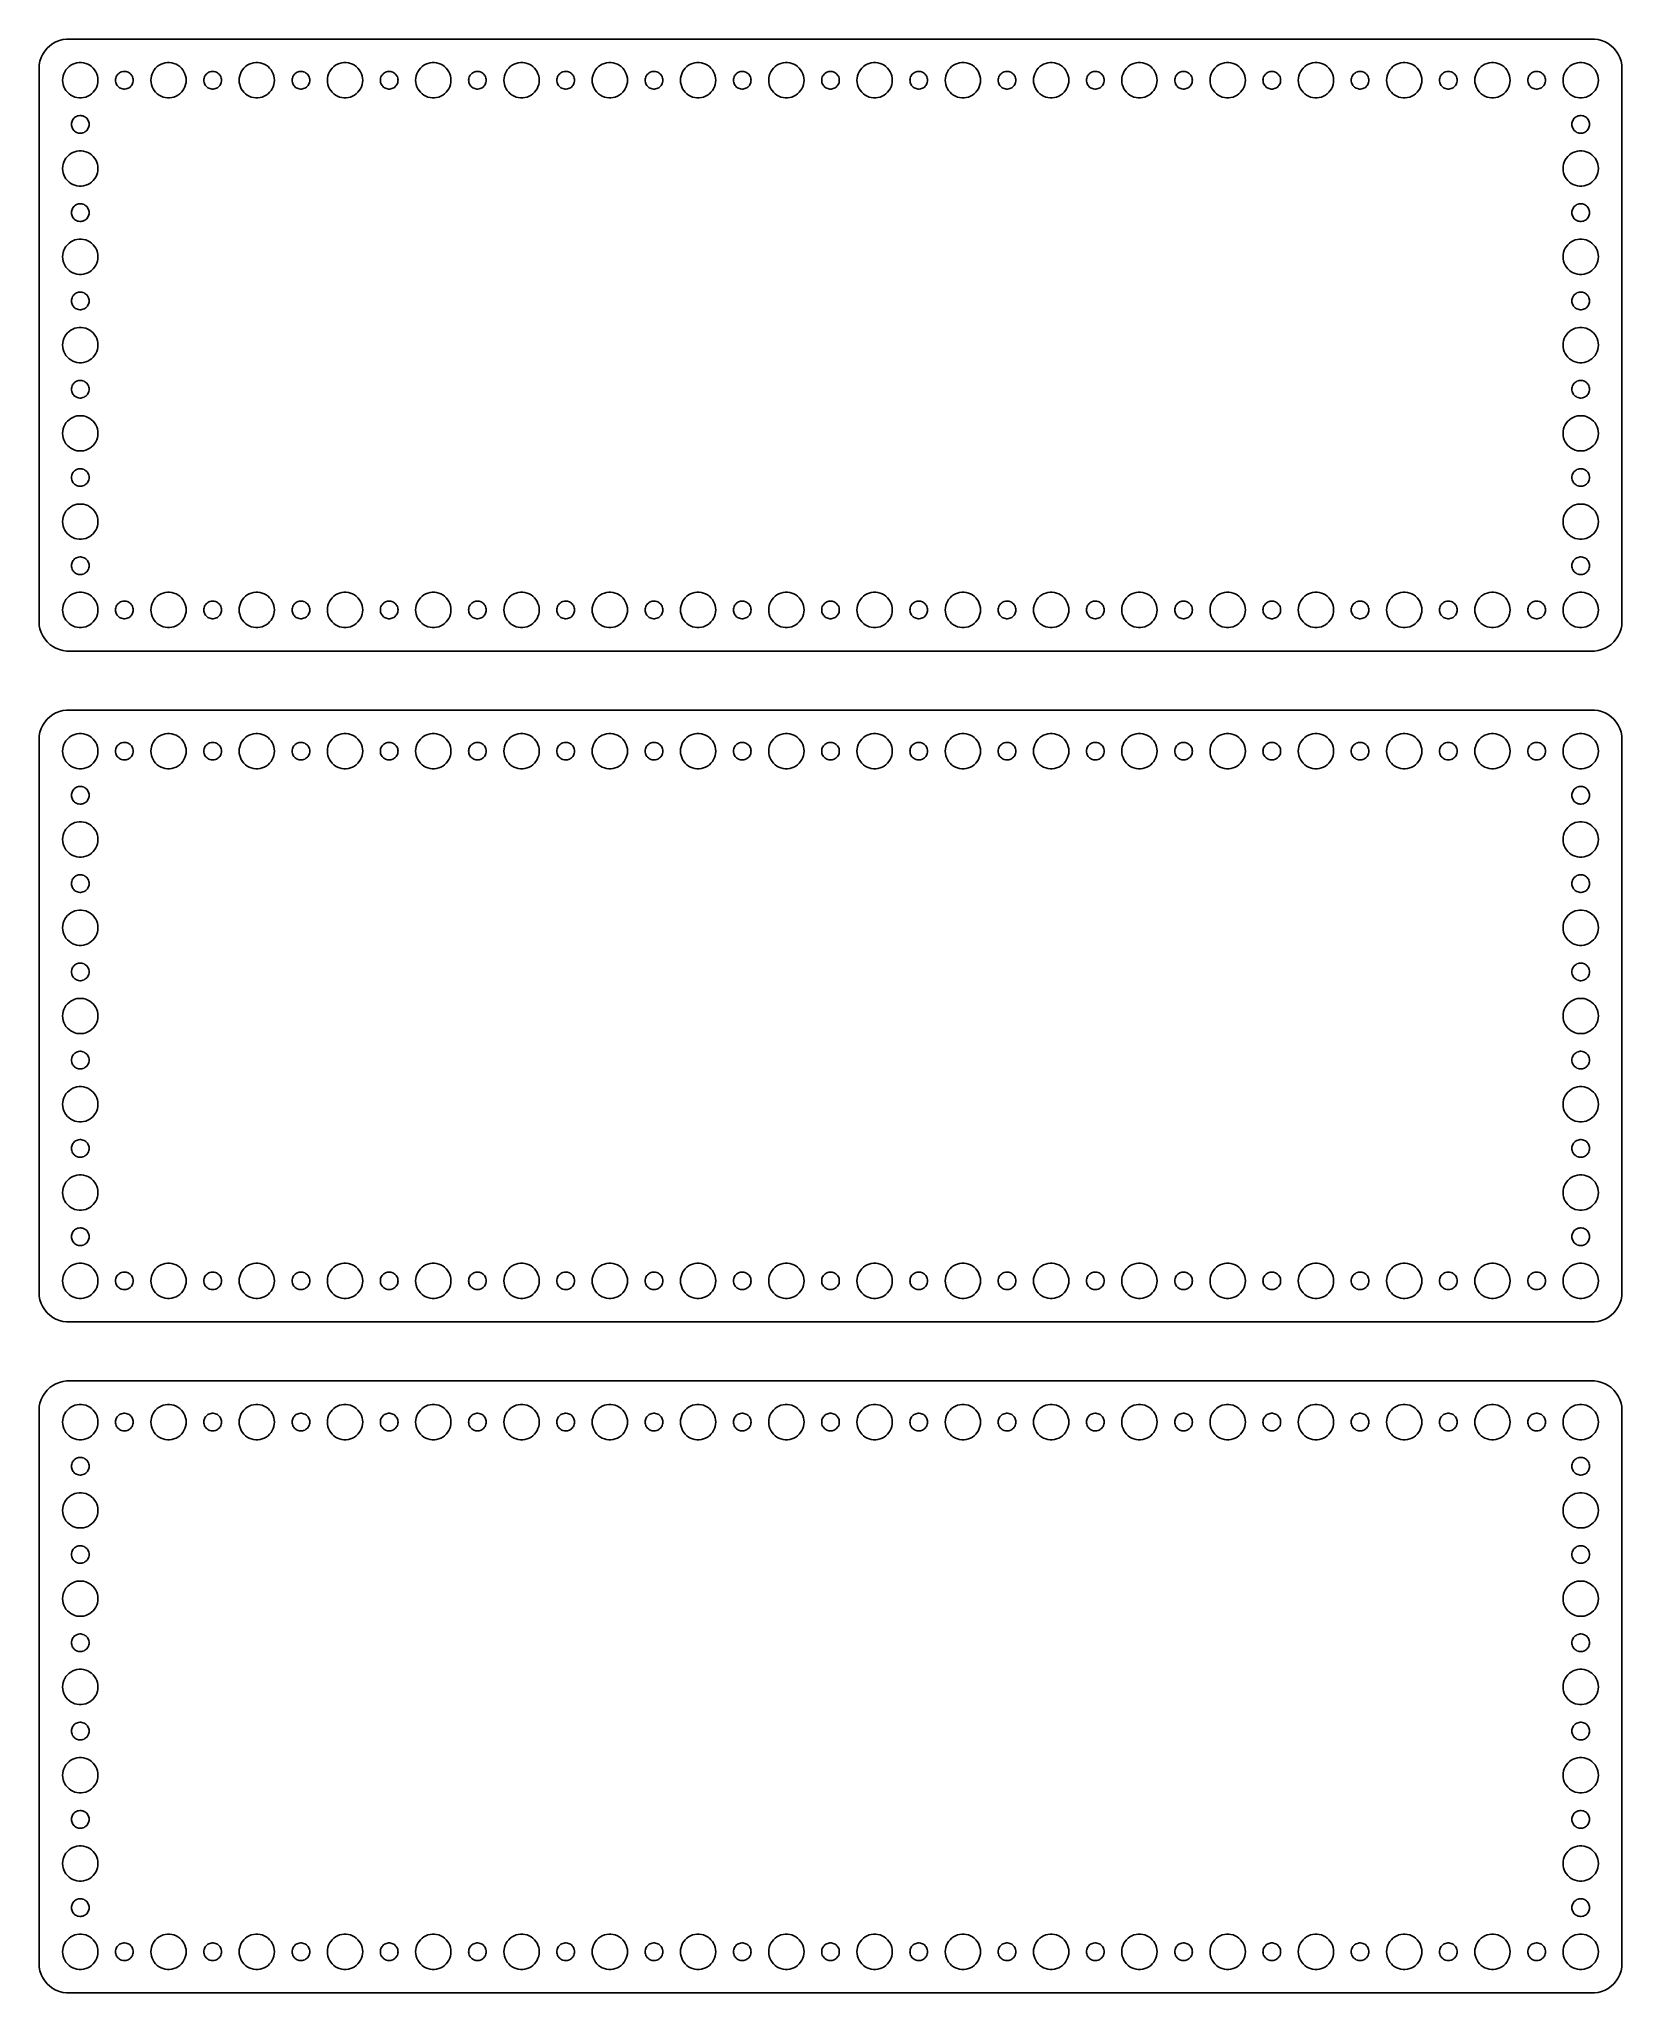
# Model space of a CAD drawing. Header units: metres. Extents: x -134 to 134, y 176 to 508.
import ezdxf

# ---------------------------------------------------------------- set-up
doc = ezdxf.new("R2010")
doc.units = ezdxf.units.M

msp = doc.modelspace()

# ---------------------------------------------------------------- linework, layer by layer
for p, q in [((-129.814, 507.99), (-130.437, 507.911)), ((129.814, 507.99), (-129.814, 507.99)), ((130.437, 507.911), (129.814, 507.99)), ((-134.149, 504.841), (-134.343, 504.243)), ((-133.882, 505.409), (-134.149, 504.841)), ((-133.545, 505.939), (-133.882, 505.409)), ((-133.145, 506.423), (-133.545, 505.939)), ((-132.687, 506.853), (-133.145, 506.423)), ((-132.179, 507.222), (-132.687, 506.853)), ((-131.629, 507.524), (-132.179, 507.222)), ((-131.045, 507.755), (-131.629, 507.524)), ((-130.437, 507.911), (-131.045, 507.755)), ((131.045, 507.755), (130.437, 507.911)), ((131.629, 507.524), (131.045, 507.755)), ((132.179, 507.222), (131.629, 507.524)), ((132.687, 506.853), (132.179, 507.222)), ((133.145, 506.423), (132.687, 506.853)), ((133.545, 505.939), (133.145, 506.423)), ((133.882, 505.409), (133.545, 505.939)), ((134.149, 504.841), (133.882, 505.409)), ((134.343, 504.243), (134.149, 504.841)), ((-134.461, 503.627), (-134.5, 503)), ((-134.5, 503), (-134.5, 409)), ((-134.343, 504.243), (-134.461, 503.627)), ((-130.5, 501), (-130.476, 501.376)), ((-130.476, 501.376), (-130.406, 501.746)), ((-130.406, 501.746), (-130.289, 502.104)), ((-130.289, 502.104), (-130.129, 502.445)), ((-130.129, 502.445), (-129.927, 502.763)), ((-129.927, 502.763), (-129.687, 503.054)), ((-129.687, 503.054), (-129.412, 503.312)), ((-129.412, 503.312), (-129.107, 503.533)), ((-129.107, 503.533), (-128.777, 503.714)), ((-128.777, 503.714), (-128.427, 503.853)), ((-128.427, 503.853), (-128.062, 503.947)), ((-128.062, 503.947), (-127.688, 503.994)), ((-127.688, 503.994), (-127.312, 503.994)), ((-127.312, 503.994), (-126.938, 503.947)), ((-126.938, 503.947), (-126.573, 503.853)), ((-126.573, 503.853), (-126.223, 503.714)), ((-126.223, 503.714), (-125.893, 503.533)), ((-125.893, 503.533), (-125.588, 503.312)), ((-125.588, 503.312), (-125.313, 503.054)), ((-125.313, 503.054), (-125.073, 502.763)), ((-125.073, 502.763), (-124.871, 502.445)), ((-124.871, 502.445), (-124.711, 502.104)), ((-124.711, 502.104), (-124.594, 501.746)), ((-124.594, 501.746), (-124.524, 501.376)), ((-124.524, 501.376), (-124.5, 501)), ((-121.488, 501.188), (-121.453, 501.373)), ((-121.453, 501.373), (-121.395, 501.552)), ((-121.395, 501.552), (-121.314, 501.723)), ((-121.314, 501.723), (-121.214, 501.882)), ((-121.214, 501.882), (-121.093, 502.027)), ((-121.093, 502.027), (-120.956, 502.156)), ((-120.956, 502.156), (-120.804, 502.266)), ((-120.804, 502.266), (-120.639, 502.357)), ((-120.639, 502.357), (-120.464, 502.427)), ((-120.464, 502.427), (-120.281, 502.473)), ((-120.281, 502.473), (-120.094, 502.497)), ((-120.094, 502.497), (-119.906, 502.497)), ((-119.906, 502.497), (-119.719, 502.473)), ((-119.719, 502.473), (-119.536, 502.427)), ((-119.536, 502.427), (-119.361, 502.357)), ((-119.361, 502.357), (-119.196, 502.266)), ((-119.196, 502.266), (-119.044, 502.156)), ((-119.044, 502.156), (-118.907, 502.027)), ((-118.907, 502.027), (-118.786, 501.882)), ((-118.786, 501.882), (-118.686, 501.723)), ((-118.686, 501.723), (-118.605, 501.552)), ((-118.605, 501.552), (-118.547, 501.373)), ((-118.547, 501.373), (-118.512, 501.188)), ((-115.5, 501), (-115.476, 501.376)), ((-115.476, 501.376), (-115.406, 501.746)), ((-115.406, 501.746), (-115.289, 502.104)), ((-115.289, 502.104), (-115.129, 502.445)), ((-115.129, 502.445), (-114.927, 502.763)), ((-114.927, 502.763), (-114.687, 503.054)), ((-114.687, 503.054), (-114.412, 503.312)), ((-114.412, 503.312), (-114.107, 503.533)), ((-114.107, 503.533), (-113.777, 503.714)), ((-113.777, 503.714), (-113.427, 503.853)), ((-113.427, 503.853), (-113.062, 503.947)), ((-113.062, 503.947), (-112.688, 503.994)), ((-112.688, 503.994), (-112.312, 503.994)), ((-112.312, 503.994), (-111.938, 503.947)), ((-111.938, 503.947), (-111.573, 503.853)), ((-111.573, 503.853), (-111.223, 503.714)), ((-111.223, 503.714), (-110.893, 503.533)), ((-110.893, 503.533), (-110.588, 503.312)), ((-110.588, 503.312), (-110.313, 503.054)), ((-110.313, 503.054), (-110.073, 502.763)), ((-110.073, 502.763), (-109.871, 502.445)), ((-109.871, 502.445), (-109.711, 502.104)), ((-109.711, 502.104), (-109.594, 501.746)), ((-109.594, 501.746), (-109.524, 501.376)), ((-109.524, 501.376), (-109.5, 501)), ((-106.488, 501.188), (-106.453, 501.373)), ((-106.453, 501.373), (-106.395, 501.552)), ((-106.395, 501.552), (-106.314, 501.723)), ((-106.314, 501.723), (-106.214, 501.882)), ((-106.214, 501.882), (-106.093, 502.027)), ((-106.093, 502.027), (-105.956, 502.156)), ((-105.956, 502.156), (-105.804, 502.266)), ((-105.804, 502.266), (-105.639, 502.357)), ((-105.639, 502.357), (-105.464, 502.427)), ((-105.464, 502.427), (-105.281, 502.473)), ((-105.281, 502.473), (-105.094, 502.497)), ((-105.094, 502.497), (-104.906, 502.497)), ((-104.906, 502.497), (-104.719, 502.473)), ((-104.719, 502.473), (-104.536, 502.427)), ((-104.536, 502.427), (-104.361, 502.357)), ((-104.361, 502.357), (-104.196, 502.266)), ((-104.196, 502.266), (-104.044, 502.156)), ((-104.044, 502.156), (-103.907, 502.027)), ((-103.907, 502.027), (-103.786, 501.882)), ((-103.786, 501.882), (-103.686, 501.723)), ((-103.686, 501.723), (-103.605, 501.552)), ((-103.605, 501.552), (-103.547, 501.373)), ((-103.547, 501.373), (-103.512, 501.188)), ((-100.5, 501), (-100.476, 501.376)), ((-100.476, 501.376), (-100.406, 501.746)), ((-100.406, 501.746), (-100.289, 502.104)), ((-100.289, 502.104), (-100.129, 502.445)), ((-100.129, 502.445), (-99.927, 502.763)), ((-99.927, 502.763), (-99.6869, 503.054)), ((-99.6869, 503.054), (-99.4123, 503.312)), ((-99.4123, 503.312), (-99.1075, 503.533)), ((-99.1075, 503.533), (-98.7773, 503.714)), ((-98.7773, 503.714), (-98.427, 503.853)), ((-98.427, 503.853), (-98.0621, 503.947)), ((-98.0621, 503.947), (-97.6884, 503.994)), ((-97.6884, 503.994), (-97.3116, 503.994)), ((-97.3116, 503.994), (-96.9379, 503.947)), ((-96.9379, 503.947), (-96.573, 503.853)), ((-96.573, 503.853), (-96.2227, 503.714)), ((-96.2227, 503.714), (-95.8925, 503.533)), ((-95.8925, 503.533), (-95.5877, 503.312)), ((-95.5877, 503.312), (-95.3131, 503.054)), ((-95.3131, 503.054), (-95.073, 502.763)), ((-95.073, 502.763), (-94.8711, 502.445)), ((-94.8711, 502.445), (-94.7107, 502.104)), ((-94.7107, 502.104), (-94.5943, 501.746)), ((-94.5943, 501.746), (-94.5237, 501.376)), ((-94.5237, 501.376), (-94.5, 501)), ((-91.4882, 501.188), (-91.4529, 501.373)), ((-91.4529, 501.373), (-91.3947, 501.552)), ((-91.3947, 501.552), (-91.3145, 501.723)), ((-91.3145, 501.723), (-91.2135, 501.882)), ((-91.2135, 501.882), (-91.0934, 502.027)), ((-91.0934, 502.027), (-90.9561, 502.156)), ((-90.9561, 502.156), (-90.8037, 502.266)), ((-90.8037, 502.266), (-90.6387, 502.357)), ((-90.6387, 502.357), (-90.4635, 502.427)), ((-90.4635, 502.427), (-90.2811, 502.473)), ((-90.2811, 502.473), (-90.0942, 502.497)), ((-90.0942, 502.497), (-89.9058, 502.497)), ((-89.9058, 502.497), (-89.7189, 502.473)), ((-89.7189, 502.473), (-89.5365, 502.427)), ((-89.5365, 502.427), (-89.3613, 502.357)), ((-89.3613, 502.357), (-89.1963, 502.266)), ((-89.1963, 502.266), (-89.0439, 502.156)), ((-89.0439, 502.156), (-88.9065, 502.027)), ((-88.9065, 502.027), (-88.7865, 501.882)), ((-88.7865, 501.882), (-88.6855, 501.723)), ((-88.6855, 501.723), (-88.6053, 501.552)), ((-88.6053, 501.552), (-88.5471, 501.373)), ((-88.5471, 501.373), (-88.5118, 501.188)), ((-85.5, 501), (-85.4763, 501.376)), ((-85.4763, 501.376), (-85.4057, 501.746)), ((-85.4057, 501.746), (-85.2893, 502.104)), ((-85.2893, 502.104), (-85.1289, 502.445)), ((-85.1289, 502.445), (-84.927, 502.763)), ((-84.927, 502.763), (-84.6869, 503.054)), ((-84.6869, 503.054), (-84.4123, 503.312)), ((-84.4123, 503.312), (-84.1075, 503.533)), ((-84.1075, 503.533), (-83.7773, 503.714)), ((-83.7773, 503.714), (-83.427, 503.853)), ((-83.427, 503.853), (-83.0621, 503.947)), ((-83.0621, 503.947), (-82.6884, 503.994)), ((-82.6884, 503.994), (-82.3116, 503.994)), ((-82.3116, 503.994), (-81.9379, 503.947)), ((-81.9379, 503.947), (-81.573, 503.853)), ((-81.573, 503.853), (-81.2227, 503.714)), ((-81.2227, 503.714), (-80.8925, 503.533)), ((-80.8925, 503.533), (-80.5877, 503.312)), ((-80.5877, 503.312), (-80.3131, 503.054)), ((-80.3131, 503.054), (-80.073, 502.763)), ((-80.073, 502.763), (-79.8711, 502.445)), ((-79.8711, 502.445), (-79.7107, 502.104)), ((-79.7107, 502.104), (-79.5943, 501.746)), ((-79.5943, 501.746), (-79.5237, 501.376)), ((-79.5237, 501.376), (-79.5, 501)), ((-76.4882, 501.188), (-76.4529, 501.373)), ((-76.4529, 501.373), (-76.3947, 501.552)), ((-76.3947, 501.552), (-76.3145, 501.723)), ((-76.3145, 501.723), (-76.2135, 501.882)), ((-76.2135, 501.882), (-76.0934, 502.027)), ((-76.0934, 502.027), (-75.9561, 502.156)), ((-75.9561, 502.156), (-75.8037, 502.266)), ((-75.8037, 502.266), (-75.6387, 502.357)), ((-75.6387, 502.357), (-75.4635, 502.427)), ((-75.4635, 502.427), (-75.2811, 502.473)), ((-75.2811, 502.473), (-75.0942, 502.497)), ((-75.0942, 502.497), (-74.9058, 502.497)), ((-74.9058, 502.497), (-74.7189, 502.473)), ((-74.7189, 502.473), (-74.5365, 502.427)), ((-74.5365, 502.427), (-74.3613, 502.357)), ((-74.3613, 502.357), (-74.1963, 502.266)), ((-74.1963, 502.266), (-74.0439, 502.156)), ((-74.0439, 502.156), (-73.9065, 502.027)), ((-73.9065, 502.027), (-73.7865, 501.882)), ((-73.7865, 501.882), (-73.6855, 501.723)), ((-73.6855, 501.723), (-73.6053, 501.552)), ((-73.6053, 501.552), (-73.5471, 501.373)), ((-73.5471, 501.373), (-73.5118, 501.188)), ((-70.5, 501), (-70.4763, 501.376)), ((-70.4763, 501.376), (-70.4057, 501.746)), ((-70.4057, 501.746), (-70.2893, 502.104)), ((-70.2893, 502.104), (-70.1289, 502.445)), ((-70.1289, 502.445), (-69.927, 502.763)), ((-69.927, 502.763), (-69.6869, 503.054)), ((-69.6869, 503.054), (-69.4123, 503.312)), ((-69.4123, 503.312), (-69.1075, 503.533)), ((-69.1075, 503.533), (-68.7773, 503.714)), ((-68.7773, 503.714), (-68.427, 503.853)), ((-68.427, 503.853), (-68.0621, 503.947)), ((-68.0621, 503.947), (-67.6884, 503.994)), ((-67.6884, 503.994), (-67.3116, 503.994)), ((-67.3116, 503.994), (-66.9379, 503.947)), ((-66.9379, 503.947), (-66.573, 503.853)), ((-66.573, 503.853), (-66.2227, 503.714)), ((-66.2227, 503.714), (-65.8925, 503.533)), ((-65.8925, 503.533), (-65.5877, 503.312)), ((-65.5877, 503.312), (-65.3131, 503.054)), ((-65.3131, 503.054), (-65.073, 502.763)), ((-65.073, 502.763), (-64.8711, 502.445)), ((-64.8711, 502.445), (-64.7107, 502.104)), ((-64.7107, 502.104), (-64.5943, 501.746)), ((-64.5943, 501.746), (-64.5237, 501.376)), ((-64.5237, 501.376), (-64.5, 501)), ((-61.4882, 501.188), (-61.4529, 501.373)), ((-61.4529, 501.373), (-61.3947, 501.552)), ((-61.3947, 501.552), (-61.3145, 501.723)), ((-61.3145, 501.723), (-61.2135, 501.882)), ((-61.2135, 501.882), (-61.0934, 502.027)), ((-61.0934, 502.027), (-60.9561, 502.156)), ((-60.9561, 502.156), (-60.8037, 502.266)), ((-60.8037, 502.266), (-60.6387, 502.357)), ((-60.6387, 502.357), (-60.4635, 502.427)), ((-60.4635, 502.427), (-60.2811, 502.473)), ((-60.2811, 502.473), (-60.0942, 502.497)), ((-60.0942, 502.497), (-59.9058, 502.497)), ((-59.9058, 502.497), (-59.7189, 502.473)), ((-59.7189, 502.473), (-59.5365, 502.427)), ((-59.5365, 502.427), (-59.3613, 502.357)), ((-59.3613, 502.357), (-59.1963, 502.266)), ((-59.1963, 502.266), (-59.0439, 502.156)), ((-59.0439, 502.156), (-58.9065, 502.027)), ((-58.9065, 502.027), (-58.7865, 501.882)), ((-58.7865, 501.882), (-58.6855, 501.723)), ((-58.6855, 501.723), (-58.6053, 501.552)), ((-58.6053, 501.552), (-58.5471, 501.373)), ((-58.5471, 501.373), (-58.5118, 501.188)), ((-55.5, 501), (-55.4763, 501.376)), ((-55.4763, 501.376), (-55.4057, 501.746)), ((-55.4057, 501.746), (-55.2893, 502.104)), ((-55.2893, 502.104), (-55.1289, 502.445)), ((-55.1289, 502.445), (-54.927, 502.763)), ((-54.927, 502.763), (-54.6869, 503.054)), ((-54.6869, 503.054), (-54.4123, 503.312)), ((-54.4123, 503.312), (-54.1075, 503.533)), ((-54.1075, 503.533), (-53.7773, 503.714)), ((-53.7773, 503.714), (-53.427, 503.853)), ((-53.427, 503.853), (-53.0621, 503.947)), ((-53.0621, 503.947), (-52.6884, 503.994)), ((-52.6884, 503.994), (-52.3116, 503.994)), ((-52.3116, 503.994), (-51.9379, 503.947)), ((-51.9379, 503.947), (-51.5729, 503.853)), ((-51.5729, 503.853), (-51.2227, 503.714)), ((-51.2227, 503.714), (-50.8925, 503.533)), ((-50.8925, 503.533), (-50.5877, 503.312)), ((-50.5877, 503.312), (-50.3131, 503.054)), ((-50.3131, 503.054), (-50.0729, 502.763)), ((-50.0729, 502.763), (-49.8711, 502.445)), ((-49.8711, 502.445), (-49.7107, 502.104)), ((-49.7107, 502.104), (-49.5942, 501.746)), ((-49.5942, 501.746), (-49.5237, 501.376)), ((-49.5237, 501.376), (-49.5, 501)), ((-46.4882, 501.188), (-46.4529, 501.373)), ((-46.4529, 501.373), (-46.3947, 501.552)), ((-46.3947, 501.552), (-46.3145, 501.723)), ((-46.3145, 501.723), (-46.2135, 501.882)), ((-46.2135, 501.882), (-46.0934, 502.027)), ((-46.0934, 502.027), (-45.9561, 502.156)), ((-45.9561, 502.156), (-45.8037, 502.266)), ((-45.8037, 502.266), (-45.6387, 502.357)), ((-45.6387, 502.357), (-45.4635, 502.427)), ((-45.4635, 502.427), (-45.2811, 502.473)), ((-45.2811, 502.473), (-45.0942, 502.497)), ((-45.0942, 502.497), (-44.9058, 502.497)), ((-44.9058, 502.497), (-44.7189, 502.473)), ((-44.7189, 502.473), (-44.5365, 502.427)), ((-44.5365, 502.427), (-44.3613, 502.357)), ((-44.3613, 502.357), (-44.1963, 502.266)), ((-44.1963, 502.266), (-44.0439, 502.156)), ((-44.0439, 502.156), (-43.9065, 502.027)), ((-43.9065, 502.027), (-43.7865, 501.882)), ((-43.7865, 501.882), (-43.6855, 501.723)), ((-43.6855, 501.723), (-43.6053, 501.552)), ((-43.6053, 501.552), (-43.5471, 501.373)), ((-43.5471, 501.373), (-43.5118, 501.188)), ((-40.5, 501), (-40.4763, 501.376)), ((-40.4763, 501.376), (-40.4057, 501.746)), ((-40.4057, 501.746), (-40.2893, 502.104)), ((-40.2893, 502.104), (-40.1289, 502.445)), ((-40.1289, 502.445), (-39.927, 502.763)), ((-39.927, 502.763), (-39.6869, 503.054)), ((-39.6869, 503.054), (-39.4123, 503.312)), ((-39.4123, 503.312), (-39.1075, 503.533)), ((-39.1075, 503.533), (-38.7773, 503.714)), ((-38.7773, 503.714), (-38.427, 503.853)), ((-38.427, 503.853), (-38.0621, 503.947)), ((-38.0621, 503.947), (-37.6884, 503.994)), ((-37.6884, 503.994), (-37.3116, 503.994)), ((-37.3116, 503.994), (-36.9379, 503.947)), ((-36.9379, 503.947), (-36.5729, 503.853)), ((-36.5729, 503.853), (-36.2227, 503.714)), ((-36.2227, 503.714), (-35.8925, 503.533)), ((-35.8925, 503.533), (-35.5877, 503.312)), ((-35.5877, 503.312), (-35.3131, 503.054)), ((-35.3131, 503.054), (-35.0729, 502.763)), ((-35.0729, 502.763), (-34.8711, 502.445)), ((-34.8711, 502.445), (-34.7107, 502.104)), ((-34.7107, 502.104), (-34.5942, 501.746)), ((-34.5942, 501.746), (-34.5237, 501.376)), ((-34.5237, 501.376), (-34.5, 501)), ((-31.4882, 501.188), (-31.4529, 501.373)), ((-31.4529, 501.373), (-31.3947, 501.552)), ((-31.3947, 501.552), (-31.3145, 501.723)), ((-31.3145, 501.723), (-31.2135, 501.882)), ((-31.2135, 501.882), (-31.0934, 502.027)), ((-31.0934, 502.027), (-30.9561, 502.156)), ((-30.9561, 502.156), (-30.8037, 502.266)), ((-30.8037, 502.266), (-30.6387, 502.357)), ((-30.6387, 502.357), (-30.4635, 502.427)), ((-30.4635, 502.427), (-30.2811, 502.473)), ((-30.2811, 502.473), (-30.0942, 502.497)), ((-30.0942, 502.497), (-29.9058, 502.497)), ((-29.9058, 502.497), (-29.7189, 502.473)), ((-29.7189, 502.473), (-29.5365, 502.427)), ((-29.5365, 502.427), (-29.3613, 502.357)), ((-29.3613, 502.357), (-29.1963, 502.266)), ((-29.1963, 502.266), (-29.0439, 502.156)), ((-29.0439, 502.156), (-28.9065, 502.027)), ((-28.9065, 502.027), (-28.7865, 501.882)), ((-28.7865, 501.882), (-28.6855, 501.723)), ((-28.6855, 501.723), (-28.6053, 501.552)), ((-28.6053, 501.552), (-28.5471, 501.373)), ((-28.5471, 501.373), (-28.5118, 501.188)), ((-25.5, 501), (-25.4763, 501.376)), ((-25.4763, 501.376), (-25.4057, 501.746)), ((-25.4057, 501.746), (-25.2893, 502.104)), ((-25.2893, 502.104), (-25.1289, 502.445)), ((-25.1289, 502.445), (-24.927, 502.763)), ((-24.927, 502.763), (-24.6869, 503.054)), ((-24.6869, 503.054), (-24.4123, 503.312)), ((-24.4123, 503.312), (-24.1075, 503.533)), ((-24.1075, 503.533), (-23.7773, 503.714)), ((-23.7773, 503.714), (-23.427, 503.853)), ((-23.427, 503.853), (-23.0621, 503.947)), ((-23.0621, 503.947), (-22.6884, 503.994)), ((-22.6884, 503.994), (-22.3116, 503.994)), ((-22.3116, 503.994), (-21.9379, 503.947)), ((-21.9379, 503.947), (-21.5729, 503.853)), ((-21.5729, 503.853), (-21.2227, 503.714)), ((-21.2227, 503.714), (-20.8925, 503.533)), ((-20.8925, 503.533), (-20.5877, 503.312)), ((-20.5877, 503.312), (-20.3131, 503.054)), ((-20.3131, 503.054), (-20.0729, 502.763)), ((-20.0729, 502.763), (-19.8711, 502.445)), ((-19.8711, 502.445), (-19.7107, 502.104)), ((-19.7107, 502.104), (-19.5942, 501.746)), ((-19.5942, 501.746), (-19.5237, 501.376)), ((-19.5237, 501.376), (-19.5, 501)), ((-16.4882, 501.188), (-16.4529, 501.373)), ((-16.4529, 501.373), (-16.3947, 501.552)), ((-16.3947, 501.552), (-16.3145, 501.723)), ((-16.3145, 501.723), (-16.2135, 501.882)), ((-16.2135, 501.882), (-16.0934, 502.027)), ((-16.0934, 502.027), (-15.9561, 502.156)), ((-15.9561, 502.156), (-15.8037, 502.266)), ((-15.8037, 502.266), (-15.6387, 502.357)), ((-15.6387, 502.357), (-15.4635, 502.427)), ((-15.4635, 502.427), (-15.2811, 502.473)), ((-15.2811, 502.473), (-15.0942, 502.497)), ((-15.0942, 502.497), (-14.9058, 502.497)), ((-14.9058, 502.497), (-14.7189, 502.473)), ((-14.7189, 502.473), (-14.5365, 502.427)), ((-14.5365, 502.427), (-14.3613, 502.357)), ((-14.3613, 502.357), (-14.1963, 502.266)), ((-14.1963, 502.266), (-14.0439, 502.156)), ((-14.0439, 502.156), (-13.9065, 502.027)), ((-13.9065, 502.027), (-13.7865, 501.882)), ((-13.7865, 501.882), (-13.6855, 501.723)), ((-13.6855, 501.723), (-13.6053, 501.552)), ((-13.6053, 501.552), (-13.5471, 501.373)), ((-13.5471, 501.373), (-13.5118, 501.188)), ((-10.5, 501), (-10.4763, 501.376)), ((-10.4763, 501.376), (-10.4057, 501.746)), ((-10.4057, 501.746), (-10.2893, 502.104)), ((-10.2893, 502.104), (-10.1289, 502.445)), ((-10.1289, 502.445), (-9.92705, 502.763)), ((-9.92705, 502.763), (-9.6869, 503.054)), ((-9.6869, 503.054), (-9.41226, 503.312)), ((-9.41226, 503.312), (-9.10747, 503.533)), ((-9.10747, 503.533), (-8.77733, 503.714)), ((-8.77733, 503.714), (-8.42705, 503.853)), ((-8.42705, 503.853), (-8.06213, 503.947)), ((-8.06213, 503.947), (-7.68837, 503.994)), ((-7.68837, 503.994), (-7.31161, 503.994)), ((-7.31161, 503.994), (-6.93785, 503.947)), ((-6.93785, 503.947), (-6.57294, 503.853)), ((-6.57294, 503.853), (-6.22266, 503.714)), ((-6.22266, 503.714), (-5.89252, 503.533)), ((-5.89252, 503.533), (-5.58772, 503.312)), ((-5.58772, 503.312), (-5.31308, 503.054)), ((-5.31308, 503.054), (-5.07294, 502.763)), ((-5.07294, 502.763), (-4.87108, 502.445)), ((-4.87108, 502.445), (-4.71066, 502.104)), ((-4.71066, 502.104), (-4.59424, 501.746)), ((-4.59424, 501.746), (-4.52365, 501.376)), ((-4.52365, 501.376), (-4.5, 501)), ((-1.48816, 501.188), (-1.45287, 501.373)), ((-1.45287, 501.373), (-1.39465, 501.552)), ((-1.39465, 501.552), (-1.31445, 501.723)), ((-1.31445, 501.723), (-1.21352, 501.882)), ((-1.21352, 501.882), (-1.09344, 502.027)), ((-1.09344, 502.027), (-0.95613, 502.156)), ((-0.95613, 502.156), (-0.80373, 502.266)), ((-0.80373, 502.266), (-0.63866, 502.357)), ((-0.63866, 502.357), (-0.46352, 502.427)), ((-0.46352, 502.427), (-0.28107, 502.473)), ((-0.28107, 502.473), (-0.09418, 502.497)), ((-0.09418, 502.497), (0.09418, 502.497)), ((0.09418, 502.497), (0.28107, 502.473)), ((0.28107, 502.473), (0.46352, 502.427)), ((0.46352, 502.427), (0.63866, 502.357)), ((0.63866, 502.357), (0.80373, 502.266)), ((0.80373, 502.266), (0.95613, 502.156)), ((0.95613, 502.156), (1.09344, 502.027)), ((1.09344, 502.027), (1.21352, 501.882)), ((1.21352, 501.882), (1.31445, 501.723)), ((1.31445, 501.723), (1.39465, 501.552)), ((1.39465, 501.552), (1.45287, 501.373)), ((1.45287, 501.373), (1.48816, 501.188)), ((4.5, 501), (4.52365, 501.376)), ((4.52365, 501.376), (4.59424, 501.746)), ((4.59424, 501.746), (4.71066, 502.104)), ((4.71066, 502.104), (4.87108, 502.445)), ((4.87108, 502.445), (5.07294, 502.763)), ((5.07294, 502.763), (5.31308, 503.054)), ((5.31308, 503.054), (5.58772, 503.312)), ((5.58772, 503.312), (5.89252, 503.533)), ((5.89252, 503.533), (6.22266, 503.714)), ((6.22266, 503.714), (6.57294, 503.853)), ((6.57294, 503.853), (6.93785, 503.947)), ((6.93785, 503.947), (7.31161, 503.994)), ((7.31161, 503.994), (7.68837, 503.994)), ((7.68837, 503.994), (8.06213, 503.947)), ((8.06213, 503.947), (8.42705, 503.853)), ((8.42705, 503.853), (8.77733, 503.714)), ((8.77733, 503.714), (9.10747, 503.533)), ((9.10747, 503.533), (9.41226, 503.312)), ((9.41226, 503.312), (9.6869, 503.054)), ((9.6869, 503.054), (9.92705, 502.763)), ((9.92705, 502.763), (10.1289, 502.445)), ((10.1289, 502.445), (10.2893, 502.104)), ((10.2893, 502.104), (10.4057, 501.746)), ((10.4057, 501.746), (10.4763, 501.376)), ((10.4763, 501.376), (10.5, 501)), ((13.5118, 501.188), (13.5471, 501.373)), ((13.5471, 501.373), (13.6053, 501.552)), ((13.6053, 501.552), (13.6855, 501.723)), ((13.6855, 501.723), (13.7865, 501.882)), ((13.7865, 501.882), (13.9065, 502.027)), ((13.9065, 502.027), (14.0439, 502.156)), ((14.0439, 502.156), (14.1963, 502.266)), ((14.1963, 502.266), (14.3613, 502.357)), ((14.3613, 502.357), (14.5365, 502.427)), ((14.5365, 502.427), (14.7189, 502.473)), ((14.7189, 502.473), (14.9058, 502.497)), ((14.9058, 502.497), (15.0942, 502.497)), ((15.0942, 502.497), (15.2811, 502.473)), ((15.2811, 502.473), (15.4635, 502.427)), ((15.4635, 502.427), (15.6387, 502.357)), ((15.6387, 502.357), (15.8037, 502.266)), ((15.8037, 502.266), (15.9561, 502.156)), ((15.9561, 502.156), (16.0934, 502.027)), ((16.0934, 502.027), (16.2135, 501.882)), ((16.2135, 501.882), (16.3145, 501.723)), ((16.3145, 501.723), (16.3947, 501.552)), ((16.3947, 501.552), (16.4529, 501.373)), ((16.4529, 501.373), (16.4882, 501.188)), ((19.5, 501), (19.5237, 501.376)), ((19.5237, 501.376), (19.5942, 501.746)), ((19.5942, 501.746), (19.7107, 502.104)), ((19.7107, 502.104), (19.8711, 502.445)), ((19.8711, 502.445), (20.0729, 502.763)), ((20.0729, 502.763), (20.3131, 503.054)), ((20.3131, 503.054), (20.5877, 503.312)), ((20.5877, 503.312), (20.8925, 503.533)), ((20.8925, 503.533), (21.2227, 503.714)), ((21.2227, 503.714), (21.5729, 503.853)), ((21.5729, 503.853), (21.9379, 503.947)), ((21.9379, 503.947), (22.3116, 503.994)), ((22.3116, 503.994), (22.6884, 503.994)), ((22.6884, 503.994), (23.0621, 503.947)), ((23.0621, 503.947), (23.427, 503.853)), ((23.427, 503.853), (23.7773, 503.714)), ((23.7773, 503.714), (24.1075, 503.533)), ((24.1075, 503.533), (24.4123, 503.312)), ((24.4123, 503.312), (24.6869, 503.054)), ((24.6869, 503.054), (24.927, 502.763)), ((24.927, 502.763), (25.1289, 502.445)), ((25.1289, 502.445), (25.2893, 502.104)), ((25.2893, 502.104), (25.4057, 501.746)), ((25.4057, 501.746), (25.4763, 501.376)), ((25.4763, 501.376), (25.5, 501)), ((28.5118, 501.188), (28.5471, 501.373)), ((28.5471, 501.373), (28.6053, 501.552)), ((28.6053, 501.552), (28.6855, 501.723)), ((28.6855, 501.723), (28.7865, 501.882)), ((28.7865, 501.882), (28.9065, 502.027)), ((28.9065, 502.027), (29.0439, 502.156)), ((29.0439, 502.156), (29.1963, 502.266)), ((29.1963, 502.266), (29.3613, 502.357)), ((29.3613, 502.357), (29.5365, 502.427)), ((29.5365, 502.427), (29.7189, 502.473)), ((29.7189, 502.473), (29.9058, 502.497)), ((29.9058, 502.497), (30.0942, 502.497)), ((30.0942, 502.497), (30.2811, 502.473)), ((30.2811, 502.473), (30.4635, 502.427)), ((30.4635, 502.427), (30.6387, 502.357)), ((30.6387, 502.357), (30.8037, 502.266)), ((30.8037, 502.266), (30.9561, 502.156)), ((30.9561, 502.156), (31.0934, 502.027)), ((31.0934, 502.027), (31.2135, 501.882)), ((31.2135, 501.882), (31.3145, 501.723)), ((31.3145, 501.723), (31.3947, 501.552)), ((31.3947, 501.552), (31.4529, 501.373)), ((31.4529, 501.373), (31.4882, 501.188)), ((34.5, 501), (34.5237, 501.376)), ((34.5237, 501.376), (34.5942, 501.746)), ((34.5942, 501.746), (34.7107, 502.104)), ((34.7107, 502.104), (34.8711, 502.445)), ((34.8711, 502.445), (35.0729, 502.763)), ((35.0729, 502.763), (35.3131, 503.054)), ((35.3131, 503.054), (35.5877, 503.312)), ((35.5877, 503.312), (35.8925, 503.533)), ((35.8925, 503.533), (36.2227, 503.714)), ((36.2227, 503.714), (36.5729, 503.853)), ((36.5729, 503.853), (36.9379, 503.947)), ((36.9379, 503.947), (37.3116, 503.994)), ((37.3116, 503.994), (37.6884, 503.994)), ((37.6884, 503.994), (38.0621, 503.947)), ((38.0621, 503.947), (38.427, 503.853)), ((38.427, 503.853), (38.7773, 503.714)), ((38.7773, 503.714), (39.1075, 503.533)), ((39.1075, 503.533), (39.4123, 503.312)), ((39.4123, 503.312), (39.6869, 503.054)), ((39.6869, 503.054), (39.927, 502.763)), ((39.927, 502.763), (40.1289, 502.445)), ((40.1289, 502.445), (40.2893, 502.104)), ((40.2893, 502.104), (40.4057, 501.746)), ((40.4057, 501.746), (40.4763, 501.376)), ((40.4763, 501.376), (40.5, 501)), ((43.5118, 501.188), (43.5471, 501.373)), ((43.5471, 501.373), (43.6053, 501.552)), ((43.6053, 501.552), (43.6855, 501.723)), ((43.6855, 501.723), (43.7865, 501.882)), ((43.7865, 501.882), (43.9065, 502.027)), ((43.9065, 502.027), (44.0439, 502.156)), ((44.0439, 502.156), (44.1963, 502.266)), ((44.1963, 502.266), (44.3613, 502.357)), ((44.3613, 502.357), (44.5365, 502.427)), ((44.5365, 502.427), (44.7189, 502.473)), ((44.7189, 502.473), (44.9058, 502.497)), ((44.9058, 502.497), (45.0942, 502.497)), ((45.0942, 502.497), (45.2811, 502.473)), ((45.2811, 502.473), (45.4635, 502.427)), ((45.4635, 502.427), (45.6387, 502.357)), ((45.6387, 502.357), (45.8037, 502.266)), ((45.8037, 502.266), (45.9561, 502.156)), ((45.9561, 502.156), (46.0934, 502.027)), ((46.0934, 502.027), (46.2135, 501.882)), ((46.2135, 501.882), (46.3145, 501.723)), ((46.3145, 501.723), (46.3947, 501.552)), ((46.3947, 501.552), (46.4529, 501.373)), ((46.4529, 501.373), (46.4882, 501.188)), ((49.5, 501), (49.5237, 501.376)), ((49.5237, 501.376), (49.5942, 501.746)), ((49.5942, 501.746), (49.7107, 502.104)), ((49.7107, 502.104), (49.8711, 502.445)), ((49.8711, 502.445), (50.0729, 502.763)), ((50.0729, 502.763), (50.3131, 503.054)), ((50.3131, 503.054), (50.5877, 503.312)), ((50.5877, 503.312), (50.8925, 503.533)), ((50.8925, 503.533), (51.2227, 503.714)), ((51.2227, 503.714), (51.5729, 503.853)), ((51.5729, 503.853), (51.9379, 503.947)), ((51.9379, 503.947), (52.3116, 503.994)), ((52.3116, 503.994), (52.6884, 503.994)), ((52.6884, 503.994), (53.0621, 503.947)), ((53.0621, 503.947), (53.427, 503.853)), ((53.427, 503.853), (53.7773, 503.714)), ((53.7773, 503.714), (54.1075, 503.533)), ((54.1075, 503.533), (54.4123, 503.312)), ((54.4123, 503.312), (54.6869, 503.054)), ((54.6869, 503.054), (54.927, 502.763)), ((54.927, 502.763), (55.1289, 502.445)), ((55.1289, 502.445), (55.2893, 502.104)), ((55.2893, 502.104), (55.4057, 501.746)), ((55.4057, 501.746), (55.4763, 501.376)), ((55.4763, 501.376), (55.5, 501)), ((58.5118, 501.188), (58.5471, 501.373)), ((58.5471, 501.373), (58.6053, 501.552)), ((58.6053, 501.552), (58.6855, 501.723)), ((58.6855, 501.723), (58.7865, 501.882)), ((58.7865, 501.882), (58.9065, 502.027)), ((58.9065, 502.027), (59.0439, 502.156)), ((59.0439, 502.156), (59.1963, 502.266)), ((59.1963, 502.266), (59.3613, 502.357)), ((59.3613, 502.357), (59.5365, 502.427)), ((59.5365, 502.427), (59.7189, 502.473)), ((59.7189, 502.473), (59.9058, 502.497)), ((59.9058, 502.497), (60.0942, 502.497)), ((60.0942, 502.497), (60.2811, 502.473)), ((60.2811, 502.473), (60.4635, 502.427)), ((60.4635, 502.427), (60.6387, 502.357)), ((60.6387, 502.357), (60.8037, 502.266)), ((60.8037, 502.266), (60.9561, 502.156)), ((60.9561, 502.156), (61.0934, 502.027)), ((61.0934, 502.027), (61.2135, 501.882)), ((61.2135, 501.882), (61.3145, 501.723)), ((61.3145, 501.723), (61.3947, 501.552)), ((61.3947, 501.552), (61.4529, 501.373)), ((61.4529, 501.373), (61.4882, 501.188)), ((64.5, 501), (64.5237, 501.376)), ((64.5237, 501.376), (64.5943, 501.746)), ((64.5943, 501.746), (64.7107, 502.104)), ((64.7107, 502.104), (64.8711, 502.445)), ((64.8711, 502.445), (65.073, 502.763)), ((65.073, 502.763), (65.3131, 503.054)), ((65.3131, 503.054), (65.5877, 503.312)), ((65.5877, 503.312), (65.8925, 503.533)), ((65.8925, 503.533), (66.2227, 503.714)), ((66.2227, 503.714), (66.573, 503.853)), ((66.573, 503.853), (66.9379, 503.947)), ((66.9379, 503.947), (67.3116, 503.994)), ((67.3116, 503.994), (67.6884, 503.994)), ((67.6884, 503.994), (68.0621, 503.947)), ((68.0621, 503.947), (68.427, 503.853)), ((68.427, 503.853), (68.7773, 503.714)), ((68.7773, 503.714), (69.1075, 503.533)), ((69.1075, 503.533), (69.4123, 503.312)), ((69.4123, 503.312), (69.6869, 503.054)), ((69.6869, 503.054), (69.927, 502.763)), ((69.927, 502.763), (70.1289, 502.445)), ((70.1289, 502.445), (70.2893, 502.104)), ((70.2893, 502.104), (70.4057, 501.746)), ((70.4057, 501.746), (70.4763, 501.376)), ((70.4763, 501.376), (70.5, 501)), ((73.5118, 501.188), (73.5471, 501.373)), ((73.5471, 501.373), (73.6053, 501.552)), ((73.6053, 501.552), (73.6855, 501.723)), ((73.6855, 501.723), (73.7865, 501.882)), ((73.7865, 501.882), (73.9065, 502.027)), ((73.9065, 502.027), (74.0439, 502.156)), ((74.0439, 502.156), (74.1963, 502.266)), ((74.1963, 502.266), (74.3613, 502.357)), ((74.3613, 502.357), (74.5365, 502.427)), ((74.5365, 502.427), (74.7189, 502.473)), ((74.7189, 502.473), (74.9058, 502.497)), ((74.9058, 502.497), (75.0942, 502.497)), ((75.0942, 502.497), (75.2811, 502.473)), ((75.2811, 502.473), (75.4635, 502.427)), ((75.4635, 502.427), (75.6387, 502.357)), ((75.6387, 502.357), (75.8037, 502.266)), ((75.8037, 502.266), (75.9561, 502.156)), ((75.9561, 502.156), (76.0934, 502.027)), ((76.0934, 502.027), (76.2135, 501.882)), ((76.2135, 501.882), (76.3145, 501.723)), ((76.3145, 501.723), (76.3947, 501.552)), ((76.3947, 501.552), (76.4529, 501.373)), ((76.4529, 501.373), (76.4882, 501.188)), ((79.5, 501), (79.5237, 501.376)), ((79.5237, 501.376), (79.5943, 501.746)), ((79.5943, 501.746), (79.7107, 502.104)), ((79.7107, 502.104), (79.8711, 502.445)), ((79.8711, 502.445), (80.073, 502.763)), ((80.073, 502.763), (80.3131, 503.054)), ((80.3131, 503.054), (80.5877, 503.312)), ((80.5877, 503.312), (80.8925, 503.533)), ((80.8925, 503.533), (81.2227, 503.714)), ((81.2227, 503.714), (81.573, 503.853)), ((81.573, 503.853), (81.9379, 503.947)), ((81.9379, 503.947), (82.3116, 503.994)), ((82.3116, 503.994), (82.6884, 503.994)), ((82.6884, 503.994), (83.0621, 503.947)), ((83.0621, 503.947), (83.427, 503.853)), ((83.427, 503.853), (83.7773, 503.714)), ((83.7773, 503.714), (84.1075, 503.533)), ((84.1075, 503.533), (84.4123, 503.312)), ((84.4123, 503.312), (84.6869, 503.054)), ((84.6869, 503.054), (84.927, 502.763)), ((84.927, 502.763), (85.1289, 502.445)), ((85.1289, 502.445), (85.2893, 502.104)), ((85.2893, 502.104), (85.4057, 501.746)), ((85.4057, 501.746), (85.4763, 501.376)), ((85.4763, 501.376), (85.5, 501)), ((88.5118, 501.188), (88.5471, 501.373)), ((88.5471, 501.373), (88.6053, 501.552)), ((88.6053, 501.552), (88.6855, 501.723)), ((88.6855, 501.723), (88.7865, 501.882)), ((88.7865, 501.882), (88.9065, 502.027)), ((88.9065, 502.027), (89.0439, 502.156)), ((89.0439, 502.156), (89.1963, 502.266)), ((89.1963, 502.266), (89.3613, 502.357)), ((89.3613, 502.357), (89.5365, 502.427)), ((89.5365, 502.427), (89.7189, 502.473)), ((89.7189, 502.473), (89.9058, 502.497)), ((89.9058, 502.497), (90.0942, 502.497)), ((90.0942, 502.497), (90.2811, 502.473)), ((90.2811, 502.473), (90.4635, 502.427)), ((90.4635, 502.427), (90.6387, 502.357)), ((90.6387, 502.357), (90.8037, 502.266)), ((90.8037, 502.266), (90.9561, 502.156)), ((90.9561, 502.156), (91.0934, 502.027)), ((91.0934, 502.027), (91.2135, 501.882)), ((91.2135, 501.882), (91.3145, 501.723)), ((91.3145, 501.723), (91.3947, 501.552)), ((91.3947, 501.552), (91.4529, 501.373)), ((91.4529, 501.373), (91.4882, 501.188)), ((94.5, 501), (94.5237, 501.376)), ((94.5237, 501.376), (94.5943, 501.746)), ((94.5943, 501.746), (94.7107, 502.104)), ((94.7107, 502.104), (94.8711, 502.445)), ((94.8711, 502.445), (95.073, 502.763)), ((95.073, 502.763), (95.3131, 503.054)), ((95.3131, 503.054), (95.5877, 503.312)), ((95.5877, 503.312), (95.8925, 503.533)), ((95.8925, 503.533), (96.2227, 503.714)), ((96.2227, 503.714), (96.573, 503.853)), ((96.573, 503.853), (96.9379, 503.947)), ((96.9379, 503.947), (97.3116, 503.994)), ((97.3116, 503.994), (97.6884, 503.994)), ((97.6884, 503.994), (98.0621, 503.947)), ((98.0621, 503.947), (98.427, 503.853)), ((98.427, 503.853), (98.7773, 503.714)), ((98.7773, 503.714), (99.1075, 503.533)), ((99.1075, 503.533), (99.4123, 503.312)), ((99.4123, 503.312), (99.6869, 503.054)), ((99.6869, 503.054), (99.927, 502.763)), ((99.927, 502.763), (100.129, 502.445)), ((100.129, 502.445), (100.289, 502.104)), ((100.289, 502.104), (100.406, 501.746)), ((100.406, 501.746), (100.476, 501.376)), ((100.476, 501.376), (100.5, 501)), ((103.512, 501.188), (103.547, 501.373)), ((103.547, 501.373), (103.605, 501.552)), ((103.605, 501.552), (103.686, 501.723)), ((103.686, 501.723), (103.786, 501.882)), ((103.786, 501.882), (103.907, 502.027)), ((103.907, 502.027), (104.044, 502.156)), ((104.044, 502.156), (104.196, 502.266)), ((104.196, 502.266), (104.361, 502.357)), ((104.361, 502.357), (104.536, 502.427)), ((104.536, 502.427), (104.719, 502.473)), ((104.719, 502.473), (104.906, 502.497)), ((104.906, 502.497), (105.094, 502.497)), ((105.094, 502.497), (105.281, 502.473)), ((105.281, 502.473), (105.464, 502.427)), ((105.464, 502.427), (105.639, 502.357)), ((105.639, 502.357), (105.804, 502.266)), ((105.804, 502.266), (105.956, 502.156)), ((105.956, 502.156), (106.093, 502.027)), ((106.093, 502.027), (106.214, 501.882)), ((106.214, 501.882), (106.314, 501.723)), ((106.314, 501.723), (106.395, 501.552)), ((106.395, 501.552), (106.453, 501.373)), ((106.453, 501.373), (106.488, 501.188)), ((109.5, 501), (109.524, 501.376)), ((109.524, 501.376), (109.594, 501.746)), ((109.594, 501.746), (109.711, 502.104)), ((109.711, 502.104), (109.871, 502.445)), ((109.871, 502.445), (110.073, 502.763)), ((110.073, 502.763), (110.313, 503.054)), ((110.313, 503.054), (110.588, 503.312)), ((110.588, 503.312), (110.893, 503.533)), ((110.893, 503.533), (111.223, 503.714)), ((111.223, 503.714), (111.573, 503.853)), ((111.573, 503.853), (111.938, 503.947)), ((111.938, 503.947), (112.312, 503.994)), ((112.312, 503.994), (112.688, 503.994)), ((112.688, 503.994), (113.062, 503.947)), ((113.062, 503.947), (113.427, 503.853)), ((113.427, 503.853), (113.777, 503.714)), ((113.777, 503.714), (114.107, 503.533)), ((114.107, 503.533), (114.412, 503.312)), ((114.412, 503.312), (114.687, 503.054)), ((114.687, 503.054), (114.927, 502.763)), ((114.927, 502.763), (115.129, 502.445)), ((115.129, 502.445), (115.289, 502.104)), ((115.289, 502.104), (115.406, 501.746)), ((115.406, 501.746), (115.476, 501.376)), ((115.476, 501.376), (115.5, 501)), ((118.512, 501.188), (118.547, 501.373)), ((118.547, 501.373), (118.605, 501.552)), ((118.605, 501.552), (118.686, 501.723)), ((118.686, 501.723), (118.786, 501.882)), ((118.786, 501.882), (118.907, 502.027)), ((118.907, 502.027), (119.044, 502.156)), ((119.044, 502.156), (119.196, 502.266)), ((119.196, 502.266), (119.361, 502.357)), ((119.361, 502.357), (119.536, 502.427)), ((119.536, 502.427), (119.719, 502.473)), ((119.719, 502.473), (119.906, 502.497)), ((119.906, 502.497), (120.094, 502.497)), ((120.094, 502.497), (120.281, 502.473)), ((120.281, 502.473), (120.464, 502.427)), ((120.464, 502.427), (120.639, 502.357)), ((120.639, 502.357), (120.804, 502.266)), ((120.804, 502.266), (120.956, 502.156)), ((120.956, 502.156), (121.093, 502.027)), ((121.093, 502.027), (121.214, 501.882)), ((121.214, 501.882), (121.314, 501.723)), ((121.314, 501.723), (121.395, 501.552)), ((121.395, 501.552), (121.453, 501.373)), ((121.453, 501.373), (121.488, 501.188)), ((124.5, 501), (124.524, 501.376)), ((124.524, 501.376), (124.594, 501.746)), ((124.594, 501.746), (124.711, 502.104)), ((124.711, 502.104), (124.871, 502.445)), ((124.871, 502.445), (125.073, 502.763)), ((125.073, 502.763), (125.313, 503.054)), ((125.313, 503.054), (125.588, 503.312)), ((125.588, 503.312), (125.893, 503.533)), ((125.893, 503.533), (126.223, 503.714)), ((126.223, 503.714), (126.573, 503.853)), ((126.573, 503.853), (126.938, 503.947)), ((126.938, 503.947), (127.312, 503.994)), ((127.312, 503.994), (127.688, 503.994)), ((127.688, 503.994), (128.062, 503.947)), ((128.062, 503.947), (128.427, 503.853)), ((128.427, 503.853), (128.777, 503.714)), ((128.777, 503.714), (129.107, 503.533)), ((129.107, 503.533), (129.412, 503.312)), ((129.412, 503.312), (129.687, 503.054)), ((129.687, 503.054), (129.927, 502.763)), ((129.927, 502.763), (130.129, 502.445)), ((130.129, 502.445), (130.289, 502.104)), ((130.289, 502.104), (130.406, 501.746)), ((130.406, 501.746), (130.476, 501.376)), ((130.476, 501.376), (130.5, 501)), ((134.461, 503.627), (134.343, 504.243)), ((134.5, 503), (134.461, 503.627)), ((134.5, 409), (134.5, 503)), ((-130.476, 500.624), (-130.5, 501)), ((-130.406, 500.254), (-130.476, 500.624)), ((-130.289, 499.896), (-130.406, 500.254)), ((-130.129, 499.555), (-130.289, 499.896)), ((-129.927, 499.237), (-130.129, 499.555)), ((-129.687, 498.946), (-129.927, 499.237)), ((-129.412, 498.688), (-129.687, 498.946)), ((-129.107, 498.467), (-129.412, 498.688)), ((-128.777, 498.286), (-129.107, 498.467)), ((-128.427, 498.147), (-128.777, 498.286)), ((-128.062, 498.053), (-128.427, 498.147)), ((-127.688, 498.006), (-128.062, 498.053)), ((-127.312, 498.006), (-127.688, 498.006)), ((-126.938, 498.053), (-127.312, 498.006)), ((-126.573, 498.147), (-126.938, 498.053)), ((-126.223, 498.286), (-126.573, 498.147)), ((-125.893, 498.467), (-126.223, 498.286)), ((-125.588, 498.688), (-125.893, 498.467)), ((-125.313, 498.946), (-125.588, 498.688)), ((-125.073, 499.237), (-125.313, 498.946)), ((-124.871, 499.555), (-125.073, 499.237)), ((-124.711, 499.896), (-124.871, 499.555)), ((-124.594, 500.254), (-124.711, 499.896)), ((-124.524, 500.624), (-124.594, 500.254)), ((-124.5, 501), (-124.524, 500.624)), ((-121.5, 501), (-121.488, 501.188)), ((-121.488, 500.812), (-121.5, 501)), ((-121.453, 500.627), (-121.488, 500.812)), ((-121.395, 500.448), (-121.453, 500.627)), ((-121.314, 500.277), (-121.395, 500.448)), ((-121.214, 500.118), (-121.314, 500.277)), ((-121.093, 499.973), (-121.214, 500.118)), ((-120.956, 499.844), (-121.093, 499.973)), ((-120.804, 499.734), (-120.956, 499.844)), ((-120.639, 499.643), (-120.804, 499.734)), ((-120.464, 499.573), (-120.639, 499.643)), ((-120.281, 499.527), (-120.464, 499.573)), ((-120.094, 499.503), (-120.281, 499.527)), ((-119.906, 499.503), (-120.094, 499.503)), ((-119.719, 499.527), (-119.906, 499.503)), ((-119.536, 499.573), (-119.719, 499.527)), ((-119.361, 499.643), (-119.536, 499.573)), ((-119.196, 499.734), (-119.361, 499.643)), ((-119.044, 499.844), (-119.196, 499.734)), ((-118.907, 499.973), (-119.044, 499.844)), ((-118.786, 500.118), (-118.907, 499.973)), ((-118.686, 500.277), (-118.786, 500.118)), ((-118.605, 500.448), (-118.686, 500.277)), ((-118.547, 500.627), (-118.605, 500.448)), ((-118.512, 500.812), (-118.547, 500.627)), ((-118.512, 501.188), (-118.5, 501)), ((-118.5, 501), (-118.512, 500.812)), ((-115.476, 500.624), (-115.5, 501)), ((-115.406, 500.254), (-115.476, 500.624)), ((-115.289, 499.896), (-115.406, 500.254)), ((-115.129, 499.555), (-115.289, 499.896)), ((-114.927, 499.237), (-115.129, 499.555)), ((-114.687, 498.946), (-114.927, 499.237)), ((-114.412, 498.688), (-114.687, 498.946)), ((-114.107, 498.467), (-114.412, 498.688)), ((-113.777, 498.286), (-114.107, 498.467)), ((-113.427, 498.147), (-113.777, 498.286)), ((-113.062, 498.053), (-113.427, 498.147)), ((-112.688, 498.006), (-113.062, 498.053)), ((-112.312, 498.006), (-112.688, 498.006)), ((-111.938, 498.053), (-112.312, 498.006)), ((-111.573, 498.147), (-111.938, 498.053)), ((-111.223, 498.286), (-111.573, 498.147)), ((-110.893, 498.467), (-111.223, 498.286)), ((-110.588, 498.688), (-110.893, 498.467)), ((-110.313, 498.946), (-110.588, 498.688)), ((-110.073, 499.237), (-110.313, 498.946)), ((-109.871, 499.555), (-110.073, 499.237)), ((-109.711, 499.896), (-109.871, 499.555)), ((-109.594, 500.254), (-109.711, 499.896)), ((-109.524, 500.624), (-109.594, 500.254)), ((-109.5, 501), (-109.524, 500.624)), ((-106.5, 501), (-106.488, 501.188)), ((-106.488, 500.812), (-106.5, 501)), ((-106.453, 500.627), (-106.488, 500.812)), ((-106.395, 500.448), (-106.453, 500.627)), ((-106.314, 500.277), (-106.395, 500.448)), ((-106.214, 500.118), (-106.314, 500.277)), ((-106.093, 499.973), (-106.214, 500.118)), ((-105.956, 499.844), (-106.093, 499.973)), ((-105.804, 499.734), (-105.956, 499.844)), ((-105.639, 499.643), (-105.804, 499.734)), ((-105.464, 499.573), (-105.639, 499.643)), ((-105.281, 499.527), (-105.464, 499.573)), ((-105.094, 499.503), (-105.281, 499.527)), ((-104.906, 499.503), (-105.094, 499.503)), ((-104.719, 499.527), (-104.906, 499.503)), ((-104.536, 499.573), (-104.719, 499.527)), ((-104.361, 499.643), (-104.536, 499.573)), ((-104.196, 499.734), (-104.361, 499.643)), ((-104.044, 499.844), (-104.196, 499.734)), ((-103.907, 499.973), (-104.044, 499.844)), ((-103.786, 500.118), (-103.907, 499.973)), ((-103.686, 500.277), (-103.786, 500.118)), ((-103.605, 500.448), (-103.686, 500.277)), ((-103.547, 500.627), (-103.605, 500.448)), ((-103.512, 500.812), (-103.547, 500.627)), ((-103.512, 501.188), (-103.5, 501)), ((-103.5, 501), (-103.512, 500.812)), ((-100.476, 500.624), (-100.5, 501)), ((-100.406, 500.254), (-100.476, 500.624)), ((-100.289, 499.896), (-100.406, 500.254)), ((-100.129, 499.555), (-100.289, 499.896)), ((-99.927, 499.237), (-100.129, 499.555)), ((-99.6869, 498.946), (-99.927, 499.237)), ((-99.4123, 498.688), (-99.6869, 498.946)), ((-99.1075, 498.467), (-99.4123, 498.688)), ((-98.7773, 498.286), (-99.1075, 498.467)), ((-98.427, 498.147), (-98.7773, 498.286)), ((-98.0621, 498.053), (-98.427, 498.147)), ((-97.6884, 498.006), (-98.0621, 498.053)), ((-97.3116, 498.006), (-97.6884, 498.006)), ((-96.9379, 498.053), (-97.3116, 498.006)), ((-96.573, 498.147), (-96.9379, 498.053)), ((-96.2227, 498.286), (-96.573, 498.147)), ((-95.8925, 498.467), (-96.2227, 498.286)), ((-95.5877, 498.688), (-95.8925, 498.467)), ((-95.3131, 498.946), (-95.5877, 498.688)), ((-95.073, 499.237), (-95.3131, 498.946)), ((-94.8711, 499.555), (-95.073, 499.237)), ((-94.7107, 499.896), (-94.8711, 499.555)), ((-94.5943, 500.254), (-94.7107, 499.896)), ((-94.5237, 500.624), (-94.5943, 500.254)), ((-94.5, 501), (-94.5237, 500.624)), ((-91.5, 501), (-91.4882, 501.188)), ((-91.4882, 500.812), (-91.5, 501)), ((-91.4529, 500.627), (-91.4882, 500.812)), ((-91.3947, 500.448), (-91.4529, 500.627)), ((-91.3145, 500.277), (-91.3947, 500.448)), ((-91.2135, 500.118), (-91.3145, 500.277)), ((-91.0934, 499.973), (-91.2135, 500.118)), ((-90.9561, 499.844), (-91.0934, 499.973)), ((-90.8037, 499.734), (-90.9561, 499.844)), ((-90.6387, 499.643), (-90.8037, 499.734)), ((-90.4635, 499.573), (-90.6387, 499.643)), ((-90.2811, 499.527), (-90.4635, 499.573)), ((-90.0942, 499.503), (-90.2811, 499.527)), ((-89.9058, 499.503), (-90.0942, 499.503)), ((-89.7189, 499.527), (-89.9058, 499.503)), ((-89.5365, 499.573), (-89.7189, 499.527)), ((-89.3613, 499.643), (-89.5365, 499.573)), ((-89.1963, 499.734), (-89.3613, 499.643)), ((-89.0439, 499.844), (-89.1963, 499.734)), ((-88.9065, 499.973), (-89.0439, 499.844)), ((-88.7865, 500.118), (-88.9065, 499.973)), ((-88.6855, 500.277), (-88.7865, 500.118)), ((-88.6053, 500.448), (-88.6855, 500.277)), ((-88.5471, 500.627), (-88.6053, 500.448)), ((-88.5118, 500.812), (-88.5471, 500.627)), ((-88.5118, 501.188), (-88.5, 501)), ((-88.5, 501), (-88.5118, 500.812)), ((-85.4763, 500.624), (-85.5, 501)), ((-85.4057, 500.254), (-85.4763, 500.624)), ((-85.2893, 499.896), (-85.4057, 500.254)), ((-85.1289, 499.555), (-85.2893, 499.896)), ((-84.927, 499.237), (-85.1289, 499.555)), ((-84.6869, 498.946), (-84.927, 499.237)), ((-84.4123, 498.688), (-84.6869, 498.946)), ((-84.1075, 498.467), (-84.4123, 498.688)), ((-83.7773, 498.286), (-84.1075, 498.467)), ((-83.427, 498.147), (-83.7773, 498.286)), ((-83.0621, 498.053), (-83.427, 498.147)), ((-82.6884, 498.006), (-83.0621, 498.053)), ((-82.3116, 498.006), (-82.6884, 498.006)), ((-81.9379, 498.053), (-82.3116, 498.006)), ((-81.573, 498.147), (-81.9379, 498.053)), ((-81.2227, 498.286), (-81.573, 498.147)), ((-80.8925, 498.467), (-81.2227, 498.286)), ((-80.5877, 498.688), (-80.8925, 498.467)), ((-80.3131, 498.946), (-80.5877, 498.688)), ((-80.073, 499.237), (-80.3131, 498.946)), ((-79.8711, 499.555), (-80.073, 499.237)), ((-79.7107, 499.896), (-79.8711, 499.555)), ((-79.5943, 500.254), (-79.7107, 499.896)), ((-79.5237, 500.624), (-79.5943, 500.254)), ((-79.5, 501), (-79.5237, 500.624)), ((-76.5, 501), (-76.4882, 501.188)), ((-76.4882, 500.812), (-76.5, 501)), ((-76.4529, 500.627), (-76.4882, 500.812)), ((-76.3947, 500.448), (-76.4529, 500.627)), ((-76.3145, 500.277), (-76.3947, 500.448)), ((-76.2135, 500.118), (-76.3145, 500.277)), ((-76.0934, 499.973), (-76.2135, 500.118)), ((-75.9561, 499.844), (-76.0934, 499.973)), ((-75.8037, 499.734), (-75.9561, 499.844)), ((-75.6387, 499.643), (-75.8037, 499.734)), ((-75.4635, 499.573), (-75.6387, 499.643)), ((-75.2811, 499.527), (-75.4635, 499.573)), ((-75.0942, 499.503), (-75.2811, 499.527)), ((-74.9058, 499.503), (-75.0942, 499.503)), ((-74.7189, 499.527), (-74.9058, 499.503)), ((-74.5365, 499.573), (-74.7189, 499.527)), ((-74.3613, 499.643), (-74.5365, 499.573)), ((-74.1963, 499.734), (-74.3613, 499.643)), ((-74.0439, 499.844), (-74.1963, 499.734)), ((-73.9065, 499.973), (-74.0439, 499.844)), ((-73.7865, 500.118), (-73.9065, 499.973)), ((-73.6855, 500.277), (-73.7865, 500.118)), ((-73.6053, 500.448), (-73.6855, 500.277)), ((-73.5471, 500.627), (-73.6053, 500.448)), ((-73.5118, 500.812), (-73.5471, 500.627)), ((-73.5118, 501.188), (-73.5, 501)), ((-73.5, 501), (-73.5118, 500.812)), ((-70.4763, 500.624), (-70.5, 501)), ((-70.4057, 500.254), (-70.4763, 500.624)), ((-70.2893, 499.896), (-70.4057, 500.254)), ((-70.1289, 499.555), (-70.2893, 499.896)), ((-69.927, 499.237), (-70.1289, 499.555)), ((-69.6869, 498.946), (-69.927, 499.237)), ((-69.4123, 498.688), (-69.6869, 498.946)), ((-69.1075, 498.467), (-69.4123, 498.688)), ((-68.7773, 498.286), (-69.1075, 498.467)), ((-68.427, 498.147), (-68.7773, 498.286)), ((-68.0621, 498.053), (-68.427, 498.147)), ((-67.6884, 498.006), (-68.0621, 498.053)), ((-67.3116, 498.006), (-67.6884, 498.006)), ((-66.9379, 498.053), (-67.3116, 498.006)), ((-66.573, 498.147), (-66.9379, 498.053)), ((-66.2227, 498.286), (-66.573, 498.147)), ((-65.8925, 498.467), (-66.2227, 498.286)), ((-65.5877, 498.688), (-65.8925, 498.467)), ((-65.3131, 498.946), (-65.5877, 498.688)), ((-65.073, 499.237), (-65.3131, 498.946)), ((-64.8711, 499.555), (-65.073, 499.237)), ((-64.7107, 499.896), (-64.8711, 499.555)), ((-64.5943, 500.254), (-64.7107, 499.896)), ((-64.5237, 500.624), (-64.5943, 500.254)), ((-64.5, 501), (-64.5237, 500.624)), ((-61.5, 501), (-61.4882, 501.188)), ((-61.4882, 500.812), (-61.5, 501)), ((-61.4529, 500.627), (-61.4882, 500.812)), ((-61.3947, 500.448), (-61.4529, 500.627)), ((-61.3145, 500.277), (-61.3947, 500.448)), ((-61.2135, 500.118), (-61.3145, 500.277)), ((-61.0934, 499.973), (-61.2135, 500.118)), ((-60.9561, 499.844), (-61.0934, 499.973)), ((-60.8037, 499.734), (-60.9561, 499.844)), ((-60.6387, 499.643), (-60.8037, 499.734)), ((-60.4635, 499.573), (-60.6387, 499.643)), ((-60.2811, 499.527), (-60.4635, 499.573)), ((-60.0942, 499.503), (-60.2811, 499.527)), ((-59.9058, 499.503), (-60.0942, 499.503)), ((-59.7189, 499.527), (-59.9058, 499.503)), ((-59.5365, 499.573), (-59.7189, 499.527)), ((-59.3613, 499.643), (-59.5365, 499.573)), ((-59.1963, 499.734), (-59.3613, 499.643)), ((-59.0439, 499.844), (-59.1963, 499.734)), ((-58.9065, 499.973), (-59.0439, 499.844)), ((-58.7865, 500.118), (-58.9065, 499.973)), ((-58.6855, 500.277), (-58.7865, 500.118)), ((-58.6053, 500.448), (-58.6855, 500.277)), ((-58.5471, 500.627), (-58.6053, 500.448)), ((-58.5118, 500.812), (-58.5471, 500.627)), ((-58.5118, 501.188), (-58.5, 501)), ((-58.5, 501), (-58.5118, 500.812)), ((-55.4763, 500.624), (-55.5, 501)), ((-55.4057, 500.254), (-55.4763, 500.624)), ((-55.2893, 499.896), (-55.4057, 500.254)), ((-55.1289, 499.555), (-55.2893, 499.896)), ((-54.927, 499.237), (-55.1289, 499.555)), ((-54.6869, 498.946), (-54.927, 499.237)), ((-54.4123, 498.688), (-54.6869, 498.946)), ((-54.1075, 498.467), (-54.4123, 498.688)), ((-53.7773, 498.286), (-54.1075, 498.467)), ((-53.427, 498.147), (-53.7773, 498.286)), ((-53.0621, 498.053), (-53.427, 498.147)), ((-52.6884, 498.006), (-53.0621, 498.053)), ((-52.3116, 498.006), (-52.6884, 498.006)), ((-51.9379, 498.053), (-52.3116, 498.006)), ((-51.5729, 498.147), (-51.9379, 498.053)), ((-51.2227, 498.286), (-51.5729, 498.147)), ((-50.8925, 498.467), (-51.2227, 498.286)), ((-50.5877, 498.688), (-50.8925, 498.467)), ((-50.3131, 498.946), (-50.5877, 498.688)), ((-50.0729, 499.237), (-50.3131, 498.946)), ((-49.8711, 499.555), (-50.0729, 499.237)), ((-49.7107, 499.896), (-49.8711, 499.555)), ((-49.5942, 500.254), (-49.7107, 499.896)), ((-49.5237, 500.624), (-49.5942, 500.254)), ((-49.5, 501), (-49.5237, 500.624)), ((-46.5, 501), (-46.4882, 501.188)), ((-46.4882, 500.812), (-46.5, 501)), ((-46.4529, 500.627), (-46.4882, 500.812)), ((-46.3947, 500.448), (-46.4529, 500.627)), ((-46.3145, 500.277), (-46.3947, 500.448)), ((-46.2135, 500.118), (-46.3145, 500.277)), ((-46.0934, 499.973), (-46.2135, 500.118)), ((-45.9561, 499.844), (-46.0934, 499.973)), ((-45.8037, 499.734), (-45.9561, 499.844)), ((-45.6387, 499.643), (-45.8037, 499.734)), ((-45.4635, 499.573), (-45.6387, 499.643)), ((-45.2811, 499.527), (-45.4635, 499.573)), ((-45.0942, 499.503), (-45.2811, 499.527)), ((-44.9058, 499.503), (-45.0942, 499.503)), ((-44.7189, 499.527), (-44.9058, 499.503)), ((-44.5365, 499.573), (-44.7189, 499.527)), ((-44.3613, 499.643), (-44.5365, 499.573)), ((-44.1963, 499.734), (-44.3613, 499.643)), ((-44.0439, 499.844), (-44.1963, 499.734)), ((-43.9065, 499.973), (-44.0439, 499.844)), ((-43.7865, 500.118), (-43.9065, 499.973)), ((-43.6855, 500.277), (-43.7865, 500.118)), ((-43.6053, 500.448), (-43.6855, 500.277)), ((-43.5471, 500.627), (-43.6053, 500.448)), ((-43.5118, 500.812), (-43.5471, 500.627)), ((-43.5118, 501.188), (-43.5, 501)), ((-43.5, 501), (-43.5118, 500.812)), ((-40.4763, 500.624), (-40.5, 501)), ((-40.4057, 500.254), (-40.4763, 500.624)), ((-40.2893, 499.896), (-40.4057, 500.254)), ((-40.1289, 499.555), (-40.2893, 499.896)), ((-39.927, 499.237), (-40.1289, 499.555)), ((-39.6869, 498.946), (-39.927, 499.237)), ((-39.4123, 498.688), (-39.6869, 498.946)), ((-39.1075, 498.467), (-39.4123, 498.688)), ((-38.7773, 498.286), (-39.1075, 498.467)), ((-38.427, 498.147), (-38.7773, 498.286)), ((-38.0621, 498.053), (-38.427, 498.147)), ((-37.6884, 498.006), (-38.0621, 498.053)), ((-37.3116, 498.006), (-37.6884, 498.006)), ((-36.9379, 498.053), (-37.3116, 498.006)), ((-36.5729, 498.147), (-36.9379, 498.053)), ((-36.2227, 498.286), (-36.5729, 498.147)), ((-35.8925, 498.467), (-36.2227, 498.286)), ((-35.5877, 498.688), (-35.8925, 498.467)), ((-35.3131, 498.946), (-35.5877, 498.688)), ((-35.0729, 499.237), (-35.3131, 498.946)), ((-34.8711, 499.555), (-35.0729, 499.237)), ((-34.7107, 499.896), (-34.8711, 499.555)), ((-34.5942, 500.254), (-34.7107, 499.896)), ((-34.5237, 500.624), (-34.5942, 500.254)), ((-34.5, 501), (-34.5237, 500.624)), ((-31.5, 501), (-31.4882, 501.188)), ((-31.4882, 500.812), (-31.5, 501)), ((-31.4529, 500.627), (-31.4882, 500.812)), ((-31.3947, 500.448), (-31.4529, 500.627)), ((-31.3145, 500.277), (-31.3947, 500.448)), ((-31.2135, 500.118), (-31.3145, 500.277)), ((-31.0934, 499.973), (-31.2135, 500.118)), ((-30.9561, 499.844), (-31.0934, 499.973)), ((-30.8037, 499.734), (-30.9561, 499.844)), ((-30.6387, 499.643), (-30.8037, 499.734)), ((-30.4635, 499.573), (-30.6387, 499.643)), ((-30.2811, 499.527), (-30.4635, 499.573)), ((-30.0942, 499.503), (-30.2811, 499.527)), ((-29.9058, 499.503), (-30.0942, 499.503)), ((-29.7189, 499.527), (-29.9058, 499.503)), ((-29.5365, 499.573), (-29.7189, 499.527)), ((-29.3613, 499.643), (-29.5365, 499.573)), ((-29.1963, 499.734), (-29.3613, 499.643)), ((-29.0439, 499.844), (-29.1963, 499.734)), ((-28.9065, 499.973), (-29.0439, 499.844)), ((-28.7865, 500.118), (-28.9065, 499.973)), ((-28.6855, 500.277), (-28.7865, 500.118)), ((-28.6053, 500.448), (-28.6855, 500.277)), ((-28.5471, 500.627), (-28.6053, 500.448)), ((-28.5118, 500.812), (-28.5471, 500.627)), ((-28.5118, 501.188), (-28.5, 501)), ((-28.5, 501), (-28.5118, 500.812)), ((-25.4763, 500.624), (-25.5, 501)), ((-25.4057, 500.254), (-25.4763, 500.624)), ((-25.2893, 499.896), (-25.4057, 500.254)), ((-25.1289, 499.555), (-25.2893, 499.896)), ((-24.927, 499.237), (-25.1289, 499.555)), ((-24.6869, 498.946), (-24.927, 499.237)), ((-24.4123, 498.688), (-24.6869, 498.946)), ((-24.1075, 498.467), (-24.4123, 498.688)), ((-23.7773, 498.286), (-24.1075, 498.467)), ((-23.427, 498.147), (-23.7773, 498.286)), ((-23.0621, 498.053), (-23.427, 498.147)), ((-22.6884, 498.006), (-23.0621, 498.053)), ((-22.3116, 498.006), (-22.6884, 498.006)), ((-21.9379, 498.053), (-22.3116, 498.006)), ((-21.5729, 498.147), (-21.9379, 498.053)), ((-21.2227, 498.286), (-21.5729, 498.147)), ((-20.8925, 498.467), (-21.2227, 498.286)), ((-20.5877, 498.688), (-20.8925, 498.467)), ((-20.3131, 498.946), (-20.5877, 498.688)), ((-20.0729, 499.237), (-20.3131, 498.946)), ((-19.8711, 499.555), (-20.0729, 499.237)), ((-19.7107, 499.896), (-19.8711, 499.555)), ((-19.5942, 500.254), (-19.7107, 499.896)), ((-19.5237, 500.624), (-19.5942, 500.254)), ((-19.5, 501), (-19.5237, 500.624)), ((-16.5, 501), (-16.4882, 501.188)), ((-16.4882, 500.812), (-16.5, 501)), ((-16.4529, 500.627), (-16.4882, 500.812)), ((-16.3947, 500.448), (-16.4529, 500.627)), ((-16.3145, 500.277), (-16.3947, 500.448)), ((-16.2135, 500.118), (-16.3145, 500.277)), ((-16.0934, 499.973), (-16.2135, 500.118)), ((-15.9561, 499.844), (-16.0934, 499.973)), ((-15.8037, 499.734), (-15.9561, 499.844)), ((-15.6387, 499.643), (-15.8037, 499.734)), ((-15.4635, 499.573), (-15.6387, 499.643)), ((-15.2811, 499.527), (-15.4635, 499.573)), ((-15.0942, 499.503), (-15.2811, 499.527)), ((-14.9058, 499.503), (-15.0942, 499.503)), ((-14.7189, 499.527), (-14.9058, 499.503)), ((-14.5365, 499.573), (-14.7189, 499.527)), ((-14.3613, 499.643), (-14.5365, 499.573)), ((-14.1963, 499.734), (-14.3613, 499.643)), ((-14.0439, 499.844), (-14.1963, 499.734)), ((-13.9065, 499.973), (-14.0439, 499.844)), ((-13.7865, 500.118), (-13.9065, 499.973)), ((-13.6855, 500.277), (-13.7865, 500.118)), ((-13.6053, 500.448), (-13.6855, 500.277)), ((-13.5471, 500.627), (-13.6053, 500.448)), ((-13.5118, 500.812), (-13.5471, 500.627)), ((-13.5118, 501.188), (-13.5, 501)), ((-13.5, 501), (-13.5118, 500.812)), ((-10.4763, 500.624), (-10.5, 501)), ((-10.4057, 500.254), (-10.4763, 500.624)), ((-10.2893, 499.896), (-10.4057, 500.254)), ((-10.1289, 499.555), (-10.2893, 499.896)), ((-9.92705, 499.237), (-10.1289, 499.555)), ((-9.6869, 498.946), (-9.92705, 499.237)), ((-9.41226, 498.688), (-9.6869, 498.946)), ((-9.10747, 498.467), (-9.41226, 498.688)), ((-8.77733, 498.286), (-9.10747, 498.467)), ((-8.42705, 498.147), (-8.77733, 498.286)), ((-8.06213, 498.053), (-8.42705, 498.147)), ((-7.68837, 498.006), (-8.06213, 498.053)), ((-7.31161, 498.006), (-7.68837, 498.006)), ((-6.93785, 498.053), (-7.31161, 498.006)), ((-6.57294, 498.147), (-6.93785, 498.053)), ((-6.22266, 498.286), (-6.57294, 498.147)), ((-5.89252, 498.467), (-6.22266, 498.286)), ((-5.58772, 498.688), (-5.89252, 498.467)), ((-5.31308, 498.946), (-5.58772, 498.688)), ((-5.07294, 499.237), (-5.31308, 498.946)), ((-4.87108, 499.555), (-5.07294, 499.237)), ((-4.71066, 499.896), (-4.87108, 499.555)), ((-4.59424, 500.254), (-4.71066, 499.896)), ((-4.52365, 500.624), (-4.59424, 500.254)), ((-4.5, 501), (-4.52365, 500.624)), ((-1.5, 501), (-1.48816, 501.188)), ((-1.48816, 500.812), (-1.5, 501)), ((-1.45287, 500.627), (-1.48816, 500.812)), ((-1.39465, 500.448), (-1.45287, 500.627)), ((-1.31445, 500.277), (-1.39465, 500.448)), ((-1.21352, 500.118), (-1.31445, 500.277)), ((-1.09344, 499.973), (-1.21352, 500.118)), ((-0.95613, 499.844), (-1.09344, 499.973)), ((-0.80373, 499.734), (-0.95613, 499.844)), ((-0.63866, 499.643), (-0.80373, 499.734)), ((-0.46352, 499.573), (-0.63866, 499.643)), ((-0.28107, 499.527), (-0.46352, 499.573)), ((-0.09418, 499.503), (-0.28107, 499.527)), ((0.09418, 499.503), (-0.09418, 499.503)), ((0.28107, 499.527), (0.09418, 499.503)), ((0.46352, 499.573), (0.28107, 499.527)), ((0.63866, 499.643), (0.46352, 499.573)), ((0.80373, 499.734), (0.63866, 499.643)), ((0.95613, 499.844), (0.80373, 499.734)), ((1.09344, 499.973), (0.95613, 499.844)), ((1.21352, 500.118), (1.09344, 499.973)), ((1.31445, 500.277), (1.21352, 500.118)), ((1.39465, 500.448), (1.31445, 500.277)), ((1.45287, 500.627), (1.39465, 500.448)), ((1.48816, 500.812), (1.45287, 500.627)), ((1.48816, 501.188), (1.5, 501)), ((1.5, 501), (1.48816, 500.812)), ((4.52365, 500.624), (4.5, 501)), ((4.59424, 500.254), (4.52365, 500.624)), ((4.71066, 499.896), (4.59424, 500.254)), ((4.87108, 499.555), (4.71066, 499.896)), ((5.07294, 499.237), (4.87108, 499.555)), ((5.31308, 498.946), (5.07294, 499.237)), ((5.58772, 498.688), (5.31308, 498.946)), ((5.89252, 498.467), (5.58772, 498.688)), ((6.22266, 498.286), (5.89252, 498.467)), ((6.57294, 498.147), (6.22266, 498.286)), ((6.93785, 498.053), (6.57294, 498.147)), ((7.31161, 498.006), (6.93785, 498.053)), ((7.68837, 498.006), (7.31161, 498.006)), ((8.06213, 498.053), (7.68837, 498.006)), ((8.42705, 498.147), (8.06213, 498.053)), ((8.77733, 498.286), (8.42705, 498.147)), ((9.10747, 498.467), (8.77733, 498.286)), ((9.41226, 498.688), (9.10747, 498.467)), ((9.6869, 498.946), (9.41226, 498.688)), ((9.92705, 499.237), (9.6869, 498.946)), ((10.1289, 499.555), (9.92705, 499.237)), ((10.2893, 499.896), (10.1289, 499.555)), ((10.4057, 500.254), (10.2893, 499.896)), ((10.4763, 500.624), (10.4057, 500.254)), ((10.5, 501), (10.4763, 500.624)), ((13.5, 501), (13.5118, 501.188)), ((13.5118, 500.812), (13.5, 501)), ((13.5471, 500.627), (13.5118, 500.812)), ((13.6053, 500.448), (13.5471, 500.627)), ((13.6855, 500.277), (13.6053, 500.448)), ((13.7865, 500.118), (13.6855, 500.277)), ((13.9065, 499.973), (13.7865, 500.118)), ((14.0439, 499.844), (13.9065, 499.973)), ((14.1963, 499.734), (14.0439, 499.844)), ((14.3613, 499.643), (14.1963, 499.734)), ((14.5365, 499.573), (14.3613, 499.643)), ((14.7189, 499.527), (14.5365, 499.573)), ((14.9058, 499.503), (14.7189, 499.527)), ((15.0942, 499.503), (14.9058, 499.503)), ((15.2811, 499.527), (15.0942, 499.503)), ((15.4635, 499.573), (15.2811, 499.527)), ((15.6387, 499.643), (15.4635, 499.573)), ((15.8037, 499.734), (15.6387, 499.643)), ((15.9561, 499.844), (15.8037, 499.734)), ((16.0934, 499.973), (15.9561, 499.844)), ((16.2135, 500.118), (16.0934, 499.973)), ((16.3145, 500.277), (16.2135, 500.118)), ((16.3947, 500.448), (16.3145, 500.277)), ((16.4529, 500.627), (16.3947, 500.448)), ((16.4882, 500.812), (16.4529, 500.627)), ((16.4882, 501.188), (16.5, 501)), ((16.5, 501), (16.4882, 500.812)), ((19.5237, 500.624), (19.5, 501)), ((19.5942, 500.254), (19.5237, 500.624)), ((19.7107, 499.896), (19.5942, 500.254)), ((19.8711, 499.555), (19.7107, 499.896)), ((20.0729, 499.237), (19.8711, 499.555)), ((20.3131, 498.946), (20.0729, 499.237)), ((20.5877, 498.688), (20.3131, 498.946)), ((20.8925, 498.467), (20.5877, 498.688)), ((21.2227, 498.286), (20.8925, 498.467)), ((21.5729, 498.147), (21.2227, 498.286)), ((21.9379, 498.053), (21.5729, 498.147)), ((22.3116, 498.006), (21.9379, 498.053)), ((22.6884, 498.006), (22.3116, 498.006)), ((23.0621, 498.053), (22.6884, 498.006)), ((23.427, 498.147), (23.0621, 498.053)), ((23.7773, 498.286), (23.427, 498.147)), ((24.1075, 498.467), (23.7773, 498.286)), ((24.4123, 498.688), (24.1075, 498.467)), ((24.6869, 498.946), (24.4123, 498.688)), ((24.927, 499.237), (24.6869, 498.946)), ((25.1289, 499.555), (24.927, 499.237)), ((25.2893, 499.896), (25.1289, 499.555)), ((25.4057, 500.254), (25.2893, 499.896)), ((25.4763, 500.624), (25.4057, 500.254)), ((25.5, 501), (25.4763, 500.624)), ((28.5, 501), (28.5118, 501.188)), ((28.5118, 500.812), (28.5, 501)), ((28.5471, 500.627), (28.5118, 500.812)), ((28.6053, 500.448), (28.5471, 500.627)), ((28.6855, 500.277), (28.6053, 500.448)), ((28.7865, 500.118), (28.6855, 500.277)), ((28.9065, 499.973), (28.7865, 500.118)), ((29.0439, 499.844), (28.9065, 499.973)), ((29.1963, 499.734), (29.0439, 499.844)), ((29.3613, 499.643), (29.1963, 499.734)), ((29.5365, 499.573), (29.3613, 499.643)), ((29.7189, 499.527), (29.5365, 499.573)), ((29.9058, 499.503), (29.7189, 499.527)), ((30.0942, 499.503), (29.9058, 499.503)), ((30.2811, 499.527), (30.0942, 499.503)), ((30.4635, 499.573), (30.2811, 499.527)), ((30.6387, 499.643), (30.4635, 499.573)), ((30.8037, 499.734), (30.6387, 499.643)), ((30.9561, 499.844), (30.8037, 499.734)), ((31.0934, 499.973), (30.9561, 499.844)), ((31.2135, 500.118), (31.0934, 499.973)), ((31.3145, 500.277), (31.2135, 500.118)), ((31.3947, 500.448), (31.3145, 500.277)), ((31.4529, 500.627), (31.3947, 500.448)), ((31.4882, 500.812), (31.4529, 500.627)), ((31.4882, 501.188), (31.5, 501)), ((31.5, 501), (31.4882, 500.812)), ((34.5237, 500.624), (34.5, 501)), ((34.5942, 500.254), (34.5237, 500.624)), ((34.7107, 499.896), (34.5942, 500.254)), ((34.8711, 499.555), (34.7107, 499.896)), ((35.0729, 499.237), (34.8711, 499.555)), ((35.3131, 498.946), (35.0729, 499.237)), ((35.5877, 498.688), (35.3131, 498.946)), ((35.8925, 498.467), (35.5877, 498.688)), ((36.2227, 498.286), (35.8925, 498.467)), ((36.5729, 498.147), (36.2227, 498.286)), ((36.9379, 498.053), (36.5729, 498.147)), ((37.3116, 498.006), (36.9379, 498.053)), ((37.6884, 498.006), (37.3116, 498.006)), ((38.0621, 498.053), (37.6884, 498.006)), ((38.427, 498.147), (38.0621, 498.053)), ((38.7773, 498.286), (38.427, 498.147)), ((39.1075, 498.467), (38.7773, 498.286)), ((39.4123, 498.688), (39.1075, 498.467)), ((39.6869, 498.946), (39.4123, 498.688)), ((39.927, 499.237), (39.6869, 498.946)), ((40.1289, 499.555), (39.927, 499.237)), ((40.2893, 499.896), (40.1289, 499.555)), ((40.4057, 500.254), (40.2893, 499.896)), ((40.4763, 500.624), (40.4057, 500.254)), ((40.5, 501), (40.4763, 500.624)), ((43.5, 501), (43.5118, 501.188)), ((43.5118, 500.812), (43.5, 501)), ((43.5471, 500.627), (43.5118, 500.812)), ((43.6053, 500.448), (43.5471, 500.627)), ((43.6855, 500.277), (43.6053, 500.448)), ((43.7865, 500.118), (43.6855, 500.277)), ((43.9065, 499.973), (43.7865, 500.118)), ((44.0439, 499.844), (43.9065, 499.973)), ((44.1963, 499.734), (44.0439, 499.844)), ((44.3613, 499.643), (44.1963, 499.734)), ((44.5365, 499.573), (44.3613, 499.643)), ((44.7189, 499.527), (44.5365, 499.573)), ((44.9058, 499.503), (44.7189, 499.527)), ((45.0942, 499.503), (44.9058, 499.503)), ((45.2811, 499.527), (45.0942, 499.503)), ((45.4635, 499.573), (45.2811, 499.527)), ((45.6387, 499.643), (45.4635, 499.573)), ((45.8037, 499.734), (45.6387, 499.643)), ((45.9561, 499.844), (45.8037, 499.734)), ((46.0934, 499.973), (45.9561, 499.844)), ((46.2135, 500.118), (46.0934, 499.973)), ((46.3145, 500.277), (46.2135, 500.118)), ((46.3947, 500.448), (46.3145, 500.277)), ((46.4529, 500.627), (46.3947, 500.448)), ((46.4882, 500.812), (46.4529, 500.627)), ((46.4882, 501.188), (46.5, 501)), ((46.5, 501), (46.4882, 500.812)), ((49.5237, 500.624), (49.5, 501)), ((49.5942, 500.254), (49.5237, 500.624)), ((49.7107, 499.896), (49.5942, 500.254)), ((49.8711, 499.555), (49.7107, 499.896)), ((50.0729, 499.237), (49.8711, 499.555)), ((50.3131, 498.946), (50.0729, 499.237)), ((50.5877, 498.688), (50.3131, 498.946)), ((50.8925, 498.467), (50.5877, 498.688)), ((51.2227, 498.286), (50.8925, 498.467)), ((51.5729, 498.147), (51.2227, 498.286)), ((51.9379, 498.053), (51.5729, 498.147)), ((52.3116, 498.006), (51.9379, 498.053)), ((52.6884, 498.006), (52.3116, 498.006)), ((53.0621, 498.053), (52.6884, 498.006)), ((53.427, 498.147), (53.0621, 498.053)), ((53.7773, 498.286), (53.427, 498.147)), ((54.1075, 498.467), (53.7773, 498.286)), ((54.4123, 498.688), (54.1075, 498.467)), ((54.6869, 498.946), (54.4123, 498.688)), ((54.927, 499.237), (54.6869, 498.946)), ((55.1289, 499.555), (54.927, 499.237)), ((55.2893, 499.896), (55.1289, 499.555)), ((55.4057, 500.254), (55.2893, 499.896)), ((55.4763, 500.624), (55.4057, 500.254)), ((55.5, 501), (55.4763, 500.624)), ((58.5, 501), (58.5118, 501.188)), ((58.5118, 500.812), (58.5, 501)), ((58.5471, 500.627), (58.5118, 500.812)), ((58.6053, 500.448), (58.5471, 500.627)), ((58.6855, 500.277), (58.6053, 500.448)), ((58.7865, 500.118), (58.6855, 500.277)), ((58.9065, 499.973), (58.7865, 500.118)), ((59.0439, 499.844), (58.9065, 499.973)), ((59.1963, 499.734), (59.0439, 499.844)), ((59.3613, 499.643), (59.1963, 499.734)), ((59.5365, 499.573), (59.3613, 499.643)), ((59.7189, 499.527), (59.5365, 499.573)), ((59.9058, 499.503), (59.7189, 499.527)), ((60.0942, 499.503), (59.9058, 499.503)), ((60.2811, 499.527), (60.0942, 499.503)), ((60.4635, 499.573), (60.2811, 499.527)), ((60.6387, 499.643), (60.4635, 499.573)), ((60.8037, 499.734), (60.6387, 499.643)), ((60.9561, 499.844), (60.8037, 499.734)), ((61.0934, 499.973), (60.9561, 499.844)), ((61.2135, 500.118), (61.0934, 499.973)), ((61.3145, 500.277), (61.2135, 500.118)), ((61.3947, 500.448), (61.3145, 500.277)), ((61.4529, 500.627), (61.3947, 500.448)), ((61.4882, 500.812), (61.4529, 500.627)), ((61.4882, 501.188), (61.5, 501)), ((61.5, 501), (61.4882, 500.812)), ((64.5237, 500.624), (64.5, 501)), ((64.5943, 500.254), (64.5237, 500.624)), ((64.7107, 499.896), (64.5943, 500.254)), ((64.8711, 499.555), (64.7107, 499.896)), ((65.073, 499.237), (64.8711, 499.555)), ((65.3131, 498.946), (65.073, 499.237)), ((65.5877, 498.688), (65.3131, 498.946)), ((65.8925, 498.467), (65.5877, 498.688)), ((66.2227, 498.286), (65.8925, 498.467)), ((66.573, 498.147), (66.2227, 498.286)), ((66.9379, 498.053), (66.573, 498.147)), ((67.3116, 498.006), (66.9379, 498.053)), ((67.6884, 498.006), (67.3116, 498.006)), ((68.0621, 498.053), (67.6884, 498.006)), ((68.427, 498.147), (68.0621, 498.053)), ((68.7773, 498.286), (68.427, 498.147)), ((69.1075, 498.467), (68.7773, 498.286)), ((69.4123, 498.688), (69.1075, 498.467)), ((69.6869, 498.946), (69.4123, 498.688)), ((69.927, 499.237), (69.6869, 498.946)), ((70.1289, 499.555), (69.927, 499.237)), ((70.2893, 499.896), (70.1289, 499.555)), ((70.4057, 500.254), (70.2893, 499.896)), ((70.4763, 500.624), (70.4057, 500.254)), ((70.5, 501), (70.4763, 500.624)), ((73.5, 501), (73.5118, 501.188)), ((73.5118, 500.812), (73.5, 501)), ((73.5471, 500.627), (73.5118, 500.812)), ((73.6053, 500.448), (73.5471, 500.627)), ((73.6855, 500.277), (73.6053, 500.448)), ((73.7865, 500.118), (73.6855, 500.277)), ((73.9065, 499.973), (73.7865, 500.118)), ((74.0439, 499.844), (73.9065, 499.973)), ((74.1963, 499.734), (74.0439, 499.844)), ((74.3613, 499.643), (74.1963, 499.734)), ((74.5365, 499.573), (74.3613, 499.643)), ((74.7189, 499.527), (74.5365, 499.573)), ((74.9058, 499.503), (74.7189, 499.527)), ((75.0942, 499.503), (74.9058, 499.503)), ((75.2811, 499.527), (75.0942, 499.503)), ((75.4635, 499.573), (75.2811, 499.527)), ((75.6387, 499.643), (75.4635, 499.573)), ((75.8037, 499.734), (75.6387, 499.643)), ((75.9561, 499.844), (75.8037, 499.734)), ((76.0934, 499.973), (75.9561, 499.844)), ((76.2135, 500.118), (76.0934, 499.973)), ((76.3145, 500.277), (76.2135, 500.118)), ((76.3947, 500.448), (76.3145, 500.277)), ((76.4529, 500.627), (76.3947, 500.448)), ((76.4882, 500.812), (76.4529, 500.627)), ((76.4882, 501.188), (76.5, 501)), ((76.5, 501), (76.4882, 500.812)), ((79.5237, 500.624), (79.5, 501)), ((79.5943, 500.254), (79.5237, 500.624)), ((79.7107, 499.896), (79.5943, 500.254)), ((79.8711, 499.555), (79.7107, 499.896)), ((80.073, 499.237), (79.8711, 499.555)), ((80.3131, 498.946), (80.073, 499.237)), ((80.5877, 498.688), (80.3131, 498.946)), ((80.8925, 498.467), (80.5877, 498.688)), ((81.2227, 498.286), (80.8925, 498.467)), ((81.573, 498.147), (81.2227, 498.286)), ((81.9379, 498.053), (81.573, 498.147)), ((82.3116, 498.006), (81.9379, 498.053)), ((82.6884, 498.006), (82.3116, 498.006)), ((83.0621, 498.053), (82.6884, 498.006)), ((83.427, 498.147), (83.0621, 498.053)), ((83.7773, 498.286), (83.427, 498.147)), ((84.1075, 498.467), (83.7773, 498.286)), ((84.4123, 498.688), (84.1075, 498.467)), ((84.6869, 498.946), (84.4123, 498.688)), ((84.927, 499.237), (84.6869, 498.946)), ((85.1289, 499.555), (84.927, 499.237)), ((85.2893, 499.896), (85.1289, 499.555)), ((85.4057, 500.254), (85.2893, 499.896)), ((85.4763, 500.624), (85.4057, 500.254)), ((85.5, 501), (85.4763, 500.624)), ((88.5, 501), (88.5118, 501.188)), ((88.5118, 500.812), (88.5, 501)), ((88.5471, 500.627), (88.5118, 500.812)), ((88.6053, 500.448), (88.5471, 500.627)), ((88.6855, 500.277), (88.6053, 500.448)), ((88.7865, 500.118), (88.6855, 500.277)), ((88.9065, 499.973), (88.7865, 500.118)), ((89.0439, 499.844), (88.9065, 499.973)), ((89.1963, 499.734), (89.0439, 499.844)), ((89.3613, 499.643), (89.1963, 499.734)), ((89.5365, 499.573), (89.3613, 499.643)), ((89.7189, 499.527), (89.5365, 499.573)), ((89.9058, 499.503), (89.7189, 499.527)), ((90.0942, 499.503), (89.9058, 499.503)), ((90.2811, 499.527), (90.0942, 499.503)), ((90.4635, 499.573), (90.2811, 499.527)), ((90.6387, 499.643), (90.4635, 499.573)), ((90.8037, 499.734), (90.6387, 499.643)), ((90.9561, 499.844), (90.8037, 499.734)), ((91.0934, 499.973), (90.9561, 499.844)), ((91.2135, 500.118), (91.0934, 499.973)), ((91.3145, 500.277), (91.2135, 500.118)), ((91.3947, 500.448), (91.3145, 500.277)), ((91.4529, 500.627), (91.3947, 500.448)), ((91.4882, 500.812), (91.4529, 500.627)), ((91.4882, 501.188), (91.5, 501)), ((91.5, 501), (91.4882, 500.812)), ((94.5237, 500.624), (94.5, 501)), ((94.5943, 500.254), (94.5237, 500.624)), ((94.7107, 499.896), (94.5943, 500.254)), ((94.8711, 499.555), (94.7107, 499.896)), ((95.073, 499.237), (94.8711, 499.555)), ((95.3131, 498.946), (95.073, 499.237)), ((95.5877, 498.688), (95.3131, 498.946)), ((95.8925, 498.467), (95.5877, 498.688)), ((96.2227, 498.286), (95.8925, 498.467)), ((96.573, 498.147), (96.2227, 498.286)), ((96.9379, 498.053), (96.573, 498.147)), ((97.3116, 498.006), (96.9379, 498.053)), ((97.6884, 498.006), (97.3116, 498.006)), ((98.0621, 498.053), (97.6884, 498.006)), ((98.427, 498.147), (98.0621, 498.053)), ((98.7773, 498.286), (98.427, 498.147)), ((99.1075, 498.467), (98.7773, 498.286)), ((99.4123, 498.688), (99.1075, 498.467)), ((99.6869, 498.946), (99.4123, 498.688)), ((99.927, 499.237), (99.6869, 498.946)), ((100.129, 499.555), (99.927, 499.237)), ((100.289, 499.896), (100.129, 499.555)), ((100.406, 500.254), (100.289, 499.896)), ((100.476, 500.624), (100.406, 500.254)), ((100.5, 501), (100.476, 500.624)), ((103.5, 501), (103.512, 501.188)), ((103.512, 500.812), (103.5, 501)), ((103.547, 500.627), (103.512, 500.812)), ((103.605, 500.448), (103.547, 500.627)), ((103.686, 500.277), (103.605, 500.448)), ((103.786, 500.118), (103.686, 500.277)), ((103.907, 499.973), (103.786, 500.118)), ((104.044, 499.844), (103.907, 499.973)), ((104.196, 499.734), (104.044, 499.844)), ((104.361, 499.643), (104.196, 499.734)), ((104.536, 499.573), (104.361, 499.643)), ((104.719, 499.527), (104.536, 499.573)), ((104.906, 499.503), (104.719, 499.527)), ((105.094, 499.503), (104.906, 499.503)), ((105.281, 499.527), (105.094, 499.503)), ((105.464, 499.573), (105.281, 499.527)), ((105.639, 499.643), (105.464, 499.573)), ((105.804, 499.734), (105.639, 499.643)), ((105.956, 499.844), (105.804, 499.734)), ((106.093, 499.973), (105.956, 499.844)), ((106.214, 500.118), (106.093, 499.973)), ((106.314, 500.277), (106.214, 500.118)), ((106.395, 500.448), (106.314, 500.277)), ((106.453, 500.627), (106.395, 500.448)), ((106.488, 500.812), (106.453, 500.627)), ((106.488, 501.188), (106.5, 501)), ((106.5, 501), (106.488, 500.812)), ((109.524, 500.624), (109.5, 501)), ((109.594, 500.254), (109.524, 500.624)), ((109.711, 499.896), (109.594, 500.254)), ((109.871, 499.555), (109.711, 499.896)), ((110.073, 499.237), (109.871, 499.555)), ((110.313, 498.946), (110.073, 499.237)), ((110.588, 498.688), (110.313, 498.946)), ((110.893, 498.467), (110.588, 498.688)), ((111.223, 498.286), (110.893, 498.467)), ((111.573, 498.147), (111.223, 498.286)), ((111.938, 498.053), (111.573, 498.147)), ((112.312, 498.006), (111.938, 498.053)), ((112.688, 498.006), (112.312, 498.006)), ((113.062, 498.053), (112.688, 498.006)), ((113.427, 498.147), (113.062, 498.053)), ((113.777, 498.286), (113.427, 498.147)), ((114.107, 498.467), (113.777, 498.286)), ((114.412, 498.688), (114.107, 498.467)), ((114.687, 498.946), (114.412, 498.688)), ((114.927, 499.237), (114.687, 498.946)), ((115.129, 499.555), (114.927, 499.237)), ((115.289, 499.896), (115.129, 499.555)), ((115.406, 500.254), (115.289, 499.896)), ((115.476, 500.624), (115.406, 500.254)), ((115.5, 501), (115.476, 500.624)), ((118.5, 501), (118.512, 501.188)), ((118.512, 500.812), (118.5, 501)), ((118.547, 500.627), (118.512, 500.812)), ((118.605, 500.448), (118.547, 500.627)), ((118.686, 500.277), (118.605, 500.448)), ((118.786, 500.118), (118.686, 500.277)), ((118.907, 499.973), (118.786, 500.118)), ((119.044, 499.844), (118.907, 499.973)), ((119.196, 499.734), (119.044, 499.844)), ((119.361, 499.643), (119.196, 499.734)), ((119.536, 499.573), (119.361, 499.643)), ((119.719, 499.527), (119.536, 499.573)), ((119.906, 499.503), (119.719, 499.527)), ((120.094, 499.503), (119.906, 499.503)), ((120.281, 499.527), (120.094, 499.503)), ((120.464, 499.573), (120.281, 499.527)), ((120.639, 499.643), (120.464, 499.573)), ((120.804, 499.734), (120.639, 499.643)), ((120.956, 499.844), (120.804, 499.734)), ((121.093, 499.973), (120.956, 499.844)), ((121.214, 500.118), (121.093, 499.973)), ((121.314, 500.277), (121.214, 500.118)), ((121.395, 500.448), (121.314, 500.277)), ((121.453, 500.627), (121.395, 500.448)), ((121.488, 500.812), (121.453, 500.627)), ((121.488, 501.188), (121.5, 501)), ((121.5, 501), (121.488, 500.812)), ((124.524, 500.624), (124.5, 501)), ((124.594, 500.254), (124.524, 500.624)), ((124.711, 499.896), (124.594, 500.254)), ((124.871, 499.555), (124.711, 499.896)), ((125.073, 499.237), (124.871, 499.555)), ((125.313, 498.946), (125.073, 499.237)), ((125.588, 498.688), (125.313, 498.946)), ((125.893, 498.467), (125.588, 498.688)), ((126.223, 498.286), (125.893, 498.467)), ((126.573, 498.147), (126.223, 498.286)), ((126.938, 498.053), (126.573, 498.147)), ((127.312, 498.006), (126.938, 498.053)), ((127.688, 498.006), (127.312, 498.006)), ((128.062, 498.053), (127.688, 498.006)), ((128.427, 498.147), (128.062, 498.053)), ((128.777, 498.286), (128.427, 498.147)), ((129.107, 498.467), (128.777, 498.286)), ((129.412, 498.688), (129.107, 498.467)), ((129.687, 498.946), (129.412, 498.688)), ((129.927, 499.237), (129.687, 498.946)), ((130.129, 499.555), (129.927, 499.237)), ((130.289, 499.896), (130.129, 499.555)), ((130.406, 500.254), (130.289, 499.896)), ((130.476, 500.624), (130.406, 500.254)), ((130.5, 501), (130.476, 500.624)), ((-128.593, 494.527), (-128.456, 494.656)), ((-128.456, 494.656), (-128.304, 494.766)), ((-128.304, 494.766), (-128.139, 494.857)), ((-128.139, 494.857), (-127.964, 494.927)), ((-127.964, 494.927), (-127.781, 494.973)), ((-127.781, 494.973), (-127.594, 494.997)), ((-127.594, 494.997), (-127.406, 494.997)), ((-127.406, 494.997), (-127.219, 494.973)), ((-127.219, 494.973), (-127.036, 494.927)), ((-127.036, 494.927), (-126.861, 494.857)), ((-126.861, 494.857), (-126.696, 494.766)), ((-126.696, 494.766), (-126.544, 494.656)), ((-126.544, 494.656), (-126.407, 494.527)), ((126.407, 494.527), (126.544, 494.656)), ((126.544, 494.656), (126.696, 494.766)), ((126.696, 494.766), (126.861, 494.857)), ((126.861, 494.857), (127.036, 494.927)), ((127.036, 494.927), (127.219, 494.973)), ((127.219, 494.973), (127.406, 494.997)), ((127.406, 494.997), (127.594, 494.997)), ((127.594, 494.997), (127.781, 494.973)), ((127.781, 494.973), (127.964, 494.927)), ((127.964, 494.927), (128.139, 494.857)), ((128.139, 494.857), (128.304, 494.766)), ((128.304, 494.766), (128.456, 494.656)), ((128.456, 494.656), (128.593, 494.527)), ((-129, 493.5), (-128.988, 493.688)), ((-128.988, 493.312), (-129, 493.5)), ((-128.988, 493.688), (-128.953, 493.873)), ((-128.953, 493.127), (-128.988, 493.312)), ((-128.953, 493.873), (-128.895, 494.052)), ((-128.895, 492.948), (-128.953, 493.127)), ((-128.895, 494.052), (-128.814, 494.223)), ((-128.814, 492.777), (-128.895, 492.948)), ((-128.814, 494.223), (-128.714, 494.382)), ((-128.714, 492.618), (-128.814, 492.777)), ((-128.714, 494.382), (-128.593, 494.527)), ((-128.593, 492.473), (-128.714, 492.618)), ((-128.456, 492.344), (-128.593, 492.473)), ((-128.304, 492.234), (-128.456, 492.344)), ((-128.139, 492.143), (-128.304, 492.234)), ((-127.964, 492.073), (-128.139, 492.143)), ((-127.781, 492.027), (-127.964, 492.073)), ((-127.594, 492.003), (-127.781, 492.027)), ((-127.406, 492.003), (-127.594, 492.003)), ((-127.219, 492.027), (-127.406, 492.003)), ((-127.036, 492.073), (-127.219, 492.027)), ((-126.861, 492.143), (-127.036, 492.073)), ((-126.696, 492.234), (-126.861, 492.143)), ((-126.544, 492.344), (-126.696, 492.234)), ((-126.407, 492.473), (-126.544, 492.344)), ((-126.407, 494.527), (-126.286, 494.382)), ((-126.286, 492.618), (-126.407, 492.473)), ((-126.286, 494.382), (-126.186, 494.223)), ((-126.186, 492.777), (-126.286, 492.618)), ((-126.186, 494.223), (-126.105, 494.052)), ((-126.105, 492.948), (-126.186, 492.777)), ((-126.105, 494.052), (-126.047, 493.873)), ((-126.047, 493.127), (-126.105, 492.948)), ((-126.047, 493.873), (-126.012, 493.688)), ((-126.012, 493.312), (-126.047, 493.127)), ((-126.012, 493.688), (-126, 493.5)), ((-126, 493.5), (-126.012, 493.312)), ((126, 493.5), (126.012, 493.688)), ((126.012, 493.312), (126, 493.5)), ((126.012, 493.688), (126.047, 493.873)), ((126.047, 493.127), (126.012, 493.312)), ((126.047, 493.873), (126.105, 494.052)), ((126.105, 492.948), (126.047, 493.127)), ((126.105, 494.052), (126.186, 494.223)), ((126.186, 492.777), (126.105, 492.948)), ((126.186, 494.223), (126.286, 494.382)), ((126.286, 492.618), (126.186, 492.777)), ((126.286, 494.382), (126.407, 494.527)), ((126.407, 492.473), (126.286, 492.618)), ((126.544, 492.344), (126.407, 492.473)), ((126.696, 492.234), (126.544, 492.344)), ((126.861, 492.143), (126.696, 492.234)), ((127.036, 492.073), (126.861, 492.143)), ((127.219, 492.027), (127.036, 492.073)), ((127.406, 492.003), (127.219, 492.027)), ((127.594, 492.003), (127.406, 492.003)), ((127.781, 492.027), (127.594, 492.003)), ((127.964, 492.073), (127.781, 492.027)), ((128.139, 492.143), (127.964, 492.073)), ((128.304, 492.234), (128.139, 492.143)), ((128.456, 492.344), (128.304, 492.234)), ((128.593, 492.473), (128.456, 492.344)), ((128.593, 494.527), (128.714, 494.382)), ((128.714, 492.618), (128.593, 492.473)), ((128.714, 494.382), (128.814, 494.223)), ((128.814, 492.777), (128.714, 492.618)), ((128.814, 494.223), (128.895, 494.052)), ((128.895, 492.948), (128.814, 492.777)), ((128.895, 494.052), (128.953, 493.873)), ((128.953, 493.127), (128.895, 492.948)), ((128.953, 493.873), (128.988, 493.688)), ((128.988, 493.312), (128.953, 493.127)), ((128.988, 493.688), (129, 493.5)), ((129, 493.5), (128.988, 493.312)), ((-129.927, 487.763), (-129.687, 488.054)), ((-129.687, 488.054), (-129.412, 488.312)), ((-129.412, 488.312), (-129.107, 488.533)), ((-129.107, 488.533), (-128.777, 488.714)), ((-128.777, 488.714), (-128.427, 488.853)), ((-128.427, 488.853), (-128.062, 488.947)), ((-128.062, 488.947), (-127.688, 488.994)), ((-127.688, 488.994), (-127.312, 488.994)), ((-127.312, 488.994), (-126.938, 488.947)), ((-126.938, 488.947), (-126.573, 488.853)), ((-126.573, 488.853), (-126.223, 488.714)), ((-126.223, 488.714), (-125.893, 488.533)), ((-125.893, 488.533), (-125.588, 488.312)), ((-125.588, 488.312), (-125.313, 488.054)), ((-125.313, 488.054), (-125.073, 487.763)), ((125.073, 487.763), (125.313, 488.054)), ((125.313, 488.054), (125.588, 488.312)), ((125.588, 488.312), (125.893, 488.533)), ((125.893, 488.533), (126.223, 488.714)), ((126.223, 488.714), (126.573, 488.853)), ((126.573, 488.853), (126.938, 488.947)), ((126.938, 488.947), (127.312, 488.994)), ((127.312, 488.994), (127.688, 488.994)), ((127.688, 488.994), (128.062, 488.947)), ((128.062, 488.947), (128.427, 488.853)), ((128.427, 488.853), (128.777, 488.714)), ((128.777, 488.714), (129.107, 488.533)), ((129.107, 488.533), (129.412, 488.312)), ((129.412, 488.312), (129.687, 488.054)), ((129.687, 488.054), (129.927, 487.763)), ((-130.5, 486), (-130.476, 486.376)), ((-130.476, 485.624), (-130.5, 486)), ((-130.476, 486.376), (-130.406, 486.746)), ((-130.406, 485.254), (-130.476, 485.624)), ((-130.406, 486.746), (-130.289, 487.104)), ((-130.289, 484.896), (-130.406, 485.254)), ((-130.289, 487.104), (-130.129, 487.445)), ((-130.129, 484.555), (-130.289, 484.896)), ((-130.129, 487.445), (-129.927, 487.763)), ((-125.073, 487.763), (-124.871, 487.445)), ((-124.871, 487.445), (-124.711, 487.104)), ((-124.711, 484.896), (-124.871, 484.555)), ((-124.711, 487.104), (-124.594, 486.746)), ((-124.594, 485.254), (-124.711, 484.896)), ((-124.594, 486.746), (-124.524, 486.376)), ((-124.524, 485.624), (-124.594, 485.254)), ((-124.524, 486.376), (-124.5, 486)), ((-124.5, 486), (-124.524, 485.624)), ((124.5, 486), (124.524, 486.376)), ((124.524, 485.624), (124.5, 486)), ((124.524, 486.376), (124.594, 486.746)), ((124.594, 485.254), (124.524, 485.624)), ((124.594, 486.746), (124.711, 487.104)), ((124.711, 484.896), (124.594, 485.254)), ((124.711, 487.104), (124.871, 487.445)), ((124.871, 484.555), (124.711, 484.896)), ((124.871, 487.445), (125.073, 487.763)), ((129.927, 487.763), (130.129, 487.445)), ((130.129, 487.445), (130.289, 487.104)), ((130.289, 484.896), (130.129, 484.555)), ((130.289, 487.104), (130.406, 486.746)), ((130.406, 485.254), (130.289, 484.896)), ((130.406, 486.746), (130.476, 486.376)), ((130.476, 485.624), (130.406, 485.254)), ((130.476, 486.376), (130.5, 486)), ((130.5, 486), (130.476, 485.624)), ((-129.927, 484.237), (-130.129, 484.555)), ((-129.687, 483.946), (-129.927, 484.237)), ((-129.412, 483.688), (-129.687, 483.946)), ((-129.107, 483.467), (-129.412, 483.688)), ((-128.777, 483.286), (-129.107, 483.467)), ((-128.427, 483.147), (-128.777, 483.286)), ((-128.062, 483.053), (-128.427, 483.147)), ((-127.688, 483.006), (-128.062, 483.053)), ((-127.312, 483.006), (-127.688, 483.006)), ((-126.938, 483.053), (-127.312, 483.006)), ((-126.573, 483.147), (-126.938, 483.053)), ((-126.223, 483.286), (-126.573, 483.147)), ((-125.893, 483.467), (-126.223, 483.286)), ((-125.588, 483.688), (-125.893, 483.467)), ((-125.313, 483.946), (-125.588, 483.688)), ((-125.073, 484.237), (-125.313, 483.946)), ((-124.871, 484.555), (-125.073, 484.237)), ((125.073, 484.237), (124.871, 484.555)), ((125.313, 483.946), (125.073, 484.237)), ((125.588, 483.688), (125.313, 483.946)), ((125.893, 483.467), (125.588, 483.688)), ((126.223, 483.286), (125.893, 483.467)), ((126.573, 483.147), (126.223, 483.286)), ((126.938, 483.053), (126.573, 483.147)), ((127.312, 483.006), (126.938, 483.053)), ((127.688, 483.006), (127.312, 483.006)), ((128.062, 483.053), (127.688, 483.006)), ((128.427, 483.147), (128.062, 483.053)), ((128.777, 483.286), (128.427, 483.147)), ((129.107, 483.467), (128.777, 483.286)), ((129.412, 483.688), (129.107, 483.467)), ((129.687, 483.946), (129.412, 483.688)), ((129.927, 484.237), (129.687, 483.946)), ((130.129, 484.555), (129.927, 484.237)), ((-129, 478.5), (-128.988, 478.688)), ((-128.988, 478.312), (-129, 478.5)), ((-128.988, 478.688), (-128.953, 478.873)), ((-128.953, 478.127), (-128.988, 478.312)), ((-128.953, 478.873), (-128.895, 479.052)), ((-128.895, 477.948), (-128.953, 478.127)), ((-128.895, 479.052), (-128.814, 479.223)), ((-128.814, 479.223), (-128.714, 479.382)), ((-128.714, 479.382), (-128.593, 479.527)), ((-128.593, 479.527), (-128.456, 479.656)), ((-128.456, 479.656), (-128.304, 479.766)), ((-128.304, 479.766), (-128.139, 479.857)), ((-128.139, 479.857), (-127.964, 479.927)), ((-127.964, 479.927), (-127.781, 479.973)), ((-127.781, 479.973), (-127.594, 479.997)), ((-127.594, 479.997), (-127.406, 479.997)), ((-127.406, 479.997), (-127.219, 479.973)), ((-127.219, 479.973), (-127.036, 479.927)), ((-127.036, 479.927), (-126.861, 479.857)), ((-126.861, 479.857), (-126.696, 479.766)), ((-126.696, 479.766), (-126.544, 479.656)), ((-126.544, 479.656), (-126.407, 479.527)), ((-126.407, 479.527), (-126.286, 479.382)), ((-126.286, 479.382), (-126.186, 479.223)), ((-126.186, 479.223), (-126.105, 479.052)), ((-126.105, 479.052), (-126.047, 478.873)), ((-126.047, 478.127), (-126.105, 477.948)), ((-126.047, 478.873), (-126.012, 478.688)), ((-126.012, 478.312), (-126.047, 478.127)), ((-126.012, 478.688), (-126, 478.5)), ((-126, 478.5), (-126.012, 478.312)), ((126, 478.5), (126.012, 478.688)), ((126.012, 478.312), (126, 478.5)), ((126.012, 478.688), (126.047, 478.873)), ((126.047, 478.127), (126.012, 478.312)), ((126.047, 478.873), (126.105, 479.052)), ((126.105, 477.948), (126.047, 478.127)), ((126.105, 479.052), (126.186, 479.223)), ((126.186, 479.223), (126.286, 479.382)), ((126.286, 479.382), (126.407, 479.527)), ((126.407, 479.527), (126.544, 479.656)), ((126.544, 479.656), (126.696, 479.766)), ((126.696, 479.766), (126.861, 479.857)), ((126.861, 479.857), (127.036, 479.927)), ((127.036, 479.927), (127.219, 479.973)), ((127.219, 479.973), (127.406, 479.997)), ((127.406, 479.997), (127.594, 479.997)), ((127.594, 479.997), (127.781, 479.973)), ((127.781, 479.973), (127.964, 479.927)), ((127.964, 479.927), (128.139, 479.857)), ((128.139, 479.857), (128.304, 479.766)), ((128.304, 479.766), (128.456, 479.656)), ((128.456, 479.656), (128.593, 479.527)), ((128.593, 479.527), (128.714, 479.382)), ((128.714, 479.382), (128.814, 479.223)), ((128.814, 479.223), (128.895, 479.052)), ((128.895, 479.052), (128.953, 478.873)), ((128.953, 478.127), (128.895, 477.948)), ((128.953, 478.873), (128.988, 478.688)), ((128.988, 478.312), (128.953, 478.127)), ((128.988, 478.688), (129, 478.5)), ((129, 478.5), (128.988, 478.312)), ((-128.814, 477.777), (-128.895, 477.948)), ((-128.714, 477.618), (-128.814, 477.777)), ((-128.593, 477.473), (-128.714, 477.618)), ((-128.456, 477.344), (-128.593, 477.473)), ((-128.304, 477.234), (-128.456, 477.344)), ((-128.139, 477.143), (-128.304, 477.234)), ((-127.964, 477.073), (-128.139, 477.143)), ((-127.781, 477.027), (-127.964, 477.073)), ((-127.594, 477.003), (-127.781, 477.027)), ((-127.406, 477.003), (-127.594, 477.003)), ((-127.219, 477.027), (-127.406, 477.003)), ((-127.036, 477.073), (-127.219, 477.027)), ((-126.861, 477.143), (-127.036, 477.073)), ((-126.696, 477.234), (-126.861, 477.143)), ((-126.544, 477.344), (-126.696, 477.234)), ((-126.407, 477.473), (-126.544, 477.344)), ((-126.286, 477.618), (-126.407, 477.473)), ((-126.186, 477.777), (-126.286, 477.618)), ((-126.105, 477.948), (-126.186, 477.777)), ((126.186, 477.777), (126.105, 477.948)), ((126.286, 477.618), (126.186, 477.777)), ((126.407, 477.473), (126.286, 477.618)), ((126.544, 477.344), (126.407, 477.473)), ((126.696, 477.234), (126.544, 477.344)), ((126.861, 477.143), (126.696, 477.234)), ((127.036, 477.073), (126.861, 477.143)), ((127.219, 477.027), (127.036, 477.073)), ((127.406, 477.003), (127.219, 477.027)), ((127.594, 477.003), (127.406, 477.003)), ((127.781, 477.027), (127.594, 477.003)), ((127.964, 477.073), (127.781, 477.027)), ((128.139, 477.143), (127.964, 477.073)), ((128.304, 477.234), (128.139, 477.143)), ((128.456, 477.344), (128.304, 477.234)), ((128.593, 477.473), (128.456, 477.344)), ((128.714, 477.618), (128.593, 477.473)), ((128.814, 477.777), (128.714, 477.618)), ((128.895, 477.948), (128.814, 477.777)), ((-130.476, 471.376), (-130.406, 471.746)), ((-130.406, 471.746), (-130.289, 472.104)), ((-130.289, 472.104), (-130.129, 472.445)), ((-130.129, 472.445), (-129.927, 472.763)), ((-129.927, 472.763), (-129.687, 473.054)), ((-129.687, 473.054), (-129.412, 473.312)), ((-129.412, 473.312), (-129.107, 473.533)), ((-129.107, 473.533), (-128.777, 473.714)), ((-128.777, 473.714), (-128.427, 473.853)), ((-128.427, 473.853), (-128.062, 473.947)), ((-128.062, 473.947), (-127.688, 473.994)), ((-127.688, 473.994), (-127.312, 473.994)), ((-127.312, 473.994), (-126.938, 473.947)), ((-126.938, 473.947), (-126.573, 473.853)), ((-126.573, 473.853), (-126.223, 473.714)), ((-126.223, 473.714), (-125.893, 473.533)), ((-125.893, 473.533), (-125.588, 473.312)), ((-125.588, 473.312), (-125.313, 473.054)), ((-125.313, 473.054), (-125.073, 472.763)), ((-125.073, 472.763), (-124.871, 472.445)), ((-124.871, 472.445), (-124.711, 472.104)), ((-124.711, 472.104), (-124.594, 471.746)), ((-124.594, 471.746), (-124.524, 471.376)), ((124.524, 471.376), (124.594, 471.746)), ((124.594, 471.746), (124.711, 472.104)), ((124.711, 472.104), (124.871, 472.445)), ((124.871, 472.445), (125.073, 472.763)), ((125.073, 472.763), (125.313, 473.054)), ((125.313, 473.054), (125.588, 473.312)), ((125.588, 473.312), (125.893, 473.533)), ((125.893, 473.533), (126.223, 473.714)), ((126.223, 473.714), (126.573, 473.853)), ((126.573, 473.853), (126.938, 473.947)), ((126.938, 473.947), (127.312, 473.994)), ((127.312, 473.994), (127.688, 473.994)), ((127.688, 473.994), (128.062, 473.947)), ((128.062, 473.947), (128.427, 473.853)), ((128.427, 473.853), (128.777, 473.714)), ((128.777, 473.714), (129.107, 473.533)), ((129.107, 473.533), (129.412, 473.312)), ((129.412, 473.312), (129.687, 473.054)), ((129.687, 473.054), (129.927, 472.763)), ((129.927, 472.763), (130.129, 472.445)), ((130.129, 472.445), (130.289, 472.104)), ((130.289, 472.104), (130.406, 471.746)), ((130.406, 471.746), (130.476, 471.376)), ((-130.5, 471), (-130.476, 471.376)), ((-130.476, 470.624), (-130.5, 471)), ((-130.406, 470.254), (-130.476, 470.624)), ((-130.289, 469.896), (-130.406, 470.254)), ((-130.129, 469.555), (-130.289, 469.896)), ((-129.927, 469.237), (-130.129, 469.555)), ((-129.687, 468.946), (-129.927, 469.237)), ((-129.412, 468.688), (-129.687, 468.946)), ((-129.107, 468.467), (-129.412, 468.688)), ((-128.777, 468.286), (-129.107, 468.467)), ((-128.427, 468.147), (-128.777, 468.286)), ((-128.062, 468.053), (-128.427, 468.147)), ((-126.573, 468.147), (-126.938, 468.053)), ((-126.223, 468.286), (-126.573, 468.147)), ((-125.893, 468.467), (-126.223, 468.286)), ((-125.588, 468.688), (-125.893, 468.467)), ((-125.313, 468.946), (-125.588, 468.688)), ((-125.073, 469.237), (-125.313, 468.946)), ((-124.871, 469.555), (-125.073, 469.237)), ((-124.711, 469.896), (-124.871, 469.555)), ((-124.594, 470.254), (-124.711, 469.896)), ((-124.524, 470.624), (-124.594, 470.254)), ((-124.524, 471.376), (-124.5, 471)), ((-124.5, 471), (-124.524, 470.624)), ((124.5, 471), (124.524, 471.376)), ((124.524, 470.624), (124.5, 471)), ((124.594, 470.254), (124.524, 470.624)), ((124.711, 469.896), (124.594, 470.254)), ((124.871, 469.555), (124.711, 469.896)), ((125.073, 469.237), (124.871, 469.555)), ((125.313, 468.946), (125.073, 469.237)), ((125.588, 468.688), (125.313, 468.946)), ((125.893, 468.467), (125.588, 468.688)), ((126.223, 468.286), (125.893, 468.467)), ((126.573, 468.147), (126.223, 468.286)), ((126.938, 468.053), (126.573, 468.147)), ((128.427, 468.147), (128.062, 468.053)), ((128.777, 468.286), (128.427, 468.147)), ((129.107, 468.467), (128.777, 468.286)), ((129.412, 468.688), (129.107, 468.467)), ((129.687, 468.946), (129.412, 468.688)), ((129.927, 469.237), (129.687, 468.946)), ((130.129, 469.555), (129.927, 469.237)), ((130.289, 469.896), (130.129, 469.555)), ((130.406, 470.254), (130.289, 469.896)), ((130.476, 470.624), (130.406, 470.254)), ((130.476, 471.376), (130.5, 471)), ((130.5, 471), (130.476, 470.624)), ((-128.304, 464.766), (-128.139, 464.857)), ((-128.139, 464.857), (-127.964, 464.927)), ((-127.688, 468.006), (-128.062, 468.053)), ((-127.964, 464.927), (-127.781, 464.973)), ((-127.781, 464.973), (-127.594, 464.997)), ((-127.312, 468.006), (-127.688, 468.006)), ((-127.594, 464.997), (-127.406, 464.997)), ((-127.406, 464.997), (-127.219, 464.973)), ((-126.938, 468.053), (-127.312, 468.006)), ((-127.219, 464.973), (-127.036, 464.927)), ((-127.036, 464.927), (-126.861, 464.857)), ((-126.861, 464.857), (-126.696, 464.766)), ((126.696, 464.766), (126.861, 464.857)), ((126.861, 464.857), (127.036, 464.927)), ((127.312, 468.006), (126.938, 468.053)), ((127.036, 464.927), (127.219, 464.973)), ((127.219, 464.973), (127.406, 464.997)), ((127.688, 468.006), (127.312, 468.006)), ((127.406, 464.997), (127.594, 464.997)), ((127.594, 464.997), (127.781, 464.973)), ((128.062, 468.053), (127.688, 468.006)), ((127.781, 464.973), (127.964, 464.927)), ((127.964, 464.927), (128.139, 464.857)), ((128.139, 464.857), (128.304, 464.766)), ((-129, 463.5), (-128.988, 463.688)), ((-128.988, 463.312), (-129, 463.5)), ((-128.988, 463.688), (-128.953, 463.873)), ((-128.953, 463.127), (-128.988, 463.312)), ((-128.953, 463.873), (-128.895, 464.052)), ((-128.895, 462.948), (-128.953, 463.127)), ((-128.895, 464.052), (-128.814, 464.223)), ((-128.814, 462.777), (-128.895, 462.948)), ((-128.814, 464.223), (-128.714, 464.382)), ((-128.714, 462.618), (-128.814, 462.777)), ((-128.714, 464.382), (-128.593, 464.527)), ((-128.593, 462.473), (-128.714, 462.618)), ((-128.593, 464.527), (-128.456, 464.656)), ((-128.456, 462.344), (-128.593, 462.473)), ((-128.456, 464.656), (-128.304, 464.766)), ((-128.304, 462.234), (-128.456, 462.344)), ((-128.139, 462.143), (-128.304, 462.234)), ((-127.964, 462.073), (-128.139, 462.143)), ((-127.781, 462.027), (-127.964, 462.073)), ((-127.594, 462.003), (-127.781, 462.027)), ((-127.406, 462.003), (-127.594, 462.003)), ((-127.219, 462.027), (-127.406, 462.003)), ((-127.036, 462.073), (-127.219, 462.027)), ((-126.861, 462.143), (-127.036, 462.073)), ((-126.696, 462.234), (-126.861, 462.143)), ((-126.696, 464.766), (-126.544, 464.656)), ((-126.544, 462.344), (-126.696, 462.234)), ((-126.544, 464.656), (-126.407, 464.527)), ((-126.407, 462.473), (-126.544, 462.344)), ((-126.407, 464.527), (-126.286, 464.382)), ((-126.286, 462.618), (-126.407, 462.473)), ((-126.286, 464.382), (-126.186, 464.223)), ((-126.186, 462.777), (-126.286, 462.618)), ((-126.186, 464.223), (-126.105, 464.052)), ((-126.105, 462.948), (-126.186, 462.777)), ((-126.105, 464.052), (-126.047, 463.873)), ((-126.047, 463.127), (-126.105, 462.948)), ((-126.047, 463.873), (-126.012, 463.688)), ((-126.012, 463.312), (-126.047, 463.127)), ((-126.012, 463.688), (-126, 463.5)), ((-126, 463.5), (-126.012, 463.312)), ((126, 463.5), (126.012, 463.688)), ((126.012, 463.312), (126, 463.5)), ((126.012, 463.688), (126.047, 463.873)), ((126.047, 463.127), (126.012, 463.312)), ((126.047, 463.873), (126.105, 464.052)), ((126.105, 462.948), (126.047, 463.127)), ((126.105, 464.052), (126.186, 464.223)), ((126.186, 462.777), (126.105, 462.948)), ((126.186, 464.223), (126.286, 464.382)), ((126.286, 462.618), (126.186, 462.777)), ((126.286, 464.382), (126.407, 464.527)), ((126.407, 462.473), (126.286, 462.618)), ((126.407, 464.527), (126.544, 464.656)), ((126.544, 462.344), (126.407, 462.473)), ((126.544, 464.656), (126.696, 464.766)), ((126.696, 462.234), (126.544, 462.344)), ((126.861, 462.143), (126.696, 462.234)), ((127.036, 462.073), (126.861, 462.143)), ((127.219, 462.027), (127.036, 462.073)), ((127.406, 462.003), (127.219, 462.027)), ((127.594, 462.003), (127.406, 462.003)), ((127.781, 462.027), (127.594, 462.003)), ((127.964, 462.073), (127.781, 462.027)), ((128.139, 462.143), (127.964, 462.073)), ((128.304, 462.234), (128.139, 462.143)), ((128.304, 464.766), (128.456, 464.656)), ((128.456, 462.344), (128.304, 462.234)), ((128.456, 464.656), (128.593, 464.527)), ((128.593, 462.473), (128.456, 462.344)), ((128.593, 464.527), (128.714, 464.382)), ((128.714, 462.618), (128.593, 462.473)), ((128.714, 464.382), (128.814, 464.223)), ((128.814, 462.777), (128.714, 462.618)), ((128.814, 464.223), (128.895, 464.052)), ((128.895, 462.948), (128.814, 462.777)), ((128.895, 464.052), (128.953, 463.873)), ((128.953, 463.127), (128.895, 462.948)), ((128.953, 463.873), (128.988, 463.688)), ((128.988, 463.312), (128.953, 463.127)), ((128.988, 463.688), (129, 463.5)), ((129, 463.5), (128.988, 463.312)), ((-129.687, 458.054), (-129.412, 458.312)), ((-129.412, 458.312), (-129.107, 458.533)), ((-129.107, 458.533), (-128.777, 458.714)), ((-128.777, 458.714), (-128.427, 458.853)), ((-128.427, 458.853), (-128.062, 458.947)), ((-128.062, 458.947), (-127.688, 458.994)), ((-127.688, 458.994), (-127.312, 458.994)), ((-127.312, 458.994), (-126.938, 458.947)), ((-126.938, 458.947), (-126.573, 458.853)), ((-126.573, 458.853), (-126.223, 458.714)), ((-126.223, 458.714), (-125.893, 458.533)), ((-125.893, 458.533), (-125.588, 458.312)), ((-125.588, 458.312), (-125.313, 458.054)), ((125.313, 458.054), (125.588, 458.312)), ((125.588, 458.312), (125.893, 458.533)), ((125.893, 458.533), (126.223, 458.714)), ((126.223, 458.714), (126.573, 458.853)), ((126.573, 458.853), (126.938, 458.947)), ((126.938, 458.947), (127.312, 458.994)), ((127.312, 458.994), (127.688, 458.994)), ((127.688, 458.994), (128.062, 458.947)), ((128.062, 458.947), (128.427, 458.853)), ((128.427, 458.853), (128.777, 458.714)), ((128.777, 458.714), (129.107, 458.533)), ((129.107, 458.533), (129.412, 458.312)), ((129.412, 458.312), (129.687, 458.054)), ((-130.5, 456), (-130.476, 456.376)), ((-130.476, 455.624), (-130.5, 456)), ((-130.476, 456.376), (-130.406, 456.746)), ((-130.406, 455.254), (-130.476, 455.624)), ((-130.406, 456.746), (-130.289, 457.104)), ((-130.289, 454.896), (-130.406, 455.254)), ((-130.289, 457.104), (-130.129, 457.445)), ((-130.129, 454.555), (-130.289, 454.896)), ((-130.129, 457.445), (-129.927, 457.763)), ((-129.927, 457.763), (-129.687, 458.054)), ((-125.313, 458.054), (-125.073, 457.763)), ((-125.073, 457.763), (-124.871, 457.445)), ((-124.871, 457.445), (-124.711, 457.104)), ((-124.711, 454.896), (-124.871, 454.555)), ((-124.711, 457.104), (-124.594, 456.746)), ((-124.594, 455.254), (-124.711, 454.896)), ((-124.594, 456.746), (-124.524, 456.376)), ((-124.524, 455.624), (-124.594, 455.254)), ((-124.524, 456.376), (-124.5, 456)), ((-124.5, 456), (-124.524, 455.624)), ((124.5, 456), (124.524, 456.376)), ((124.524, 455.624), (124.5, 456)), ((124.524, 456.376), (124.594, 456.746)), ((124.594, 455.254), (124.524, 455.624)), ((124.594, 456.746), (124.711, 457.104)), ((124.711, 454.896), (124.594, 455.254)), ((124.711, 457.104), (124.871, 457.445)), ((124.871, 454.555), (124.711, 454.896)), ((124.871, 457.445), (125.073, 457.763)), ((125.073, 457.763), (125.313, 458.054)), ((129.687, 458.054), (129.927, 457.763)), ((129.927, 457.763), (130.129, 457.445)), ((130.129, 457.445), (130.289, 457.104)), ((130.289, 454.896), (130.129, 454.555)), ((130.289, 457.104), (130.406, 456.746)), ((130.406, 455.254), (130.289, 454.896)), ((130.406, 456.746), (130.476, 456.376)), ((130.476, 455.624), (130.406, 455.254)), ((130.476, 456.376), (130.5, 456)), ((130.5, 456), (130.476, 455.624)), ((-129.927, 454.237), (-130.129, 454.555)), ((-129.687, 453.946), (-129.927, 454.237)), ((-129.412, 453.688), (-129.687, 453.946)), ((-129.107, 453.467), (-129.412, 453.688)), ((-128.777, 453.286), (-129.107, 453.467)), ((-128.427, 453.147), (-128.777, 453.286)), ((-128.062, 453.053), (-128.427, 453.147)), ((-127.688, 453.006), (-128.062, 453.053)), ((-127.312, 453.006), (-127.688, 453.006)), ((-126.938, 453.053), (-127.312, 453.006)), ((-126.573, 453.147), (-126.938, 453.053)), ((-126.223, 453.286), (-126.573, 453.147)), ((-125.893, 453.467), (-126.223, 453.286)), ((-125.588, 453.688), (-125.893, 453.467)), ((-125.313, 453.946), (-125.588, 453.688)), ((-125.073, 454.237), (-125.313, 453.946)), ((-124.871, 454.555), (-125.073, 454.237)), ((125.073, 454.237), (124.871, 454.555)), ((125.313, 453.946), (125.073, 454.237)), ((125.588, 453.688), (125.313, 453.946)), ((125.893, 453.467), (125.588, 453.688)), ((126.223, 453.286), (125.893, 453.467)), ((126.573, 453.147), (126.223, 453.286)), ((126.938, 453.053), (126.573, 453.147)), ((127.312, 453.006), (126.938, 453.053)), ((127.688, 453.006), (127.312, 453.006)), ((128.062, 453.053), (127.688, 453.006)), ((128.427, 453.147), (128.062, 453.053)), ((128.777, 453.286), (128.427, 453.147)), ((129.107, 453.467), (128.777, 453.286)), ((129.412, 453.688), (129.107, 453.467)), ((129.687, 453.946), (129.412, 453.688)), ((129.927, 454.237), (129.687, 453.946)), ((130.129, 454.555), (129.927, 454.237)), ((-129, 448.5), (-128.988, 448.688)), ((-128.988, 448.312), (-129, 448.5)), ((-128.988, 448.688), (-128.953, 448.873)), ((-128.953, 448.127), (-128.988, 448.312)), ((-128.953, 448.873), (-128.895, 449.052)), ((-128.895, 449.052), (-128.814, 449.223)), ((-128.814, 449.223), (-128.714, 449.382)), ((-128.714, 449.382), (-128.593, 449.527)), ((-128.593, 449.527), (-128.456, 449.656)), ((-128.456, 449.656), (-128.304, 449.766)), ((-128.304, 449.766), (-128.139, 449.857)), ((-128.139, 449.857), (-127.964, 449.927)), ((-127.964, 449.927), (-127.781, 449.973)), ((-127.781, 449.973), (-127.594, 449.997)), ((-127.594, 449.997), (-127.406, 449.997)), ((-127.406, 449.997), (-127.219, 449.973)), ((-127.219, 449.973), (-127.036, 449.927)), ((-127.036, 449.927), (-126.861, 449.857)), ((-126.861, 449.857), (-126.696, 449.766)), ((-126.696, 449.766), (-126.544, 449.656)), ((-126.544, 449.656), (-126.407, 449.527)), ((-126.407, 449.527), (-126.286, 449.382)), ((-126.286, 449.382), (-126.186, 449.223)), ((-126.186, 449.223), (-126.105, 449.052)), ((-126.105, 449.052), (-126.047, 448.873)), ((-126.047, 448.873), (-126.012, 448.688)), ((-126.012, 448.312), (-126.047, 448.127)), ((-126.012, 448.688), (-126, 448.5)), ((-126, 448.5), (-126.012, 448.312)), ((126, 448.5), (126.012, 448.688)), ((126.012, 448.312), (126, 448.5)), ((126.012, 448.688), (126.047, 448.873)), ((126.047, 448.127), (126.012, 448.312)), ((126.047, 448.873), (126.105, 449.052)), ((126.105, 449.052), (126.186, 449.223)), ((126.186, 449.223), (126.286, 449.382)), ((126.286, 449.382), (126.407, 449.527)), ((126.407, 449.527), (126.544, 449.656)), ((126.544, 449.656), (126.696, 449.766)), ((126.696, 449.766), (126.861, 449.857)), ((126.861, 449.857), (127.036, 449.927)), ((127.036, 449.927), (127.219, 449.973)), ((127.219, 449.973), (127.406, 449.997)), ((127.406, 449.997), (127.594, 449.997)), ((127.594, 449.997), (127.781, 449.973)), ((127.781, 449.973), (127.964, 449.927)), ((127.964, 449.927), (128.139, 449.857)), ((128.139, 449.857), (128.304, 449.766)), ((128.304, 449.766), (128.456, 449.656)), ((128.456, 449.656), (128.593, 449.527)), ((128.593, 449.527), (128.714, 449.382)), ((128.714, 449.382), (128.814, 449.223)), ((128.814, 449.223), (128.895, 449.052)), ((128.895, 449.052), (128.953, 448.873)), ((128.953, 448.873), (128.988, 448.688)), ((128.988, 448.312), (128.953, 448.127)), ((128.988, 448.688), (129, 448.5)), ((129, 448.5), (128.988, 448.312)), ((-128.895, 447.948), (-128.953, 448.127)), ((-128.814, 447.777), (-128.895, 447.948)), ((-128.714, 447.618), (-128.814, 447.777)), ((-128.593, 447.473), (-128.714, 447.618)), ((-128.456, 447.344), (-128.593, 447.473)), ((-128.304, 447.234), (-128.456, 447.344)), ((-128.139, 447.143), (-128.304, 447.234)), ((-127.964, 447.073), (-128.139, 447.143)), ((-127.781, 447.027), (-127.964, 447.073)), ((-127.594, 447.003), (-127.781, 447.027)), ((-127.406, 447.003), (-127.594, 447.003)), ((-127.219, 447.027), (-127.406, 447.003)), ((-127.036, 447.073), (-127.219, 447.027)), ((-126.861, 447.143), (-127.036, 447.073)), ((-126.696, 447.234), (-126.861, 447.143)), ((-126.544, 447.344), (-126.696, 447.234)), ((-126.407, 447.473), (-126.544, 447.344)), ((-126.286, 447.618), (-126.407, 447.473)), ((-126.186, 447.777), (-126.286, 447.618)), ((-126.105, 447.948), (-126.186, 447.777)), ((-126.047, 448.127), (-126.105, 447.948)), ((126.105, 447.948), (126.047, 448.127)), ((126.186, 447.777), (126.105, 447.948)), ((126.286, 447.618), (126.186, 447.777)), ((126.407, 447.473), (126.286, 447.618)), ((126.544, 447.344), (126.407, 447.473)), ((126.696, 447.234), (126.544, 447.344)), ((126.861, 447.143), (126.696, 447.234)), ((127.036, 447.073), (126.861, 447.143)), ((127.219, 447.027), (127.036, 447.073)), ((127.406, 447.003), (127.219, 447.027)), ((127.594, 447.003), (127.406, 447.003)), ((127.781, 447.027), (127.594, 447.003)), ((127.964, 447.073), (127.781, 447.027)), ((128.139, 447.143), (127.964, 447.073)), ((128.304, 447.234), (128.139, 447.143)), ((128.456, 447.344), (128.304, 447.234)), ((128.593, 447.473), (128.456, 447.344)), ((128.714, 447.618), (128.593, 447.473)), ((128.814, 447.777), (128.714, 447.618)), ((128.895, 447.948), (128.814, 447.777)), ((128.953, 448.127), (128.895, 447.948)), ((-130.476, 441.376), (-130.406, 441.746)), ((-130.406, 441.746), (-130.289, 442.104)), ((-130.289, 442.104), (-130.129, 442.445)), ((-130.129, 442.445), (-129.927, 442.763)), ((-129.927, 442.763), (-129.687, 443.054)), ((-129.687, 443.054), (-129.412, 443.312)), ((-129.412, 443.312), (-129.107, 443.533)), ((-129.107, 443.533), (-128.777, 443.714)), ((-128.777, 443.714), (-128.427, 443.853)), ((-128.427, 443.853), (-128.062, 443.947)), ((-128.062, 443.947), (-127.688, 443.994)), ((-127.688, 443.994), (-127.312, 443.994)), ((-127.312, 443.994), (-126.938, 443.947)), ((-126.938, 443.947), (-126.573, 443.853)), ((-126.573, 443.853), (-126.223, 443.714)), ((-126.223, 443.714), (-125.893, 443.533)), ((-125.893, 443.533), (-125.588, 443.312)), ((-125.588, 443.312), (-125.313, 443.054)), ((-125.313, 443.054), (-125.073, 442.763)), ((-125.073, 442.763), (-124.871, 442.445)), ((-124.871, 442.445), (-124.711, 442.104)), ((-124.711, 442.104), (-124.594, 441.746)), ((-124.594, 441.746), (-124.524, 441.376)), ((124.524, 441.376), (124.594, 441.746)), ((124.594, 441.746), (124.711, 442.104)), ((124.711, 442.104), (124.871, 442.445)), ((124.871, 442.445), (125.073, 442.763)), ((125.073, 442.763), (125.313, 443.054)), ((125.313, 443.054), (125.588, 443.312)), ((125.588, 443.312), (125.893, 443.533)), ((125.893, 443.533), (126.223, 443.714)), ((126.223, 443.714), (126.573, 443.853)), ((126.573, 443.853), (126.938, 443.947)), ((126.938, 443.947), (127.312, 443.994)), ((127.312, 443.994), (127.688, 443.994)), ((127.688, 443.994), (128.062, 443.947)), ((128.062, 443.947), (128.427, 443.853)), ((128.427, 443.853), (128.777, 443.714)), ((128.777, 443.714), (129.107, 443.533)), ((129.107, 443.533), (129.412, 443.312)), ((129.412, 443.312), (129.687, 443.054)), ((129.687, 443.054), (129.927, 442.763)), ((129.927, 442.763), (130.129, 442.445)), ((130.129, 442.445), (130.289, 442.104)), ((130.289, 442.104), (130.406, 441.746)), ((130.406, 441.746), (130.476, 441.376)), ((-130.5, 441), (-130.476, 441.376)), ((-130.476, 440.624), (-130.5, 441)), ((-130.406, 440.254), (-130.476, 440.624)), ((-130.289, 439.896), (-130.406, 440.254)), ((-130.129, 439.555), (-130.289, 439.896)), ((-129.927, 439.237), (-130.129, 439.555)), ((-129.687, 438.946), (-129.927, 439.237)), ((-129.412, 438.688), (-129.687, 438.946)), ((-129.107, 438.467), (-129.412, 438.688)), ((-128.777, 438.286), (-129.107, 438.467)), ((-128.427, 438.147), (-128.777, 438.286)), ((-126.223, 438.286), (-126.573, 438.147)), ((-125.893, 438.467), (-126.223, 438.286)), ((-125.588, 438.688), (-125.893, 438.467)), ((-125.313, 438.946), (-125.588, 438.688)), ((-125.073, 439.237), (-125.313, 438.946)), ((-124.871, 439.555), (-125.073, 439.237)), ((-124.711, 439.896), (-124.871, 439.555)), ((-124.594, 440.254), (-124.711, 439.896)), ((-124.524, 440.624), (-124.594, 440.254)), ((-124.524, 441.376), (-124.5, 441)), ((-124.5, 441), (-124.524, 440.624)), ((124.5, 441), (124.524, 441.376)), ((124.524, 440.624), (124.5, 441)), ((124.594, 440.254), (124.524, 440.624)), ((124.711, 439.896), (124.594, 440.254)), ((124.871, 439.555), (124.711, 439.896)), ((125.073, 439.237), (124.871, 439.555)), ((125.313, 438.946), (125.073, 439.237)), ((125.588, 438.688), (125.313, 438.946)), ((125.893, 438.467), (125.588, 438.688)), ((126.223, 438.286), (125.893, 438.467)), ((126.573, 438.147), (126.223, 438.286)), ((128.777, 438.286), (128.427, 438.147)), ((129.107, 438.467), (128.777, 438.286)), ((129.412, 438.688), (129.107, 438.467)), ((129.687, 438.946), (129.412, 438.688)), ((129.927, 439.237), (129.687, 438.946)), ((130.129, 439.555), (129.927, 439.237)), ((130.289, 439.896), (130.129, 439.555)), ((130.406, 440.254), (130.289, 439.896)), ((130.476, 440.624), (130.406, 440.254)), ((130.476, 441.376), (130.5, 441)), ((130.5, 441), (130.476, 440.624)), ((-128.062, 438.053), (-128.427, 438.147)), ((-128.139, 434.857), (-127.964, 434.927)), ((-127.688, 438.006), (-128.062, 438.053)), ((-127.964, 434.927), (-127.781, 434.973)), ((-127.781, 434.973), (-127.594, 434.997)), ((-127.312, 438.006), (-127.688, 438.006)), ((-127.594, 434.997), (-127.406, 434.997)), ((-127.406, 434.997), (-127.219, 434.973)), ((-126.938, 438.053), (-127.312, 438.006)), ((-127.219, 434.973), (-127.036, 434.927)), ((-127.036, 434.927), (-126.861, 434.857)), ((-126.573, 438.147), (-126.938, 438.053)), ((126.938, 438.053), (126.573, 438.147)), ((126.861, 434.857), (127.036, 434.927)), ((127.312, 438.006), (126.938, 438.053)), ((127.036, 434.927), (127.219, 434.973)), ((127.219, 434.973), (127.406, 434.997)), ((127.688, 438.006), (127.312, 438.006)), ((127.406, 434.997), (127.594, 434.997)), ((127.594, 434.997), (127.781, 434.973)), ((128.062, 438.053), (127.688, 438.006)), ((127.781, 434.973), (127.964, 434.927)), ((127.964, 434.927), (128.139, 434.857)), ((128.427, 438.147), (128.062, 438.053)), ((-129, 433.5), (-128.988, 433.688)), ((-128.988, 433.312), (-129, 433.5)), ((-128.988, 433.688), (-128.953, 433.873)), ((-128.953, 433.127), (-128.988, 433.312)), ((-128.953, 433.873), (-128.895, 434.052)), ((-128.895, 432.948), (-128.953, 433.127)), ((-128.895, 434.052), (-128.814, 434.223)), ((-128.814, 432.777), (-128.895, 432.948)), ((-128.814, 434.223), (-128.714, 434.382)), ((-128.714, 432.618), (-128.814, 432.777)), ((-128.714, 434.382), (-128.593, 434.527)), ((-128.593, 432.473), (-128.714, 432.618)), ((-128.593, 434.527), (-128.456, 434.656)), ((-128.456, 432.344), (-128.593, 432.473)), ((-128.456, 434.656), (-128.304, 434.766)), ((-128.304, 432.234), (-128.456, 432.344)), ((-128.304, 434.766), (-128.139, 434.857)), ((-128.139, 432.143), (-128.304, 432.234)), ((-127.964, 432.073), (-128.139, 432.143)), ((-127.781, 432.027), (-127.964, 432.073)), ((-127.594, 432.003), (-127.781, 432.027)), ((-127.406, 432.003), (-127.594, 432.003)), ((-127.219, 432.027), (-127.406, 432.003)), ((-127.036, 432.073), (-127.219, 432.027)), ((-126.861, 432.143), (-127.036, 432.073)), ((-126.861, 434.857), (-126.696, 434.766)), ((-126.696, 432.234), (-126.861, 432.143)), ((-126.696, 434.766), (-126.544, 434.656)), ((-126.544, 432.344), (-126.696, 432.234)), ((-126.544, 434.656), (-126.407, 434.527)), ((-126.407, 432.473), (-126.544, 432.344)), ((-126.407, 434.527), (-126.286, 434.382)), ((-126.286, 432.618), (-126.407, 432.473)), ((-126.286, 434.382), (-126.186, 434.223)), ((-126.186, 432.777), (-126.286, 432.618)), ((-126.186, 434.223), (-126.105, 434.052)), ((-126.105, 432.948), (-126.186, 432.777)), ((-126.105, 434.052), (-126.047, 433.873)), ((-126.047, 433.127), (-126.105, 432.948)), ((-126.047, 433.873), (-126.012, 433.688)), ((-126.012, 433.312), (-126.047, 433.127)), ((-126.012, 433.688), (-126, 433.5)), ((-126, 433.5), (-126.012, 433.312)), ((126, 433.5), (126.012, 433.688)), ((126.012, 433.312), (126, 433.5)), ((126.012, 433.688), (126.047, 433.873)), ((126.047, 433.127), (126.012, 433.312)), ((126.047, 433.873), (126.105, 434.052)), ((126.105, 432.948), (126.047, 433.127)), ((126.105, 434.052), (126.186, 434.223)), ((126.186, 432.777), (126.105, 432.948)), ((126.186, 434.223), (126.286, 434.382)), ((126.286, 432.618), (126.186, 432.777)), ((126.286, 434.382), (126.407, 434.527)), ((126.407, 432.473), (126.286, 432.618)), ((126.407, 434.527), (126.544, 434.656)), ((126.544, 432.344), (126.407, 432.473)), ((126.544, 434.656), (126.696, 434.766)), ((126.696, 432.234), (126.544, 432.344)), ((126.696, 434.766), (126.861, 434.857)), ((126.861, 432.143), (126.696, 432.234)), ((127.036, 432.073), (126.861, 432.143)), ((127.219, 432.027), (127.036, 432.073)), ((127.406, 432.003), (127.219, 432.027)), ((127.594, 432.003), (127.406, 432.003)), ((127.781, 432.027), (127.594, 432.003)), ((127.964, 432.073), (127.781, 432.027)), ((128.139, 432.143), (127.964, 432.073)), ((128.139, 434.857), (128.304, 434.766)), ((128.304, 432.234), (128.139, 432.143)), ((128.304, 434.766), (128.456, 434.656)), ((128.456, 432.344), (128.304, 432.234)), ((128.456, 434.656), (128.593, 434.527)), ((128.593, 432.473), (128.456, 432.344)), ((128.593, 434.527), (128.714, 434.382)), ((128.714, 432.618), (128.593, 432.473)), ((128.714, 434.382), (128.814, 434.223)), ((128.814, 432.777), (128.714, 432.618)), ((128.814, 434.223), (128.895, 434.052)), ((128.895, 432.948), (128.814, 432.777)), ((128.895, 434.052), (128.953, 433.873)), ((128.953, 433.127), (128.895, 432.948)), ((128.953, 433.873), (128.988, 433.688)), ((128.988, 433.312), (128.953, 433.127)), ((128.988, 433.688), (129, 433.5)), ((129, 433.5), (128.988, 433.312)), ((-129.687, 428.054), (-129.412, 428.312)), ((-129.412, 428.312), (-129.107, 428.533)), ((-129.107, 428.533), (-128.777, 428.714)), ((-128.777, 428.714), (-128.427, 428.853)), ((-128.427, 428.853), (-128.062, 428.947)), ((-128.062, 428.947), (-127.688, 428.994)), ((-127.688, 428.994), (-127.312, 428.994)), ((-127.312, 428.994), (-126.938, 428.947)), ((-126.938, 428.947), (-126.573, 428.853)), ((-126.573, 428.853), (-126.223, 428.714)), ((-126.223, 428.714), (-125.893, 428.533)), ((-125.893, 428.533), (-125.588, 428.312)), ((-125.588, 428.312), (-125.313, 428.054)), ((125.313, 428.054), (125.588, 428.312)), ((125.588, 428.312), (125.893, 428.533)), ((125.893, 428.533), (126.223, 428.714)), ((126.223, 428.714), (126.573, 428.853)), ((126.573, 428.853), (126.938, 428.947)), ((126.938, 428.947), (127.312, 428.994)), ((127.312, 428.994), (127.688, 428.994)), ((127.688, 428.994), (128.062, 428.947)), ((128.062, 428.947), (128.427, 428.853)), ((128.427, 428.853), (128.777, 428.714)), ((128.777, 428.714), (129.107, 428.533)), ((129.107, 428.533), (129.412, 428.312)), ((129.412, 428.312), (129.687, 428.054)), ((-130.5, 426), (-130.476, 426.376)), ((-130.476, 425.624), (-130.5, 426)), ((-130.476, 426.376), (-130.406, 426.746)), ((-130.406, 425.254), (-130.476, 425.624)), ((-130.406, 426.746), (-130.289, 427.104)), ((-130.289, 424.896), (-130.406, 425.254)), ((-130.289, 427.104), (-130.129, 427.445)), ((-130.129, 427.445), (-129.927, 427.763)), ((-129.927, 427.763), (-129.687, 428.054)), ((-125.313, 428.054), (-125.073, 427.763)), ((-125.073, 427.763), (-124.871, 427.445)), ((-124.871, 427.445), (-124.711, 427.104)), ((-124.711, 427.104), (-124.594, 426.746)), ((-124.594, 425.254), (-124.711, 424.896)), ((-124.594, 426.746), (-124.524, 426.376)), ((-124.524, 425.624), (-124.594, 425.254)), ((-124.524, 426.376), (-124.5, 426)), ((-124.5, 426), (-124.524, 425.624)), ((124.5, 426), (124.524, 426.376)), ((124.524, 425.624), (124.5, 426)), ((124.524, 426.376), (124.594, 426.746)), ((124.594, 425.254), (124.524, 425.624)), ((124.594, 426.746), (124.711, 427.104)), ((124.711, 424.896), (124.594, 425.254)), ((124.711, 427.104), (124.871, 427.445)), ((124.871, 427.445), (125.073, 427.763)), ((125.073, 427.763), (125.313, 428.054)), ((129.687, 428.054), (129.927, 427.763)), ((129.927, 427.763), (130.129, 427.445)), ((130.129, 427.445), (130.289, 427.104)), ((130.289, 427.104), (130.406, 426.746)), ((130.406, 425.254), (130.289, 424.896)), ((130.406, 426.746), (130.476, 426.376)), ((130.476, 425.624), (130.406, 425.254)), ((130.476, 426.376), (130.5, 426)), ((130.5, 426), (130.476, 425.624)), ((-130.129, 424.555), (-130.289, 424.896)), ((-129.927, 424.237), (-130.129, 424.555)), ((-129.687, 423.946), (-129.927, 424.237)), ((-129.412, 423.688), (-129.687, 423.946)), ((-129.107, 423.467), (-129.412, 423.688)), ((-128.777, 423.286), (-129.107, 423.467)), ((-128.427, 423.147), (-128.777, 423.286)), ((-128.062, 423.053), (-128.427, 423.147)), ((-127.688, 423.006), (-128.062, 423.053)), ((-127.312, 423.006), (-127.688, 423.006)), ((-126.938, 423.053), (-127.312, 423.006)), ((-126.573, 423.147), (-126.938, 423.053)), ((-126.223, 423.286), (-126.573, 423.147)), ((-125.893, 423.467), (-126.223, 423.286)), ((-125.588, 423.688), (-125.893, 423.467)), ((-125.313, 423.946), (-125.588, 423.688)), ((-125.073, 424.237), (-125.313, 423.946)), ((-124.871, 424.555), (-125.073, 424.237)), ((-124.711, 424.896), (-124.871, 424.555)), ((124.871, 424.555), (124.711, 424.896)), ((125.073, 424.237), (124.871, 424.555)), ((125.313, 423.946), (125.073, 424.237)), ((125.588, 423.688), (125.313, 423.946)), ((125.893, 423.467), (125.588, 423.688)), ((126.223, 423.286), (125.893, 423.467)), ((126.573, 423.147), (126.223, 423.286)), ((126.938, 423.053), (126.573, 423.147)), ((127.312, 423.006), (126.938, 423.053)), ((127.688, 423.006), (127.312, 423.006)), ((128.062, 423.053), (127.688, 423.006)), ((128.427, 423.147), (128.062, 423.053)), ((128.777, 423.286), (128.427, 423.147)), ((129.107, 423.467), (128.777, 423.286)), ((129.412, 423.688), (129.107, 423.467)), ((129.687, 423.946), (129.412, 423.688)), ((129.927, 424.237), (129.687, 423.946)), ((130.129, 424.555), (129.927, 424.237)), ((130.289, 424.896), (130.129, 424.555)), ((-129, 418.5), (-128.988, 418.688)), ((-128.988, 418.312), (-129, 418.5)), ((-128.988, 418.688), (-128.953, 418.873)), ((-128.953, 418.127), (-128.988, 418.312)), ((-128.953, 418.873), (-128.895, 419.052)), ((-128.895, 419.052), (-128.814, 419.223)), ((-128.814, 419.223), (-128.714, 419.382)), ((-128.714, 419.382), (-128.593, 419.527)), ((-128.593, 419.527), (-128.456, 419.656)), ((-128.456, 419.656), (-128.304, 419.766)), ((-128.304, 419.766), (-128.139, 419.857)), ((-128.139, 419.857), (-127.964, 419.927)), ((-127.964, 419.927), (-127.781, 419.973)), ((-127.781, 419.973), (-127.594, 419.997)), ((-127.594, 419.997), (-127.406, 419.997)), ((-127.406, 419.997), (-127.219, 419.973)), ((-127.219, 419.973), (-127.036, 419.927)), ((-127.036, 419.927), (-126.861, 419.857)), ((-126.861, 419.857), (-126.696, 419.766)), ((-126.696, 419.766), (-126.544, 419.656)), ((-126.544, 419.656), (-126.407, 419.527)), ((-126.407, 419.527), (-126.286, 419.382)), ((-126.286, 419.382), (-126.186, 419.223)), ((-126.186, 419.223), (-126.105, 419.052)), ((-126.105, 419.052), (-126.047, 418.873)), ((-126.047, 418.873), (-126.012, 418.688)), ((-126.012, 418.312), (-126.047, 418.127)), ((-126.012, 418.688), (-126, 418.5)), ((-126, 418.5), (-126.012, 418.312)), ((126, 418.5), (126.012, 418.688)), ((126.012, 418.312), (126, 418.5)), ((126.012, 418.688), (126.047, 418.873)), ((126.047, 418.127), (126.012, 418.312)), ((126.047, 418.873), (126.105, 419.052)), ((126.105, 419.052), (126.186, 419.223)), ((126.186, 419.223), (126.286, 419.382)), ((126.286, 419.382), (126.407, 419.527)), ((126.407, 419.527), (126.544, 419.656)), ((126.544, 419.656), (126.696, 419.766)), ((126.696, 419.766), (126.861, 419.857)), ((126.861, 419.857), (127.036, 419.927)), ((127.036, 419.927), (127.219, 419.973)), ((127.219, 419.973), (127.406, 419.997)), ((127.406, 419.997), (127.594, 419.997)), ((127.594, 419.997), (127.781, 419.973)), ((127.781, 419.973), (127.964, 419.927)), ((127.964, 419.927), (128.139, 419.857)), ((128.139, 419.857), (128.304, 419.766)), ((128.304, 419.766), (128.456, 419.656)), ((128.456, 419.656), (128.593, 419.527)), ((128.593, 419.527), (128.714, 419.382)), ((128.714, 419.382), (128.814, 419.223)), ((128.814, 419.223), (128.895, 419.052)), ((128.895, 419.052), (128.953, 418.873)), ((128.953, 418.873), (128.988, 418.688)), ((128.988, 418.312), (128.953, 418.127)), ((128.988, 418.688), (129, 418.5)), ((129, 418.5), (128.988, 418.312)), ((-128.895, 417.948), (-128.953, 418.127)), ((-128.814, 417.777), (-128.895, 417.948)), ((-128.714, 417.618), (-128.814, 417.777)), ((-128.593, 417.473), (-128.714, 417.618)), ((-128.456, 417.344), (-128.593, 417.473)), ((-128.304, 417.234), (-128.456, 417.344)), ((-128.139, 417.143), (-128.304, 417.234)), ((-127.964, 417.073), (-128.139, 417.143)), ((-127.781, 417.027), (-127.964, 417.073)), ((-127.594, 417.003), (-127.781, 417.027)), ((-127.406, 417.003), (-127.594, 417.003)), ((-127.219, 417.027), (-127.406, 417.003)), ((-127.036, 417.073), (-127.219, 417.027)), ((-126.861, 417.143), (-127.036, 417.073)), ((-126.696, 417.234), (-126.861, 417.143)), ((-126.544, 417.344), (-126.696, 417.234)), ((-126.407, 417.473), (-126.544, 417.344)), ((-126.286, 417.618), (-126.407, 417.473)), ((-126.186, 417.777), (-126.286, 417.618)), ((-126.105, 417.948), (-126.186, 417.777)), ((-126.047, 418.127), (-126.105, 417.948)), ((126.105, 417.948), (126.047, 418.127)), ((126.186, 417.777), (126.105, 417.948)), ((126.286, 417.618), (126.186, 417.777)), ((126.407, 417.473), (126.286, 417.618)), ((126.544, 417.344), (126.407, 417.473)), ((126.696, 417.234), (126.544, 417.344)), ((126.861, 417.143), (126.696, 417.234)), ((127.036, 417.073), (126.861, 417.143)), ((127.219, 417.027), (127.036, 417.073)), ((127.406, 417.003), (127.219, 417.027)), ((127.594, 417.003), (127.406, 417.003)), ((127.781, 417.027), (127.594, 417.003)), ((127.964, 417.073), (127.781, 417.027)), ((128.139, 417.143), (127.964, 417.073)), ((128.304, 417.234), (128.139, 417.143)), ((128.456, 417.344), (128.304, 417.234)), ((128.593, 417.473), (128.456, 417.344)), ((128.714, 417.618), (128.593, 417.473)), ((128.814, 417.777), (128.714, 417.618)), ((128.895, 417.948), (128.814, 417.777)), ((128.953, 418.127), (128.895, 417.948)), ((-130.476, 411.376), (-130.406, 411.746)), ((-130.406, 411.746), (-130.289, 412.104)), ((-130.289, 412.104), (-130.129, 412.445)), ((-130.129, 412.445), (-129.927, 412.763)), ((-129.927, 412.763), (-129.687, 413.054)), ((-129.687, 413.054), (-129.412, 413.312)), ((-129.412, 413.312), (-129.107, 413.533)), ((-129.107, 413.533), (-128.777, 413.714)), ((-128.777, 413.714), (-128.427, 413.853)), ((-128.427, 413.853), (-128.062, 413.947)), ((-128.062, 413.947), (-127.688, 413.994)), ((-127.688, 413.994), (-127.312, 413.994)), ((-127.312, 413.994), (-126.938, 413.947)), ((-126.938, 413.947), (-126.573, 413.853)), ((-126.573, 413.853), (-126.223, 413.714)), ((-126.223, 413.714), (-125.893, 413.533)), ((-125.893, 413.533), (-125.588, 413.312)), ((-125.588, 413.312), (-125.313, 413.054)), ((-125.313, 413.054), (-125.073, 412.763)), ((-125.073, 412.763), (-124.871, 412.445)), ((-124.871, 412.445), (-124.711, 412.104)), ((-124.711, 412.104), (-124.594, 411.746)), ((-124.594, 411.746), (-124.524, 411.376)), ((-121.395, 411.552), (-121.314, 411.723)), ((-121.314, 411.723), (-121.214, 411.882)), ((-121.214, 411.882), (-121.093, 412.027)), ((-121.093, 412.027), (-120.956, 412.156)), ((-120.956, 412.156), (-120.804, 412.266)), ((-120.804, 412.266), (-120.639, 412.357)), ((-120.639, 412.357), (-120.464, 412.427)), ((-120.464, 412.427), (-120.281, 412.473)), ((-120.281, 412.473), (-120.094, 412.497)), ((-120.094, 412.497), (-119.906, 412.497)), ((-119.906, 412.497), (-119.719, 412.473)), ((-119.719, 412.473), (-119.536, 412.427)), ((-119.536, 412.427), (-119.361, 412.357)), ((-119.361, 412.357), (-119.196, 412.266)), ((-119.196, 412.266), (-119.044, 412.156)), ((-119.044, 412.156), (-118.907, 412.027)), ((-118.907, 412.027), (-118.786, 411.882)), ((-118.786, 411.882), (-118.686, 411.723)), ((-118.686, 411.723), (-118.605, 411.552)), ((-115.476, 411.376), (-115.406, 411.746)), ((-115.406, 411.746), (-115.289, 412.104)), ((-115.289, 412.104), (-115.129, 412.445)), ((-115.129, 412.445), (-114.927, 412.763)), ((-114.927, 412.763), (-114.687, 413.054)), ((-114.687, 413.054), (-114.412, 413.312)), ((-114.412, 413.312), (-114.107, 413.533)), ((-114.107, 413.533), (-113.777, 413.714)), ((-113.777, 413.714), (-113.427, 413.853)), ((-113.427, 413.853), (-113.062, 413.947)), ((-113.062, 413.947), (-112.688, 413.994)), ((-112.688, 413.994), (-112.312, 413.994)), ((-112.312, 413.994), (-111.938, 413.947)), ((-111.938, 413.947), (-111.573, 413.853)), ((-111.573, 413.853), (-111.223, 413.714)), ((-111.223, 413.714), (-110.893, 413.533)), ((-110.893, 413.533), (-110.588, 413.312)), ((-110.588, 413.312), (-110.313, 413.054)), ((-110.313, 413.054), (-110.073, 412.763)), ((-110.073, 412.763), (-109.871, 412.445)), ((-109.871, 412.445), (-109.711, 412.104)), ((-109.711, 412.104), (-109.594, 411.746)), ((-109.594, 411.746), (-109.524, 411.376)), ((-106.395, 411.552), (-106.314, 411.723)), ((-106.314, 411.723), (-106.214, 411.882)), ((-106.214, 411.882), (-106.093, 412.027)), ((-106.093, 412.027), (-105.956, 412.156)), ((-105.956, 412.156), (-105.804, 412.266)), ((-105.804, 412.266), (-105.639, 412.357)), ((-105.639, 412.357), (-105.464, 412.427)), ((-105.464, 412.427), (-105.281, 412.473)), ((-105.281, 412.473), (-105.094, 412.497)), ((-105.094, 412.497), (-104.906, 412.497)), ((-104.906, 412.497), (-104.719, 412.473)), ((-104.719, 412.473), (-104.536, 412.427)), ((-104.536, 412.427), (-104.361, 412.357)), ((-104.361, 412.357), (-104.196, 412.266)), ((-104.196, 412.266), (-104.044, 412.156)), ((-104.044, 412.156), (-103.907, 412.027)), ((-103.907, 412.027), (-103.786, 411.882)), ((-103.786, 411.882), (-103.686, 411.723)), ((-103.686, 411.723), (-103.605, 411.552)), ((-100.476, 411.376), (-100.406, 411.746)), ((-100.406, 411.746), (-100.289, 412.104)), ((-100.289, 412.104), (-100.129, 412.445)), ((-100.129, 412.445), (-99.927, 412.763)), ((-99.927, 412.763), (-99.6869, 413.054)), ((-99.6869, 413.054), (-99.4123, 413.312)), ((-99.4123, 413.312), (-99.1075, 413.533)), ((-99.1075, 413.533), (-98.7773, 413.714)), ((-98.7773, 413.714), (-98.427, 413.853)), ((-98.427, 413.853), (-98.0621, 413.947)), ((-98.0621, 413.947), (-97.6884, 413.994)), ((-97.6884, 413.994), (-97.3116, 413.994)), ((-97.3116, 413.994), (-96.9379, 413.947)), ((-96.9379, 413.947), (-96.573, 413.853)), ((-96.573, 413.853), (-96.2227, 413.714)), ((-96.2227, 413.714), (-95.8925, 413.533)), ((-95.8925, 413.533), (-95.5877, 413.312)), ((-95.5877, 413.312), (-95.3131, 413.054)), ((-95.3131, 413.054), (-95.073, 412.763)), ((-95.073, 412.763), (-94.8711, 412.445)), ((-94.8711, 412.445), (-94.7107, 412.104)), ((-94.7107, 412.104), (-94.5943, 411.746)), ((-94.5943, 411.746), (-94.5237, 411.376)), ((-91.3947, 411.552), (-91.3145, 411.723)), ((-91.3145, 411.723), (-91.2135, 411.882)), ((-91.2135, 411.882), (-91.0934, 412.027)), ((-91.0934, 412.027), (-90.9561, 412.156)), ((-90.9561, 412.156), (-90.8037, 412.266)), ((-90.8037, 412.266), (-90.6387, 412.357)), ((-90.6387, 412.357), (-90.4635, 412.427)), ((-90.4635, 412.427), (-90.2811, 412.473)), ((-90.2811, 412.473), (-90.0942, 412.497)), ((-90.0942, 412.497), (-89.9058, 412.497)), ((-89.9058, 412.497), (-89.7189, 412.473)), ((-89.7189, 412.473), (-89.5365, 412.427)), ((-89.5365, 412.427), (-89.3613, 412.357)), ((-89.3613, 412.357), (-89.1963, 412.266)), ((-89.1963, 412.266), (-89.0439, 412.156)), ((-89.0439, 412.156), (-88.9065, 412.027)), ((-88.9065, 412.027), (-88.7865, 411.882)), ((-88.7865, 411.882), (-88.6855, 411.723)), ((-88.6855, 411.723), (-88.6053, 411.552)), ((-85.4763, 411.376), (-85.4057, 411.746)), ((-85.4057, 411.746), (-85.2893, 412.104)), ((-85.2893, 412.104), (-85.1289, 412.445)), ((-85.1289, 412.445), (-84.927, 412.763)), ((-84.927, 412.763), (-84.6869, 413.054)), ((-84.6869, 413.054), (-84.4123, 413.312)), ((-84.4123, 413.312), (-84.1075, 413.533)), ((-84.1075, 413.533), (-83.7773, 413.714)), ((-83.7773, 413.714), (-83.427, 413.853)), ((-83.427, 413.853), (-83.0621, 413.947)), ((-83.0621, 413.947), (-82.6884, 413.994)), ((-82.6884, 413.994), (-82.3116, 413.994)), ((-82.3116, 413.994), (-81.9379, 413.947)), ((-81.9379, 413.947), (-81.573, 413.853)), ((-81.573, 413.853), (-81.2227, 413.714)), ((-81.2227, 413.714), (-80.8925, 413.533)), ((-80.8925, 413.533), (-80.5877, 413.312)), ((-80.5877, 413.312), (-80.3131, 413.054)), ((-80.3131, 413.054), (-80.073, 412.763)), ((-80.073, 412.763), (-79.8711, 412.445)), ((-79.8711, 412.445), (-79.7107, 412.104)), ((-79.7107, 412.104), (-79.5943, 411.746)), ((-79.5943, 411.746), (-79.5237, 411.376)), ((-76.3947, 411.552), (-76.3145, 411.723)), ((-76.3145, 411.723), (-76.2135, 411.882)), ((-76.2135, 411.882), (-76.0934, 412.027)), ((-76.0934, 412.027), (-75.9561, 412.156)), ((-75.9561, 412.156), (-75.8037, 412.266)), ((-75.8037, 412.266), (-75.6387, 412.357)), ((-75.6387, 412.357), (-75.4635, 412.427)), ((-75.4635, 412.427), (-75.2811, 412.473)), ((-75.2811, 412.473), (-75.0942, 412.497)), ((-75.0942, 412.497), (-74.9058, 412.497)), ((-74.9058, 412.497), (-74.7189, 412.473)), ((-74.7189, 412.473), (-74.5365, 412.427)), ((-74.5365, 412.427), (-74.3613, 412.357)), ((-74.3613, 412.357), (-74.1963, 412.266)), ((-74.1963, 412.266), (-74.0439, 412.156)), ((-74.0439, 412.156), (-73.9065, 412.027)), ((-73.9065, 412.027), (-73.7865, 411.882)), ((-73.7865, 411.882), (-73.6855, 411.723)), ((-73.6855, 411.723), (-73.6053, 411.552)), ((-70.4763, 411.376), (-70.4057, 411.746)), ((-70.4057, 411.746), (-70.2893, 412.104)), ((-70.2893, 412.104), (-70.1289, 412.445)), ((-70.1289, 412.445), (-69.927, 412.763)), ((-69.927, 412.763), (-69.6869, 413.054)), ((-69.6869, 413.054), (-69.4123, 413.312)), ((-69.4123, 413.312), (-69.1075, 413.533)), ((-69.1075, 413.533), (-68.7773, 413.714)), ((-68.7773, 413.714), (-68.427, 413.853)), ((-68.427, 413.853), (-68.0621, 413.947)), ((-68.0621, 413.947), (-67.6884, 413.994)), ((-67.6884, 413.994), (-67.3116, 413.994)), ((-67.3116, 413.994), (-66.9379, 413.947)), ((-66.9379, 413.947), (-66.573, 413.853)), ((-66.573, 413.853), (-66.2227, 413.714)), ((-66.2227, 413.714), (-65.8925, 413.533)), ((-65.8925, 413.533), (-65.5877, 413.312)), ((-65.5877, 413.312), (-65.3131, 413.054)), ((-65.3131, 413.054), (-65.073, 412.763)), ((-65.073, 412.763), (-64.8711, 412.445)), ((-64.8711, 412.445), (-64.7107, 412.104)), ((-64.7107, 412.104), (-64.5943, 411.746)), ((-64.5943, 411.746), (-64.5237, 411.376)), ((-61.3947, 411.552), (-61.3145, 411.723)), ((-61.3145, 411.723), (-61.2135, 411.882)), ((-61.2135, 411.882), (-61.0934, 412.027)), ((-61.0934, 412.027), (-60.9561, 412.156)), ((-60.9561, 412.156), (-60.8037, 412.266)), ((-60.8037, 412.266), (-60.6387, 412.357)), ((-60.6387, 412.357), (-60.4635, 412.427)), ((-60.4635, 412.427), (-60.2811, 412.473)), ((-60.2811, 412.473), (-60.0942, 412.497)), ((-60.0942, 412.497), (-59.9058, 412.497)), ((-59.9058, 412.497), (-59.7189, 412.473)), ((-59.7189, 412.473), (-59.5365, 412.427)), ((-59.5365, 412.427), (-59.3613, 412.357)), ((-59.3613, 412.357), (-59.1963, 412.266)), ((-59.1963, 412.266), (-59.0439, 412.156)), ((-59.0439, 412.156), (-58.9065, 412.027)), ((-58.9065, 412.027), (-58.7865, 411.882)), ((-58.7865, 411.882), (-58.6855, 411.723)), ((-58.6855, 411.723), (-58.6053, 411.552)), ((-55.4763, 411.376), (-55.4057, 411.746)), ((-55.4057, 411.746), (-55.2893, 412.104)), ((-55.2893, 412.104), (-55.1289, 412.445)), ((-55.1289, 412.445), (-54.927, 412.763)), ((-54.927, 412.763), (-54.6869, 413.054)), ((-54.6869, 413.054), (-54.4123, 413.312)), ((-54.4123, 413.312), (-54.1075, 413.533)), ((-54.1075, 413.533), (-53.7773, 413.714)), ((-53.7773, 413.714), (-53.427, 413.853)), ((-53.427, 413.853), (-53.0621, 413.947)), ((-53.0621, 413.947), (-52.6884, 413.994)), ((-52.6884, 413.994), (-52.3116, 413.994)), ((-52.3116, 413.994), (-51.9379, 413.947)), ((-51.9379, 413.947), (-51.5729, 413.853)), ((-51.5729, 413.853), (-51.2227, 413.714)), ((-51.2227, 413.714), (-50.8925, 413.533)), ((-50.8925, 413.533), (-50.5877, 413.312)), ((-50.5877, 413.312), (-50.3131, 413.054)), ((-50.3131, 413.054), (-50.0729, 412.763)), ((-50.0729, 412.763), (-49.8711, 412.445)), ((-49.8711, 412.445), (-49.7107, 412.104)), ((-49.7107, 412.104), (-49.5942, 411.746)), ((-49.5942, 411.746), (-49.5237, 411.376)), ((-46.3947, 411.552), (-46.3145, 411.723)), ((-46.3145, 411.723), (-46.2135, 411.882)), ((-46.2135, 411.882), (-46.0934, 412.027)), ((-46.0934, 412.027), (-45.9561, 412.156)), ((-45.9561, 412.156), (-45.8037, 412.266)), ((-45.8037, 412.266), (-45.6387, 412.357)), ((-45.6387, 412.357), (-45.4635, 412.427)), ((-45.4635, 412.427), (-45.2811, 412.473)), ((-45.2811, 412.473), (-45.0942, 412.497)), ((-45.0942, 412.497), (-44.9058, 412.497)), ((-44.9058, 412.497), (-44.7189, 412.473)), ((-44.7189, 412.473), (-44.5365, 412.427)), ((-44.5365, 412.427), (-44.3613, 412.357)), ((-44.3613, 412.357), (-44.1963, 412.266)), ((-44.1963, 412.266), (-44.0439, 412.156)), ((-44.0439, 412.156), (-43.9065, 412.027)), ((-43.9065, 412.027), (-43.7865, 411.882)), ((-43.7865, 411.882), (-43.6855, 411.723)), ((-43.6855, 411.723), (-43.6053, 411.552)), ((-40.4763, 411.376), (-40.4057, 411.746)), ((-40.4057, 411.746), (-40.2893, 412.104)), ((-40.2893, 412.104), (-40.1289, 412.445)), ((-40.1289, 412.445), (-39.927, 412.763)), ((-39.927, 412.763), (-39.6869, 413.054)), ((-39.6869, 413.054), (-39.4123, 413.312)), ((-39.4123, 413.312), (-39.1075, 413.533)), ((-39.1075, 413.533), (-38.7773, 413.714)), ((-38.7773, 413.714), (-38.427, 413.853)), ((-38.427, 413.853), (-38.0621, 413.947)), ((-38.0621, 413.947), (-37.6884, 413.994)), ((-37.6884, 413.994), (-37.3116, 413.994)), ((-37.3116, 413.994), (-36.9379, 413.947)), ((-36.9379, 413.947), (-36.5729, 413.853)), ((-36.5729, 413.853), (-36.2227, 413.714)), ((-36.2227, 413.714), (-35.8925, 413.533)), ((-35.8925, 413.533), (-35.5877, 413.312)), ((-35.5877, 413.312), (-35.3131, 413.054)), ((-35.3131, 413.054), (-35.0729, 412.763)), ((-35.0729, 412.763), (-34.8711, 412.445)), ((-34.8711, 412.445), (-34.7107, 412.104)), ((-34.7107, 412.104), (-34.5942, 411.746)), ((-34.5942, 411.746), (-34.5237, 411.376)), ((-31.3947, 411.552), (-31.3145, 411.723)), ((-31.3145, 411.723), (-31.2135, 411.882)), ((-31.2135, 411.882), (-31.0934, 412.027)), ((-31.0934, 412.027), (-30.9561, 412.156)), ((-30.9561, 412.156), (-30.8037, 412.266)), ((-30.8037, 412.266), (-30.6387, 412.357)), ((-30.6387, 412.357), (-30.4635, 412.427)), ((-30.4635, 412.427), (-30.2811, 412.473)), ((-30.2811, 412.473), (-30.0942, 412.497)), ((-30.0942, 412.497), (-29.9058, 412.497)), ((-29.9058, 412.497), (-29.7189, 412.473)), ((-29.7189, 412.473), (-29.5365, 412.427)), ((-29.5365, 412.427), (-29.3613, 412.357)), ((-29.3613, 412.357), (-29.1963, 412.266)), ((-29.1963, 412.266), (-29.0439, 412.156)), ((-29.0439, 412.156), (-28.9065, 412.027)), ((-28.9065, 412.027), (-28.7865, 411.882)), ((-28.7865, 411.882), (-28.6855, 411.723)), ((-28.6855, 411.723), (-28.6053, 411.552)), ((-25.4763, 411.376), (-25.4057, 411.746)), ((-25.4057, 411.746), (-25.2893, 412.104)), ((-25.2893, 412.104), (-25.1289, 412.445)), ((-25.1289, 412.445), (-24.927, 412.763)), ((-24.927, 412.763), (-24.6869, 413.054)), ((-24.6869, 413.054), (-24.4123, 413.312)), ((-24.4123, 413.312), (-24.1075, 413.533)), ((-24.1075, 413.533), (-23.7773, 413.714)), ((-23.7773, 413.714), (-23.427, 413.853)), ((-23.427, 413.853), (-23.0621, 413.947)), ((-23.0621, 413.947), (-22.6884, 413.994)), ((-22.6884, 413.994), (-22.3116, 413.994)), ((-22.3116, 413.994), (-21.9379, 413.947)), ((-21.9379, 413.947), (-21.5729, 413.853)), ((-21.5729, 413.853), (-21.2227, 413.714)), ((-21.2227, 413.714), (-20.8925, 413.533)), ((-20.8925, 413.533), (-20.5877, 413.312)), ((-20.5877, 413.312), (-20.3131, 413.054)), ((-20.3131, 413.054), (-20.0729, 412.763)), ((-20.0729, 412.763), (-19.8711, 412.445)), ((-19.8711, 412.445), (-19.7107, 412.104)), ((-19.7107, 412.104), (-19.5942, 411.746)), ((-19.5942, 411.746), (-19.5237, 411.376)), ((-16.3947, 411.552), (-16.3145, 411.723)), ((-16.3145, 411.723), (-16.2135, 411.882)), ((-16.2135, 411.882), (-16.0934, 412.027)), ((-16.0934, 412.027), (-15.9561, 412.156)), ((-15.9561, 412.156), (-15.8037, 412.266)), ((-15.8037, 412.266), (-15.6387, 412.357)), ((-15.6387, 412.357), (-15.4635, 412.427)), ((-15.4635, 412.427), (-15.2811, 412.473)), ((-15.2811, 412.473), (-15.0942, 412.497)), ((-15.0942, 412.497), (-14.9058, 412.497)), ((-14.9058, 412.497), (-14.7189, 412.473)), ((-14.7189, 412.473), (-14.5365, 412.427)), ((-14.5365, 412.427), (-14.3613, 412.357)), ((-14.3613, 412.357), (-14.1963, 412.266)), ((-14.1963, 412.266), (-14.0439, 412.156)), ((-14.0439, 412.156), (-13.9065, 412.027)), ((-13.9065, 412.027), (-13.7865, 411.882)), ((-13.7865, 411.882), (-13.6855, 411.723)), ((-13.6855, 411.723), (-13.6053, 411.552)), ((-10.4763, 411.376), (-10.4057, 411.746)), ((-10.4057, 411.746), (-10.2893, 412.104)), ((-10.2893, 412.104), (-10.1289, 412.445)), ((-10.1289, 412.445), (-9.92705, 412.763)), ((-9.92705, 412.763), (-9.6869, 413.054)), ((-9.6869, 413.054), (-9.41226, 413.312)), ((-9.41226, 413.312), (-9.10747, 413.533)), ((-9.10747, 413.533), (-8.77733, 413.714)), ((-8.77733, 413.714), (-8.42705, 413.853)), ((-8.42705, 413.853), (-8.06213, 413.947)), ((-8.06213, 413.947), (-7.68837, 413.994)), ((-7.68837, 413.994), (-7.31161, 413.994)), ((-7.31161, 413.994), (-6.93785, 413.947)), ((-6.93785, 413.947), (-6.57294, 413.853)), ((-6.57294, 413.853), (-6.22266, 413.714)), ((-6.22266, 413.714), (-5.89252, 413.533)), ((-5.89252, 413.533), (-5.58772, 413.312)), ((-5.58772, 413.312), (-5.31308, 413.054)), ((-5.31308, 413.054), (-5.07294, 412.763)), ((-5.07294, 412.763), (-4.87108, 412.445)), ((-4.87108, 412.445), (-4.71066, 412.104)), ((-4.71066, 412.104), (-4.59424, 411.746)), ((-4.59424, 411.746), (-4.52365, 411.376)), ((-1.39465, 411.552), (-1.31445, 411.723)), ((-1.31445, 411.723), (-1.21352, 411.882)), ((-1.21352, 411.882), (-1.09344, 412.027)), ((-1.09344, 412.027), (-0.95613, 412.156)), ((-0.95613, 412.156), (-0.80373, 412.266)), ((-0.80373, 412.266), (-0.63866, 412.357)), ((-0.63866, 412.357), (-0.46352, 412.427)), ((-0.46352, 412.427), (-0.28107, 412.473)), ((-0.28107, 412.473), (-0.09418, 412.497)), ((-0.09418, 412.497), (0.09418, 412.497)), ((0.09418, 412.497), (0.28107, 412.473)), ((0.28107, 412.473), (0.46352, 412.427)), ((0.46352, 412.427), (0.63866, 412.357)), ((0.63866, 412.357), (0.80373, 412.266)), ((0.80373, 412.266), (0.95613, 412.156)), ((0.95613, 412.156), (1.09344, 412.027)), ((1.09344, 412.027), (1.21352, 411.882)), ((1.21352, 411.882), (1.31445, 411.723)), ((1.31445, 411.723), (1.39465, 411.552)), ((4.52365, 411.376), (4.59424, 411.746)), ((4.59424, 411.746), (4.71066, 412.104)), ((4.71066, 412.104), (4.87108, 412.445)), ((4.87108, 412.445), (5.07294, 412.763)), ((5.07294, 412.763), (5.31308, 413.054)), ((5.31308, 413.054), (5.58772, 413.312)), ((5.58772, 413.312), (5.89252, 413.533)), ((5.89252, 413.533), (6.22266, 413.714)), ((6.22266, 413.714), (6.57294, 413.853)), ((6.57294, 413.853), (6.93785, 413.947)), ((6.93785, 413.947), (7.31161, 413.994)), ((7.31161, 413.994), (7.68837, 413.994)), ((7.68837, 413.994), (8.06213, 413.947)), ((8.06213, 413.947), (8.42705, 413.853)), ((8.42705, 413.853), (8.77733, 413.714)), ((8.77733, 413.714), (9.10747, 413.533)), ((9.10747, 413.533), (9.41226, 413.312)), ((9.41226, 413.312), (9.6869, 413.054)), ((9.6869, 413.054), (9.92705, 412.763)), ((9.92705, 412.763), (10.1289, 412.445)), ((10.1289, 412.445), (10.2893, 412.104)), ((10.2893, 412.104), (10.4057, 411.746)), ((10.4057, 411.746), (10.4763, 411.376)), ((13.6053, 411.552), (13.6855, 411.723)), ((13.6855, 411.723), (13.7865, 411.882)), ((13.7865, 411.882), (13.9065, 412.027)), ((13.9065, 412.027), (14.0439, 412.156)), ((14.0439, 412.156), (14.1963, 412.266)), ((14.1963, 412.266), (14.3613, 412.357)), ((14.3613, 412.357), (14.5365, 412.427)), ((14.5365, 412.427), (14.7189, 412.473)), ((14.7189, 412.473), (14.9058, 412.497)), ((14.9058, 412.497), (15.0942, 412.497)), ((15.0942, 412.497), (15.2811, 412.473)), ((15.2811, 412.473), (15.4635, 412.427)), ((15.4635, 412.427), (15.6387, 412.357)), ((15.6387, 412.357), (15.8037, 412.266)), ((15.8037, 412.266), (15.9561, 412.156)), ((15.9561, 412.156), (16.0934, 412.027)), ((16.0934, 412.027), (16.2135, 411.882)), ((16.2135, 411.882), (16.3145, 411.723)), ((16.3145, 411.723), (16.3947, 411.552)), ((19.5237, 411.376), (19.5942, 411.746)), ((19.5942, 411.746), (19.7107, 412.104)), ((19.7107, 412.104), (19.8711, 412.445)), ((19.8711, 412.445), (20.0729, 412.763)), ((20.0729, 412.763), (20.3131, 413.054)), ((20.3131, 413.054), (20.5877, 413.312)), ((20.5877, 413.312), (20.8925, 413.533)), ((20.8925, 413.533), (21.2227, 413.714)), ((21.2227, 413.714), (21.5729, 413.853)), ((21.5729, 413.853), (21.9379, 413.947)), ((21.9379, 413.947), (22.3116, 413.994)), ((22.3116, 413.994), (22.6884, 413.994)), ((22.6884, 413.994), (23.0621, 413.947)), ((23.0621, 413.947), (23.427, 413.853)), ((23.427, 413.853), (23.7773, 413.714)), ((23.7773, 413.714), (24.1075, 413.533)), ((24.1075, 413.533), (24.4123, 413.312)), ((24.4123, 413.312), (24.6869, 413.054)), ((24.6869, 413.054), (24.927, 412.763)), ((24.927, 412.763), (25.1289, 412.445)), ((25.1289, 412.445), (25.2893, 412.104)), ((25.2893, 412.104), (25.4057, 411.746)), ((25.4057, 411.746), (25.4763, 411.376)), ((28.6053, 411.552), (28.6855, 411.723)), ((28.6855, 411.723), (28.7865, 411.882)), ((28.7865, 411.882), (28.9065, 412.027)), ((28.9065, 412.027), (29.0439, 412.156)), ((29.0439, 412.156), (29.1963, 412.266)), ((29.1963, 412.266), (29.3613, 412.357)), ((29.3613, 412.357), (29.5365, 412.427)), ((29.5365, 412.427), (29.7189, 412.473)), ((29.7189, 412.473), (29.9058, 412.497)), ((29.9058, 412.497), (30.0942, 412.497)), ((30.0942, 412.497), (30.2811, 412.473)), ((30.2811, 412.473), (30.4635, 412.427)), ((30.4635, 412.427), (30.6387, 412.357)), ((30.6387, 412.357), (30.8037, 412.266)), ((30.8037, 412.266), (30.9561, 412.156)), ((30.9561, 412.156), (31.0934, 412.027)), ((31.0934, 412.027), (31.2135, 411.882)), ((31.2135, 411.882), (31.3145, 411.723)), ((31.3145, 411.723), (31.3947, 411.552)), ((34.5237, 411.376), (34.5942, 411.746)), ((34.5942, 411.746), (34.7107, 412.104)), ((34.7107, 412.104), (34.8711, 412.445)), ((34.8711, 412.445), (35.0729, 412.763)), ((35.0729, 412.763), (35.3131, 413.054)), ((35.3131, 413.054), (35.5877, 413.312)), ((35.5877, 413.312), (35.8925, 413.533)), ((35.8925, 413.533), (36.2227, 413.714)), ((36.2227, 413.714), (36.5729, 413.853)), ((36.5729, 413.853), (36.9379, 413.947)), ((36.9379, 413.947), (37.3116, 413.994)), ((37.3116, 413.994), (37.6884, 413.994)), ((37.6884, 413.994), (38.0621, 413.947)), ((38.0621, 413.947), (38.427, 413.853)), ((38.427, 413.853), (38.7773, 413.714)), ((38.7773, 413.714), (39.1075, 413.533)), ((39.1075, 413.533), (39.4123, 413.312)), ((39.4123, 413.312), (39.6869, 413.054)), ((39.6869, 413.054), (39.927, 412.763)), ((39.927, 412.763), (40.1289, 412.445)), ((40.1289, 412.445), (40.2893, 412.104)), ((40.2893, 412.104), (40.4057, 411.746)), ((40.4057, 411.746), (40.4763, 411.376)), ((43.6053, 411.552), (43.6855, 411.723)), ((43.6855, 411.723), (43.7865, 411.882)), ((43.7865, 411.882), (43.9065, 412.027)), ((43.9065, 412.027), (44.0439, 412.156)), ((44.0439, 412.156), (44.1963, 412.266)), ((44.1963, 412.266), (44.3613, 412.357)), ((44.3613, 412.357), (44.5365, 412.427)), ((44.5365, 412.427), (44.7189, 412.473)), ((44.7189, 412.473), (44.9058, 412.497)), ((44.9058, 412.497), (45.0942, 412.497)), ((45.0942, 412.497), (45.2811, 412.473)), ((45.2811, 412.473), (45.4635, 412.427)), ((45.4635, 412.427), (45.6387, 412.357)), ((45.6387, 412.357), (45.8037, 412.266)), ((45.8037, 412.266), (45.9561, 412.156)), ((45.9561, 412.156), (46.0934, 412.027)), ((46.0934, 412.027), (46.2135, 411.882)), ((46.2135, 411.882), (46.3145, 411.723)), ((46.3145, 411.723), (46.3947, 411.552)), ((49.5237, 411.376), (49.5942, 411.746)), ((49.5942, 411.746), (49.7107, 412.104)), ((49.7107, 412.104), (49.8711, 412.445)), ((49.8711, 412.445), (50.0729, 412.763)), ((50.0729, 412.763), (50.3131, 413.054)), ((50.3131, 413.054), (50.5877, 413.312)), ((50.5877, 413.312), (50.8925, 413.533)), ((50.8925, 413.533), (51.2227, 413.714)), ((51.2227, 413.714), (51.5729, 413.853)), ((51.5729, 413.853), (51.9379, 413.947)), ((51.9379, 413.947), (52.3116, 413.994)), ((52.3116, 413.994), (52.6884, 413.994)), ((52.6884, 413.994), (53.0621, 413.947)), ((53.0621, 413.947), (53.427, 413.853)), ((53.427, 413.853), (53.7773, 413.714)), ((53.7773, 413.714), (54.1075, 413.533)), ((54.1075, 413.533), (54.4123, 413.312)), ((54.4123, 413.312), (54.6869, 413.054)), ((54.6869, 413.054), (54.927, 412.763)), ((54.927, 412.763), (55.1289, 412.445)), ((55.1289, 412.445), (55.2893, 412.104)), ((55.2893, 412.104), (55.4057, 411.746)), ((55.4057, 411.746), (55.4763, 411.376)), ((58.6053, 411.552), (58.6855, 411.723)), ((58.6855, 411.723), (58.7865, 411.882)), ((58.7865, 411.882), (58.9065, 412.027)), ((58.9065, 412.027), (59.0439, 412.156)), ((59.0439, 412.156), (59.1963, 412.266)), ((59.1963, 412.266), (59.3613, 412.357)), ((59.3613, 412.357), (59.5365, 412.427)), ((59.5365, 412.427), (59.7189, 412.473)), ((59.7189, 412.473), (59.9058, 412.497)), ((59.9058, 412.497), (60.0942, 412.497)), ((60.0942, 412.497), (60.2811, 412.473)), ((60.2811, 412.473), (60.4635, 412.427)), ((60.4635, 412.427), (60.6387, 412.357)), ((60.6387, 412.357), (60.8037, 412.266)), ((60.8037, 412.266), (60.9561, 412.156)), ((60.9561, 412.156), (61.0934, 412.027)), ((61.0934, 412.027), (61.2135, 411.882)), ((61.2135, 411.882), (61.3145, 411.723)), ((61.3145, 411.723), (61.3947, 411.552)), ((64.5237, 411.376), (64.5943, 411.746)), ((64.5943, 411.746), (64.7107, 412.104)), ((64.7107, 412.104), (64.8711, 412.445)), ((64.8711, 412.445), (65.073, 412.763)), ((65.073, 412.763), (65.3131, 413.054)), ((65.3131, 413.054), (65.5877, 413.312)), ((65.5877, 413.312), (65.8925, 413.533)), ((65.8925, 413.533), (66.2227, 413.714)), ((66.2227, 413.714), (66.573, 413.853)), ((66.573, 413.853), (66.9379, 413.947)), ((66.9379, 413.947), (67.3116, 413.994)), ((67.3116, 413.994), (67.6884, 413.994)), ((67.6884, 413.994), (68.0621, 413.947)), ((68.0621, 413.947), (68.427, 413.853)), ((68.427, 413.853), (68.7773, 413.714)), ((68.7773, 413.714), (69.1075, 413.533)), ((69.1075, 413.533), (69.4123, 413.312)), ((69.4123, 413.312), (69.6869, 413.054)), ((69.6869, 413.054), (69.927, 412.763)), ((69.927, 412.763), (70.1289, 412.445)), ((70.1289, 412.445), (70.2893, 412.104)), ((70.2893, 412.104), (70.4057, 411.746)), ((70.4057, 411.746), (70.4763, 411.376)), ((73.6053, 411.552), (73.6855, 411.723)), ((73.6855, 411.723), (73.7865, 411.882)), ((73.7865, 411.882), (73.9065, 412.027)), ((73.9065, 412.027), (74.0439, 412.156)), ((74.0439, 412.156), (74.1963, 412.266)), ((74.1963, 412.266), (74.3613, 412.357)), ((74.3613, 412.357), (74.5365, 412.427)), ((74.5365, 412.427), (74.7189, 412.473)), ((74.7189, 412.473), (74.9058, 412.497)), ((74.9058, 412.497), (75.0942, 412.497)), ((75.0942, 412.497), (75.2811, 412.473)), ((75.2811, 412.473), (75.4635, 412.427)), ((75.4635, 412.427), (75.6387, 412.357)), ((75.6387, 412.357), (75.8037, 412.266)), ((75.8037, 412.266), (75.9561, 412.156)), ((75.9561, 412.156), (76.0934, 412.027)), ((76.0934, 412.027), (76.2135, 411.882)), ((76.2135, 411.882), (76.3145, 411.723)), ((76.3145, 411.723), (76.3947, 411.552)), ((79.5237, 411.376), (79.5943, 411.746)), ((79.5943, 411.746), (79.7107, 412.104)), ((79.7107, 412.104), (79.8711, 412.445)), ((79.8711, 412.445), (80.073, 412.763)), ((80.073, 412.763), (80.3131, 413.054)), ((80.3131, 413.054), (80.5877, 413.312)), ((80.5877, 413.312), (80.8925, 413.533)), ((80.8925, 413.533), (81.2227, 413.714)), ((81.2227, 413.714), (81.573, 413.853)), ((81.573, 413.853), (81.9379, 413.947)), ((81.9379, 413.947), (82.3116, 413.994)), ((82.3116, 413.994), (82.6884, 413.994)), ((82.6884, 413.994), (83.0621, 413.947)), ((83.0621, 413.947), (83.427, 413.853)), ((83.427, 413.853), (83.7773, 413.714)), ((83.7773, 413.714), (84.1075, 413.533)), ((84.1075, 413.533), (84.4123, 413.312)), ((84.4123, 413.312), (84.6869, 413.054)), ((84.6869, 413.054), (84.927, 412.763)), ((84.927, 412.763), (85.1289, 412.445)), ((85.1289, 412.445), (85.2893, 412.104)), ((85.2893, 412.104), (85.4057, 411.746)), ((85.4057, 411.746), (85.4763, 411.376)), ((88.6053, 411.552), (88.6855, 411.723)), ((88.6855, 411.723), (88.7865, 411.882)), ((88.7865, 411.882), (88.9065, 412.027)), ((88.9065, 412.027), (89.0439, 412.156)), ((89.0439, 412.156), (89.1963, 412.266)), ((89.1963, 412.266), (89.3613, 412.357)), ((89.3613, 412.357), (89.5365, 412.427)), ((89.5365, 412.427), (89.7189, 412.473)), ((89.7189, 412.473), (89.9058, 412.497)), ((89.9058, 412.497), (90.0942, 412.497)), ((90.0942, 412.497), (90.2811, 412.473)), ((90.2811, 412.473), (90.4635, 412.427)), ((90.4635, 412.427), (90.6387, 412.357)), ((90.6387, 412.357), (90.8037, 412.266)), ((90.8037, 412.266), (90.9561, 412.156)), ((90.9561, 412.156), (91.0934, 412.027)), ((91.0934, 412.027), (91.2135, 411.882)), ((91.2135, 411.882), (91.3145, 411.723)), ((91.3145, 411.723), (91.3947, 411.552)), ((94.5237, 411.376), (94.5943, 411.746)), ((94.5943, 411.746), (94.7107, 412.104)), ((94.7107, 412.104), (94.8711, 412.445)), ((94.8711, 412.445), (95.073, 412.763)), ((95.073, 412.763), (95.3131, 413.054)), ((95.3131, 413.054), (95.5877, 413.312)), ((95.5877, 413.312), (95.8925, 413.533)), ((95.8925, 413.533), (96.2227, 413.714)), ((96.2227, 413.714), (96.573, 413.853)), ((96.573, 413.853), (96.9379, 413.947)), ((96.9379, 413.947), (97.3116, 413.994)), ((97.3116, 413.994), (97.6884, 413.994)), ((97.6884, 413.994), (98.0621, 413.947)), ((98.0621, 413.947), (98.427, 413.853)), ((98.427, 413.853), (98.7773, 413.714)), ((98.7773, 413.714), (99.1075, 413.533)), ((99.1075, 413.533), (99.4123, 413.312)), ((99.4123, 413.312), (99.6869, 413.054)), ((99.6869, 413.054), (99.927, 412.763)), ((99.927, 412.763), (100.129, 412.445)), ((100.129, 412.445), (100.289, 412.104)), ((100.289, 412.104), (100.406, 411.746)), ((100.406, 411.746), (100.476, 411.376)), ((103.605, 411.552), (103.686, 411.723)), ((103.686, 411.723), (103.786, 411.882)), ((103.786, 411.882), (103.907, 412.027)), ((103.907, 412.027), (104.044, 412.156)), ((104.044, 412.156), (104.196, 412.266)), ((104.196, 412.266), (104.361, 412.357)), ((104.361, 412.357), (104.536, 412.427)), ((104.536, 412.427), (104.719, 412.473)), ((104.719, 412.473), (104.906, 412.497)), ((104.906, 412.497), (105.094, 412.497)), ((105.094, 412.497), (105.281, 412.473)), ((105.281, 412.473), (105.464, 412.427)), ((105.464, 412.427), (105.639, 412.357)), ((105.639, 412.357), (105.804, 412.266)), ((105.804, 412.266), (105.956, 412.156)), ((105.956, 412.156), (106.093, 412.027)), ((106.093, 412.027), (106.214, 411.882)), ((106.214, 411.882), (106.314, 411.723)), ((106.314, 411.723), (106.395, 411.552)), ((109.524, 411.376), (109.594, 411.746)), ((109.594, 411.746), (109.711, 412.104)), ((109.711, 412.104), (109.871, 412.445)), ((109.871, 412.445), (110.073, 412.763)), ((110.073, 412.763), (110.313, 413.054)), ((110.313, 413.054), (110.588, 413.312)), ((110.588, 413.312), (110.893, 413.533)), ((110.893, 413.533), (111.223, 413.714)), ((111.223, 413.714), (111.573, 413.853)), ((111.573, 413.853), (111.938, 413.947)), ((111.938, 413.947), (112.312, 413.994)), ((112.312, 413.994), (112.688, 413.994)), ((112.688, 413.994), (113.062, 413.947)), ((113.062, 413.947), (113.427, 413.853)), ((113.427, 413.853), (113.777, 413.714)), ((113.777, 413.714), (114.107, 413.533)), ((114.107, 413.533), (114.412, 413.312)), ((114.412, 413.312), (114.687, 413.054)), ((114.687, 413.054), (114.927, 412.763)), ((114.927, 412.763), (115.129, 412.445)), ((115.129, 412.445), (115.289, 412.104)), ((115.289, 412.104), (115.406, 411.746)), ((115.406, 411.746), (115.476, 411.376)), ((118.605, 411.552), (118.686, 411.723)), ((118.686, 411.723), (118.786, 411.882)), ((118.786, 411.882), (118.907, 412.027)), ((118.907, 412.027), (119.044, 412.156)), ((119.044, 412.156), (119.196, 412.266)), ((119.196, 412.266), (119.361, 412.357)), ((119.361, 412.357), (119.536, 412.427)), ((119.536, 412.427), (119.719, 412.473)), ((119.719, 412.473), (119.906, 412.497)), ((119.906, 412.497), (120.094, 412.497)), ((120.094, 412.497), (120.281, 412.473)), ((120.281, 412.473), (120.464, 412.427)), ((120.464, 412.427), (120.639, 412.357)), ((120.639, 412.357), (120.804, 412.266)), ((120.804, 412.266), (120.956, 412.156)), ((120.956, 412.156), (121.093, 412.027)), ((121.093, 412.027), (121.214, 411.882)), ((121.214, 411.882), (121.314, 411.723)), ((121.314, 411.723), (121.395, 411.552)), ((124.524, 411.376), (124.594, 411.746)), ((124.594, 411.746), (124.711, 412.104)), ((124.711, 412.104), (124.871, 412.445)), ((124.871, 412.445), (125.073, 412.763)), ((125.073, 412.763), (125.313, 413.054)), ((125.313, 413.054), (125.588, 413.312)), ((125.588, 413.312), (125.893, 413.533)), ((125.893, 413.533), (126.223, 413.714)), ((126.223, 413.714), (126.573, 413.853)), ((126.573, 413.853), (126.938, 413.947)), ((126.938, 413.947), (127.312, 413.994)), ((127.312, 413.994), (127.688, 413.994)), ((127.688, 413.994), (128.062, 413.947)), ((128.062, 413.947), (128.427, 413.853)), ((128.427, 413.853), (128.777, 413.714)), ((128.777, 413.714), (129.107, 413.533)), ((129.107, 413.533), (129.412, 413.312)), ((129.412, 413.312), (129.687, 413.054)), ((129.687, 413.054), (129.927, 412.763)), ((129.927, 412.763), (130.129, 412.445)), ((130.129, 412.445), (130.289, 412.104)), ((130.289, 412.104), (130.406, 411.746)), ((130.406, 411.746), (130.476, 411.376)), ((-134.5, 409), (-134.461, 408.373)), ((-134.461, 408.373), (-134.343, 407.757)), ((-130.5, 411), (-130.476, 411.376)), ((-130.476, 410.624), (-130.5, 411)), ((-130.406, 410.254), (-130.476, 410.624)), ((-130.289, 409.896), (-130.406, 410.254)), ((-130.129, 409.555), (-130.289, 409.896)), ((-129.927, 409.237), (-130.129, 409.555)), ((-129.687, 408.946), (-129.927, 409.237)), ((-129.412, 408.688), (-129.687, 408.946)), ((-129.107, 408.467), (-129.412, 408.688)), ((-128.777, 408.286), (-129.107, 408.467)), ((-125.893, 408.467), (-126.223, 408.286)), ((-125.588, 408.688), (-125.893, 408.467)), ((-125.313, 408.946), (-125.588, 408.688)), ((-125.073, 409.237), (-125.313, 408.946)), ((-124.871, 409.555), (-125.073, 409.237)), ((-124.711, 409.896), (-124.871, 409.555)), ((-124.594, 410.254), (-124.711, 409.896)), ((-124.524, 410.624), (-124.594, 410.254)), ((-124.524, 411.376), (-124.5, 411)), ((-124.5, 411), (-124.524, 410.624)), ((-121.5, 411), (-121.488, 411.188)), ((-121.488, 410.812), (-121.5, 411)), ((-121.488, 411.188), (-121.453, 411.373)), ((-121.453, 410.627), (-121.488, 410.812)), ((-121.453, 411.373), (-121.395, 411.552)), ((-121.395, 410.448), (-121.453, 410.627)), ((-121.314, 410.277), (-121.395, 410.448)), ((-121.214, 410.118), (-121.314, 410.277)), ((-121.093, 409.973), (-121.214, 410.118)), ((-120.956, 409.844), (-121.093, 409.973)), ((-120.804, 409.734), (-120.956, 409.844)), ((-120.639, 409.643), (-120.804, 409.734)), ((-120.464, 409.573), (-120.639, 409.643)), ((-120.281, 409.527), (-120.464, 409.573)), ((-120.094, 409.503), (-120.281, 409.527)), ((-119.906, 409.503), (-120.094, 409.503)), ((-119.719, 409.527), (-119.906, 409.503)), ((-119.536, 409.573), (-119.719, 409.527)), ((-119.361, 409.643), (-119.536, 409.573)), ((-119.196, 409.734), (-119.361, 409.643)), ((-119.044, 409.844), (-119.196, 409.734)), ((-118.907, 409.973), (-119.044, 409.844)), ((-118.786, 410.118), (-118.907, 409.973)), ((-118.686, 410.277), (-118.786, 410.118)), ((-118.605, 410.448), (-118.686, 410.277)), ((-118.605, 411.552), (-118.547, 411.373)), ((-118.547, 410.627), (-118.605, 410.448)), ((-118.547, 411.373), (-118.512, 411.188)), ((-118.512, 410.812), (-118.547, 410.627)), ((-118.512, 411.188), (-118.5, 411)), ((-118.5, 411), (-118.512, 410.812)), ((-115.5, 411), (-115.476, 411.376)), ((-115.476, 410.624), (-115.5, 411)), ((-115.406, 410.254), (-115.476, 410.624)), ((-115.289, 409.896), (-115.406, 410.254)), ((-115.129, 409.555), (-115.289, 409.896)), ((-114.927, 409.237), (-115.129, 409.555)), ((-114.687, 408.946), (-114.927, 409.237)), ((-114.412, 408.688), (-114.687, 408.946)), ((-114.107, 408.467), (-114.412, 408.688)), ((-113.777, 408.286), (-114.107, 408.467)), ((-110.893, 408.467), (-111.223, 408.286)), ((-110.588, 408.688), (-110.893, 408.467)), ((-110.313, 408.946), (-110.588, 408.688)), ((-110.073, 409.237), (-110.313, 408.946)), ((-109.871, 409.555), (-110.073, 409.237)), ((-109.711, 409.896), (-109.871, 409.555)), ((-109.594, 410.254), (-109.711, 409.896)), ((-109.524, 410.624), (-109.594, 410.254)), ((-109.524, 411.376), (-109.5, 411)), ((-109.5, 411), (-109.524, 410.624)), ((-106.5, 411), (-106.488, 411.188)), ((-106.488, 410.812), (-106.5, 411)), ((-106.488, 411.188), (-106.453, 411.373)), ((-106.453, 410.627), (-106.488, 410.812)), ((-106.453, 411.373), (-106.395, 411.552)), ((-106.395, 410.448), (-106.453, 410.627)), ((-106.314, 410.277), (-106.395, 410.448)), ((-106.214, 410.118), (-106.314, 410.277)), ((-106.093, 409.973), (-106.214, 410.118)), ((-105.956, 409.844), (-106.093, 409.973)), ((-105.804, 409.734), (-105.956, 409.844)), ((-105.639, 409.643), (-105.804, 409.734)), ((-105.464, 409.573), (-105.639, 409.643)), ((-105.281, 409.527), (-105.464, 409.573)), ((-105.094, 409.503), (-105.281, 409.527)), ((-104.906, 409.503), (-105.094, 409.503)), ((-104.719, 409.527), (-104.906, 409.503)), ((-104.536, 409.573), (-104.719, 409.527)), ((-104.361, 409.643), (-104.536, 409.573)), ((-104.196, 409.734), (-104.361, 409.643)), ((-104.044, 409.844), (-104.196, 409.734)), ((-103.907, 409.973), (-104.044, 409.844)), ((-103.786, 410.118), (-103.907, 409.973)), ((-103.686, 410.277), (-103.786, 410.118)), ((-103.605, 410.448), (-103.686, 410.277)), ((-103.605, 411.552), (-103.547, 411.373)), ((-103.547, 410.627), (-103.605, 410.448)), ((-103.547, 411.373), (-103.512, 411.188)), ((-103.512, 410.812), (-103.547, 410.627)), ((-103.512, 411.188), (-103.5, 411)), ((-103.5, 411), (-103.512, 410.812)), ((-100.5, 411), (-100.476, 411.376)), ((-100.476, 410.624), (-100.5, 411)), ((-100.406, 410.254), (-100.476, 410.624)), ((-100.289, 409.896), (-100.406, 410.254)), ((-100.129, 409.555), (-100.289, 409.896)), ((-99.927, 409.237), (-100.129, 409.555)), ((-99.6869, 408.946), (-99.927, 409.237)), ((-99.4123, 408.688), (-99.6869, 408.946)), ((-99.1075, 408.467), (-99.4123, 408.688)), ((-98.7773, 408.286), (-99.1075, 408.467)), ((-95.8925, 408.467), (-96.2227, 408.286)), ((-95.5877, 408.688), (-95.8925, 408.467)), ((-95.3131, 408.946), (-95.5877, 408.688)), ((-95.073, 409.237), (-95.3131, 408.946)), ((-94.8711, 409.555), (-95.073, 409.237)), ((-94.7107, 409.896), (-94.8711, 409.555)), ((-94.5943, 410.254), (-94.7107, 409.896)), ((-94.5237, 410.624), (-94.5943, 410.254)), ((-94.5237, 411.376), (-94.5, 411)), ((-94.5, 411), (-94.5237, 410.624)), ((-91.5, 411), (-91.4882, 411.188)), ((-91.4882, 410.812), (-91.5, 411)), ((-91.4882, 411.188), (-91.4529, 411.373)), ((-91.4529, 410.627), (-91.4882, 410.812)), ((-91.4529, 411.373), (-91.3947, 411.552)), ((-91.3947, 410.448), (-91.4529, 410.627)), ((-91.3145, 410.277), (-91.3947, 410.448)), ((-91.2135, 410.118), (-91.3145, 410.277)), ((-91.0934, 409.973), (-91.2135, 410.118)), ((-90.9561, 409.844), (-91.0934, 409.973)), ((-90.8037, 409.734), (-90.9561, 409.844)), ((-90.6387, 409.643), (-90.8037, 409.734)), ((-90.4635, 409.573), (-90.6387, 409.643)), ((-90.2811, 409.527), (-90.4635, 409.573)), ((-90.0942, 409.503), (-90.2811, 409.527)), ((-89.9058, 409.503), (-90.0942, 409.503)), ((-89.7189, 409.527), (-89.9058, 409.503)), ((-89.5365, 409.573), (-89.7189, 409.527)), ((-89.3613, 409.643), (-89.5365, 409.573)), ((-89.1963, 409.734), (-89.3613, 409.643)), ((-89.0439, 409.844), (-89.1963, 409.734)), ((-88.9065, 409.973), (-89.0439, 409.844)), ((-88.7865, 410.118), (-88.9065, 409.973)), ((-88.6855, 410.277), (-88.7865, 410.118)), ((-88.6053, 410.448), (-88.6855, 410.277)), ((-88.6053, 411.552), (-88.5471, 411.373)), ((-88.5471, 410.627), (-88.6053, 410.448)), ((-88.5471, 411.373), (-88.5118, 411.188)), ((-88.5118, 410.812), (-88.5471, 410.627)), ((-88.5118, 411.188), (-88.5, 411)), ((-88.5, 411), (-88.5118, 410.812)), ((-85.5, 411), (-85.4763, 411.376)), ((-85.4763, 410.624), (-85.5, 411)), ((-85.4057, 410.254), (-85.4763, 410.624)), ((-85.2893, 409.896), (-85.4057, 410.254)), ((-85.1289, 409.555), (-85.2893, 409.896)), ((-84.927, 409.237), (-85.1289, 409.555)), ((-84.6869, 408.946), (-84.927, 409.237)), ((-84.4123, 408.688), (-84.6869, 408.946)), ((-84.1075, 408.467), (-84.4123, 408.688)), ((-83.7773, 408.286), (-84.1075, 408.467)), ((-80.8925, 408.467), (-81.2227, 408.286)), ((-80.5877, 408.688), (-80.8925, 408.467)), ((-80.3131, 408.946), (-80.5877, 408.688)), ((-80.073, 409.237), (-80.3131, 408.946)), ((-79.8711, 409.555), (-80.073, 409.237)), ((-79.7107, 409.896), (-79.8711, 409.555)), ((-79.5943, 410.254), (-79.7107, 409.896)), ((-79.5237, 410.624), (-79.5943, 410.254)), ((-79.5237, 411.376), (-79.5, 411)), ((-79.5, 411), (-79.5237, 410.624)), ((-76.5, 411), (-76.4882, 411.188)), ((-76.4882, 410.812), (-76.5, 411)), ((-76.4882, 411.188), (-76.4529, 411.373)), ((-76.4529, 410.627), (-76.4882, 410.812)), ((-76.4529, 411.373), (-76.3947, 411.552)), ((-76.3947, 410.448), (-76.4529, 410.627)), ((-76.3145, 410.277), (-76.3947, 410.448)), ((-76.2135, 410.118), (-76.3145, 410.277)), ((-76.0934, 409.973), (-76.2135, 410.118)), ((-75.9561, 409.844), (-76.0934, 409.973)), ((-75.8037, 409.734), (-75.9561, 409.844)), ((-75.6387, 409.643), (-75.8037, 409.734)), ((-75.4635, 409.573), (-75.6387, 409.643)), ((-75.2811, 409.527), (-75.4635, 409.573)), ((-75.0942, 409.503), (-75.2811, 409.527)), ((-74.9058, 409.503), (-75.0942, 409.503)), ((-74.7189, 409.527), (-74.9058, 409.503)), ((-74.5365, 409.573), (-74.7189, 409.527)), ((-74.3613, 409.643), (-74.5365, 409.573)), ((-74.1963, 409.734), (-74.3613, 409.643)), ((-74.0439, 409.844), (-74.1963, 409.734)), ((-73.9065, 409.973), (-74.0439, 409.844)), ((-73.7865, 410.118), (-73.9065, 409.973)), ((-73.6855, 410.277), (-73.7865, 410.118)), ((-73.6053, 410.448), (-73.6855, 410.277)), ((-73.6053, 411.552), (-73.5471, 411.373)), ((-73.5471, 410.627), (-73.6053, 410.448)), ((-73.5471, 411.373), (-73.5118, 411.188)), ((-73.5118, 410.812), (-73.5471, 410.627)), ((-73.5118, 411.188), (-73.5, 411)), ((-73.5, 411), (-73.5118, 410.812)), ((-70.5, 411), (-70.4763, 411.376)), ((-70.4763, 410.624), (-70.5, 411)), ((-70.4057, 410.254), (-70.4763, 410.624)), ((-70.2893, 409.896), (-70.4057, 410.254)), ((-70.1289, 409.555), (-70.2893, 409.896)), ((-69.927, 409.237), (-70.1289, 409.555)), ((-69.6869, 408.946), (-69.927, 409.237)), ((-69.4123, 408.688), (-69.6869, 408.946)), ((-69.1075, 408.467), (-69.4123, 408.688)), ((-68.7773, 408.286), (-69.1075, 408.467)), ((-65.8925, 408.467), (-66.2227, 408.286)), ((-65.5877, 408.688), (-65.8925, 408.467)), ((-65.3131, 408.946), (-65.5877, 408.688)), ((-65.073, 409.237), (-65.3131, 408.946)), ((-64.8711, 409.555), (-65.073, 409.237)), ((-64.7107, 409.896), (-64.8711, 409.555)), ((-64.5943, 410.254), (-64.7107, 409.896)), ((-64.5237, 410.624), (-64.5943, 410.254)), ((-64.5237, 411.376), (-64.5, 411)), ((-64.5, 411), (-64.5237, 410.624)), ((-61.5, 411), (-61.4882, 411.188)), ((-61.4882, 410.812), (-61.5, 411)), ((-61.4882, 411.188), (-61.4529, 411.373)), ((-61.4529, 410.627), (-61.4882, 410.812)), ((-61.4529, 411.373), (-61.3947, 411.552)), ((-61.3947, 410.448), (-61.4529, 410.627)), ((-61.3145, 410.277), (-61.3947, 410.448)), ((-61.2135, 410.118), (-61.3145, 410.277)), ((-61.0934, 409.973), (-61.2135, 410.118)), ((-60.9561, 409.844), (-61.0934, 409.973)), ((-60.8037, 409.734), (-60.9561, 409.844)), ((-60.6387, 409.643), (-60.8037, 409.734)), ((-60.4635, 409.573), (-60.6387, 409.643)), ((-60.2811, 409.527), (-60.4635, 409.573)), ((-60.0942, 409.503), (-60.2811, 409.527)), ((-59.9058, 409.503), (-60.0942, 409.503)), ((-59.7189, 409.527), (-59.9058, 409.503)), ((-59.5365, 409.573), (-59.7189, 409.527)), ((-59.3613, 409.643), (-59.5365, 409.573)), ((-59.1963, 409.734), (-59.3613, 409.643)), ((-59.0439, 409.844), (-59.1963, 409.734)), ((-58.9065, 409.973), (-59.0439, 409.844)), ((-58.7865, 410.118), (-58.9065, 409.973)), ((-58.6855, 410.277), (-58.7865, 410.118)), ((-58.6053, 410.448), (-58.6855, 410.277)), ((-58.6053, 411.552), (-58.5471, 411.373)), ((-58.5471, 410.627), (-58.6053, 410.448)), ((-58.5471, 411.373), (-58.5118, 411.188)), ((-58.5118, 410.812), (-58.5471, 410.627)), ((-58.5118, 411.188), (-58.5, 411)), ((-58.5, 411), (-58.5118, 410.812)), ((-55.5, 411), (-55.4763, 411.376)), ((-55.4763, 410.624), (-55.5, 411)), ((-55.4057, 410.254), (-55.4763, 410.624)), ((-55.2893, 409.896), (-55.4057, 410.254)), ((-55.1289, 409.555), (-55.2893, 409.896)), ((-54.927, 409.237), (-55.1289, 409.555)), ((-54.6869, 408.946), (-54.927, 409.237)), ((-54.4123, 408.688), (-54.6869, 408.946)), ((-54.1075, 408.467), (-54.4123, 408.688)), ((-53.7773, 408.286), (-54.1075, 408.467)), ((-50.8925, 408.467), (-51.2227, 408.286)), ((-50.5877, 408.688), (-50.8925, 408.467)), ((-50.3131, 408.946), (-50.5877, 408.688)), ((-50.0729, 409.237), (-50.3131, 408.946)), ((-49.8711, 409.555), (-50.0729, 409.237)), ((-49.7107, 409.896), (-49.8711, 409.555)), ((-49.5942, 410.254), (-49.7107, 409.896)), ((-49.5237, 410.624), (-49.5942, 410.254)), ((-49.5237, 411.376), (-49.5, 411)), ((-49.5, 411), (-49.5237, 410.624)), ((-46.5, 411), (-46.4882, 411.188)), ((-46.4882, 410.812), (-46.5, 411)), ((-46.4882, 411.188), (-46.4529, 411.373)), ((-46.4529, 410.627), (-46.4882, 410.812)), ((-46.4529, 411.373), (-46.3947, 411.552)), ((-46.3947, 410.448), (-46.4529, 410.627)), ((-46.3145, 410.277), (-46.3947, 410.448)), ((-46.2135, 410.118), (-46.3145, 410.277)), ((-46.0934, 409.973), (-46.2135, 410.118)), ((-45.9561, 409.844), (-46.0934, 409.973)), ((-45.8037, 409.734), (-45.9561, 409.844)), ((-45.6387, 409.643), (-45.8037, 409.734)), ((-45.4635, 409.573), (-45.6387, 409.643)), ((-45.2811, 409.527), (-45.4635, 409.573)), ((-45.0942, 409.503), (-45.2811, 409.527)), ((-44.9058, 409.503), (-45.0942, 409.503)), ((-44.7189, 409.527), (-44.9058, 409.503)), ((-44.5365, 409.573), (-44.7189, 409.527)), ((-44.3613, 409.643), (-44.5365, 409.573)), ((-44.1963, 409.734), (-44.3613, 409.643)), ((-44.0439, 409.844), (-44.1963, 409.734)), ((-43.9065, 409.973), (-44.0439, 409.844)), ((-43.7865, 410.118), (-43.9065, 409.973)), ((-43.6855, 410.277), (-43.7865, 410.118)), ((-43.6053, 410.448), (-43.6855, 410.277)), ((-43.6053, 411.552), (-43.5471, 411.373)), ((-43.5471, 410.627), (-43.6053, 410.448)), ((-43.5471, 411.373), (-43.5118, 411.188)), ((-43.5118, 410.812), (-43.5471, 410.627)), ((-43.5118, 411.188), (-43.5, 411)), ((-43.5, 411), (-43.5118, 410.812)), ((-40.5, 411), (-40.4763, 411.376)), ((-40.4763, 410.624), (-40.5, 411)), ((-40.4057, 410.254), (-40.4763, 410.624)), ((-40.2893, 409.896), (-40.4057, 410.254)), ((-40.1289, 409.555), (-40.2893, 409.896)), ((-39.927, 409.237), (-40.1289, 409.555)), ((-39.6869, 408.946), (-39.927, 409.237)), ((-39.4123, 408.688), (-39.6869, 408.946)), ((-39.1075, 408.467), (-39.4123, 408.688)), ((-38.7773, 408.286), (-39.1075, 408.467)), ((-35.8925, 408.467), (-36.2227, 408.286)), ((-35.5877, 408.688), (-35.8925, 408.467)), ((-35.3131, 408.946), (-35.5877, 408.688)), ((-35.0729, 409.237), (-35.3131, 408.946)), ((-34.8711, 409.555), (-35.0729, 409.237)), ((-34.7107, 409.896), (-34.8711, 409.555)), ((-34.5942, 410.254), (-34.7107, 409.896)), ((-34.5237, 410.624), (-34.5942, 410.254)), ((-34.5237, 411.376), (-34.5, 411)), ((-34.5, 411), (-34.5237, 410.624)), ((-31.5, 411), (-31.4882, 411.188)), ((-31.4882, 410.812), (-31.5, 411)), ((-31.4882, 411.188), (-31.4529, 411.373)), ((-31.4529, 410.627), (-31.4882, 410.812)), ((-31.4529, 411.373), (-31.3947, 411.552)), ((-31.3947, 410.448), (-31.4529, 410.627)), ((-31.3145, 410.277), (-31.3947, 410.448)), ((-31.2135, 410.118), (-31.3145, 410.277)), ((-31.0934, 409.973), (-31.2135, 410.118)), ((-30.9561, 409.844), (-31.0934, 409.973)), ((-30.8037, 409.734), (-30.9561, 409.844)), ((-30.6387, 409.643), (-30.8037, 409.734)), ((-30.4635, 409.573), (-30.6387, 409.643)), ((-30.2811, 409.527), (-30.4635, 409.573)), ((-30.0942, 409.503), (-30.2811, 409.527)), ((-29.9058, 409.503), (-30.0942, 409.503)), ((-29.7189, 409.527), (-29.9058, 409.503)), ((-29.5365, 409.573), (-29.7189, 409.527)), ((-29.3613, 409.643), (-29.5365, 409.573)), ((-29.1963, 409.734), (-29.3613, 409.643)), ((-29.0439, 409.844), (-29.1963, 409.734)), ((-28.9065, 409.973), (-29.0439, 409.844)), ((-28.7865, 410.118), (-28.9065, 409.973)), ((-28.6855, 410.277), (-28.7865, 410.118)), ((-28.6053, 410.448), (-28.6855, 410.277)), ((-28.6053, 411.552), (-28.5471, 411.373)), ((-28.5471, 410.627), (-28.6053, 410.448)), ((-28.5471, 411.373), (-28.5118, 411.188)), ((-28.5118, 410.812), (-28.5471, 410.627)), ((-28.5118, 411.188), (-28.5, 411)), ((-28.5, 411), (-28.5118, 410.812)), ((-25.5, 411), (-25.4763, 411.376)), ((-25.4763, 410.624), (-25.5, 411)), ((-25.4057, 410.254), (-25.4763, 410.624)), ((-25.2893, 409.896), (-25.4057, 410.254)), ((-25.1289, 409.555), (-25.2893, 409.896)), ((-24.927, 409.237), (-25.1289, 409.555)), ((-24.6869, 408.946), (-24.927, 409.237)), ((-24.4123, 408.688), (-24.6869, 408.946)), ((-24.1075, 408.467), (-24.4123, 408.688)), ((-23.7773, 408.286), (-24.1075, 408.467)), ((-20.8925, 408.467), (-21.2227, 408.286)), ((-20.5877, 408.688), (-20.8925, 408.467)), ((-20.3131, 408.946), (-20.5877, 408.688)), ((-20.0729, 409.237), (-20.3131, 408.946)), ((-19.8711, 409.555), (-20.0729, 409.237)), ((-19.7107, 409.896), (-19.8711, 409.555)), ((-19.5942, 410.254), (-19.7107, 409.896)), ((-19.5237, 410.624), (-19.5942, 410.254)), ((-19.5237, 411.376), (-19.5, 411)), ((-19.5, 411), (-19.5237, 410.624)), ((-16.5, 411), (-16.4882, 411.188)), ((-16.4882, 410.812), (-16.5, 411)), ((-16.4882, 411.188), (-16.4529, 411.373)), ((-16.4529, 410.627), (-16.4882, 410.812)), ((-16.4529, 411.373), (-16.3947, 411.552)), ((-16.3947, 410.448), (-16.4529, 410.627)), ((-16.3145, 410.277), (-16.3947, 410.448)), ((-16.2135, 410.118), (-16.3145, 410.277)), ((-16.0934, 409.973), (-16.2135, 410.118)), ((-15.9561, 409.844), (-16.0934, 409.973)), ((-15.8037, 409.734), (-15.9561, 409.844)), ((-15.6387, 409.643), (-15.8037, 409.734)), ((-15.4635, 409.573), (-15.6387, 409.643)), ((-15.2811, 409.527), (-15.4635, 409.573)), ((-15.0942, 409.503), (-15.2811, 409.527)), ((-14.9058, 409.503), (-15.0942, 409.503)), ((-14.7189, 409.527), (-14.9058, 409.503)), ((-14.5365, 409.573), (-14.7189, 409.527)), ((-14.3613, 409.643), (-14.5365, 409.573)), ((-14.1963, 409.734), (-14.3613, 409.643)), ((-14.0439, 409.844), (-14.1963, 409.734)), ((-13.9065, 409.973), (-14.0439, 409.844)), ((-13.7865, 410.118), (-13.9065, 409.973)), ((-13.6855, 410.277), (-13.7865, 410.118)), ((-13.6053, 410.448), (-13.6855, 410.277)), ((-13.6053, 411.552), (-13.5471, 411.373)), ((-13.5471, 410.627), (-13.6053, 410.448)), ((-13.5471, 411.373), (-13.5118, 411.188)), ((-13.5118, 410.812), (-13.5471, 410.627)), ((-13.5118, 411.188), (-13.5, 411)), ((-13.5, 411), (-13.5118, 410.812)), ((-10.5, 411), (-10.4763, 411.376)), ((-10.4763, 410.624), (-10.5, 411)), ((-10.4057, 410.254), (-10.4763, 410.624)), ((-10.2893, 409.896), (-10.4057, 410.254)), ((-10.1289, 409.555), (-10.2893, 409.896)), ((-9.92705, 409.237), (-10.1289, 409.555)), ((-9.6869, 408.946), (-9.92705, 409.237)), ((-9.41226, 408.688), (-9.6869, 408.946)), ((-9.10747, 408.467), (-9.41226, 408.688)), ((-8.77733, 408.286), (-9.10747, 408.467)), ((-5.89252, 408.467), (-6.22266, 408.286)), ((-5.58772, 408.688), (-5.89252, 408.467)), ((-5.31308, 408.946), (-5.58772, 408.688)), ((-5.07294, 409.237), (-5.31308, 408.946)), ((-4.87108, 409.555), (-5.07294, 409.237)), ((-4.71066, 409.896), (-4.87108, 409.555)), ((-4.59424, 410.254), (-4.71066, 409.896)), ((-4.52365, 410.624), (-4.59424, 410.254)), ((-4.52365, 411.376), (-4.5, 411)), ((-4.5, 411), (-4.52365, 410.624)), ((-1.5, 411), (-1.48816, 411.188)), ((-1.48816, 410.812), (-1.5, 411)), ((-1.48816, 411.188), (-1.45287, 411.373)), ((-1.45287, 410.627), (-1.48816, 410.812)), ((-1.45287, 411.373), (-1.39465, 411.552)), ((-1.39465, 410.448), (-1.45287, 410.627)), ((-1.31445, 410.277), (-1.39465, 410.448)), ((-1.21352, 410.118), (-1.31445, 410.277)), ((-1.09344, 409.973), (-1.21352, 410.118)), ((-0.95613, 409.844), (-1.09344, 409.973)), ((-0.80373, 409.734), (-0.95613, 409.844)), ((-0.63866, 409.643), (-0.80373, 409.734)), ((-0.46352, 409.573), (-0.63866, 409.643)), ((-0.28107, 409.527), (-0.46352, 409.573)), ((-0.09418, 409.503), (-0.28107, 409.527)), ((0.09418, 409.503), (-0.09418, 409.503)), ((0.28107, 409.527), (0.09418, 409.503)), ((0.46352, 409.573), (0.28107, 409.527)), ((0.63866, 409.643), (0.46352, 409.573)), ((0.80373, 409.734), (0.63866, 409.643)), ((0.95613, 409.844), (0.80373, 409.734)), ((1.09344, 409.973), (0.95613, 409.844)), ((1.21352, 410.118), (1.09344, 409.973)), ((1.31445, 410.277), (1.21352, 410.118)), ((1.39465, 410.448), (1.31445, 410.277)), ((1.39465, 411.552), (1.45287, 411.373)), ((1.45287, 410.627), (1.39465, 410.448)), ((1.45287, 411.373), (1.48816, 411.188)), ((1.48816, 410.812), (1.45287, 410.627)), ((1.48816, 411.188), (1.5, 411)), ((1.5, 411), (1.48816, 410.812)), ((4.5, 411), (4.52365, 411.376)), ((4.52365, 410.624), (4.5, 411)), ((4.59424, 410.254), (4.52365, 410.624)), ((4.71066, 409.896), (4.59424, 410.254)), ((4.87108, 409.555), (4.71066, 409.896)), ((5.07294, 409.237), (4.87108, 409.555)), ((5.31308, 408.946), (5.07294, 409.237)), ((5.58772, 408.688), (5.31308, 408.946)), ((5.89252, 408.467), (5.58772, 408.688)), ((6.22266, 408.286), (5.89252, 408.467)), ((9.10747, 408.467), (8.77733, 408.286)), ((9.41226, 408.688), (9.10747, 408.467)), ((9.6869, 408.946), (9.41226, 408.688)), ((9.92705, 409.237), (9.6869, 408.946)), ((10.1289, 409.555), (9.92705, 409.237)), ((10.2893, 409.896), (10.1289, 409.555)), ((10.4057, 410.254), (10.2893, 409.896)), ((10.4763, 410.624), (10.4057, 410.254)), ((10.4763, 411.376), (10.5, 411)), ((10.5, 411), (10.4763, 410.624)), ((13.5, 411), (13.5118, 411.188)), ((13.5118, 410.812), (13.5, 411)), ((13.5118, 411.188), (13.5471, 411.373)), ((13.5471, 410.627), (13.5118, 410.812)), ((13.5471, 411.373), (13.6053, 411.552)), ((13.6053, 410.448), (13.5471, 410.627)), ((13.6855, 410.277), (13.6053, 410.448)), ((13.7865, 410.118), (13.6855, 410.277)), ((13.9065, 409.973), (13.7865, 410.118)), ((14.0439, 409.844), (13.9065, 409.973)), ((14.1963, 409.734), (14.0439, 409.844)), ((14.3613, 409.643), (14.1963, 409.734)), ((14.5365, 409.573), (14.3613, 409.643)), ((14.7189, 409.527), (14.5365, 409.573)), ((14.9058, 409.503), (14.7189, 409.527)), ((15.0942, 409.503), (14.9058, 409.503)), ((15.2811, 409.527), (15.0942, 409.503)), ((15.4635, 409.573), (15.2811, 409.527)), ((15.6387, 409.643), (15.4635, 409.573)), ((15.8037, 409.734), (15.6387, 409.643)), ((15.9561, 409.844), (15.8037, 409.734)), ((16.0934, 409.973), (15.9561, 409.844)), ((16.2135, 410.118), (16.0934, 409.973)), ((16.3145, 410.277), (16.2135, 410.118)), ((16.3947, 410.448), (16.3145, 410.277)), ((16.3947, 411.552), (16.4529, 411.373)), ((16.4529, 410.627), (16.3947, 410.448)), ((16.4529, 411.373), (16.4882, 411.188)), ((16.4882, 410.812), (16.4529, 410.627)), ((16.4882, 411.188), (16.5, 411)), ((16.5, 411), (16.4882, 410.812)), ((19.5, 411), (19.5237, 411.376)), ((19.5237, 410.624), (19.5, 411)), ((19.5942, 410.254), (19.5237, 410.624)), ((19.7107, 409.896), (19.5942, 410.254)), ((19.8711, 409.555), (19.7107, 409.896)), ((20.0729, 409.237), (19.8711, 409.555)), ((20.3131, 408.946), (20.0729, 409.237)), ((20.5877, 408.688), (20.3131, 408.946)), ((20.8925, 408.467), (20.5877, 408.688)), ((21.2227, 408.286), (20.8925, 408.467)), ((24.1075, 408.467), (23.7773, 408.286)), ((24.4123, 408.688), (24.1075, 408.467)), ((24.6869, 408.946), (24.4123, 408.688)), ((24.927, 409.237), (24.6869, 408.946)), ((25.1289, 409.555), (24.927, 409.237)), ((25.2893, 409.896), (25.1289, 409.555)), ((25.4057, 410.254), (25.2893, 409.896)), ((25.4763, 410.624), (25.4057, 410.254)), ((25.4763, 411.376), (25.5, 411)), ((25.5, 411), (25.4763, 410.624)), ((28.5, 411), (28.5118, 411.188)), ((28.5118, 410.812), (28.5, 411)), ((28.5118, 411.188), (28.5471, 411.373)), ((28.5471, 410.627), (28.5118, 410.812)), ((28.5471, 411.373), (28.6053, 411.552)), ((28.6053, 410.448), (28.5471, 410.627)), ((28.6855, 410.277), (28.6053, 410.448)), ((28.7865, 410.118), (28.6855, 410.277)), ((28.9065, 409.973), (28.7865, 410.118)), ((29.0439, 409.844), (28.9065, 409.973)), ((29.1963, 409.734), (29.0439, 409.844)), ((29.3613, 409.643), (29.1963, 409.734)), ((29.5365, 409.573), (29.3613, 409.643)), ((29.7189, 409.527), (29.5365, 409.573)), ((29.9058, 409.503), (29.7189, 409.527)), ((30.0942, 409.503), (29.9058, 409.503)), ((30.2811, 409.527), (30.0942, 409.503)), ((30.4635, 409.573), (30.2811, 409.527)), ((30.6387, 409.643), (30.4635, 409.573)), ((30.8037, 409.734), (30.6387, 409.643)), ((30.9561, 409.844), (30.8037, 409.734)), ((31.0934, 409.973), (30.9561, 409.844)), ((31.2135, 410.118), (31.0934, 409.973)), ((31.3145, 410.277), (31.2135, 410.118)), ((31.3947, 410.448), (31.3145, 410.277)), ((31.3947, 411.552), (31.4529, 411.373)), ((31.4529, 410.627), (31.3947, 410.448)), ((31.4529, 411.373), (31.4882, 411.188)), ((31.4882, 410.812), (31.4529, 410.627)), ((31.4882, 411.188), (31.5, 411)), ((31.5, 411), (31.4882, 410.812)), ((34.5, 411), (34.5237, 411.376)), ((34.5237, 410.624), (34.5, 411)), ((34.5942, 410.254), (34.5237, 410.624)), ((34.7107, 409.896), (34.5942, 410.254)), ((34.8711, 409.555), (34.7107, 409.896)), ((35.0729, 409.237), (34.8711, 409.555)), ((35.3131, 408.946), (35.0729, 409.237)), ((35.5877, 408.688), (35.3131, 408.946)), ((35.8925, 408.467), (35.5877, 408.688)), ((36.2227, 408.286), (35.8925, 408.467)), ((39.1075, 408.467), (38.7773, 408.286)), ((39.4123, 408.688), (39.1075, 408.467)), ((39.6869, 408.946), (39.4123, 408.688)), ((39.927, 409.237), (39.6869, 408.946)), ((40.1289, 409.555), (39.927, 409.237)), ((40.2893, 409.896), (40.1289, 409.555)), ((40.4057, 410.254), (40.2893, 409.896)), ((40.4763, 410.624), (40.4057, 410.254)), ((40.4763, 411.376), (40.5, 411)), ((40.5, 411), (40.4763, 410.624)), ((43.5, 411), (43.5118, 411.188)), ((43.5118, 410.812), (43.5, 411)), ((43.5118, 411.188), (43.5471, 411.373)), ((43.5471, 410.627), (43.5118, 410.812)), ((43.5471, 411.373), (43.6053, 411.552)), ((43.6053, 410.448), (43.5471, 410.627)), ((43.6855, 410.277), (43.6053, 410.448)), ((43.7865, 410.118), (43.6855, 410.277)), ((43.9065, 409.973), (43.7865, 410.118)), ((44.0439, 409.844), (43.9065, 409.973)), ((44.1963, 409.734), (44.0439, 409.844)), ((44.3613, 409.643), (44.1963, 409.734)), ((44.5365, 409.573), (44.3613, 409.643)), ((44.7189, 409.527), (44.5365, 409.573)), ((44.9058, 409.503), (44.7189, 409.527)), ((45.0942, 409.503), (44.9058, 409.503)), ((45.2811, 409.527), (45.0942, 409.503)), ((45.4635, 409.573), (45.2811, 409.527)), ((45.6387, 409.643), (45.4635, 409.573)), ((45.8037, 409.734), (45.6387, 409.643)), ((45.9561, 409.844), (45.8037, 409.734)), ((46.0934, 409.973), (45.9561, 409.844)), ((46.2135, 410.118), (46.0934, 409.973)), ((46.3145, 410.277), (46.2135, 410.118)), ((46.3947, 410.448), (46.3145, 410.277)), ((46.3947, 411.552), (46.4529, 411.373)), ((46.4529, 410.627), (46.3947, 410.448)), ((46.4529, 411.373), (46.4882, 411.188)), ((46.4882, 410.812), (46.4529, 410.627)), ((46.4882, 411.188), (46.5, 411)), ((46.5, 411), (46.4882, 410.812)), ((49.5, 411), (49.5237, 411.376)), ((49.5237, 410.624), (49.5, 411)), ((49.5942, 410.254), (49.5237, 410.624)), ((49.7107, 409.896), (49.5942, 410.254)), ((49.8711, 409.555), (49.7107, 409.896)), ((50.0729, 409.237), (49.8711, 409.555)), ((50.3131, 408.946), (50.0729, 409.237)), ((50.5877, 408.688), (50.3131, 408.946)), ((50.8925, 408.467), (50.5877, 408.688)), ((51.2227, 408.286), (50.8925, 408.467)), ((54.1075, 408.467), (53.7773, 408.286)), ((54.4123, 408.688), (54.1075, 408.467)), ((54.6869, 408.946), (54.4123, 408.688)), ((54.927, 409.237), (54.6869, 408.946)), ((55.1289, 409.555), (54.927, 409.237)), ((55.2893, 409.896), (55.1289, 409.555)), ((55.4057, 410.254), (55.2893, 409.896)), ((55.4763, 410.624), (55.4057, 410.254)), ((55.4763, 411.376), (55.5, 411)), ((55.5, 411), (55.4763, 410.624)), ((58.5, 411), (58.5118, 411.188)), ((58.5118, 410.812), (58.5, 411)), ((58.5118, 411.188), (58.5471, 411.373)), ((58.5471, 410.627), (58.5118, 410.812)), ((58.5471, 411.373), (58.6053, 411.552)), ((58.6053, 410.448), (58.5471, 410.627)), ((58.6855, 410.277), (58.6053, 410.448)), ((58.7865, 410.118), (58.6855, 410.277)), ((58.9065, 409.973), (58.7865, 410.118)), ((59.0439, 409.844), (58.9065, 409.973)), ((59.1963, 409.734), (59.0439, 409.844)), ((59.3613, 409.643), (59.1963, 409.734)), ((59.5365, 409.573), (59.3613, 409.643)), ((59.7189, 409.527), (59.5365, 409.573)), ((59.9058, 409.503), (59.7189, 409.527)), ((60.0942, 409.503), (59.9058, 409.503)), ((60.2811, 409.527), (60.0942, 409.503)), ((60.4635, 409.573), (60.2811, 409.527)), ((60.6387, 409.643), (60.4635, 409.573)), ((60.8037, 409.734), (60.6387, 409.643)), ((60.9561, 409.844), (60.8037, 409.734)), ((61.0934, 409.973), (60.9561, 409.844)), ((61.2135, 410.118), (61.0934, 409.973)), ((61.3145, 410.277), (61.2135, 410.118)), ((61.3947, 410.448), (61.3145, 410.277)), ((61.3947, 411.552), (61.4529, 411.373)), ((61.4529, 410.627), (61.3947, 410.448)), ((61.4529, 411.373), (61.4882, 411.188)), ((61.4882, 410.812), (61.4529, 410.627)), ((61.4882, 411.188), (61.5, 411)), ((61.5, 411), (61.4882, 410.812)), ((64.5, 411), (64.5237, 411.376)), ((64.5237, 410.624), (64.5, 411)), ((64.5943, 410.254), (64.5237, 410.624)), ((64.7107, 409.896), (64.5943, 410.254)), ((64.8711, 409.555), (64.7107, 409.896)), ((65.073, 409.237), (64.8711, 409.555)), ((65.3131, 408.946), (65.073, 409.237)), ((65.5877, 408.688), (65.3131, 408.946)), ((65.8925, 408.467), (65.5877, 408.688)), ((66.2227, 408.286), (65.8925, 408.467)), ((69.1075, 408.467), (68.7773, 408.286)), ((69.4123, 408.688), (69.1075, 408.467)), ((69.6869, 408.946), (69.4123, 408.688)), ((69.927, 409.237), (69.6869, 408.946)), ((70.1289, 409.555), (69.927, 409.237)), ((70.2893, 409.896), (70.1289, 409.555)), ((70.4057, 410.254), (70.2893, 409.896)), ((70.4763, 410.624), (70.4057, 410.254)), ((70.4763, 411.376), (70.5, 411)), ((70.5, 411), (70.4763, 410.624)), ((73.5, 411), (73.5118, 411.188)), ((73.5118, 410.812), (73.5, 411)), ((73.5118, 411.188), (73.5471, 411.373)), ((73.5471, 410.627), (73.5118, 410.812)), ((73.5471, 411.373), (73.6053, 411.552)), ((73.6053, 410.448), (73.5471, 410.627)), ((73.6855, 410.277), (73.6053, 410.448)), ((73.7865, 410.118), (73.6855, 410.277)), ((73.9065, 409.973), (73.7865, 410.118)), ((74.0439, 409.844), (73.9065, 409.973)), ((74.1963, 409.734), (74.0439, 409.844)), ((74.3613, 409.643), (74.1963, 409.734)), ((74.5365, 409.573), (74.3613, 409.643)), ((74.7189, 409.527), (74.5365, 409.573)), ((74.9058, 409.503), (74.7189, 409.527)), ((75.0942, 409.503), (74.9058, 409.503)), ((75.2811, 409.527), (75.0942, 409.503)), ((75.4635, 409.573), (75.2811, 409.527)), ((75.6387, 409.643), (75.4635, 409.573)), ((75.8037, 409.734), (75.6387, 409.643)), ((75.9561, 409.844), (75.8037, 409.734)), ((76.0934, 409.973), (75.9561, 409.844)), ((76.2135, 410.118), (76.0934, 409.973)), ((76.3145, 410.277), (76.2135, 410.118)), ((76.3947, 410.448), (76.3145, 410.277)), ((76.3947, 411.552), (76.4529, 411.373)), ((76.4529, 410.627), (76.3947, 410.448)), ((76.4529, 411.373), (76.4882, 411.188)), ((76.4882, 410.812), (76.4529, 410.627)), ((76.4882, 411.188), (76.5, 411)), ((76.5, 411), (76.4882, 410.812)), ((79.5, 411), (79.5237, 411.376)), ((79.5237, 410.624), (79.5, 411)), ((79.5943, 410.254), (79.5237, 410.624)), ((79.7107, 409.896), (79.5943, 410.254)), ((79.8711, 409.555), (79.7107, 409.896)), ((80.073, 409.237), (79.8711, 409.555)), ((80.3131, 408.946), (80.073, 409.237)), ((80.5877, 408.688), (80.3131, 408.946)), ((80.8925, 408.467), (80.5877, 408.688)), ((81.2227, 408.286), (80.8925, 408.467)), ((84.1075, 408.467), (83.7773, 408.286)), ((84.4123, 408.688), (84.1075, 408.467)), ((84.6869, 408.946), (84.4123, 408.688)), ((84.927, 409.237), (84.6869, 408.946)), ((85.1289, 409.555), (84.927, 409.237)), ((85.2893, 409.896), (85.1289, 409.555)), ((85.4057, 410.254), (85.2893, 409.896)), ((85.4763, 410.624), (85.4057, 410.254)), ((85.4763, 411.376), (85.5, 411)), ((85.5, 411), (85.4763, 410.624)), ((88.5, 411), (88.5118, 411.188)), ((88.5118, 410.812), (88.5, 411)), ((88.5118, 411.188), (88.5471, 411.373)), ((88.5471, 410.627), (88.5118, 410.812)), ((88.5471, 411.373), (88.6053, 411.552)), ((88.6053, 410.448), (88.5471, 410.627)), ((88.6855, 410.277), (88.6053, 410.448)), ((88.7865, 410.118), (88.6855, 410.277)), ((88.9065, 409.973), (88.7865, 410.118)), ((89.0439, 409.844), (88.9065, 409.973)), ((89.1963, 409.734), (89.0439, 409.844)), ((89.3613, 409.643), (89.1963, 409.734)), ((89.5365, 409.573), (89.3613, 409.643)), ((89.7189, 409.527), (89.5365, 409.573)), ((89.9058, 409.503), (89.7189, 409.527)), ((90.0942, 409.503), (89.9058, 409.503)), ((90.2811, 409.527), (90.0942, 409.503)), ((90.4635, 409.573), (90.2811, 409.527)), ((90.6387, 409.643), (90.4635, 409.573)), ((90.8037, 409.734), (90.6387, 409.643)), ((90.9561, 409.844), (90.8037, 409.734)), ((91.0934, 409.973), (90.9561, 409.844)), ((91.2135, 410.118), (91.0934, 409.973)), ((91.3145, 410.277), (91.2135, 410.118)), ((91.3947, 410.448), (91.3145, 410.277)), ((91.3947, 411.552), (91.4529, 411.373)), ((91.4529, 410.627), (91.3947, 410.448)), ((91.4529, 411.373), (91.4882, 411.188)), ((91.4882, 410.812), (91.4529, 410.627)), ((91.4882, 411.188), (91.5, 411)), ((91.5, 411), (91.4882, 410.812)), ((94.5, 411), (94.5237, 411.376)), ((94.5237, 410.624), (94.5, 411)), ((94.5943, 410.254), (94.5237, 410.624)), ((94.7107, 409.896), (94.5943, 410.254)), ((94.8711, 409.555), (94.7107, 409.896)), ((95.073, 409.237), (94.8711, 409.555)), ((95.3131, 408.946), (95.073, 409.237)), ((95.5877, 408.688), (95.3131, 408.946)), ((95.8925, 408.467), (95.5877, 408.688)), ((96.2227, 408.286), (95.8925, 408.467)), ((99.1075, 408.467), (98.7773, 408.286)), ((99.4123, 408.688), (99.1075, 408.467)), ((99.6869, 408.946), (99.4123, 408.688)), ((99.927, 409.237), (99.6869, 408.946)), ((100.129, 409.555), (99.927, 409.237)), ((100.289, 409.896), (100.129, 409.555)), ((100.406, 410.254), (100.289, 409.896)), ((100.476, 410.624), (100.406, 410.254)), ((100.476, 411.376), (100.5, 411)), ((100.5, 411), (100.476, 410.624)), ((103.5, 411), (103.512, 411.188)), ((103.512, 410.812), (103.5, 411)), ((103.512, 411.188), (103.547, 411.373)), ((103.547, 410.627), (103.512, 410.812)), ((103.547, 411.373), (103.605, 411.552)), ((103.605, 410.448), (103.547, 410.627)), ((103.686, 410.277), (103.605, 410.448)), ((103.786, 410.118), (103.686, 410.277)), ((103.907, 409.973), (103.786, 410.118)), ((104.044, 409.844), (103.907, 409.973)), ((104.196, 409.734), (104.044, 409.844)), ((104.361, 409.643), (104.196, 409.734)), ((104.536, 409.573), (104.361, 409.643)), ((104.719, 409.527), (104.536, 409.573)), ((104.906, 409.503), (104.719, 409.527)), ((105.094, 409.503), (104.906, 409.503)), ((105.281, 409.527), (105.094, 409.503)), ((105.464, 409.573), (105.281, 409.527)), ((105.639, 409.643), (105.464, 409.573)), ((105.804, 409.734), (105.639, 409.643)), ((105.956, 409.844), (105.804, 409.734)), ((106.093, 409.973), (105.956, 409.844)), ((106.214, 410.118), (106.093, 409.973)), ((106.314, 410.277), (106.214, 410.118)), ((106.395, 410.448), (106.314, 410.277)), ((106.395, 411.552), (106.453, 411.373)), ((106.453, 410.627), (106.395, 410.448)), ((106.453, 411.373), (106.488, 411.188)), ((106.488, 410.812), (106.453, 410.627)), ((106.488, 411.188), (106.5, 411)), ((106.5, 411), (106.488, 410.812)), ((109.5, 411), (109.524, 411.376)), ((109.524, 410.624), (109.5, 411)), ((109.594, 410.254), (109.524, 410.624)), ((109.711, 409.896), (109.594, 410.254)), ((109.871, 409.555), (109.711, 409.896)), ((110.073, 409.237), (109.871, 409.555)), ((110.313, 408.946), (110.073, 409.237)), ((110.588, 408.688), (110.313, 408.946)), ((110.893, 408.467), (110.588, 408.688)), ((111.223, 408.286), (110.893, 408.467)), ((114.107, 408.467), (113.777, 408.286)), ((114.412, 408.688), (114.107, 408.467)), ((114.687, 408.946), (114.412, 408.688)), ((114.927, 409.237), (114.687, 408.946)), ((115.129, 409.555), (114.927, 409.237)), ((115.289, 409.896), (115.129, 409.555)), ((115.406, 410.254), (115.289, 409.896)), ((115.476, 410.624), (115.406, 410.254)), ((115.476, 411.376), (115.5, 411)), ((115.5, 411), (115.476, 410.624)), ((118.5, 411), (118.512, 411.188)), ((118.512, 410.812), (118.5, 411)), ((118.512, 411.188), (118.547, 411.373)), ((118.547, 410.627), (118.512, 410.812)), ((118.547, 411.373), (118.605, 411.552)), ((118.605, 410.448), (118.547, 410.627)), ((118.686, 410.277), (118.605, 410.448)), ((118.786, 410.118), (118.686, 410.277)), ((118.907, 409.973), (118.786, 410.118)), ((119.044, 409.844), (118.907, 409.973)), ((119.196, 409.734), (119.044, 409.844)), ((119.361, 409.643), (119.196, 409.734)), ((119.536, 409.573), (119.361, 409.643)), ((119.719, 409.527), (119.536, 409.573)), ((119.906, 409.503), (119.719, 409.527)), ((120.094, 409.503), (119.906, 409.503)), ((120.281, 409.527), (120.094, 409.503)), ((120.464, 409.573), (120.281, 409.527)), ((120.639, 409.643), (120.464, 409.573)), ((120.804, 409.734), (120.639, 409.643)), ((120.956, 409.844), (120.804, 409.734)), ((121.093, 409.973), (120.956, 409.844)), ((121.214, 410.118), (121.093, 409.973)), ((121.314, 410.277), (121.214, 410.118)), ((121.395, 410.448), (121.314, 410.277)), ((121.395, 411.552), (121.453, 411.373)), ((121.453, 410.627), (121.395, 410.448)), ((121.453, 411.373), (121.488, 411.188)), ((121.488, 410.812), (121.453, 410.627)), ((121.488, 411.188), (121.5, 411)), ((121.5, 411), (121.488, 410.812)), ((124.5, 411), (124.524, 411.376)), ((124.524, 410.624), (124.5, 411)), ((124.594, 410.254), (124.524, 410.624)), ((124.711, 409.896), (124.594, 410.254)), ((124.871, 409.555), (124.711, 409.896)), ((125.073, 409.237), (124.871, 409.555)), ((125.313, 408.946), (125.073, 409.237)), ((125.588, 408.688), (125.313, 408.946)), ((125.893, 408.467), (125.588, 408.688)), ((126.223, 408.286), (125.893, 408.467)), ((129.107, 408.467), (128.777, 408.286)), ((129.412, 408.688), (129.107, 408.467)), ((129.687, 408.946), (129.412, 408.688)), ((129.927, 409.237), (129.687, 408.946)), ((130.129, 409.555), (129.927, 409.237)), ((130.289, 409.896), (130.129, 409.555)), ((130.406, 410.254), (130.289, 409.896)), ((130.476, 410.624), (130.406, 410.254)), ((130.476, 411.376), (130.5, 411)), ((130.5, 411), (130.476, 410.624)), ((134.343, 407.757), (134.461, 408.373)), ((134.461, 408.373), (134.5, 409)), ((-134.343, 407.757), (-134.149, 407.159)), ((-134.149, 407.159), (-133.882, 406.591)), ((-133.882, 406.591), (-133.545, 406.061)), ((-133.545, 406.061), (-133.145, 405.577)), ((-133.145, 405.577), (-132.687, 405.147)), ((-132.687, 405.147), (-132.179, 404.778)), ((-128.427, 408.147), (-128.777, 408.286)), ((-128.062, 408.053), (-128.427, 408.147)), ((-127.688, 408.006), (-128.062, 408.053)), ((-127.312, 408.006), (-127.688, 408.006)), ((-126.938, 408.053), (-127.312, 408.006)), ((-126.573, 408.147), (-126.938, 408.053)), ((-126.223, 408.286), (-126.573, 408.147)), ((-113.427, 408.147), (-113.777, 408.286)), ((-113.062, 408.053), (-113.427, 408.147)), ((-112.688, 408.006), (-113.062, 408.053)), ((-112.312, 408.006), (-112.688, 408.006)), ((-111.938, 408.053), (-112.312, 408.006)), ((-111.573, 408.147), (-111.938, 408.053)), ((-111.223, 408.286), (-111.573, 408.147)), ((-98.427, 408.147), (-98.7773, 408.286)), ((-98.0621, 408.053), (-98.427, 408.147)), ((-97.6884, 408.006), (-98.0621, 408.053)), ((-97.3116, 408.006), (-97.6884, 408.006)), ((-96.9379, 408.053), (-97.3116, 408.006)), ((-96.573, 408.147), (-96.9379, 408.053)), ((-96.2227, 408.286), (-96.573, 408.147)), ((-83.427, 408.147), (-83.7773, 408.286)), ((-83.0621, 408.053), (-83.427, 408.147)), ((-82.6884, 408.006), (-83.0621, 408.053)), ((-82.3116, 408.006), (-82.6884, 408.006)), ((-81.9379, 408.053), (-82.3116, 408.006)), ((-81.573, 408.147), (-81.9379, 408.053)), ((-81.2227, 408.286), (-81.573, 408.147)), ((-68.427, 408.147), (-68.7773, 408.286)), ((-68.0621, 408.053), (-68.427, 408.147)), ((-67.6884, 408.006), (-68.0621, 408.053)), ((-67.3116, 408.006), (-67.6884, 408.006)), ((-66.9379, 408.053), (-67.3116, 408.006)), ((-66.573, 408.147), (-66.9379, 408.053)), ((-66.2227, 408.286), (-66.573, 408.147)), ((-53.427, 408.147), (-53.7773, 408.286)), ((-53.0621, 408.053), (-53.427, 408.147)), ((-52.6884, 408.006), (-53.0621, 408.053)), ((-52.3116, 408.006), (-52.6884, 408.006)), ((-51.9379, 408.053), (-52.3116, 408.006)), ((-51.5729, 408.147), (-51.9379, 408.053)), ((-51.2227, 408.286), (-51.5729, 408.147)), ((-38.427, 408.147), (-38.7773, 408.286)), ((-38.0621, 408.053), (-38.427, 408.147)), ((-37.6884, 408.006), (-38.0621, 408.053)), ((-37.3116, 408.006), (-37.6884, 408.006)), ((-36.9379, 408.053), (-37.3116, 408.006)), ((-36.5729, 408.147), (-36.9379, 408.053)), ((-36.2227, 408.286), (-36.5729, 408.147)), ((-23.427, 408.147), (-23.7773, 408.286)), ((-23.0621, 408.053), (-23.427, 408.147)), ((-22.6884, 408.006), (-23.0621, 408.053)), ((-22.3116, 408.006), (-22.6884, 408.006)), ((-21.9379, 408.053), (-22.3116, 408.006)), ((-21.5729, 408.147), (-21.9379, 408.053)), ((-21.2227, 408.286), (-21.5729, 408.147)), ((-8.42705, 408.147), (-8.77733, 408.286)), ((-8.06213, 408.053), (-8.42705, 408.147)), ((-7.68837, 408.006), (-8.06213, 408.053)), ((-7.31161, 408.006), (-7.68837, 408.006)), ((-6.93785, 408.053), (-7.31161, 408.006)), ((-6.57294, 408.147), (-6.93785, 408.053)), ((-6.22266, 408.286), (-6.57294, 408.147)), ((6.57294, 408.147), (6.22266, 408.286)), ((6.93785, 408.053), (6.57294, 408.147)), ((7.31161, 408.006), (6.93785, 408.053)), ((7.68837, 408.006), (7.31161, 408.006)), ((8.06213, 408.053), (7.68837, 408.006)), ((8.42705, 408.147), (8.06213, 408.053)), ((8.77733, 408.286), (8.42705, 408.147)), ((21.5729, 408.147), (21.2227, 408.286)), ((21.9379, 408.053), (21.5729, 408.147)), ((22.3116, 408.006), (21.9379, 408.053)), ((22.6884, 408.006), (22.3116, 408.006)), ((23.0621, 408.053), (22.6884, 408.006)), ((23.427, 408.147), (23.0621, 408.053)), ((23.7773, 408.286), (23.427, 408.147)), ((36.5729, 408.147), (36.2227, 408.286)), ((36.9379, 408.053), (36.5729, 408.147)), ((37.3116, 408.006), (36.9379, 408.053)), ((37.6884, 408.006), (37.3116, 408.006)), ((38.0621, 408.053), (37.6884, 408.006)), ((38.427, 408.147), (38.0621, 408.053)), ((38.7773, 408.286), (38.427, 408.147)), ((51.5729, 408.147), (51.2227, 408.286)), ((51.9379, 408.053), (51.5729, 408.147)), ((52.3116, 408.006), (51.9379, 408.053)), ((52.6884, 408.006), (52.3116, 408.006)), ((53.0621, 408.053), (52.6884, 408.006)), ((53.427, 408.147), (53.0621, 408.053)), ((53.7773, 408.286), (53.427, 408.147)), ((66.573, 408.147), (66.2227, 408.286)), ((66.9379, 408.053), (66.573, 408.147)), ((67.3116, 408.006), (66.9379, 408.053)), ((67.6884, 408.006), (67.3116, 408.006)), ((68.0621, 408.053), (67.6884, 408.006)), ((68.427, 408.147), (68.0621, 408.053)), ((68.7773, 408.286), (68.427, 408.147)), ((81.573, 408.147), (81.2227, 408.286)), ((81.9379, 408.053), (81.573, 408.147)), ((82.3116, 408.006), (81.9379, 408.053)), ((82.6884, 408.006), (82.3116, 408.006)), ((83.0621, 408.053), (82.6884, 408.006)), ((83.427, 408.147), (83.0621, 408.053)), ((83.7773, 408.286), (83.427, 408.147)), ((96.573, 408.147), (96.2227, 408.286)), ((96.9379, 408.053), (96.573, 408.147)), ((97.3116, 408.006), (96.9379, 408.053)), ((97.6884, 408.006), (97.3116, 408.006)), ((98.0621, 408.053), (97.6884, 408.006)), ((98.427, 408.147), (98.0621, 408.053)), ((98.7773, 408.286), (98.427, 408.147)), ((111.573, 408.147), (111.223, 408.286)), ((111.938, 408.053), (111.573, 408.147)), ((112.312, 408.006), (111.938, 408.053)), ((112.688, 408.006), (112.312, 408.006)), ((113.062, 408.053), (112.688, 408.006)), ((113.427, 408.147), (113.062, 408.053)), ((113.777, 408.286), (113.427, 408.147)), ((126.573, 408.147), (126.223, 408.286)), ((126.938, 408.053), (126.573, 408.147)), ((127.312, 408.006), (126.938, 408.053)), ((127.688, 408.006), (127.312, 408.006)), ((128.062, 408.053), (127.688, 408.006)), ((128.427, 408.147), (128.062, 408.053)), ((128.777, 408.286), (128.427, 408.147)), ((132.179, 404.778), (132.687, 405.147)), ((132.687, 405.147), (133.145, 405.577)), ((133.145, 405.577), (133.545, 406.061)), ((133.545, 406.061), (133.882, 406.591)), ((133.882, 406.591), (134.149, 407.159)), ((134.149, 407.159), (134.343, 407.757)), ((-132.179, 404.778), (-131.629, 404.476)), ((-131.629, 404.476), (-131.045, 404.245)), ((-131.045, 404.245), (-130.437, 404.089)), ((-130.437, 404.089), (-129.814, 404.01)), ((-129.814, 404.01), (129.814, 404.01)), ((129.814, 404.01), (130.437, 404.089)), ((130.437, 404.089), (131.045, 404.245)), ((131.045, 404.245), (131.629, 404.476)), ((131.629, 404.476), (132.179, 404.778)), ((-133.545, 391.939), (-133.882, 391.409)), ((-133.145, 392.423), (-133.545, 391.939)), ((-132.687, 392.853), (-133.145, 392.423)), ((-132.179, 393.222), (-132.687, 392.853)), ((-131.629, 393.524), (-132.179, 393.222)), ((-131.045, 393.755), (-131.629, 393.524)), ((-130.437, 393.911), (-131.045, 393.755)), ((-129.814, 393.99), (-130.437, 393.911)), ((129.814, 393.99), (-129.814, 393.99)), ((130.437, 393.911), (129.814, 393.99)), ((131.045, 393.755), (130.437, 393.911)), ((131.629, 393.524), (131.045, 393.755)), ((132.179, 393.222), (131.629, 393.524)), ((132.687, 392.853), (132.179, 393.222)), ((133.145, 392.423), (132.687, 392.853)), ((133.545, 391.939), (133.145, 392.423)), ((133.882, 391.409), (133.545, 391.939)), ((-134.461, 389.627), (-134.5, 389)), ((-134.5, 389), (-134.5, 295)), ((-134.343, 390.243), (-134.461, 389.627)), ((-134.149, 390.841), (-134.343, 390.243)), ((-133.882, 391.409), (-134.149, 390.841)), ((-130.289, 388.104), (-130.129, 388.445)), ((-130.129, 388.445), (-129.927, 388.763)), ((-129.927, 388.763), (-129.687, 389.054)), ((-129.687, 389.054), (-129.412, 389.312)), ((-129.412, 389.312), (-129.107, 389.533)), ((-129.107, 389.533), (-128.777, 389.714)), ((-128.777, 389.714), (-128.427, 389.853)), ((-128.427, 389.853), (-128.062, 389.947)), ((-128.062, 389.947), (-127.688, 389.994)), ((-127.688, 389.994), (-127.312, 389.994)), ((-127.312, 389.994), (-126.938, 389.947)), ((-126.938, 389.947), (-126.573, 389.853)), ((-126.573, 389.853), (-126.223, 389.714)), ((-126.223, 389.714), (-125.893, 389.533)), ((-125.893, 389.533), (-125.588, 389.312)), ((-125.588, 389.312), (-125.313, 389.054)), ((-125.313, 389.054), (-125.073, 388.763)), ((-125.073, 388.763), (-124.871, 388.445)), ((-124.871, 388.445), (-124.711, 388.104)), ((-120.639, 388.357), (-120.464, 388.427)), ((-120.464, 388.427), (-120.281, 388.473)), ((-120.281, 388.473), (-120.094, 388.497)), ((-120.094, 388.497), (-119.906, 388.497)), ((-119.906, 388.497), (-119.719, 388.473)), ((-119.719, 388.473), (-119.536, 388.427)), ((-119.536, 388.427), (-119.361, 388.357)), ((-115.289, 388.104), (-115.129, 388.445)), ((-115.129, 388.445), (-114.927, 388.763)), ((-114.927, 388.763), (-114.687, 389.054)), ((-114.687, 389.054), (-114.412, 389.312)), ((-114.412, 389.312), (-114.107, 389.533)), ((-114.107, 389.533), (-113.777, 389.714)), ((-113.777, 389.714), (-113.427, 389.853)), ((-113.427, 389.853), (-113.062, 389.947)), ((-113.062, 389.947), (-112.688, 389.994)), ((-112.688, 389.994), (-112.312, 389.994)), ((-112.312, 389.994), (-111.938, 389.947)), ((-111.938, 389.947), (-111.573, 389.853)), ((-111.573, 389.853), (-111.223, 389.714)), ((-111.223, 389.714), (-110.893, 389.533)), ((-110.893, 389.533), (-110.588, 389.312)), ((-110.588, 389.312), (-110.313, 389.054)), ((-110.313, 389.054), (-110.073, 388.763)), ((-110.073, 388.763), (-109.871, 388.445)), ((-109.871, 388.445), (-109.711, 388.104)), ((-105.639, 388.357), (-105.464, 388.427)), ((-105.464, 388.427), (-105.281, 388.473)), ((-105.281, 388.473), (-105.094, 388.497)), ((-105.094, 388.497), (-104.906, 388.497)), ((-104.906, 388.497), (-104.719, 388.473)), ((-104.719, 388.473), (-104.536, 388.427)), ((-104.536, 388.427), (-104.361, 388.357)), ((-100.289, 388.104), (-100.129, 388.445)), ((-100.129, 388.445), (-99.927, 388.763)), ((-99.927, 388.763), (-99.6869, 389.054)), ((-99.6869, 389.054), (-99.4123, 389.312)), ((-99.4123, 389.312), (-99.1075, 389.533)), ((-99.1075, 389.533), (-98.7773, 389.714)), ((-98.7773, 389.714), (-98.427, 389.853)), ((-98.427, 389.853), (-98.0621, 389.947)), ((-98.0621, 389.947), (-97.6884, 389.994)), ((-97.6884, 389.994), (-97.3116, 389.994)), ((-97.3116, 389.994), (-96.9379, 389.947)), ((-96.9379, 389.947), (-96.573, 389.853)), ((-96.573, 389.853), (-96.2227, 389.714)), ((-96.2227, 389.714), (-95.8925, 389.533)), ((-95.8925, 389.533), (-95.5877, 389.312)), ((-95.5877, 389.312), (-95.3131, 389.054)), ((-95.3131, 389.054), (-95.073, 388.763)), ((-95.073, 388.763), (-94.8711, 388.445)), ((-94.8711, 388.445), (-94.7107, 388.104)), ((-90.6387, 388.357), (-90.4635, 388.427)), ((-90.4635, 388.427), (-90.2811, 388.473)), ((-90.2811, 388.473), (-90.0942, 388.497)), ((-90.0942, 388.497), (-89.9058, 388.497)), ((-89.9058, 388.497), (-89.7189, 388.473)), ((-89.7189, 388.473), (-89.5365, 388.427)), ((-89.5365, 388.427), (-89.3613, 388.357)), ((-85.2893, 388.104), (-85.1289, 388.445)), ((-85.1289, 388.445), (-84.927, 388.763)), ((-84.927, 388.763), (-84.6869, 389.054)), ((-84.6869, 389.054), (-84.4123, 389.312)), ((-84.4123, 389.312), (-84.1075, 389.533)), ((-84.1075, 389.533), (-83.7773, 389.714)), ((-83.7773, 389.714), (-83.427, 389.853)), ((-83.427, 389.853), (-83.0621, 389.947)), ((-83.0621, 389.947), (-82.6884, 389.994)), ((-82.6884, 389.994), (-82.3116, 389.994)), ((-82.3116, 389.994), (-81.9379, 389.947)), ((-81.9379, 389.947), (-81.573, 389.853)), ((-81.573, 389.853), (-81.2227, 389.714)), ((-81.2227, 389.714), (-80.8925, 389.533)), ((-80.8925, 389.533), (-80.5877, 389.312)), ((-80.5877, 389.312), (-80.3131, 389.054)), ((-80.3131, 389.054), (-80.073, 388.763)), ((-80.073, 388.763), (-79.8711, 388.445)), ((-79.8711, 388.445), (-79.7107, 388.104)), ((-75.6387, 388.357), (-75.4635, 388.427)), ((-75.4635, 388.427), (-75.2811, 388.473)), ((-75.2811, 388.473), (-75.0942, 388.497)), ((-75.0942, 388.497), (-74.9058, 388.497)), ((-74.9058, 388.497), (-74.7189, 388.473)), ((-74.7189, 388.473), (-74.5365, 388.427)), ((-74.5365, 388.427), (-74.3613, 388.357)), ((-70.2893, 388.104), (-70.1289, 388.445)), ((-70.1289, 388.445), (-69.927, 388.763)), ((-69.927, 388.763), (-69.6869, 389.054)), ((-69.6869, 389.054), (-69.4123, 389.312)), ((-69.4123, 389.312), (-69.1075, 389.533)), ((-69.1075, 389.533), (-68.7773, 389.714)), ((-68.7773, 389.714), (-68.427, 389.853)), ((-68.427, 389.853), (-68.0621, 389.947)), ((-68.0621, 389.947), (-67.6884, 389.994)), ((-67.6884, 389.994), (-67.3116, 389.994)), ((-67.3116, 389.994), (-66.9379, 389.947)), ((-66.9379, 389.947), (-66.573, 389.853)), ((-66.573, 389.853), (-66.2227, 389.714)), ((-66.2227, 389.714), (-65.8925, 389.533)), ((-65.8925, 389.533), (-65.5877, 389.312)), ((-65.5877, 389.312), (-65.3131, 389.054)), ((-65.3131, 389.054), (-65.073, 388.763)), ((-65.073, 388.763), (-64.8711, 388.445)), ((-64.8711, 388.445), (-64.7107, 388.104)), ((-60.6387, 388.357), (-60.4635, 388.427)), ((-60.4635, 388.427), (-60.2811, 388.473)), ((-60.2811, 388.473), (-60.0942, 388.497)), ((-60.0942, 388.497), (-59.9058, 388.497)), ((-59.9058, 388.497), (-59.7189, 388.473)), ((-59.7189, 388.473), (-59.5365, 388.427)), ((-59.5365, 388.427), (-59.3613, 388.357)), ((-55.2893, 388.104), (-55.1289, 388.445)), ((-55.1289, 388.445), (-54.927, 388.763)), ((-54.927, 388.763), (-54.6869, 389.054)), ((-54.6869, 389.054), (-54.4123, 389.312)), ((-54.4123, 389.312), (-54.1075, 389.533)), ((-54.1075, 389.533), (-53.7773, 389.714)), ((-53.7773, 389.714), (-53.427, 389.853)), ((-53.427, 389.853), (-53.0621, 389.947)), ((-53.0621, 389.947), (-52.6884, 389.994)), ((-52.6884, 389.994), (-52.3116, 389.994)), ((-52.3116, 389.994), (-51.9379, 389.947)), ((-51.9379, 389.947), (-51.5729, 389.853)), ((-51.5729, 389.853), (-51.2227, 389.714)), ((-51.2227, 389.714), (-50.8925, 389.533)), ((-50.8925, 389.533), (-50.5877, 389.312)), ((-50.5877, 389.312), (-50.3131, 389.054)), ((-50.3131, 389.054), (-50.0729, 388.763)), ((-50.0729, 388.763), (-49.8711, 388.445)), ((-49.8711, 388.445), (-49.7107, 388.104)), ((-45.6387, 388.357), (-45.4635, 388.427)), ((-45.4635, 388.427), (-45.2811, 388.473)), ((-45.2811, 388.473), (-45.0942, 388.497)), ((-45.0942, 388.497), (-44.9058, 388.497)), ((-44.9058, 388.497), (-44.7189, 388.473)), ((-44.7189, 388.473), (-44.5365, 388.427)), ((-44.5365, 388.427), (-44.3613, 388.357)), ((-40.2893, 388.104), (-40.1289, 388.445)), ((-40.1289, 388.445), (-39.927, 388.763)), ((-39.927, 388.763), (-39.6869, 389.054)), ((-39.6869, 389.054), (-39.4123, 389.312)), ((-39.4123, 389.312), (-39.1075, 389.533)), ((-39.1075, 389.533), (-38.7773, 389.714)), ((-38.7773, 389.714), (-38.427, 389.853)), ((-38.427, 389.853), (-38.0621, 389.947)), ((-38.0621, 389.947), (-37.6884, 389.994)), ((-37.6884, 389.994), (-37.3116, 389.994)), ((-37.3116, 389.994), (-36.9379, 389.947)), ((-36.9379, 389.947), (-36.5729, 389.853)), ((-36.5729, 389.853), (-36.2227, 389.714)), ((-36.2227, 389.714), (-35.8925, 389.533)), ((-35.8925, 389.533), (-35.5877, 389.312)), ((-35.5877, 389.312), (-35.3131, 389.054)), ((-35.3131, 389.054), (-35.0729, 388.763)), ((-35.0729, 388.763), (-34.8711, 388.445)), ((-34.8711, 388.445), (-34.7107, 388.104)), ((-30.6387, 388.357), (-30.4635, 388.427)), ((-30.4635, 388.427), (-30.2811, 388.473)), ((-30.2811, 388.473), (-30.0942, 388.497)), ((-30.0942, 388.497), (-29.9058, 388.497)), ((-29.9058, 388.497), (-29.7189, 388.473)), ((-29.7189, 388.473), (-29.5365, 388.427)), ((-29.5365, 388.427), (-29.3613, 388.357)), ((-25.2893, 388.104), (-25.1289, 388.445)), ((-25.1289, 388.445), (-24.927, 388.763)), ((-24.927, 388.763), (-24.6869, 389.054)), ((-24.6869, 389.054), (-24.4123, 389.312)), ((-24.4123, 389.312), (-24.1075, 389.533)), ((-24.1075, 389.533), (-23.7773, 389.714)), ((-23.7773, 389.714), (-23.427, 389.853)), ((-23.427, 389.853), (-23.0621, 389.947)), ((-23.0621, 389.947), (-22.6884, 389.994)), ((-22.6884, 389.994), (-22.3116, 389.994)), ((-22.3116, 389.994), (-21.9379, 389.947)), ((-21.9379, 389.947), (-21.5729, 389.853)), ((-21.5729, 389.853), (-21.2227, 389.714)), ((-21.2227, 389.714), (-20.8925, 389.533)), ((-20.8925, 389.533), (-20.5877, 389.312)), ((-20.5877, 389.312), (-20.3131, 389.054)), ((-20.3131, 389.054), (-20.0729, 388.763)), ((-20.0729, 388.763), (-19.8711, 388.445)), ((-19.8711, 388.445), (-19.7107, 388.104)), ((-15.6387, 388.357), (-15.4635, 388.427)), ((-15.4635, 388.427), (-15.2811, 388.473)), ((-15.2811, 388.473), (-15.0942, 388.497)), ((-15.0942, 388.497), (-14.9058, 388.497)), ((-14.9058, 388.497), (-14.7189, 388.473)), ((-14.7189, 388.473), (-14.5365, 388.427)), ((-14.5365, 388.427), (-14.3613, 388.357)), ((-10.2893, 388.104), (-10.1289, 388.445)), ((-10.1289, 388.445), (-9.92705, 388.763)), ((-9.92705, 388.763), (-9.6869, 389.054)), ((-9.6869, 389.054), (-9.41226, 389.312)), ((-9.41226, 389.312), (-9.10747, 389.533)), ((-9.10747, 389.533), (-8.77733, 389.714)), ((-8.77733, 389.714), (-8.42705, 389.853)), ((-8.42705, 389.853), (-8.06213, 389.947)), ((-8.06213, 389.947), (-7.68837, 389.994)), ((-7.68837, 389.994), (-7.31161, 389.994)), ((-7.31161, 389.994), (-6.93785, 389.947)), ((-6.93785, 389.947), (-6.57294, 389.853)), ((-6.57294, 389.853), (-6.22266, 389.714)), ((-6.22266, 389.714), (-5.89252, 389.533)), ((-5.89252, 389.533), (-5.58772, 389.312)), ((-5.58772, 389.312), (-5.31308, 389.054)), ((-5.31308, 389.054), (-5.07294, 388.763)), ((-5.07294, 388.763), (-4.87108, 388.445)), ((-4.87108, 388.445), (-4.71066, 388.104)), ((-0.63866, 388.357), (-0.46352, 388.427)), ((-0.46352, 388.427), (-0.28107, 388.473)), ((-0.28107, 388.473), (-0.09418, 388.497)), ((-0.09418, 388.497), (0.09418, 388.497)), ((0.09418, 388.497), (0.28107, 388.473)), ((0.28107, 388.473), (0.46352, 388.427)), ((0.46352, 388.427), (0.63866, 388.357)), ((4.71066, 388.104), (4.87108, 388.445)), ((4.87108, 388.445), (5.07294, 388.763)), ((5.07294, 388.763), (5.31308, 389.054)), ((5.31308, 389.054), (5.58772, 389.312)), ((5.58772, 389.312), (5.89252, 389.533)), ((5.89252, 389.533), (6.22266, 389.714)), ((6.22266, 389.714), (6.57294, 389.853)), ((6.57294, 389.853), (6.93785, 389.947)), ((6.93785, 389.947), (7.31161, 389.994)), ((7.31161, 389.994), (7.68837, 389.994)), ((7.68837, 389.994), (8.06213, 389.947)), ((8.06213, 389.947), (8.42705, 389.853)), ((8.42705, 389.853), (8.77733, 389.714)), ((8.77733, 389.714), (9.10747, 389.533)), ((9.10747, 389.533), (9.41226, 389.312)), ((9.41226, 389.312), (9.6869, 389.054)), ((9.6869, 389.054), (9.92705, 388.763)), ((9.92705, 388.763), (10.1289, 388.445)), ((10.1289, 388.445), (10.2893, 388.104)), ((14.3613, 388.357), (14.5365, 388.427)), ((14.5365, 388.427), (14.7189, 388.473)), ((14.7189, 388.473), (14.9058, 388.497)), ((14.9058, 388.497), (15.0942, 388.497)), ((15.0942, 388.497), (15.2811, 388.473)), ((15.2811, 388.473), (15.4635, 388.427)), ((15.4635, 388.427), (15.6387, 388.357)), ((19.7107, 388.104), (19.8711, 388.445)), ((19.8711, 388.445), (20.0729, 388.763)), ((20.0729, 388.763), (20.3131, 389.054)), ((20.3131, 389.054), (20.5877, 389.312)), ((20.5877, 389.312), (20.8925, 389.533)), ((20.8925, 389.533), (21.2227, 389.714)), ((21.2227, 389.714), (21.5729, 389.853)), ((21.5729, 389.853), (21.9379, 389.947)), ((21.9379, 389.947), (22.3116, 389.994)), ((22.3116, 389.994), (22.6884, 389.994)), ((22.6884, 389.994), (23.0621, 389.947)), ((23.0621, 389.947), (23.427, 389.853)), ((23.427, 389.853), (23.7773, 389.714)), ((23.7773, 389.714), (24.1075, 389.533)), ((24.1075, 389.533), (24.4123, 389.312)), ((24.4123, 389.312), (24.6869, 389.054)), ((24.6869, 389.054), (24.927, 388.763)), ((24.927, 388.763), (25.1289, 388.445)), ((25.1289, 388.445), (25.2893, 388.104)), ((29.3613, 388.357), (29.5365, 388.427)), ((29.5365, 388.427), (29.7189, 388.473)), ((29.7189, 388.473), (29.9058, 388.497)), ((29.9058, 388.497), (30.0942, 388.497)), ((30.0942, 388.497), (30.2811, 388.473)), ((30.2811, 388.473), (30.4635, 388.427)), ((30.4635, 388.427), (30.6387, 388.357)), ((34.7107, 388.104), (34.8711, 388.445)), ((34.8711, 388.445), (35.0729, 388.763)), ((35.0729, 388.763), (35.3131, 389.054)), ((35.3131, 389.054), (35.5877, 389.312)), ((35.5877, 389.312), (35.8925, 389.533)), ((35.8925, 389.533), (36.2227, 389.714)), ((36.2227, 389.714), (36.5729, 389.853)), ((36.5729, 389.853), (36.9379, 389.947)), ((36.9379, 389.947), (37.3116, 389.994)), ((37.3116, 389.994), (37.6884, 389.994)), ((37.6884, 389.994), (38.0621, 389.947)), ((38.0621, 389.947), (38.427, 389.853)), ((38.427, 389.853), (38.7773, 389.714)), ((38.7773, 389.714), (39.1075, 389.533)), ((39.1075, 389.533), (39.4123, 389.312)), ((39.4123, 389.312), (39.6869, 389.054)), ((39.6869, 389.054), (39.927, 388.763)), ((39.927, 388.763), (40.1289, 388.445)), ((40.1289, 388.445), (40.2893, 388.104)), ((44.3613, 388.357), (44.5365, 388.427)), ((44.5365, 388.427), (44.7189, 388.473)), ((44.7189, 388.473), (44.9058, 388.497)), ((44.9058, 388.497), (45.0942, 388.497)), ((45.0942, 388.497), (45.2811, 388.473)), ((45.2811, 388.473), (45.4635, 388.427)), ((45.4635, 388.427), (45.6387, 388.357)), ((49.7107, 388.104), (49.8711, 388.445)), ((49.8711, 388.445), (50.0729, 388.763)), ((50.0729, 388.763), (50.3131, 389.054)), ((50.3131, 389.054), (50.5877, 389.312)), ((50.5877, 389.312), (50.8925, 389.533)), ((50.8925, 389.533), (51.2227, 389.714)), ((51.2227, 389.714), (51.5729, 389.853)), ((51.5729, 389.853), (51.9379, 389.947)), ((51.9379, 389.947), (52.3116, 389.994)), ((52.3116, 389.994), (52.6884, 389.994)), ((52.6884, 389.994), (53.0621, 389.947)), ((53.0621, 389.947), (53.427, 389.853)), ((53.427, 389.853), (53.7773, 389.714)), ((53.7773, 389.714), (54.1075, 389.533)), ((54.1075, 389.533), (54.4123, 389.312)), ((54.4123, 389.312), (54.6869, 389.054)), ((54.6869, 389.054), (54.927, 388.763)), ((54.927, 388.763), (55.1289, 388.445)), ((55.1289, 388.445), (55.2893, 388.104)), ((59.3613, 388.357), (59.5365, 388.427)), ((59.5365, 388.427), (59.7189, 388.473)), ((59.7189, 388.473), (59.9058, 388.497)), ((59.9058, 388.497), (60.0942, 388.497)), ((60.0942, 388.497), (60.2811, 388.473)), ((60.2811, 388.473), (60.4635, 388.427)), ((60.4635, 388.427), (60.6387, 388.357)), ((64.7107, 388.104), (64.8711, 388.445)), ((64.8711, 388.445), (65.073, 388.763)), ((65.073, 388.763), (65.3131, 389.054)), ((65.3131, 389.054), (65.5877, 389.312)), ((65.5877, 389.312), (65.8925, 389.533)), ((65.8925, 389.533), (66.2227, 389.714)), ((66.2227, 389.714), (66.573, 389.853)), ((66.573, 389.853), (66.9379, 389.947)), ((66.9379, 389.947), (67.3116, 389.994)), ((67.3116, 389.994), (67.6884, 389.994)), ((67.6884, 389.994), (68.0621, 389.947)), ((68.0621, 389.947), (68.427, 389.853)), ((68.427, 389.853), (68.7773, 389.714)), ((68.7773, 389.714), (69.1075, 389.533)), ((69.1075, 389.533), (69.4123, 389.312)), ((69.4123, 389.312), (69.6869, 389.054)), ((69.6869, 389.054), (69.927, 388.763)), ((69.927, 388.763), (70.1289, 388.445)), ((70.1289, 388.445), (70.2893, 388.104)), ((74.3613, 388.357), (74.5365, 388.427)), ((74.5365, 388.427), (74.7189, 388.473)), ((74.7189, 388.473), (74.9058, 388.497)), ((74.9058, 388.497), (75.0942, 388.497)), ((75.0942, 388.497), (75.2811, 388.473)), ((75.2811, 388.473), (75.4635, 388.427)), ((75.4635, 388.427), (75.6387, 388.357)), ((79.7107, 388.104), (79.8711, 388.445)), ((79.8711, 388.445), (80.073, 388.763)), ((80.073, 388.763), (80.3131, 389.054)), ((80.3131, 389.054), (80.5877, 389.312)), ((80.5877, 389.312), (80.8925, 389.533)), ((80.8925, 389.533), (81.2227, 389.714)), ((81.2227, 389.714), (81.573, 389.853)), ((81.573, 389.853), (81.9379, 389.947)), ((81.9379, 389.947), (82.3116, 389.994)), ((82.3116, 389.994), (82.6884, 389.994)), ((82.6884, 389.994), (83.0621, 389.947)), ((83.0621, 389.947), (83.427, 389.853)), ((83.427, 389.853), (83.7773, 389.714)), ((83.7773, 389.714), (84.1075, 389.533)), ((84.1075, 389.533), (84.4123, 389.312)), ((84.4123, 389.312), (84.6869, 389.054)), ((84.6869, 389.054), (84.927, 388.763)), ((84.927, 388.763), (85.1289, 388.445)), ((85.1289, 388.445), (85.2893, 388.104)), ((89.3613, 388.357), (89.5365, 388.427)), ((89.5365, 388.427), (89.7189, 388.473)), ((89.7189, 388.473), (89.9058, 388.497)), ((89.9058, 388.497), (90.0942, 388.497)), ((90.0942, 388.497), (90.2811, 388.473)), ((90.2811, 388.473), (90.4635, 388.427)), ((90.4635, 388.427), (90.6387, 388.357)), ((94.7107, 388.104), (94.8711, 388.445)), ((94.8711, 388.445), (95.073, 388.763)), ((95.073, 388.763), (95.3131, 389.054)), ((95.3131, 389.054), (95.5877, 389.312)), ((95.5877, 389.312), (95.8925, 389.533)), ((95.8925, 389.533), (96.2227, 389.714)), ((96.2227, 389.714), (96.573, 389.853)), ((96.573, 389.853), (96.9379, 389.947)), ((96.9379, 389.947), (97.3116, 389.994)), ((97.3116, 389.994), (97.6884, 389.994)), ((97.6884, 389.994), (98.0621, 389.947)), ((98.0621, 389.947), (98.427, 389.853)), ((98.427, 389.853), (98.7773, 389.714)), ((98.7773, 389.714), (99.1075, 389.533)), ((99.1075, 389.533), (99.4123, 389.312)), ((99.4123, 389.312), (99.6869, 389.054)), ((99.6869, 389.054), (99.927, 388.763)), ((99.927, 388.763), (100.129, 388.445)), ((100.129, 388.445), (100.289, 388.104)), ((104.361, 388.357), (104.536, 388.427)), ((104.536, 388.427), (104.719, 388.473)), ((104.719, 388.473), (104.906, 388.497)), ((104.906, 388.497), (105.094, 388.497)), ((105.094, 388.497), (105.281, 388.473)), ((105.281, 388.473), (105.464, 388.427)), ((105.464, 388.427), (105.639, 388.357)), ((109.711, 388.104), (109.871, 388.445)), ((109.871, 388.445), (110.073, 388.763)), ((110.073, 388.763), (110.313, 389.054)), ((110.313, 389.054), (110.588, 389.312)), ((110.588, 389.312), (110.893, 389.533)), ((110.893, 389.533), (111.223, 389.714)), ((111.223, 389.714), (111.573, 389.853)), ((111.573, 389.853), (111.938, 389.947)), ((111.938, 389.947), (112.312, 389.994)), ((112.312, 389.994), (112.688, 389.994)), ((112.688, 389.994), (113.062, 389.947)), ((113.062, 389.947), (113.427, 389.853)), ((113.427, 389.853), (113.777, 389.714)), ((113.777, 389.714), (114.107, 389.533)), ((114.107, 389.533), (114.412, 389.312)), ((114.412, 389.312), (114.687, 389.054)), ((114.687, 389.054), (114.927, 388.763)), ((114.927, 388.763), (115.129, 388.445)), ((115.129, 388.445), (115.289, 388.104)), ((119.361, 388.357), (119.536, 388.427)), ((119.536, 388.427), (119.719, 388.473)), ((119.719, 388.473), (119.906, 388.497)), ((119.906, 388.497), (120.094, 388.497)), ((120.094, 388.497), (120.281, 388.473)), ((120.281, 388.473), (120.464, 388.427)), ((120.464, 388.427), (120.639, 388.357)), ((124.711, 388.104), (124.871, 388.445)), ((124.871, 388.445), (125.073, 388.763)), ((125.073, 388.763), (125.313, 389.054)), ((125.313, 389.054), (125.588, 389.312)), ((125.588, 389.312), (125.893, 389.533)), ((125.893, 389.533), (126.223, 389.714)), ((126.223, 389.714), (126.573, 389.853)), ((126.573, 389.853), (126.938, 389.947)), ((126.938, 389.947), (127.312, 389.994)), ((127.312, 389.994), (127.688, 389.994)), ((127.688, 389.994), (128.062, 389.947)), ((128.062, 389.947), (128.427, 389.853)), ((128.427, 389.853), (128.777, 389.714)), ((128.777, 389.714), (129.107, 389.533)), ((129.107, 389.533), (129.412, 389.312)), ((129.412, 389.312), (129.687, 389.054)), ((129.687, 389.054), (129.927, 388.763)), ((129.927, 388.763), (130.129, 388.445)), ((130.129, 388.445), (130.289, 388.104)), ((134.149, 390.841), (133.882, 391.409)), ((134.343, 390.243), (134.149, 390.841)), ((134.461, 389.627), (134.343, 390.243)), ((134.5, 389), (134.461, 389.627)), ((134.5, 295), (134.5, 389)), ((-130.5, 387), (-130.476, 387.376)), ((-130.476, 386.624), (-130.5, 387)), ((-130.476, 387.376), (-130.406, 387.746)), ((-130.406, 386.254), (-130.476, 386.624)), ((-130.406, 387.746), (-130.289, 388.104)), ((-130.289, 385.896), (-130.406, 386.254)), ((-130.129, 385.555), (-130.289, 385.896)), ((-129.927, 385.237), (-130.129, 385.555)), ((-129.687, 384.946), (-129.927, 385.237)), ((-125.073, 385.237), (-125.313, 384.946)), ((-124.871, 385.555), (-125.073, 385.237)), ((-124.711, 385.896), (-124.871, 385.555)), ((-124.711, 388.104), (-124.594, 387.746)), ((-124.594, 386.254), (-124.711, 385.896)), ((-124.594, 387.746), (-124.524, 387.376)), ((-124.524, 386.624), (-124.594, 386.254)), ((-124.524, 387.376), (-124.5, 387)), ((-124.5, 387), (-124.524, 386.624)), ((-121.5, 387), (-121.488, 387.188)), ((-121.488, 386.812), (-121.5, 387)), ((-121.488, 387.188), (-121.453, 387.373)), ((-121.453, 386.627), (-121.488, 386.812)), ((-121.453, 387.373), (-121.395, 387.552)), ((-121.395, 386.448), (-121.453, 386.627)), ((-121.395, 387.552), (-121.314, 387.723)), ((-121.314, 386.277), (-121.395, 386.448)), ((-121.314, 387.723), (-121.214, 387.882)), ((-121.214, 386.118), (-121.314, 386.277)), ((-121.214, 387.882), (-121.093, 388.027)), ((-121.093, 385.973), (-121.214, 386.118)), ((-121.093, 388.027), (-120.956, 388.156)), ((-120.956, 385.844), (-121.093, 385.973)), ((-120.956, 388.156), (-120.804, 388.266)), ((-120.804, 385.734), (-120.956, 385.844)), ((-120.804, 388.266), (-120.639, 388.357)), ((-120.639, 385.643), (-120.804, 385.734)), ((-120.464, 385.573), (-120.639, 385.643)), ((-120.281, 385.527), (-120.464, 385.573)), ((-120.094, 385.503), (-120.281, 385.527)), ((-119.906, 385.503), (-120.094, 385.503)), ((-119.719, 385.527), (-119.906, 385.503)), ((-119.536, 385.573), (-119.719, 385.527)), ((-119.361, 385.643), (-119.536, 385.573)), ((-119.361, 388.357), (-119.196, 388.266)), ((-119.196, 385.734), (-119.361, 385.643)), ((-119.196, 388.266), (-119.044, 388.156)), ((-119.044, 385.844), (-119.196, 385.734)), ((-119.044, 388.156), (-118.907, 388.027)), ((-118.907, 385.973), (-119.044, 385.844)), ((-118.907, 388.027), (-118.786, 387.882)), ((-118.786, 386.118), (-118.907, 385.973)), ((-118.786, 387.882), (-118.686, 387.723)), ((-118.686, 386.277), (-118.786, 386.118)), ((-118.686, 387.723), (-118.605, 387.552)), ((-118.605, 386.448), (-118.686, 386.277)), ((-118.605, 387.552), (-118.547, 387.373)), ((-118.547, 386.627), (-118.605, 386.448)), ((-118.547, 387.373), (-118.512, 387.188)), ((-118.512, 386.812), (-118.547, 386.627)), ((-118.512, 387.188), (-118.5, 387)), ((-118.5, 387), (-118.512, 386.812)), ((-115.5, 387), (-115.476, 387.376)), ((-115.476, 386.624), (-115.5, 387)), ((-115.476, 387.376), (-115.406, 387.746)), ((-115.406, 386.254), (-115.476, 386.624)), ((-115.406, 387.746), (-115.289, 388.104)), ((-115.289, 385.896), (-115.406, 386.254)), ((-115.129, 385.555), (-115.289, 385.896)), ((-114.927, 385.237), (-115.129, 385.555)), ((-114.687, 384.946), (-114.927, 385.237)), ((-110.073, 385.237), (-110.313, 384.946)), ((-109.871, 385.555), (-110.073, 385.237)), ((-109.711, 385.896), (-109.871, 385.555)), ((-109.711, 388.104), (-109.594, 387.746)), ((-109.594, 386.254), (-109.711, 385.896)), ((-109.594, 387.746), (-109.524, 387.376)), ((-109.524, 386.624), (-109.594, 386.254)), ((-109.524, 387.376), (-109.5, 387)), ((-109.5, 387), (-109.524, 386.624)), ((-106.5, 387), (-106.488, 387.188)), ((-106.488, 386.812), (-106.5, 387)), ((-106.488, 387.188), (-106.453, 387.373)), ((-106.453, 386.627), (-106.488, 386.812)), ((-106.453, 387.373), (-106.395, 387.552)), ((-106.395, 386.448), (-106.453, 386.627)), ((-106.395, 387.552), (-106.314, 387.723)), ((-106.314, 386.277), (-106.395, 386.448)), ((-106.314, 387.723), (-106.214, 387.882)), ((-106.214, 386.118), (-106.314, 386.277)), ((-106.214, 387.882), (-106.093, 388.027)), ((-106.093, 385.973), (-106.214, 386.118)), ((-106.093, 388.027), (-105.956, 388.156)), ((-105.956, 385.844), (-106.093, 385.973)), ((-105.956, 388.156), (-105.804, 388.266)), ((-105.804, 385.734), (-105.956, 385.844)), ((-105.804, 388.266), (-105.639, 388.357)), ((-105.639, 385.643), (-105.804, 385.734)), ((-105.464, 385.573), (-105.639, 385.643)), ((-105.281, 385.527), (-105.464, 385.573)), ((-105.094, 385.503), (-105.281, 385.527)), ((-104.906, 385.503), (-105.094, 385.503)), ((-104.719, 385.527), (-104.906, 385.503)), ((-104.536, 385.573), (-104.719, 385.527)), ((-104.361, 385.643), (-104.536, 385.573)), ((-104.361, 388.357), (-104.196, 388.266)), ((-104.196, 385.734), (-104.361, 385.643)), ((-104.196, 388.266), (-104.044, 388.156)), ((-104.044, 385.844), (-104.196, 385.734)), ((-104.044, 388.156), (-103.907, 388.027)), ((-103.907, 385.973), (-104.044, 385.844)), ((-103.907, 388.027), (-103.786, 387.882)), ((-103.786, 386.118), (-103.907, 385.973)), ((-103.786, 387.882), (-103.686, 387.723)), ((-103.686, 386.277), (-103.786, 386.118)), ((-103.686, 387.723), (-103.605, 387.552)), ((-103.605, 386.448), (-103.686, 386.277)), ((-103.605, 387.552), (-103.547, 387.373)), ((-103.547, 386.627), (-103.605, 386.448)), ((-103.547, 387.373), (-103.512, 387.188)), ((-103.512, 386.812), (-103.547, 386.627)), ((-103.512, 387.188), (-103.5, 387)), ((-103.5, 387), (-103.512, 386.812)), ((-100.5, 387), (-100.476, 387.376)), ((-100.476, 386.624), (-100.5, 387)), ((-100.476, 387.376), (-100.406, 387.746)), ((-100.406, 386.254), (-100.476, 386.624)), ((-100.406, 387.746), (-100.289, 388.104)), ((-100.289, 385.896), (-100.406, 386.254)), ((-100.129, 385.555), (-100.289, 385.896)), ((-99.927, 385.237), (-100.129, 385.555)), ((-99.6869, 384.946), (-99.927, 385.237)), ((-95.073, 385.237), (-95.3131, 384.946)), ((-94.8711, 385.555), (-95.073, 385.237)), ((-94.7107, 385.896), (-94.8711, 385.555)), ((-94.7107, 388.104), (-94.5943, 387.746)), ((-94.5943, 386.254), (-94.7107, 385.896)), ((-94.5943, 387.746), (-94.5237, 387.376)), ((-94.5237, 386.624), (-94.5943, 386.254)), ((-94.5237, 387.376), (-94.5, 387)), ((-94.5, 387), (-94.5237, 386.624)), ((-91.5, 387), (-91.4882, 387.188)), ((-91.4882, 386.812), (-91.5, 387)), ((-91.4882, 387.188), (-91.4529, 387.373)), ((-91.4529, 386.627), (-91.4882, 386.812)), ((-91.4529, 387.373), (-91.3947, 387.552)), ((-91.3947, 386.448), (-91.4529, 386.627)), ((-91.3947, 387.552), (-91.3145, 387.723)), ((-91.3145, 386.277), (-91.3947, 386.448)), ((-91.3145, 387.723), (-91.2135, 387.882)), ((-91.2135, 386.118), (-91.3145, 386.277)), ((-91.2135, 387.882), (-91.0934, 388.027)), ((-91.0934, 385.973), (-91.2135, 386.118)), ((-91.0934, 388.027), (-90.9561, 388.156)), ((-90.9561, 385.844), (-91.0934, 385.973)), ((-90.9561, 388.156), (-90.8037, 388.266)), ((-90.8037, 385.734), (-90.9561, 385.844)), ((-90.8037, 388.266), (-90.6387, 388.357)), ((-90.6387, 385.643), (-90.8037, 385.734)), ((-90.4635, 385.573), (-90.6387, 385.643)), ((-90.2811, 385.527), (-90.4635, 385.573)), ((-90.0942, 385.503), (-90.2811, 385.527)), ((-89.9058, 385.503), (-90.0942, 385.503)), ((-89.7189, 385.527), (-89.9058, 385.503)), ((-89.5365, 385.573), (-89.7189, 385.527)), ((-89.3613, 385.643), (-89.5365, 385.573)), ((-89.3613, 388.357), (-89.1963, 388.266)), ((-89.1963, 385.734), (-89.3613, 385.643)), ((-89.1963, 388.266), (-89.0439, 388.156)), ((-89.0439, 385.844), (-89.1963, 385.734)), ((-89.0439, 388.156), (-88.9065, 388.027)), ((-88.9065, 385.973), (-89.0439, 385.844)), ((-88.9065, 388.027), (-88.7865, 387.882)), ((-88.7865, 386.118), (-88.9065, 385.973)), ((-88.7865, 387.882), (-88.6855, 387.723)), ((-88.6855, 386.277), (-88.7865, 386.118)), ((-88.6855, 387.723), (-88.6053, 387.552)), ((-88.6053, 386.448), (-88.6855, 386.277)), ((-88.6053, 387.552), (-88.5471, 387.373)), ((-88.5471, 386.627), (-88.6053, 386.448)), ((-88.5471, 387.373), (-88.5118, 387.188)), ((-88.5118, 386.812), (-88.5471, 386.627)), ((-88.5118, 387.188), (-88.5, 387)), ((-88.5, 387), (-88.5118, 386.812)), ((-85.5, 387), (-85.4763, 387.376)), ((-85.4763, 386.624), (-85.5, 387)), ((-85.4763, 387.376), (-85.4057, 387.746)), ((-85.4057, 386.254), (-85.4763, 386.624)), ((-85.4057, 387.746), (-85.2893, 388.104)), ((-85.2893, 385.896), (-85.4057, 386.254)), ((-85.1289, 385.555), (-85.2893, 385.896)), ((-84.927, 385.237), (-85.1289, 385.555)), ((-84.6869, 384.946), (-84.927, 385.237)), ((-80.073, 385.237), (-80.3131, 384.946)), ((-79.8711, 385.555), (-80.073, 385.237)), ((-79.7107, 385.896), (-79.8711, 385.555)), ((-79.7107, 388.104), (-79.5943, 387.746)), ((-79.5943, 386.254), (-79.7107, 385.896)), ((-79.5943, 387.746), (-79.5237, 387.376)), ((-79.5237, 386.624), (-79.5943, 386.254)), ((-79.5237, 387.376), (-79.5, 387)), ((-79.5, 387), (-79.5237, 386.624)), ((-76.5, 387), (-76.4882, 387.188)), ((-76.4882, 386.812), (-76.5, 387)), ((-76.4882, 387.188), (-76.4529, 387.373)), ((-76.4529, 386.627), (-76.4882, 386.812)), ((-76.4529, 387.373), (-76.3947, 387.552)), ((-76.3947, 386.448), (-76.4529, 386.627)), ((-76.3947, 387.552), (-76.3145, 387.723)), ((-76.3145, 386.277), (-76.3947, 386.448)), ((-76.3145, 387.723), (-76.2135, 387.882)), ((-76.2135, 386.118), (-76.3145, 386.277)), ((-76.2135, 387.882), (-76.0934, 388.027)), ((-76.0934, 385.973), (-76.2135, 386.118)), ((-76.0934, 388.027), (-75.9561, 388.156)), ((-75.9561, 385.844), (-76.0934, 385.973)), ((-75.9561, 388.156), (-75.8037, 388.266)), ((-75.8037, 385.734), (-75.9561, 385.844)), ((-75.8037, 388.266), (-75.6387, 388.357)), ((-75.6387, 385.643), (-75.8037, 385.734)), ((-75.4635, 385.573), (-75.6387, 385.643)), ((-75.2811, 385.527), (-75.4635, 385.573)), ((-75.0942, 385.503), (-75.2811, 385.527)), ((-74.9058, 385.503), (-75.0942, 385.503)), ((-74.7189, 385.527), (-74.9058, 385.503)), ((-74.5365, 385.573), (-74.7189, 385.527)), ((-74.3613, 385.643), (-74.5365, 385.573)), ((-74.3613, 388.357), (-74.1963, 388.266)), ((-74.1963, 385.734), (-74.3613, 385.643)), ((-74.1963, 388.266), (-74.0439, 388.156)), ((-74.0439, 385.844), (-74.1963, 385.734)), ((-74.0439, 388.156), (-73.9065, 388.027)), ((-73.9065, 385.973), (-74.0439, 385.844)), ((-73.9065, 388.027), (-73.7865, 387.882)), ((-73.7865, 386.118), (-73.9065, 385.973)), ((-73.7865, 387.882), (-73.6855, 387.723)), ((-73.6855, 386.277), (-73.7865, 386.118)), ((-73.6855, 387.723), (-73.6053, 387.552)), ((-73.6053, 386.448), (-73.6855, 386.277)), ((-73.6053, 387.552), (-73.5471, 387.373)), ((-73.5471, 386.627), (-73.6053, 386.448)), ((-73.5471, 387.373), (-73.5118, 387.188)), ((-73.5118, 386.812), (-73.5471, 386.627)), ((-73.5118, 387.188), (-73.5, 387)), ((-73.5, 387), (-73.5118, 386.812)), ((-70.5, 387), (-70.4763, 387.376)), ((-70.4763, 386.624), (-70.5, 387)), ((-70.4763, 387.376), (-70.4057, 387.746)), ((-70.4057, 386.254), (-70.4763, 386.624)), ((-70.4057, 387.746), (-70.2893, 388.104)), ((-70.2893, 385.896), (-70.4057, 386.254)), ((-70.1289, 385.555), (-70.2893, 385.896)), ((-69.927, 385.237), (-70.1289, 385.555)), ((-69.6869, 384.946), (-69.927, 385.237)), ((-65.073, 385.237), (-65.3131, 384.946)), ((-64.8711, 385.555), (-65.073, 385.237)), ((-64.7107, 385.896), (-64.8711, 385.555)), ((-64.7107, 388.104), (-64.5943, 387.746)), ((-64.5943, 386.254), (-64.7107, 385.896)), ((-64.5943, 387.746), (-64.5237, 387.376)), ((-64.5237, 386.624), (-64.5943, 386.254)), ((-64.5237, 387.376), (-64.5, 387)), ((-64.5, 387), (-64.5237, 386.624)), ((-61.5, 387), (-61.4882, 387.188)), ((-61.4882, 386.812), (-61.5, 387)), ((-61.4882, 387.188), (-61.4529, 387.373)), ((-61.4529, 386.627), (-61.4882, 386.812)), ((-61.4529, 387.373), (-61.3947, 387.552)), ((-61.3947, 386.448), (-61.4529, 386.627)), ((-61.3947, 387.552), (-61.3145, 387.723)), ((-61.3145, 386.277), (-61.3947, 386.448)), ((-61.3145, 387.723), (-61.2135, 387.882)), ((-61.2135, 386.118), (-61.3145, 386.277)), ((-61.2135, 387.882), (-61.0934, 388.027)), ((-61.0934, 385.973), (-61.2135, 386.118)), ((-61.0934, 388.027), (-60.9561, 388.156)), ((-60.9561, 385.844), (-61.0934, 385.973)), ((-60.9561, 388.156), (-60.8037, 388.266)), ((-60.8037, 385.734), (-60.9561, 385.844)), ((-60.8037, 388.266), (-60.6387, 388.357)), ((-60.6387, 385.643), (-60.8037, 385.734)), ((-60.4635, 385.573), (-60.6387, 385.643)), ((-60.2811, 385.527), (-60.4635, 385.573)), ((-60.0942, 385.503), (-60.2811, 385.527)), ((-59.9058, 385.503), (-60.0942, 385.503)), ((-59.7189, 385.527), (-59.9058, 385.503)), ((-59.5365, 385.573), (-59.7189, 385.527)), ((-59.3613, 385.643), (-59.5365, 385.573)), ((-59.3613, 388.357), (-59.1963, 388.266)), ((-59.1963, 385.734), (-59.3613, 385.643)), ((-59.1963, 388.266), (-59.0439, 388.156)), ((-59.0439, 385.844), (-59.1963, 385.734)), ((-59.0439, 388.156), (-58.9065, 388.027)), ((-58.9065, 385.973), (-59.0439, 385.844)), ((-58.9065, 388.027), (-58.7865, 387.882)), ((-58.7865, 386.118), (-58.9065, 385.973)), ((-58.7865, 387.882), (-58.6855, 387.723)), ((-58.6855, 386.277), (-58.7865, 386.118)), ((-58.6855, 387.723), (-58.6053, 387.552)), ((-58.6053, 386.448), (-58.6855, 386.277)), ((-58.6053, 387.552), (-58.5471, 387.373)), ((-58.5471, 386.627), (-58.6053, 386.448)), ((-58.5471, 387.373), (-58.5118, 387.188)), ((-58.5118, 386.812), (-58.5471, 386.627)), ((-58.5118, 387.188), (-58.5, 387)), ((-58.5, 387), (-58.5118, 386.812)), ((-55.5, 387), (-55.4763, 387.376)), ((-55.4763, 386.624), (-55.5, 387)), ((-55.4763, 387.376), (-55.4057, 387.746)), ((-55.4057, 386.254), (-55.4763, 386.624)), ((-55.4057, 387.746), (-55.2893, 388.104)), ((-55.2893, 385.896), (-55.4057, 386.254)), ((-55.1289, 385.555), (-55.2893, 385.896)), ((-54.927, 385.237), (-55.1289, 385.555)), ((-54.6869, 384.946), (-54.927, 385.237)), ((-50.0729, 385.237), (-50.3131, 384.946)), ((-49.8711, 385.555), (-50.0729, 385.237)), ((-49.7107, 385.896), (-49.8711, 385.555)), ((-49.7107, 388.104), (-49.5942, 387.746)), ((-49.5942, 386.254), (-49.7107, 385.896)), ((-49.5942, 387.746), (-49.5237, 387.376)), ((-49.5237, 386.624), (-49.5942, 386.254)), ((-49.5237, 387.376), (-49.5, 387)), ((-49.5, 387), (-49.5237, 386.624)), ((-46.5, 387), (-46.4882, 387.188)), ((-46.4882, 386.812), (-46.5, 387)), ((-46.4882, 387.188), (-46.4529, 387.373)), ((-46.4529, 386.627), (-46.4882, 386.812)), ((-46.4529, 387.373), (-46.3947, 387.552)), ((-46.3947, 386.448), (-46.4529, 386.627)), ((-46.3947, 387.552), (-46.3145, 387.723)), ((-46.3145, 386.277), (-46.3947, 386.448)), ((-46.3145, 387.723), (-46.2135, 387.882)), ((-46.2135, 386.118), (-46.3145, 386.277)), ((-46.2135, 387.882), (-46.0934, 388.027)), ((-46.0934, 385.973), (-46.2135, 386.118)), ((-46.0934, 388.027), (-45.9561, 388.156)), ((-45.9561, 385.844), (-46.0934, 385.973)), ((-45.9561, 388.156), (-45.8037, 388.266)), ((-45.8037, 385.734), (-45.9561, 385.844)), ((-45.8037, 388.266), (-45.6387, 388.357)), ((-45.6387, 385.643), (-45.8037, 385.734)), ((-45.4635, 385.573), (-45.6387, 385.643)), ((-45.2811, 385.527), (-45.4635, 385.573)), ((-45.0942, 385.503), (-45.2811, 385.527)), ((-44.9058, 385.503), (-45.0942, 385.503)), ((-44.7189, 385.527), (-44.9058, 385.503)), ((-44.5365, 385.573), (-44.7189, 385.527)), ((-44.3613, 385.643), (-44.5365, 385.573)), ((-44.3613, 388.357), (-44.1963, 388.266)), ((-44.1963, 385.734), (-44.3613, 385.643)), ((-44.1963, 388.266), (-44.0439, 388.156)), ((-44.0439, 385.844), (-44.1963, 385.734)), ((-44.0439, 388.156), (-43.9065, 388.027)), ((-43.9065, 385.973), (-44.0439, 385.844)), ((-43.9065, 388.027), (-43.7865, 387.882)), ((-43.7865, 386.118), (-43.9065, 385.973)), ((-43.7865, 387.882), (-43.6855, 387.723)), ((-43.6855, 386.277), (-43.7865, 386.118)), ((-43.6855, 387.723), (-43.6053, 387.552)), ((-43.6053, 386.448), (-43.6855, 386.277)), ((-43.6053, 387.552), (-43.5471, 387.373)), ((-43.5471, 386.627), (-43.6053, 386.448)), ((-43.5471, 387.373), (-43.5118, 387.188)), ((-43.5118, 386.812), (-43.5471, 386.627)), ((-43.5118, 387.188), (-43.5, 387)), ((-43.5, 387), (-43.5118, 386.812)), ((-40.5, 387), (-40.4763, 387.376)), ((-40.4763, 386.624), (-40.5, 387)), ((-40.4763, 387.376), (-40.4057, 387.746)), ((-40.4057, 386.254), (-40.4763, 386.624)), ((-40.4057, 387.746), (-40.2893, 388.104)), ((-40.2893, 385.896), (-40.4057, 386.254)), ((-40.1289, 385.555), (-40.2893, 385.896)), ((-39.927, 385.237), (-40.1289, 385.555)), ((-39.6869, 384.946), (-39.927, 385.237)), ((-35.0729, 385.237), (-35.3131, 384.946)), ((-34.8711, 385.555), (-35.0729, 385.237)), ((-34.7107, 385.896), (-34.8711, 385.555)), ((-34.7107, 388.104), (-34.5942, 387.746)), ((-34.5942, 386.254), (-34.7107, 385.896)), ((-34.5942, 387.746), (-34.5237, 387.376)), ((-34.5237, 386.624), (-34.5942, 386.254)), ((-34.5237, 387.376), (-34.5, 387)), ((-34.5, 387), (-34.5237, 386.624)), ((-31.5, 387), (-31.4882, 387.188)), ((-31.4882, 386.812), (-31.5, 387)), ((-31.4882, 387.188), (-31.4529, 387.373)), ((-31.4529, 386.627), (-31.4882, 386.812)), ((-31.4529, 387.373), (-31.3947, 387.552)), ((-31.3947, 386.448), (-31.4529, 386.627)), ((-31.3947, 387.552), (-31.3145, 387.723)), ((-31.3145, 386.277), (-31.3947, 386.448)), ((-31.3145, 387.723), (-31.2135, 387.882)), ((-31.2135, 386.118), (-31.3145, 386.277)), ((-31.2135, 387.882), (-31.0934, 388.027)), ((-31.0934, 385.973), (-31.2135, 386.118)), ((-31.0934, 388.027), (-30.9561, 388.156)), ((-30.9561, 385.844), (-31.0934, 385.973)), ((-30.9561, 388.156), (-30.8037, 388.266)), ((-30.8037, 385.734), (-30.9561, 385.844)), ((-30.8037, 388.266), (-30.6387, 388.357)), ((-30.6387, 385.643), (-30.8037, 385.734)), ((-30.4635, 385.573), (-30.6387, 385.643)), ((-30.2811, 385.527), (-30.4635, 385.573)), ((-30.0942, 385.503), (-30.2811, 385.527)), ((-29.9058, 385.503), (-30.0942, 385.503)), ((-29.7189, 385.527), (-29.9058, 385.503)), ((-29.5365, 385.573), (-29.7189, 385.527)), ((-29.3613, 385.643), (-29.5365, 385.573)), ((-29.3613, 388.357), (-29.1963, 388.266)), ((-29.1963, 385.734), (-29.3613, 385.643)), ((-29.1963, 388.266), (-29.0439, 388.156)), ((-29.0439, 385.844), (-29.1963, 385.734)), ((-29.0439, 388.156), (-28.9065, 388.027)), ((-28.9065, 385.973), (-29.0439, 385.844)), ((-28.9065, 388.027), (-28.7865, 387.882)), ((-28.7865, 386.118), (-28.9065, 385.973)), ((-28.7865, 387.882), (-28.6855, 387.723)), ((-28.6855, 386.277), (-28.7865, 386.118)), ((-28.6855, 387.723), (-28.6053, 387.552)), ((-28.6053, 386.448), (-28.6855, 386.277)), ((-28.6053, 387.552), (-28.5471, 387.373)), ((-28.5471, 386.627), (-28.6053, 386.448)), ((-28.5471, 387.373), (-28.5118, 387.188)), ((-28.5118, 386.812), (-28.5471, 386.627)), ((-28.5118, 387.188), (-28.5, 387)), ((-28.5, 387), (-28.5118, 386.812)), ((-25.5, 387), (-25.4763, 387.376)), ((-25.4763, 386.624), (-25.5, 387)), ((-25.4763, 387.376), (-25.4057, 387.746)), ((-25.4057, 386.254), (-25.4763, 386.624)), ((-25.4057, 387.746), (-25.2893, 388.104)), ((-25.2893, 385.896), (-25.4057, 386.254)), ((-25.1289, 385.555), (-25.2893, 385.896)), ((-24.927, 385.237), (-25.1289, 385.555)), ((-24.6869, 384.946), (-24.927, 385.237)), ((-20.0729, 385.237), (-20.3131, 384.946)), ((-19.8711, 385.555), (-20.0729, 385.237)), ((-19.7107, 385.896), (-19.8711, 385.555)), ((-19.7107, 388.104), (-19.5942, 387.746)), ((-19.5942, 386.254), (-19.7107, 385.896)), ((-19.5942, 387.746), (-19.5237, 387.376)), ((-19.5237, 386.624), (-19.5942, 386.254)), ((-19.5237, 387.376), (-19.5, 387)), ((-19.5, 387), (-19.5237, 386.624)), ((-16.5, 387), (-16.4882, 387.188)), ((-16.4882, 386.812), (-16.5, 387)), ((-16.4882, 387.188), (-16.4529, 387.373)), ((-16.4529, 386.627), (-16.4882, 386.812)), ((-16.4529, 387.373), (-16.3947, 387.552)), ((-16.3947, 386.448), (-16.4529, 386.627)), ((-16.3947, 387.552), (-16.3145, 387.723)), ((-16.3145, 386.277), (-16.3947, 386.448)), ((-16.3145, 387.723), (-16.2135, 387.882)), ((-16.2135, 386.118), (-16.3145, 386.277)), ((-16.2135, 387.882), (-16.0934, 388.027)), ((-16.0934, 385.973), (-16.2135, 386.118)), ((-16.0934, 388.027), (-15.9561, 388.156)), ((-15.9561, 385.844), (-16.0934, 385.973)), ((-15.9561, 388.156), (-15.8037, 388.266)), ((-15.8037, 385.734), (-15.9561, 385.844)), ((-15.8037, 388.266), (-15.6387, 388.357)), ((-15.6387, 385.643), (-15.8037, 385.734)), ((-15.4635, 385.573), (-15.6387, 385.643)), ((-15.2811, 385.527), (-15.4635, 385.573)), ((-15.0942, 385.503), (-15.2811, 385.527)), ((-14.9058, 385.503), (-15.0942, 385.503)), ((-14.7189, 385.527), (-14.9058, 385.503)), ((-14.5365, 385.573), (-14.7189, 385.527)), ((-14.3613, 385.643), (-14.5365, 385.573)), ((-14.3613, 388.357), (-14.1963, 388.266)), ((-14.1963, 385.734), (-14.3613, 385.643)), ((-14.1963, 388.266), (-14.0439, 388.156)), ((-14.0439, 385.844), (-14.1963, 385.734)), ((-14.0439, 388.156), (-13.9065, 388.027)), ((-13.9065, 385.973), (-14.0439, 385.844)), ((-13.9065, 388.027), (-13.7865, 387.882)), ((-13.7865, 386.118), (-13.9065, 385.973)), ((-13.7865, 387.882), (-13.6855, 387.723)), ((-13.6855, 386.277), (-13.7865, 386.118)), ((-13.6855, 387.723), (-13.6053, 387.552)), ((-13.6053, 386.448), (-13.6855, 386.277)), ((-13.6053, 387.552), (-13.5471, 387.373)), ((-13.5471, 386.627), (-13.6053, 386.448)), ((-13.5471, 387.373), (-13.5118, 387.188)), ((-13.5118, 386.812), (-13.5471, 386.627)), ((-13.5118, 387.188), (-13.5, 387)), ((-13.5, 387), (-13.5118, 386.812)), ((-10.5, 387), (-10.4763, 387.376)), ((-10.4763, 386.624), (-10.5, 387)), ((-10.4763, 387.376), (-10.4057, 387.746)), ((-10.4057, 386.254), (-10.4763, 386.624)), ((-10.4057, 387.746), (-10.2893, 388.104)), ((-10.2893, 385.896), (-10.4057, 386.254)), ((-10.1289, 385.555), (-10.2893, 385.896)), ((-9.92705, 385.237), (-10.1289, 385.555)), ((-9.6869, 384.946), (-9.92705, 385.237)), ((-5.07294, 385.237), (-5.31308, 384.946)), ((-4.87108, 385.555), (-5.07294, 385.237)), ((-4.71066, 385.896), (-4.87108, 385.555)), ((-4.71066, 388.104), (-4.59424, 387.746)), ((-4.59424, 386.254), (-4.71066, 385.896)), ((-4.59424, 387.746), (-4.52365, 387.376)), ((-4.52365, 386.624), (-4.59424, 386.254)), ((-4.52365, 387.376), (-4.5, 387)), ((-4.5, 387), (-4.52365, 386.624)), ((-1.5, 387), (-1.48816, 387.188)), ((-1.48816, 386.812), (-1.5, 387)), ((-1.48816, 387.188), (-1.45287, 387.373)), ((-1.45287, 386.627), (-1.48816, 386.812)), ((-1.45287, 387.373), (-1.39465, 387.552)), ((-1.39465, 386.448), (-1.45287, 386.627)), ((-1.39465, 387.552), (-1.31445, 387.723)), ((-1.31445, 386.277), (-1.39465, 386.448)), ((-1.31445, 387.723), (-1.21352, 387.882)), ((-1.21352, 386.118), (-1.31445, 386.277)), ((-1.21352, 387.882), (-1.09344, 388.027)), ((-1.09344, 385.973), (-1.21352, 386.118)), ((-1.09344, 388.027), (-0.95613, 388.156)), ((-0.95613, 385.844), (-1.09344, 385.973)), ((-0.95613, 388.156), (-0.80373, 388.266)), ((-0.80373, 385.734), (-0.95613, 385.844)), ((-0.80373, 388.266), (-0.63866, 388.357)), ((-0.63866, 385.643), (-0.80373, 385.734)), ((-0.46352, 385.573), (-0.63866, 385.643)), ((-0.28107, 385.527), (-0.46352, 385.573)), ((-0.09418, 385.503), (-0.28107, 385.527)), ((0.09418, 385.503), (-0.09418, 385.503)), ((0.28107, 385.527), (0.09418, 385.503)), ((0.46352, 385.573), (0.28107, 385.527)), ((0.63866, 385.643), (0.46352, 385.573)), ((0.63866, 388.357), (0.80373, 388.266)), ((0.80373, 385.734), (0.63866, 385.643)), ((0.80373, 388.266), (0.95613, 388.156)), ((0.95613, 385.844), (0.80373, 385.734)), ((0.95613, 388.156), (1.09344, 388.027)), ((1.09344, 385.973), (0.95613, 385.844)), ((1.09344, 388.027), (1.21352, 387.882)), ((1.21352, 386.118), (1.09344, 385.973)), ((1.21352, 387.882), (1.31445, 387.723)), ((1.31445, 386.277), (1.21352, 386.118)), ((1.31445, 387.723), (1.39465, 387.552)), ((1.39465, 386.448), (1.31445, 386.277)), ((1.39465, 387.552), (1.45287, 387.373)), ((1.45287, 386.627), (1.39465, 386.448)), ((1.45287, 387.373), (1.48816, 387.188)), ((1.48816, 386.812), (1.45287, 386.627)), ((1.48816, 387.188), (1.5, 387)), ((1.5, 387), (1.48816, 386.812)), ((4.5, 387), (4.52365, 387.376)), ((4.52365, 386.624), (4.5, 387)), ((4.52365, 387.376), (4.59424, 387.746)), ((4.59424, 386.254), (4.52365, 386.624)), ((4.59424, 387.746), (4.71066, 388.104)), ((4.71066, 385.896), (4.59424, 386.254)), ((4.87108, 385.555), (4.71066, 385.896)), ((5.07294, 385.237), (4.87108, 385.555)), ((5.31308, 384.946), (5.07294, 385.237)), ((9.92705, 385.237), (9.6869, 384.946)), ((10.1289, 385.555), (9.92705, 385.237)), ((10.2893, 385.896), (10.1289, 385.555)), ((10.2893, 388.104), (10.4057, 387.746)), ((10.4057, 386.254), (10.2893, 385.896)), ((10.4057, 387.746), (10.4763, 387.376)), ((10.4763, 386.624), (10.4057, 386.254)), ((10.4763, 387.376), (10.5, 387)), ((10.5, 387), (10.4763, 386.624)), ((13.5, 387), (13.5118, 387.188)), ((13.5118, 386.812), (13.5, 387)), ((13.5118, 387.188), (13.5471, 387.373)), ((13.5471, 386.627), (13.5118, 386.812)), ((13.5471, 387.373), (13.6053, 387.552)), ((13.6053, 386.448), (13.5471, 386.627)), ((13.6053, 387.552), (13.6855, 387.723)), ((13.6855, 386.277), (13.6053, 386.448)), ((13.6855, 387.723), (13.7865, 387.882)), ((13.7865, 386.118), (13.6855, 386.277)), ((13.7865, 387.882), (13.9065, 388.027)), ((13.9065, 385.973), (13.7865, 386.118)), ((13.9065, 388.027), (14.0439, 388.156)), ((14.0439, 385.844), (13.9065, 385.973)), ((14.0439, 388.156), (14.1963, 388.266)), ((14.1963, 385.734), (14.0439, 385.844)), ((14.1963, 388.266), (14.3613, 388.357)), ((14.3613, 385.643), (14.1963, 385.734)), ((14.5365, 385.573), (14.3613, 385.643)), ((14.7189, 385.527), (14.5365, 385.573)), ((14.9058, 385.503), (14.7189, 385.527)), ((15.0942, 385.503), (14.9058, 385.503)), ((15.2811, 385.527), (15.0942, 385.503)), ((15.4635, 385.573), (15.2811, 385.527)), ((15.6387, 385.643), (15.4635, 385.573)), ((15.6387, 388.357), (15.8037, 388.266)), ((15.8037, 385.734), (15.6387, 385.643)), ((15.8037, 388.266), (15.9561, 388.156)), ((15.9561, 385.844), (15.8037, 385.734)), ((15.9561, 388.156), (16.0934, 388.027)), ((16.0934, 385.973), (15.9561, 385.844)), ((16.0934, 388.027), (16.2135, 387.882)), ((16.2135, 386.118), (16.0934, 385.973)), ((16.2135, 387.882), (16.3145, 387.723)), ((16.3145, 386.277), (16.2135, 386.118)), ((16.3145, 387.723), (16.3947, 387.552)), ((16.3947, 386.448), (16.3145, 386.277)), ((16.3947, 387.552), (16.4529, 387.373)), ((16.4529, 386.627), (16.3947, 386.448)), ((16.4529, 387.373), (16.4882, 387.188)), ((16.4882, 386.812), (16.4529, 386.627)), ((16.4882, 387.188), (16.5, 387)), ((16.5, 387), (16.4882, 386.812)), ((19.5, 387), (19.5237, 387.376)), ((19.5237, 386.624), (19.5, 387)), ((19.5237, 387.376), (19.5942, 387.746)), ((19.5942, 386.254), (19.5237, 386.624)), ((19.5942, 387.746), (19.7107, 388.104)), ((19.7107, 385.896), (19.5942, 386.254)), ((19.8711, 385.555), (19.7107, 385.896)), ((20.0729, 385.237), (19.8711, 385.555)), ((20.3131, 384.946), (20.0729, 385.237)), ((24.927, 385.237), (24.6869, 384.946)), ((25.1289, 385.555), (24.927, 385.237)), ((25.2893, 385.896), (25.1289, 385.555)), ((25.2893, 388.104), (25.4057, 387.746)), ((25.4057, 386.254), (25.2893, 385.896)), ((25.4057, 387.746), (25.4763, 387.376)), ((25.4763, 386.624), (25.4057, 386.254)), ((25.4763, 387.376), (25.5, 387)), ((25.5, 387), (25.4763, 386.624)), ((28.5, 387), (28.5118, 387.188)), ((28.5118, 386.812), (28.5, 387)), ((28.5118, 387.188), (28.5471, 387.373)), ((28.5471, 386.627), (28.5118, 386.812)), ((28.5471, 387.373), (28.6053, 387.552)), ((28.6053, 386.448), (28.5471, 386.627)), ((28.6053, 387.552), (28.6855, 387.723)), ((28.6855, 386.277), (28.6053, 386.448)), ((28.6855, 387.723), (28.7865, 387.882)), ((28.7865, 386.118), (28.6855, 386.277)), ((28.7865, 387.882), (28.9065, 388.027)), ((28.9065, 385.973), (28.7865, 386.118)), ((28.9065, 388.027), (29.0439, 388.156)), ((29.0439, 385.844), (28.9065, 385.973)), ((29.0439, 388.156), (29.1963, 388.266)), ((29.1963, 385.734), (29.0439, 385.844)), ((29.1963, 388.266), (29.3613, 388.357)), ((29.3613, 385.643), (29.1963, 385.734)), ((29.5365, 385.573), (29.3613, 385.643)), ((29.7189, 385.527), (29.5365, 385.573)), ((29.9058, 385.503), (29.7189, 385.527)), ((30.0942, 385.503), (29.9058, 385.503)), ((30.2811, 385.527), (30.0942, 385.503)), ((30.4635, 385.573), (30.2811, 385.527)), ((30.6387, 385.643), (30.4635, 385.573)), ((30.6387, 388.357), (30.8037, 388.266)), ((30.8037, 385.734), (30.6387, 385.643)), ((30.8037, 388.266), (30.9561, 388.156)), ((30.9561, 385.844), (30.8037, 385.734)), ((30.9561, 388.156), (31.0934, 388.027)), ((31.0934, 385.973), (30.9561, 385.844)), ((31.0934, 388.027), (31.2135, 387.882)), ((31.2135, 386.118), (31.0934, 385.973)), ((31.2135, 387.882), (31.3145, 387.723)), ((31.3145, 386.277), (31.2135, 386.118)), ((31.3145, 387.723), (31.3947, 387.552)), ((31.3947, 386.448), (31.3145, 386.277)), ((31.3947, 387.552), (31.4529, 387.373)), ((31.4529, 386.627), (31.3947, 386.448)), ((31.4529, 387.373), (31.4882, 387.188)), ((31.4882, 386.812), (31.4529, 386.627)), ((31.4882, 387.188), (31.5, 387)), ((31.5, 387), (31.4882, 386.812)), ((34.5, 387), (34.5237, 387.376)), ((34.5237, 386.624), (34.5, 387)), ((34.5237, 387.376), (34.5942, 387.746)), ((34.5942, 386.254), (34.5237, 386.624)), ((34.5942, 387.746), (34.7107, 388.104)), ((34.7107, 385.896), (34.5942, 386.254)), ((34.8711, 385.555), (34.7107, 385.896)), ((35.0729, 385.237), (34.8711, 385.555)), ((35.3131, 384.946), (35.0729, 385.237)), ((39.927, 385.237), (39.6869, 384.946)), ((40.1289, 385.555), (39.927, 385.237)), ((40.2893, 385.896), (40.1289, 385.555)), ((40.2893, 388.104), (40.4057, 387.746)), ((40.4057, 386.254), (40.2893, 385.896)), ((40.4057, 387.746), (40.4763, 387.376)), ((40.4763, 386.624), (40.4057, 386.254)), ((40.4763, 387.376), (40.5, 387)), ((40.5, 387), (40.4763, 386.624)), ((43.5, 387), (43.5118, 387.188)), ((43.5118, 386.812), (43.5, 387)), ((43.5118, 387.188), (43.5471, 387.373)), ((43.5471, 386.627), (43.5118, 386.812)), ((43.5471, 387.373), (43.6053, 387.552)), ((43.6053, 386.448), (43.5471, 386.627)), ((43.6053, 387.552), (43.6855, 387.723)), ((43.6855, 386.277), (43.6053, 386.448)), ((43.6855, 387.723), (43.7865, 387.882)), ((43.7865, 386.118), (43.6855, 386.277)), ((43.7865, 387.882), (43.9065, 388.027)), ((43.9065, 385.973), (43.7865, 386.118)), ((43.9065, 388.027), (44.0439, 388.156)), ((44.0439, 385.844), (43.9065, 385.973)), ((44.0439, 388.156), (44.1963, 388.266)), ((44.1963, 385.734), (44.0439, 385.844)), ((44.1963, 388.266), (44.3613, 388.357)), ((44.3613, 385.643), (44.1963, 385.734)), ((44.5365, 385.573), (44.3613, 385.643)), ((44.7189, 385.527), (44.5365, 385.573)), ((44.9058, 385.503), (44.7189, 385.527)), ((45.0942, 385.503), (44.9058, 385.503)), ((45.2811, 385.527), (45.0942, 385.503)), ((45.4635, 385.573), (45.2811, 385.527)), ((45.6387, 385.643), (45.4635, 385.573)), ((45.6387, 388.357), (45.8037, 388.266)), ((45.8037, 385.734), (45.6387, 385.643)), ((45.8037, 388.266), (45.9561, 388.156)), ((45.9561, 385.844), (45.8037, 385.734)), ((45.9561, 388.156), (46.0934, 388.027)), ((46.0934, 385.973), (45.9561, 385.844)), ((46.0934, 388.027), (46.2135, 387.882)), ((46.2135, 386.118), (46.0934, 385.973)), ((46.2135, 387.882), (46.3145, 387.723)), ((46.3145, 386.277), (46.2135, 386.118)), ((46.3145, 387.723), (46.3947, 387.552)), ((46.3947, 386.448), (46.3145, 386.277)), ((46.3947, 387.552), (46.4529, 387.373)), ((46.4529, 386.627), (46.3947, 386.448)), ((46.4529, 387.373), (46.4882, 387.188)), ((46.4882, 386.812), (46.4529, 386.627)), ((46.4882, 387.188), (46.5, 387)), ((46.5, 387), (46.4882, 386.812)), ((49.5, 387), (49.5237, 387.376)), ((49.5237, 386.624), (49.5, 387)), ((49.5237, 387.376), (49.5942, 387.746)), ((49.5942, 386.254), (49.5237, 386.624)), ((49.5942, 387.746), (49.7107, 388.104)), ((49.7107, 385.896), (49.5942, 386.254)), ((49.8711, 385.555), (49.7107, 385.896)), ((50.0729, 385.237), (49.8711, 385.555)), ((50.3131, 384.946), (50.0729, 385.237)), ((54.927, 385.237), (54.6869, 384.946)), ((55.1289, 385.555), (54.927, 385.237)), ((55.2893, 385.896), (55.1289, 385.555)), ((55.2893, 388.104), (55.4057, 387.746)), ((55.4057, 386.254), (55.2893, 385.896)), ((55.4057, 387.746), (55.4763, 387.376)), ((55.4763, 386.624), (55.4057, 386.254)), ((55.4763, 387.376), (55.5, 387)), ((55.5, 387), (55.4763, 386.624)), ((58.5, 387), (58.5118, 387.188)), ((58.5118, 386.812), (58.5, 387)), ((58.5118, 387.188), (58.5471, 387.373)), ((58.5471, 386.627), (58.5118, 386.812)), ((58.5471, 387.373), (58.6053, 387.552)), ((58.6053, 386.448), (58.5471, 386.627)), ((58.6053, 387.552), (58.6855, 387.723)), ((58.6855, 386.277), (58.6053, 386.448)), ((58.6855, 387.723), (58.7865, 387.882)), ((58.7865, 386.118), (58.6855, 386.277)), ((58.7865, 387.882), (58.9065, 388.027)), ((58.9065, 385.973), (58.7865, 386.118)), ((58.9065, 388.027), (59.0439, 388.156)), ((59.0439, 385.844), (58.9065, 385.973)), ((59.0439, 388.156), (59.1963, 388.266)), ((59.1963, 385.734), (59.0439, 385.844)), ((59.1963, 388.266), (59.3613, 388.357)), ((59.3613, 385.643), (59.1963, 385.734)), ((59.5365, 385.573), (59.3613, 385.643)), ((59.7189, 385.527), (59.5365, 385.573)), ((59.9058, 385.503), (59.7189, 385.527)), ((60.0942, 385.503), (59.9058, 385.503)), ((60.2811, 385.527), (60.0942, 385.503)), ((60.4635, 385.573), (60.2811, 385.527)), ((60.6387, 385.643), (60.4635, 385.573)), ((60.6387, 388.357), (60.8037, 388.266)), ((60.8037, 385.734), (60.6387, 385.643)), ((60.8037, 388.266), (60.9561, 388.156)), ((60.9561, 385.844), (60.8037, 385.734)), ((60.9561, 388.156), (61.0934, 388.027)), ((61.0934, 385.973), (60.9561, 385.844)), ((61.0934, 388.027), (61.2135, 387.882)), ((61.2135, 386.118), (61.0934, 385.973)), ((61.2135, 387.882), (61.3145, 387.723)), ((61.3145, 386.277), (61.2135, 386.118)), ((61.3145, 387.723), (61.3947, 387.552)), ((61.3947, 386.448), (61.3145, 386.277)), ((61.3947, 387.552), (61.4529, 387.373)), ((61.4529, 386.627), (61.3947, 386.448)), ((61.4529, 387.373), (61.4882, 387.188)), ((61.4882, 386.812), (61.4529, 386.627)), ((61.4882, 387.188), (61.5, 387)), ((61.5, 387), (61.4882, 386.812)), ((64.5, 387), (64.5237, 387.376)), ((64.5237, 386.624), (64.5, 387)), ((64.5237, 387.376), (64.5943, 387.746)), ((64.5943, 386.254), (64.5237, 386.624)), ((64.5943, 387.746), (64.7107, 388.104)), ((64.7107, 385.896), (64.5943, 386.254)), ((64.8711, 385.555), (64.7107, 385.896)), ((65.073, 385.237), (64.8711, 385.555)), ((65.3131, 384.946), (65.073, 385.237)), ((69.927, 385.237), (69.6869, 384.946)), ((70.1289, 385.555), (69.927, 385.237)), ((70.2893, 385.896), (70.1289, 385.555)), ((70.2893, 388.104), (70.4057, 387.746)), ((70.4057, 386.254), (70.2893, 385.896)), ((70.4057, 387.746), (70.4763, 387.376)), ((70.4763, 386.624), (70.4057, 386.254)), ((70.4763, 387.376), (70.5, 387)), ((70.5, 387), (70.4763, 386.624)), ((73.5, 387), (73.5118, 387.188)), ((73.5118, 386.812), (73.5, 387)), ((73.5118, 387.188), (73.5471, 387.373)), ((73.5471, 386.627), (73.5118, 386.812)), ((73.5471, 387.373), (73.6053, 387.552)), ((73.6053, 386.448), (73.5471, 386.627)), ((73.6053, 387.552), (73.6855, 387.723)), ((73.6855, 386.277), (73.6053, 386.448)), ((73.6855, 387.723), (73.7865, 387.882)), ((73.7865, 386.118), (73.6855, 386.277)), ((73.7865, 387.882), (73.9065, 388.027)), ((73.9065, 385.973), (73.7865, 386.118)), ((73.9065, 388.027), (74.0439, 388.156)), ((74.0439, 385.844), (73.9065, 385.973)), ((74.0439, 388.156), (74.1963, 388.266)), ((74.1963, 385.734), (74.0439, 385.844)), ((74.1963, 388.266), (74.3613, 388.357)), ((74.3613, 385.643), (74.1963, 385.734)), ((74.5365, 385.573), (74.3613, 385.643)), ((74.7189, 385.527), (74.5365, 385.573)), ((74.9058, 385.503), (74.7189, 385.527)), ((75.0942, 385.503), (74.9058, 385.503)), ((75.2811, 385.527), (75.0942, 385.503)), ((75.4635, 385.573), (75.2811, 385.527)), ((75.6387, 385.643), (75.4635, 385.573)), ((75.6387, 388.357), (75.8037, 388.266)), ((75.8037, 385.734), (75.6387, 385.643)), ((75.8037, 388.266), (75.9561, 388.156)), ((75.9561, 385.844), (75.8037, 385.734)), ((75.9561, 388.156), (76.0934, 388.027)), ((76.0934, 385.973), (75.9561, 385.844)), ((76.0934, 388.027), (76.2135, 387.882)), ((76.2135, 386.118), (76.0934, 385.973)), ((76.2135, 387.882), (76.3145, 387.723)), ((76.3145, 386.277), (76.2135, 386.118)), ((76.3145, 387.723), (76.3947, 387.552)), ((76.3947, 386.448), (76.3145, 386.277)), ((76.3947, 387.552), (76.4529, 387.373)), ((76.4529, 386.627), (76.3947, 386.448)), ((76.4529, 387.373), (76.4882, 387.188)), ((76.4882, 386.812), (76.4529, 386.627)), ((76.4882, 387.188), (76.5, 387)), ((76.5, 387), (76.4882, 386.812)), ((79.5, 387), (79.5237, 387.376)), ((79.5237, 386.624), (79.5, 387)), ((79.5237, 387.376), (79.5943, 387.746)), ((79.5943, 386.254), (79.5237, 386.624)), ((79.5943, 387.746), (79.7107, 388.104)), ((79.7107, 385.896), (79.5943, 386.254)), ((79.8711, 385.555), (79.7107, 385.896)), ((80.073, 385.237), (79.8711, 385.555)), ((80.3131, 384.946), (80.073, 385.237)), ((84.927, 385.237), (84.6869, 384.946)), ((85.1289, 385.555), (84.927, 385.237)), ((85.2893, 385.896), (85.1289, 385.555)), ((85.2893, 388.104), (85.4057, 387.746)), ((85.4057, 386.254), (85.2893, 385.896)), ((85.4057, 387.746), (85.4763, 387.376)), ((85.4763, 386.624), (85.4057, 386.254)), ((85.4763, 387.376), (85.5, 387)), ((85.5, 387), (85.4763, 386.624)), ((88.5, 387), (88.5118, 387.188)), ((88.5118, 386.812), (88.5, 387)), ((88.5118, 387.188), (88.5471, 387.373)), ((88.5471, 386.627), (88.5118, 386.812)), ((88.5471, 387.373), (88.6053, 387.552)), ((88.6053, 386.448), (88.5471, 386.627)), ((88.6053, 387.552), (88.6855, 387.723)), ((88.6855, 386.277), (88.6053, 386.448)), ((88.6855, 387.723), (88.7865, 387.882)), ((88.7865, 386.118), (88.6855, 386.277)), ((88.7865, 387.882), (88.9065, 388.027)), ((88.9065, 385.973), (88.7865, 386.118)), ((88.9065, 388.027), (89.0439, 388.156)), ((89.0439, 385.844), (88.9065, 385.973)), ((89.0439, 388.156), (89.1963, 388.266)), ((89.1963, 385.734), (89.0439, 385.844)), ((89.1963, 388.266), (89.3613, 388.357)), ((89.3613, 385.643), (89.1963, 385.734)), ((89.5365, 385.573), (89.3613, 385.643)), ((89.7189, 385.527), (89.5365, 385.573)), ((89.9058, 385.503), (89.7189, 385.527)), ((90.0942, 385.503), (89.9058, 385.503)), ((90.2811, 385.527), (90.0942, 385.503)), ((90.4635, 385.573), (90.2811, 385.527)), ((90.6387, 385.643), (90.4635, 385.573)), ((90.6387, 388.357), (90.8037, 388.266)), ((90.8037, 385.734), (90.6387, 385.643)), ((90.8037, 388.266), (90.9561, 388.156)), ((90.9561, 385.844), (90.8037, 385.734)), ((90.9561, 388.156), (91.0934, 388.027)), ((91.0934, 385.973), (90.9561, 385.844)), ((91.0934, 388.027), (91.2135, 387.882)), ((91.2135, 386.118), (91.0934, 385.973)), ((91.2135, 387.882), (91.3145, 387.723)), ((91.3145, 386.277), (91.2135, 386.118)), ((91.3145, 387.723), (91.3947, 387.552)), ((91.3947, 386.448), (91.3145, 386.277)), ((91.3947, 387.552), (91.4529, 387.373)), ((91.4529, 386.627), (91.3947, 386.448)), ((91.4529, 387.373), (91.4882, 387.188)), ((91.4882, 386.812), (91.4529, 386.627)), ((91.4882, 387.188), (91.5, 387)), ((91.5, 387), (91.4882, 386.812)), ((94.5, 387), (94.5237, 387.376)), ((94.5237, 386.624), (94.5, 387)), ((94.5237, 387.376), (94.5943, 387.746)), ((94.5943, 386.254), (94.5237, 386.624)), ((94.5943, 387.746), (94.7107, 388.104)), ((94.7107, 385.896), (94.5943, 386.254)), ((94.8711, 385.555), (94.7107, 385.896)), ((95.073, 385.237), (94.8711, 385.555)), ((95.3131, 384.946), (95.073, 385.237)), ((99.927, 385.237), (99.6869, 384.946)), ((100.129, 385.555), (99.927, 385.237)), ((100.289, 385.896), (100.129, 385.555)), ((100.289, 388.104), (100.406, 387.746)), ((100.406, 386.254), (100.289, 385.896)), ((100.406, 387.746), (100.476, 387.376)), ((100.476, 386.624), (100.406, 386.254)), ((100.476, 387.376), (100.5, 387)), ((100.5, 387), (100.476, 386.624)), ((103.5, 387), (103.512, 387.188)), ((103.512, 386.812), (103.5, 387)), ((103.512, 387.188), (103.547, 387.373)), ((103.547, 386.627), (103.512, 386.812)), ((103.547, 387.373), (103.605, 387.552)), ((103.605, 386.448), (103.547, 386.627)), ((103.605, 387.552), (103.686, 387.723)), ((103.686, 386.277), (103.605, 386.448)), ((103.686, 387.723), (103.786, 387.882)), ((103.786, 386.118), (103.686, 386.277)), ((103.786, 387.882), (103.907, 388.027)), ((103.907, 385.973), (103.786, 386.118)), ((103.907, 388.027), (104.044, 388.156)), ((104.044, 385.844), (103.907, 385.973)), ((104.044, 388.156), (104.196, 388.266)), ((104.196, 385.734), (104.044, 385.844)), ((104.196, 388.266), (104.361, 388.357)), ((104.361, 385.643), (104.196, 385.734)), ((104.536, 385.573), (104.361, 385.643)), ((104.719, 385.527), (104.536, 385.573)), ((104.906, 385.503), (104.719, 385.527)), ((105.094, 385.503), (104.906, 385.503)), ((105.281, 385.527), (105.094, 385.503)), ((105.464, 385.573), (105.281, 385.527)), ((105.639, 385.643), (105.464, 385.573)), ((105.639, 388.357), (105.804, 388.266)), ((105.804, 385.734), (105.639, 385.643)), ((105.804, 388.266), (105.956, 388.156)), ((105.956, 385.844), (105.804, 385.734)), ((105.956, 388.156), (106.093, 388.027)), ((106.093, 385.973), (105.956, 385.844)), ((106.093, 388.027), (106.214, 387.882)), ((106.214, 386.118), (106.093, 385.973)), ((106.214, 387.882), (106.314, 387.723)), ((106.314, 386.277), (106.214, 386.118)), ((106.314, 387.723), (106.395, 387.552)), ((106.395, 386.448), (106.314, 386.277)), ((106.395, 387.552), (106.453, 387.373)), ((106.453, 386.627), (106.395, 386.448)), ((106.453, 387.373), (106.488, 387.188)), ((106.488, 386.812), (106.453, 386.627)), ((106.488, 387.188), (106.5, 387)), ((106.5, 387), (106.488, 386.812)), ((109.5, 387), (109.524, 387.376)), ((109.524, 386.624), (109.5, 387)), ((109.524, 387.376), (109.594, 387.746)), ((109.594, 386.254), (109.524, 386.624)), ((109.594, 387.746), (109.711, 388.104)), ((109.711, 385.896), (109.594, 386.254)), ((109.871, 385.555), (109.711, 385.896)), ((110.073, 385.237), (109.871, 385.555)), ((110.313, 384.946), (110.073, 385.237)), ((114.927, 385.237), (114.687, 384.946)), ((115.129, 385.555), (114.927, 385.237)), ((115.289, 385.896), (115.129, 385.555)), ((115.289, 388.104), (115.406, 387.746)), ((115.406, 386.254), (115.289, 385.896)), ((115.406, 387.746), (115.476, 387.376)), ((115.476, 386.624), (115.406, 386.254)), ((115.476, 387.376), (115.5, 387)), ((115.5, 387), (115.476, 386.624)), ((118.5, 387), (118.512, 387.188)), ((118.512, 386.812), (118.5, 387)), ((118.512, 387.188), (118.547, 387.373)), ((118.547, 386.627), (118.512, 386.812)), ((118.547, 387.373), (118.605, 387.552)), ((118.605, 386.448), (118.547, 386.627)), ((118.605, 387.552), (118.686, 387.723)), ((118.686, 386.277), (118.605, 386.448)), ((118.686, 387.723), (118.786, 387.882)), ((118.786, 386.118), (118.686, 386.277)), ((118.786, 387.882), (118.907, 388.027)), ((118.907, 385.973), (118.786, 386.118)), ((118.907, 388.027), (119.044, 388.156)), ((119.044, 385.844), (118.907, 385.973)), ((119.044, 388.156), (119.196, 388.266)), ((119.196, 385.734), (119.044, 385.844)), ((119.196, 388.266), (119.361, 388.357)), ((119.361, 385.643), (119.196, 385.734)), ((119.536, 385.573), (119.361, 385.643)), ((119.719, 385.527), (119.536, 385.573)), ((119.906, 385.503), (119.719, 385.527)), ((120.094, 385.503), (119.906, 385.503)), ((120.281, 385.527), (120.094, 385.503)), ((120.464, 385.573), (120.281, 385.527)), ((120.639, 385.643), (120.464, 385.573)), ((120.639, 388.357), (120.804, 388.266)), ((120.804, 385.734), (120.639, 385.643)), ((120.804, 388.266), (120.956, 388.156)), ((120.956, 385.844), (120.804, 385.734)), ((120.956, 388.156), (121.093, 388.027)), ((121.093, 385.973), (120.956, 385.844)), ((121.093, 388.027), (121.214, 387.882)), ((121.214, 386.118), (121.093, 385.973)), ((121.214, 387.882), (121.314, 387.723)), ((121.314, 386.277), (121.214, 386.118)), ((121.314, 387.723), (121.395, 387.552)), ((121.395, 386.448), (121.314, 386.277)), ((121.395, 387.552), (121.453, 387.373)), ((121.453, 386.627), (121.395, 386.448)), ((121.453, 387.373), (121.488, 387.188)), ((121.488, 386.812), (121.453, 386.627)), ((121.488, 387.188), (121.5, 387)), ((121.5, 387), (121.488, 386.812)), ((124.5, 387), (124.524, 387.376)), ((124.524, 386.624), (124.5, 387)), ((124.524, 387.376), (124.594, 387.746)), ((124.594, 386.254), (124.524, 386.624)), ((124.594, 387.746), (124.711, 388.104)), ((124.711, 385.896), (124.594, 386.254)), ((124.871, 385.555), (124.711, 385.896)), ((125.073, 385.237), (124.871, 385.555)), ((125.313, 384.946), (125.073, 385.237)), ((129.927, 385.237), (129.687, 384.946)), ((130.129, 385.555), (129.927, 385.237)), ((130.289, 385.896), (130.129, 385.555)), ((130.289, 388.104), (130.406, 387.746)), ((130.406, 386.254), (130.289, 385.896)), ((130.406, 387.746), (130.476, 387.376)), ((130.476, 386.624), (130.406, 386.254)), ((130.476, 387.376), (130.5, 387)), ((130.5, 387), (130.476, 386.624)), ((-129.412, 384.688), (-129.687, 384.946)), ((-129.107, 384.467), (-129.412, 384.688)), ((-128.777, 384.286), (-129.107, 384.467)), ((-128.427, 384.147), (-128.777, 384.286)), ((-128.062, 384.053), (-128.427, 384.147)), ((-127.688, 384.006), (-128.062, 384.053)), ((-127.312, 384.006), (-127.688, 384.006)), ((-126.938, 384.053), (-127.312, 384.006)), ((-126.573, 384.147), (-126.938, 384.053)), ((-126.223, 384.286), (-126.573, 384.147)), ((-125.893, 384.467), (-126.223, 384.286)), ((-125.588, 384.688), (-125.893, 384.467)), ((-125.313, 384.946), (-125.588, 384.688)), ((-114.412, 384.688), (-114.687, 384.946)), ((-114.107, 384.467), (-114.412, 384.688)), ((-113.777, 384.286), (-114.107, 384.467)), ((-113.427, 384.147), (-113.777, 384.286)), ((-113.062, 384.053), (-113.427, 384.147)), ((-112.688, 384.006), (-113.062, 384.053)), ((-112.312, 384.006), (-112.688, 384.006)), ((-111.938, 384.053), (-112.312, 384.006)), ((-111.573, 384.147), (-111.938, 384.053)), ((-111.223, 384.286), (-111.573, 384.147)), ((-110.893, 384.467), (-111.223, 384.286)), ((-110.588, 384.688), (-110.893, 384.467)), ((-110.313, 384.946), (-110.588, 384.688)), ((-99.4123, 384.688), (-99.6869, 384.946)), ((-99.1075, 384.467), (-99.4123, 384.688)), ((-98.7773, 384.286), (-99.1075, 384.467)), ((-98.427, 384.147), (-98.7773, 384.286)), ((-98.0621, 384.053), (-98.427, 384.147)), ((-97.6884, 384.006), (-98.0621, 384.053)), ((-97.3116, 384.006), (-97.6884, 384.006)), ((-96.9379, 384.053), (-97.3116, 384.006)), ((-96.573, 384.147), (-96.9379, 384.053)), ((-96.2227, 384.286), (-96.573, 384.147)), ((-95.8925, 384.467), (-96.2227, 384.286)), ((-95.5877, 384.688), (-95.8925, 384.467)), ((-95.3131, 384.946), (-95.5877, 384.688)), ((-84.4123, 384.688), (-84.6869, 384.946)), ((-84.1075, 384.467), (-84.4123, 384.688)), ((-83.7773, 384.286), (-84.1075, 384.467)), ((-83.427, 384.147), (-83.7773, 384.286)), ((-83.0621, 384.053), (-83.427, 384.147)), ((-82.6884, 384.006), (-83.0621, 384.053)), ((-82.3116, 384.006), (-82.6884, 384.006)), ((-81.9379, 384.053), (-82.3116, 384.006)), ((-81.573, 384.147), (-81.9379, 384.053)), ((-81.2227, 384.286), (-81.573, 384.147)), ((-80.8925, 384.467), (-81.2227, 384.286)), ((-80.5877, 384.688), (-80.8925, 384.467)), ((-80.3131, 384.946), (-80.5877, 384.688)), ((-69.4123, 384.688), (-69.6869, 384.946)), ((-69.1075, 384.467), (-69.4123, 384.688)), ((-68.7773, 384.286), (-69.1075, 384.467)), ((-68.427, 384.147), (-68.7773, 384.286)), ((-68.0621, 384.053), (-68.427, 384.147)), ((-67.6884, 384.006), (-68.0621, 384.053)), ((-67.3116, 384.006), (-67.6884, 384.006)), ((-66.9379, 384.053), (-67.3116, 384.006)), ((-66.573, 384.147), (-66.9379, 384.053)), ((-66.2227, 384.286), (-66.573, 384.147)), ((-65.8925, 384.467), (-66.2227, 384.286)), ((-65.5877, 384.688), (-65.8925, 384.467)), ((-65.3131, 384.946), (-65.5877, 384.688)), ((-54.4123, 384.688), (-54.6869, 384.946)), ((-54.1075, 384.467), (-54.4123, 384.688)), ((-53.7773, 384.286), (-54.1075, 384.467)), ((-53.427, 384.147), (-53.7773, 384.286)), ((-53.0621, 384.053), (-53.427, 384.147)), ((-52.6884, 384.006), (-53.0621, 384.053)), ((-52.3116, 384.006), (-52.6884, 384.006)), ((-51.9379, 384.053), (-52.3116, 384.006)), ((-51.5729, 384.147), (-51.9379, 384.053)), ((-51.2227, 384.286), (-51.5729, 384.147)), ((-50.8925, 384.467), (-51.2227, 384.286)), ((-50.5877, 384.688), (-50.8925, 384.467)), ((-50.3131, 384.946), (-50.5877, 384.688)), ((-39.4123, 384.688), (-39.6869, 384.946)), ((-39.1075, 384.467), (-39.4123, 384.688)), ((-38.7773, 384.286), (-39.1075, 384.467)), ((-38.427, 384.147), (-38.7773, 384.286)), ((-38.0621, 384.053), (-38.427, 384.147)), ((-37.6884, 384.006), (-38.0621, 384.053)), ((-37.3116, 384.006), (-37.6884, 384.006)), ((-36.9379, 384.053), (-37.3116, 384.006)), ((-36.5729, 384.147), (-36.9379, 384.053)), ((-36.2227, 384.286), (-36.5729, 384.147)), ((-35.8925, 384.467), (-36.2227, 384.286)), ((-35.5877, 384.688), (-35.8925, 384.467)), ((-35.3131, 384.946), (-35.5877, 384.688)), ((-24.4123, 384.688), (-24.6869, 384.946)), ((-24.1075, 384.467), (-24.4123, 384.688)), ((-23.7773, 384.286), (-24.1075, 384.467)), ((-23.427, 384.147), (-23.7773, 384.286)), ((-23.0621, 384.053), (-23.427, 384.147)), ((-22.6884, 384.006), (-23.0621, 384.053)), ((-22.3116, 384.006), (-22.6884, 384.006)), ((-21.9379, 384.053), (-22.3116, 384.006)), ((-21.5729, 384.147), (-21.9379, 384.053)), ((-21.2227, 384.286), (-21.5729, 384.147)), ((-20.8925, 384.467), (-21.2227, 384.286)), ((-20.5877, 384.688), (-20.8925, 384.467)), ((-20.3131, 384.946), (-20.5877, 384.688)), ((-9.41226, 384.688), (-9.6869, 384.946)), ((-9.10747, 384.467), (-9.41226, 384.688)), ((-8.77733, 384.286), (-9.10747, 384.467)), ((-8.42705, 384.147), (-8.77733, 384.286)), ((-8.06213, 384.053), (-8.42705, 384.147)), ((-7.68837, 384.006), (-8.06213, 384.053)), ((-7.31161, 384.006), (-7.68837, 384.006)), ((-6.93785, 384.053), (-7.31161, 384.006)), ((-6.57294, 384.147), (-6.93785, 384.053)), ((-6.22266, 384.286), (-6.57294, 384.147)), ((-5.89252, 384.467), (-6.22266, 384.286)), ((-5.58772, 384.688), (-5.89252, 384.467)), ((-5.31308, 384.946), (-5.58772, 384.688)), ((5.58772, 384.688), (5.31308, 384.946)), ((5.89252, 384.467), (5.58772, 384.688)), ((6.22266, 384.286), (5.89252, 384.467)), ((6.57294, 384.147), (6.22266, 384.286)), ((6.93785, 384.053), (6.57294, 384.147)), ((7.31161, 384.006), (6.93785, 384.053)), ((7.68837, 384.006), (7.31161, 384.006)), ((8.06213, 384.053), (7.68837, 384.006)), ((8.42705, 384.147), (8.06213, 384.053)), ((8.77733, 384.286), (8.42705, 384.147)), ((9.10747, 384.467), (8.77733, 384.286)), ((9.41226, 384.688), (9.10747, 384.467)), ((9.6869, 384.946), (9.41226, 384.688)), ((20.5877, 384.688), (20.3131, 384.946)), ((20.8925, 384.467), (20.5877, 384.688)), ((21.2227, 384.286), (20.8925, 384.467)), ((21.5729, 384.147), (21.2227, 384.286)), ((21.9379, 384.053), (21.5729, 384.147)), ((22.3116, 384.006), (21.9379, 384.053)), ((22.6884, 384.006), (22.3116, 384.006)), ((23.0621, 384.053), (22.6884, 384.006)), ((23.427, 384.147), (23.0621, 384.053)), ((23.7773, 384.286), (23.427, 384.147)), ((24.1075, 384.467), (23.7773, 384.286)), ((24.4123, 384.688), (24.1075, 384.467)), ((24.6869, 384.946), (24.4123, 384.688)), ((35.5877, 384.688), (35.3131, 384.946)), ((35.8925, 384.467), (35.5877, 384.688)), ((36.2227, 384.286), (35.8925, 384.467)), ((36.5729, 384.147), (36.2227, 384.286)), ((36.9379, 384.053), (36.5729, 384.147)), ((37.3116, 384.006), (36.9379, 384.053)), ((37.6884, 384.006), (37.3116, 384.006)), ((38.0621, 384.053), (37.6884, 384.006)), ((38.427, 384.147), (38.0621, 384.053)), ((38.7773, 384.286), (38.427, 384.147)), ((39.1075, 384.467), (38.7773, 384.286)), ((39.4123, 384.688), (39.1075, 384.467)), ((39.6869, 384.946), (39.4123, 384.688)), ((50.5877, 384.688), (50.3131, 384.946)), ((50.8925, 384.467), (50.5877, 384.688)), ((51.2227, 384.286), (50.8925, 384.467)), ((51.5729, 384.147), (51.2227, 384.286)), ((51.9379, 384.053), (51.5729, 384.147)), ((52.3116, 384.006), (51.9379, 384.053)), ((52.6884, 384.006), (52.3116, 384.006)), ((53.0621, 384.053), (52.6884, 384.006)), ((53.427, 384.147), (53.0621, 384.053)), ((53.7773, 384.286), (53.427, 384.147)), ((54.1075, 384.467), (53.7773, 384.286)), ((54.4123, 384.688), (54.1075, 384.467)), ((54.6869, 384.946), (54.4123, 384.688)), ((65.5877, 384.688), (65.3131, 384.946)), ((65.8925, 384.467), (65.5877, 384.688)), ((66.2227, 384.286), (65.8925, 384.467)), ((66.573, 384.147), (66.2227, 384.286)), ((66.9379, 384.053), (66.573, 384.147)), ((67.3116, 384.006), (66.9379, 384.053)), ((67.6884, 384.006), (67.3116, 384.006)), ((68.0621, 384.053), (67.6884, 384.006)), ((68.427, 384.147), (68.0621, 384.053)), ((68.7773, 384.286), (68.427, 384.147)), ((69.1075, 384.467), (68.7773, 384.286)), ((69.4123, 384.688), (69.1075, 384.467)), ((69.6869, 384.946), (69.4123, 384.688)), ((80.5877, 384.688), (80.3131, 384.946)), ((80.8925, 384.467), (80.5877, 384.688)), ((81.2227, 384.286), (80.8925, 384.467)), ((81.573, 384.147), (81.2227, 384.286)), ((81.9379, 384.053), (81.573, 384.147)), ((82.3116, 384.006), (81.9379, 384.053)), ((82.6884, 384.006), (82.3116, 384.006)), ((83.0621, 384.053), (82.6884, 384.006)), ((83.427, 384.147), (83.0621, 384.053)), ((83.7773, 384.286), (83.427, 384.147)), ((84.1075, 384.467), (83.7773, 384.286)), ((84.4123, 384.688), (84.1075, 384.467)), ((84.6869, 384.946), (84.4123, 384.688)), ((95.5877, 384.688), (95.3131, 384.946)), ((95.8925, 384.467), (95.5877, 384.688)), ((96.2227, 384.286), (95.8925, 384.467)), ((96.573, 384.147), (96.2227, 384.286)), ((96.9379, 384.053), (96.573, 384.147)), ((97.3116, 384.006), (96.9379, 384.053)), ((97.6884, 384.006), (97.3116, 384.006)), ((98.0621, 384.053), (97.6884, 384.006)), ((98.427, 384.147), (98.0621, 384.053)), ((98.7773, 384.286), (98.427, 384.147)), ((99.1075, 384.467), (98.7773, 384.286)), ((99.4123, 384.688), (99.1075, 384.467)), ((99.6869, 384.946), (99.4123, 384.688)), ((110.588, 384.688), (110.313, 384.946)), ((110.893, 384.467), (110.588, 384.688)), ((111.223, 384.286), (110.893, 384.467)), ((111.573, 384.147), (111.223, 384.286)), ((111.938, 384.053), (111.573, 384.147)), ((112.312, 384.006), (111.938, 384.053)), ((112.688, 384.006), (112.312, 384.006)), ((113.062, 384.053), (112.688, 384.006)), ((113.427, 384.147), (113.062, 384.053)), ((113.777, 384.286), (113.427, 384.147)), ((114.107, 384.467), (113.777, 384.286)), ((114.412, 384.688), (114.107, 384.467)), ((114.687, 384.946), (114.412, 384.688)), ((125.588, 384.688), (125.313, 384.946)), ((125.893, 384.467), (125.588, 384.688)), ((126.223, 384.286), (125.893, 384.467)), ((126.573, 384.147), (126.223, 384.286)), ((126.938, 384.053), (126.573, 384.147)), ((127.312, 384.006), (126.938, 384.053)), ((127.688, 384.006), (127.312, 384.006)), ((128.062, 384.053), (127.688, 384.006)), ((128.427, 384.147), (128.062, 384.053)), ((128.777, 384.286), (128.427, 384.147)), ((129.107, 384.467), (128.777, 384.286)), ((129.412, 384.688), (129.107, 384.467)), ((129.687, 384.946), (129.412, 384.688)), ((-129, 379.5), (-128.988, 379.688)), ((-128.988, 379.312), (-129, 379.5)), ((-128.988, 379.688), (-128.953, 379.873)), ((-128.953, 379.127), (-128.988, 379.312)), ((-128.953, 379.873), (-128.895, 380.052)), ((-128.895, 378.948), (-128.953, 379.127)), ((-128.895, 380.052), (-128.814, 380.223)), ((-128.814, 378.777), (-128.895, 378.948)), ((-128.814, 380.223), (-128.714, 380.382)), ((-128.714, 378.618), (-128.814, 378.777)), ((-128.714, 380.382), (-128.593, 380.527)), ((-128.593, 378.473), (-128.714, 378.618)), ((-128.593, 380.527), (-128.456, 380.656)), ((-128.456, 378.344), (-128.593, 378.473)), ((-128.456, 380.656), (-128.304, 380.766)), ((-128.304, 380.766), (-128.139, 380.857)), ((-128.139, 380.857), (-127.964, 380.927)), ((-127.964, 380.927), (-127.781, 380.973)), ((-127.781, 380.973), (-127.594, 380.997)), ((-127.594, 380.997), (-127.406, 380.997)), ((-127.406, 380.997), (-127.219, 380.973)), ((-127.219, 380.973), (-127.036, 380.927)), ((-127.036, 380.927), (-126.861, 380.857)), ((-126.861, 380.857), (-126.696, 380.766)), ((-126.696, 380.766), (-126.544, 380.656)), ((-126.544, 380.656), (-126.407, 380.527)), ((-126.407, 378.473), (-126.544, 378.344)), ((-126.407, 380.527), (-126.286, 380.382)), ((-126.286, 378.618), (-126.407, 378.473)), ((-126.286, 380.382), (-126.186, 380.223)), ((-126.186, 378.777), (-126.286, 378.618)), ((-126.186, 380.223), (-126.105, 380.052)), ((-126.105, 378.948), (-126.186, 378.777)), ((-126.105, 380.052), (-126.047, 379.873)), ((-126.047, 379.127), (-126.105, 378.948)), ((-126.047, 379.873), (-126.012, 379.688)), ((-126.012, 379.312), (-126.047, 379.127)), ((-126.012, 379.688), (-126, 379.5)), ((-126, 379.5), (-126.012, 379.312)), ((126, 379.5), (126.012, 379.688)), ((126.012, 379.312), (126, 379.5)), ((126.012, 379.688), (126.047, 379.873)), ((126.047, 379.127), (126.012, 379.312)), ((126.047, 379.873), (126.105, 380.052)), ((126.105, 378.948), (126.047, 379.127)), ((126.105, 380.052), (126.186, 380.223)), ((126.186, 378.777), (126.105, 378.948)), ((126.186, 380.223), (126.286, 380.382)), ((126.286, 378.618), (126.186, 378.777)), ((126.286, 380.382), (126.407, 380.527)), ((126.407, 378.473), (126.286, 378.618)), ((126.407, 380.527), (126.544, 380.656)), ((126.544, 378.344), (126.407, 378.473)), ((126.544, 380.656), (126.696, 380.766)), ((126.696, 380.766), (126.861, 380.857)), ((126.861, 380.857), (127.036, 380.927)), ((127.036, 380.927), (127.219, 380.973)), ((127.219, 380.973), (127.406, 380.997)), ((127.406, 380.997), (127.594, 380.997)), ((127.594, 380.997), (127.781, 380.973)), ((127.781, 380.973), (127.964, 380.927)), ((127.964, 380.927), (128.139, 380.857)), ((128.139, 380.857), (128.304, 380.766)), ((128.304, 380.766), (128.456, 380.656)), ((128.456, 380.656), (128.593, 380.527)), ((128.593, 378.473), (128.456, 378.344)), ((128.593, 380.527), (128.714, 380.382)), ((128.714, 378.618), (128.593, 378.473)), ((128.714, 380.382), (128.814, 380.223)), ((128.814, 378.777), (128.714, 378.618)), ((128.814, 380.223), (128.895, 380.052)), ((128.895, 378.948), (128.814, 378.777)), ((128.895, 380.052), (128.953, 379.873)), ((128.953, 379.127), (128.895, 378.948)), ((128.953, 379.873), (128.988, 379.688)), ((128.988, 379.312), (128.953, 379.127)), ((128.988, 379.688), (129, 379.5)), ((129, 379.5), (128.988, 379.312)), ((-128.304, 378.234), (-128.456, 378.344)), ((-128.139, 378.143), (-128.304, 378.234)), ((-127.964, 378.073), (-128.139, 378.143)), ((-127.781, 378.027), (-127.964, 378.073)), ((-127.594, 378.003), (-127.781, 378.027)), ((-127.406, 378.003), (-127.594, 378.003)), ((-127.219, 378.027), (-127.406, 378.003)), ((-127.036, 378.073), (-127.219, 378.027)), ((-126.861, 378.143), (-127.036, 378.073)), ((-126.696, 378.234), (-126.861, 378.143)), ((-126.544, 378.344), (-126.696, 378.234)), ((126.696, 378.234), (126.544, 378.344)), ((126.861, 378.143), (126.696, 378.234)), ((127.036, 378.073), (126.861, 378.143)), ((127.219, 378.027), (127.036, 378.073)), ((127.406, 378.003), (127.219, 378.027)), ((127.594, 378.003), (127.406, 378.003)), ((127.781, 378.027), (127.594, 378.003)), ((127.964, 378.073), (127.781, 378.027)), ((128.139, 378.143), (127.964, 378.073)), ((128.304, 378.234), (128.139, 378.143)), ((128.456, 378.344), (128.304, 378.234)), ((-130.5, 372), (-130.476, 372.376)), ((-130.476, 371.624), (-130.5, 372)), ((-130.476, 372.376), (-130.406, 372.746)), ((-130.406, 372.746), (-130.289, 373.104)), ((-130.289, 373.104), (-130.129, 373.445)), ((-130.129, 373.445), (-129.927, 373.763)), ((-129.927, 373.763), (-129.687, 374.054)), ((-129.687, 374.054), (-129.412, 374.312)), ((-129.412, 374.312), (-129.107, 374.533)), ((-129.107, 374.533), (-128.777, 374.714)), ((-128.777, 374.714), (-128.427, 374.853)), ((-128.427, 374.853), (-128.062, 374.947)), ((-128.062, 374.947), (-127.688, 374.994)), ((-127.688, 374.994), (-127.312, 374.994)), ((-127.312, 374.994), (-126.938, 374.947)), ((-126.938, 374.947), (-126.573, 374.853)), ((-126.573, 374.853), (-126.223, 374.714)), ((-126.223, 374.714), (-125.893, 374.533)), ((-125.893, 374.533), (-125.588, 374.312)), ((-125.588, 374.312), (-125.313, 374.054)), ((-125.313, 374.054), (-125.073, 373.763)), ((-125.073, 373.763), (-124.871, 373.445)), ((-124.871, 373.445), (-124.711, 373.104)), ((-124.711, 373.104), (-124.594, 372.746)), ((-124.594, 372.746), (-124.524, 372.376)), ((-124.524, 372.376), (-124.5, 372)), ((-124.5, 372), (-124.524, 371.624)), ((124.5, 372), (124.524, 372.376)), ((124.524, 371.624), (124.5, 372)), ((124.524, 372.376), (124.594, 372.746)), ((124.594, 372.746), (124.711, 373.104)), ((124.711, 373.104), (124.871, 373.445)), ((124.871, 373.445), (125.073, 373.763)), ((125.073, 373.763), (125.313, 374.054)), ((125.313, 374.054), (125.588, 374.312)), ((125.588, 374.312), (125.893, 374.533)), ((125.893, 374.533), (126.223, 374.714)), ((126.223, 374.714), (126.573, 374.853)), ((126.573, 374.853), (126.938, 374.947)), ((126.938, 374.947), (127.312, 374.994)), ((127.312, 374.994), (127.688, 374.994)), ((127.688, 374.994), (128.062, 374.947)), ((128.062, 374.947), (128.427, 374.853)), ((128.427, 374.853), (128.777, 374.714)), ((128.777, 374.714), (129.107, 374.533)), ((129.107, 374.533), (129.412, 374.312)), ((129.412, 374.312), (129.687, 374.054)), ((129.687, 374.054), (129.927, 373.763)), ((129.927, 373.763), (130.129, 373.445)), ((130.129, 373.445), (130.289, 373.104)), ((130.289, 373.104), (130.406, 372.746)), ((130.406, 372.746), (130.476, 372.376)), ((130.476, 372.376), (130.5, 372)), ((130.5, 372), (130.476, 371.624)), ((-130.406, 371.254), (-130.476, 371.624)), ((-130.289, 370.896), (-130.406, 371.254)), ((-130.129, 370.555), (-130.289, 370.896)), ((-129.927, 370.237), (-130.129, 370.555)), ((-129.687, 369.946), (-129.927, 370.237)), ((-129.412, 369.688), (-129.687, 369.946)), ((-129.107, 369.467), (-129.412, 369.688)), ((-128.777, 369.286), (-129.107, 369.467)), ((-128.427, 369.147), (-128.777, 369.286)), ((-128.062, 369.053), (-128.427, 369.147)), ((-127.688, 369.006), (-128.062, 369.053)), ((-127.312, 369.006), (-127.688, 369.006)), ((-126.938, 369.053), (-127.312, 369.006)), ((-126.573, 369.147), (-126.938, 369.053)), ((-126.223, 369.286), (-126.573, 369.147)), ((-125.893, 369.467), (-126.223, 369.286)), ((-125.588, 369.688), (-125.893, 369.467)), ((-125.313, 369.946), (-125.588, 369.688)), ((-125.073, 370.237), (-125.313, 369.946)), ((-124.871, 370.555), (-125.073, 370.237)), ((-124.711, 370.896), (-124.871, 370.555)), ((-124.594, 371.254), (-124.711, 370.896)), ((-124.524, 371.624), (-124.594, 371.254)), ((124.594, 371.254), (124.524, 371.624)), ((124.711, 370.896), (124.594, 371.254)), ((124.871, 370.555), (124.711, 370.896)), ((125.073, 370.237), (124.871, 370.555)), ((125.313, 369.946), (125.073, 370.237)), ((125.588, 369.688), (125.313, 369.946)), ((125.893, 369.467), (125.588, 369.688)), ((126.223, 369.286), (125.893, 369.467)), ((126.573, 369.147), (126.223, 369.286)), ((126.938, 369.053), (126.573, 369.147)), ((127.312, 369.006), (126.938, 369.053)), ((127.688, 369.006), (127.312, 369.006)), ((128.062, 369.053), (127.688, 369.006)), ((128.427, 369.147), (128.062, 369.053)), ((128.777, 369.286), (128.427, 369.147)), ((129.107, 369.467), (128.777, 369.286)), ((129.412, 369.688), (129.107, 369.467)), ((129.687, 369.946), (129.412, 369.688)), ((129.927, 370.237), (129.687, 369.946)), ((130.129, 370.555), (129.927, 370.237)), ((130.289, 370.896), (130.129, 370.555)), ((130.406, 371.254), (130.289, 370.896)), ((130.476, 371.624), (130.406, 371.254)), ((-128.895, 365.052), (-128.814, 365.223)), ((-128.814, 365.223), (-128.714, 365.382)), ((-128.714, 365.382), (-128.593, 365.527)), ((-128.593, 365.527), (-128.456, 365.656)), ((-128.456, 365.656), (-128.304, 365.766)), ((-128.304, 365.766), (-128.139, 365.857)), ((-128.139, 365.857), (-127.964, 365.927)), ((-127.964, 365.927), (-127.781, 365.973)), ((-127.781, 365.973), (-127.594, 365.997)), ((-127.594, 365.997), (-127.406, 365.997)), ((-127.406, 365.997), (-127.219, 365.973)), ((-127.219, 365.973), (-127.036, 365.927)), ((-127.036, 365.927), (-126.861, 365.857)), ((-126.861, 365.857), (-126.696, 365.766)), ((-126.696, 365.766), (-126.544, 365.656)), ((-126.544, 365.656), (-126.407, 365.527)), ((-126.407, 365.527), (-126.286, 365.382)), ((-126.286, 365.382), (-126.186, 365.223)), ((-126.186, 365.223), (-126.105, 365.052)), ((126.105, 365.052), (126.186, 365.223)), ((126.186, 365.223), (126.286, 365.382)), ((126.286, 365.382), (126.407, 365.527)), ((126.407, 365.527), (126.544, 365.656)), ((126.544, 365.656), (126.696, 365.766)), ((126.696, 365.766), (126.861, 365.857)), ((126.861, 365.857), (127.036, 365.927)), ((127.036, 365.927), (127.219, 365.973)), ((127.219, 365.973), (127.406, 365.997)), ((127.406, 365.997), (127.594, 365.997)), ((127.594, 365.997), (127.781, 365.973)), ((127.781, 365.973), (127.964, 365.927)), ((127.964, 365.927), (128.139, 365.857)), ((128.139, 365.857), (128.304, 365.766)), ((128.304, 365.766), (128.456, 365.656)), ((128.456, 365.656), (128.593, 365.527)), ((128.593, 365.527), (128.714, 365.382)), ((128.714, 365.382), (128.814, 365.223)), ((128.814, 365.223), (128.895, 365.052)), ((-129, 364.5), (-128.988, 364.688)), ((-128.988, 364.312), (-129, 364.5)), ((-128.988, 364.688), (-128.953, 364.873)), ((-128.953, 364.127), (-128.988, 364.312)), ((-128.953, 364.873), (-128.895, 365.052)), ((-128.895, 363.948), (-128.953, 364.127)), ((-128.814, 363.777), (-128.895, 363.948)), ((-128.714, 363.618), (-128.814, 363.777)), ((-128.593, 363.473), (-128.714, 363.618)), ((-128.456, 363.344), (-128.593, 363.473)), ((-128.304, 363.234), (-128.456, 363.344)), ((-128.139, 363.143), (-128.304, 363.234)), ((-127.964, 363.073), (-128.139, 363.143)), ((-127.781, 363.027), (-127.964, 363.073)), ((-127.594, 363.003), (-127.781, 363.027)), ((-127.406, 363.003), (-127.594, 363.003)), ((-127.219, 363.027), (-127.406, 363.003)), ((-127.036, 363.073), (-127.219, 363.027)), ((-126.861, 363.143), (-127.036, 363.073)), ((-126.696, 363.234), (-126.861, 363.143)), ((-126.544, 363.344), (-126.696, 363.234)), ((-126.407, 363.473), (-126.544, 363.344)), ((-126.286, 363.618), (-126.407, 363.473)), ((-126.186, 363.777), (-126.286, 363.618)), ((-126.105, 363.948), (-126.186, 363.777)), ((-126.105, 365.052), (-126.047, 364.873)), ((-126.047, 364.127), (-126.105, 363.948)), ((-126.047, 364.873), (-126.012, 364.688)), ((-126.012, 364.312), (-126.047, 364.127)), ((-126.012, 364.688), (-126, 364.5)), ((-126, 364.5), (-126.012, 364.312)), ((126, 364.5), (126.012, 364.688)), ((126.012, 364.312), (126, 364.5)), ((126.012, 364.688), (126.047, 364.873)), ((126.047, 364.127), (126.012, 364.312)), ((126.047, 364.873), (126.105, 365.052)), ((126.105, 363.948), (126.047, 364.127)), ((126.186, 363.777), (126.105, 363.948)), ((126.286, 363.618), (126.186, 363.777)), ((126.407, 363.473), (126.286, 363.618)), ((126.544, 363.344), (126.407, 363.473)), ((126.696, 363.234), (126.544, 363.344)), ((126.861, 363.143), (126.696, 363.234)), ((127.036, 363.073), (126.861, 363.143)), ((127.219, 363.027), (127.036, 363.073)), ((127.406, 363.003), (127.219, 363.027)), ((127.594, 363.003), (127.406, 363.003)), ((127.781, 363.027), (127.594, 363.003)), ((127.964, 363.073), (127.781, 363.027)), ((128.139, 363.143), (127.964, 363.073)), ((128.304, 363.234), (128.139, 363.143)), ((128.456, 363.344), (128.304, 363.234)), ((128.593, 363.473), (128.456, 363.344)), ((128.714, 363.618), (128.593, 363.473)), ((128.814, 363.777), (128.714, 363.618)), ((128.895, 363.948), (128.814, 363.777)), ((128.895, 365.052), (128.953, 364.873)), ((128.953, 364.127), (128.895, 363.948)), ((128.953, 364.873), (128.988, 364.688)), ((128.988, 364.312), (128.953, 364.127)), ((128.988, 364.688), (129, 364.5)), ((129, 364.5), (128.988, 364.312)), ((-130.129, 358.445), (-129.927, 358.763)), ((-129.927, 358.763), (-129.687, 359.054)), ((-129.687, 359.054), (-129.412, 359.312)), ((-129.412, 359.312), (-129.107, 359.533)), ((-129.107, 359.533), (-128.777, 359.714)), ((-128.777, 359.714), (-128.427, 359.853)), ((-128.427, 359.853), (-128.062, 359.947)), ((-128.062, 359.947), (-127.688, 359.994)), ((-127.688, 359.994), (-127.312, 359.994)), ((-127.312, 359.994), (-126.938, 359.947)), ((-126.938, 359.947), (-126.573, 359.853)), ((-126.573, 359.853), (-126.223, 359.714)), ((-126.223, 359.714), (-125.893, 359.533)), ((-125.893, 359.533), (-125.588, 359.312)), ((-125.588, 359.312), (-125.313, 359.054)), ((-125.313, 359.054), (-125.073, 358.763)), ((-125.073, 358.763), (-124.871, 358.445)), ((124.871, 358.445), (125.073, 358.763)), ((125.073, 358.763), (125.313, 359.054)), ((125.313, 359.054), (125.588, 359.312)), ((125.588, 359.312), (125.893, 359.533)), ((125.893, 359.533), (126.223, 359.714)), ((126.223, 359.714), (126.573, 359.853)), ((126.573, 359.853), (126.938, 359.947)), ((126.938, 359.947), (127.312, 359.994)), ((127.312, 359.994), (127.688, 359.994)), ((127.688, 359.994), (128.062, 359.947)), ((128.062, 359.947), (128.427, 359.853)), ((128.427, 359.853), (128.777, 359.714)), ((128.777, 359.714), (129.107, 359.533)), ((129.107, 359.533), (129.412, 359.312)), ((129.412, 359.312), (129.687, 359.054)), ((129.687, 359.054), (129.927, 358.763)), ((129.927, 358.763), (130.129, 358.445)), ((-130.5, 357), (-130.476, 357.376)), ((-130.476, 356.624), (-130.5, 357)), ((-130.476, 357.376), (-130.406, 357.746)), ((-130.406, 356.254), (-130.476, 356.624)), ((-130.406, 357.746), (-130.289, 358.104)), ((-130.289, 355.896), (-130.406, 356.254)), ((-130.289, 358.104), (-130.129, 358.445)), ((-130.129, 355.555), (-130.289, 355.896)), ((-129.927, 355.237), (-130.129, 355.555)), ((-129.687, 354.946), (-129.927, 355.237)), ((-125.073, 355.237), (-125.313, 354.946)), ((-124.871, 355.555), (-125.073, 355.237)), ((-124.871, 358.445), (-124.711, 358.104)), ((-124.711, 355.896), (-124.871, 355.555)), ((-124.711, 358.104), (-124.594, 357.746)), ((-124.594, 356.254), (-124.711, 355.896)), ((-124.594, 357.746), (-124.524, 357.376)), ((-124.524, 356.624), (-124.594, 356.254)), ((-124.524, 357.376), (-124.5, 357)), ((-124.5, 357), (-124.524, 356.624)), ((124.5, 357), (124.524, 357.376)), ((124.524, 356.624), (124.5, 357)), ((124.524, 357.376), (124.594, 357.746)), ((124.594, 356.254), (124.524, 356.624)), ((124.594, 357.746), (124.711, 358.104)), ((124.711, 355.896), (124.594, 356.254)), ((124.711, 358.104), (124.871, 358.445)), ((124.871, 355.555), (124.711, 355.896)), ((125.073, 355.237), (124.871, 355.555)), ((125.313, 354.946), (125.073, 355.237)), ((129.927, 355.237), (129.687, 354.946)), ((130.129, 355.555), (129.927, 355.237)), ((130.129, 358.445), (130.289, 358.104)), ((130.289, 355.896), (130.129, 355.555)), ((130.289, 358.104), (130.406, 357.746)), ((130.406, 356.254), (130.289, 355.896)), ((130.406, 357.746), (130.476, 357.376)), ((130.476, 356.624), (130.406, 356.254)), ((130.476, 357.376), (130.5, 357)), ((130.5, 357), (130.476, 356.624)), ((-129.412, 354.688), (-129.687, 354.946)), ((-129.107, 354.467), (-129.412, 354.688)), ((-128.777, 354.286), (-129.107, 354.467)), ((-128.427, 354.147), (-128.777, 354.286)), ((-128.062, 354.053), (-128.427, 354.147)), ((-127.688, 354.006), (-128.062, 354.053)), ((-127.312, 354.006), (-127.688, 354.006)), ((-126.938, 354.053), (-127.312, 354.006)), ((-126.573, 354.147), (-126.938, 354.053)), ((-126.223, 354.286), (-126.573, 354.147)), ((-125.893, 354.467), (-126.223, 354.286)), ((-125.588, 354.688), (-125.893, 354.467)), ((-125.313, 354.946), (-125.588, 354.688)), ((125.588, 354.688), (125.313, 354.946)), ((125.893, 354.467), (125.588, 354.688)), ((126.223, 354.286), (125.893, 354.467)), ((126.573, 354.147), (126.223, 354.286)), ((126.938, 354.053), (126.573, 354.147)), ((127.312, 354.006), (126.938, 354.053)), ((127.688, 354.006), (127.312, 354.006)), ((128.062, 354.053), (127.688, 354.006)), ((128.427, 354.147), (128.062, 354.053)), ((128.777, 354.286), (128.427, 354.147)), ((129.107, 354.467), (128.777, 354.286)), ((129.412, 354.688), (129.107, 354.467)), ((129.687, 354.946), (129.412, 354.688)), ((-129, 349.5), (-128.988, 349.688)), ((-128.988, 349.312), (-129, 349.5)), ((-128.988, 349.688), (-128.953, 349.873)), ((-128.953, 349.127), (-128.988, 349.312)), ((-128.953, 349.873), (-128.895, 350.052)), ((-128.895, 348.948), (-128.953, 349.127)), ((-128.895, 350.052), (-128.814, 350.223)), ((-128.814, 348.777), (-128.895, 348.948)), ((-128.814, 350.223), (-128.714, 350.382)), ((-128.714, 348.618), (-128.814, 348.777)), ((-128.714, 350.382), (-128.593, 350.527)), ((-128.593, 348.473), (-128.714, 348.618)), ((-128.593, 350.527), (-128.456, 350.656)), ((-128.456, 350.656), (-128.304, 350.766)), ((-128.304, 350.766), (-128.139, 350.857)), ((-128.139, 350.857), (-127.964, 350.927)), ((-127.964, 350.927), (-127.781, 350.973)), ((-127.781, 350.973), (-127.594, 350.997)), ((-127.594, 350.997), (-127.406, 350.997)), ((-127.406, 350.997), (-127.219, 350.973)), ((-127.219, 350.973), (-127.036, 350.927)), ((-127.036, 350.927), (-126.861, 350.857)), ((-126.861, 350.857), (-126.696, 350.766)), ((-126.696, 350.766), (-126.544, 350.656)), ((-126.544, 350.656), (-126.407, 350.527)), ((-126.407, 350.527), (-126.286, 350.382)), ((-126.286, 348.618), (-126.407, 348.473)), ((-126.286, 350.382), (-126.186, 350.223)), ((-126.186, 348.777), (-126.286, 348.618)), ((-126.186, 350.223), (-126.105, 350.052)), ((-126.105, 348.948), (-126.186, 348.777)), ((-126.105, 350.052), (-126.047, 349.873)), ((-126.047, 349.127), (-126.105, 348.948)), ((-126.047, 349.873), (-126.012, 349.688)), ((-126.012, 349.312), (-126.047, 349.127)), ((-126.012, 349.688), (-126, 349.5)), ((-126, 349.5), (-126.012, 349.312)), ((126, 349.5), (126.012, 349.688)), ((126.012, 349.312), (126, 349.5)), ((126.012, 349.688), (126.047, 349.873)), ((126.047, 349.127), (126.012, 349.312)), ((126.047, 349.873), (126.105, 350.052)), ((126.105, 348.948), (126.047, 349.127)), ((126.105, 350.052), (126.186, 350.223)), ((126.186, 348.777), (126.105, 348.948)), ((126.186, 350.223), (126.286, 350.382)), ((126.286, 348.618), (126.186, 348.777)), ((126.286, 350.382), (126.407, 350.527)), ((126.407, 348.473), (126.286, 348.618)), ((126.407, 350.527), (126.544, 350.656)), ((126.544, 350.656), (126.696, 350.766)), ((126.696, 350.766), (126.861, 350.857)), ((126.861, 350.857), (127.036, 350.927)), ((127.036, 350.927), (127.219, 350.973)), ((127.219, 350.973), (127.406, 350.997)), ((127.406, 350.997), (127.594, 350.997)), ((127.594, 350.997), (127.781, 350.973)), ((127.781, 350.973), (127.964, 350.927)), ((127.964, 350.927), (128.139, 350.857)), ((128.139, 350.857), (128.304, 350.766)), ((128.304, 350.766), (128.456, 350.656)), ((128.456, 350.656), (128.593, 350.527)), ((128.593, 350.527), (128.714, 350.382)), ((128.714, 348.618), (128.593, 348.473)), ((128.714, 350.382), (128.814, 350.223)), ((128.814, 348.777), (128.714, 348.618)), ((128.814, 350.223), (128.895, 350.052)), ((128.895, 348.948), (128.814, 348.777)), ((128.895, 350.052), (128.953, 349.873)), ((128.953, 349.127), (128.895, 348.948)), ((128.953, 349.873), (128.988, 349.688)), ((128.988, 349.312), (128.953, 349.127)), ((128.988, 349.688), (129, 349.5)), ((129, 349.5), (128.988, 349.312)), ((-128.456, 348.344), (-128.593, 348.473)), ((-128.304, 348.234), (-128.456, 348.344)), ((-128.139, 348.143), (-128.304, 348.234)), ((-127.964, 348.073), (-128.139, 348.143)), ((-127.781, 348.027), (-127.964, 348.073)), ((-127.594, 348.003), (-127.781, 348.027)), ((-127.406, 348.003), (-127.594, 348.003)), ((-127.219, 348.027), (-127.406, 348.003)), ((-127.036, 348.073), (-127.219, 348.027)), ((-126.861, 348.143), (-127.036, 348.073)), ((-126.696, 348.234), (-126.861, 348.143)), ((-126.544, 348.344), (-126.696, 348.234)), ((-126.407, 348.473), (-126.544, 348.344)), ((126.544, 348.344), (126.407, 348.473)), ((126.696, 348.234), (126.544, 348.344)), ((126.861, 348.143), (126.696, 348.234)), ((127.036, 348.073), (126.861, 348.143)), ((127.219, 348.027), (127.036, 348.073)), ((127.406, 348.003), (127.219, 348.027)), ((127.594, 348.003), (127.406, 348.003)), ((127.781, 348.027), (127.594, 348.003)), ((127.964, 348.073), (127.781, 348.027)), ((128.139, 348.143), (127.964, 348.073)), ((128.304, 348.234), (128.139, 348.143)), ((128.456, 348.344), (128.304, 348.234)), ((128.593, 348.473), (128.456, 348.344)), ((-130.5, 342), (-130.476, 342.376)), ((-130.476, 341.624), (-130.5, 342)), ((-130.476, 342.376), (-130.406, 342.746)), ((-130.406, 342.746), (-130.289, 343.104)), ((-130.289, 343.104), (-130.129, 343.445)), ((-130.129, 343.445), (-129.927, 343.763)), ((-129.927, 343.763), (-129.687, 344.054)), ((-129.687, 344.054), (-129.412, 344.312)), ((-129.412, 344.312), (-129.107, 344.533)), ((-129.107, 344.533), (-128.777, 344.714)), ((-128.777, 344.714), (-128.427, 344.853)), ((-128.427, 344.853), (-128.062, 344.947)), ((-128.062, 344.947), (-127.688, 344.994)), ((-127.688, 344.994), (-127.312, 344.994)), ((-127.312, 344.994), (-126.938, 344.947)), ((-126.938, 344.947), (-126.573, 344.853)), ((-126.573, 344.853), (-126.223, 344.714)), ((-126.223, 344.714), (-125.893, 344.533)), ((-125.893, 344.533), (-125.588, 344.312)), ((-125.588, 344.312), (-125.313, 344.054)), ((-125.313, 344.054), (-125.073, 343.763)), ((-125.073, 343.763), (-124.871, 343.445)), ((-124.871, 343.445), (-124.711, 343.104)), ((-124.711, 343.104), (-124.594, 342.746)), ((-124.594, 342.746), (-124.524, 342.376)), ((-124.524, 342.376), (-124.5, 342)), ((-124.5, 342), (-124.524, 341.624)), ((124.5, 342), (124.524, 342.376)), ((124.524, 341.624), (124.5, 342)), ((124.524, 342.376), (124.594, 342.746)), ((124.594, 342.746), (124.711, 343.104)), ((124.711, 343.104), (124.871, 343.445)), ((124.871, 343.445), (125.073, 343.763)), ((125.073, 343.763), (125.313, 344.054)), ((125.313, 344.054), (125.588, 344.312)), ((125.588, 344.312), (125.893, 344.533)), ((125.893, 344.533), (126.223, 344.714)), ((126.223, 344.714), (126.573, 344.853)), ((126.573, 344.853), (126.938, 344.947)), ((126.938, 344.947), (127.312, 344.994)), ((127.312, 344.994), (127.688, 344.994)), ((127.688, 344.994), (128.062, 344.947)), ((128.062, 344.947), (128.427, 344.853)), ((128.427, 344.853), (128.777, 344.714)), ((128.777, 344.714), (129.107, 344.533)), ((129.107, 344.533), (129.412, 344.312)), ((129.412, 344.312), (129.687, 344.054)), ((129.687, 344.054), (129.927, 343.763)), ((129.927, 343.763), (130.129, 343.445)), ((130.129, 343.445), (130.289, 343.104)), ((130.289, 343.104), (130.406, 342.746)), ((130.406, 342.746), (130.476, 342.376)), ((130.476, 342.376), (130.5, 342)), ((130.5, 342), (130.476, 341.624)), ((-130.406, 341.254), (-130.476, 341.624)), ((-130.289, 340.896), (-130.406, 341.254)), ((-130.129, 340.555), (-130.289, 340.896)), ((-129.927, 340.237), (-130.129, 340.555)), ((-129.687, 339.946), (-129.927, 340.237)), ((-129.412, 339.688), (-129.687, 339.946)), ((-129.107, 339.467), (-129.412, 339.688)), ((-128.777, 339.286), (-129.107, 339.467)), ((-128.427, 339.147), (-128.777, 339.286)), ((-128.062, 339.053), (-128.427, 339.147)), ((-127.688, 339.006), (-128.062, 339.053)), ((-127.312, 339.006), (-127.688, 339.006)), ((-126.938, 339.053), (-127.312, 339.006)), ((-126.573, 339.147), (-126.938, 339.053)), ((-126.223, 339.286), (-126.573, 339.147)), ((-125.893, 339.467), (-126.223, 339.286)), ((-125.588, 339.688), (-125.893, 339.467)), ((-125.313, 339.946), (-125.588, 339.688)), ((-125.073, 340.237), (-125.313, 339.946)), ((-124.871, 340.555), (-125.073, 340.237)), ((-124.711, 340.896), (-124.871, 340.555)), ((-124.594, 341.254), (-124.711, 340.896)), ((-124.524, 341.624), (-124.594, 341.254)), ((124.594, 341.254), (124.524, 341.624)), ((124.711, 340.896), (124.594, 341.254)), ((124.871, 340.555), (124.711, 340.896)), ((125.073, 340.237), (124.871, 340.555)), ((125.313, 339.946), (125.073, 340.237)), ((125.588, 339.688), (125.313, 339.946)), ((125.893, 339.467), (125.588, 339.688)), ((126.223, 339.286), (125.893, 339.467)), ((126.573, 339.147), (126.223, 339.286)), ((126.938, 339.053), (126.573, 339.147)), ((127.312, 339.006), (126.938, 339.053)), ((127.688, 339.006), (127.312, 339.006)), ((128.062, 339.053), (127.688, 339.006)), ((128.427, 339.147), (128.062, 339.053)), ((128.777, 339.286), (128.427, 339.147)), ((129.107, 339.467), (128.777, 339.286)), ((129.412, 339.688), (129.107, 339.467)), ((129.687, 339.946), (129.412, 339.688)), ((129.927, 340.237), (129.687, 339.946)), ((130.129, 340.555), (129.927, 340.237)), ((130.289, 340.896), (130.129, 340.555)), ((130.406, 341.254), (130.289, 340.896)), ((130.476, 341.624), (130.406, 341.254)), ((-128.814, 335.223), (-128.714, 335.382)), ((-128.714, 335.382), (-128.593, 335.527)), ((-128.593, 335.527), (-128.456, 335.656)), ((-128.456, 335.656), (-128.304, 335.766)), ((-128.304, 335.766), (-128.139, 335.857)), ((-128.139, 335.857), (-127.964, 335.927)), ((-127.964, 335.927), (-127.781, 335.973)), ((-127.781, 335.973), (-127.594, 335.997)), ((-127.594, 335.997), (-127.406, 335.997)), ((-127.406, 335.997), (-127.219, 335.973)), ((-127.219, 335.973), (-127.036, 335.927)), ((-127.036, 335.927), (-126.861, 335.857)), ((-126.861, 335.857), (-126.696, 335.766)), ((-126.696, 335.766), (-126.544, 335.656)), ((-126.544, 335.656), (-126.407, 335.527)), ((-126.407, 335.527), (-126.286, 335.382)), ((-126.286, 335.382), (-126.186, 335.223)), ((126.186, 335.223), (126.286, 335.382)), ((126.286, 335.382), (126.407, 335.527)), ((126.407, 335.527), (126.544, 335.656)), ((126.544, 335.656), (126.696, 335.766)), ((126.696, 335.766), (126.861, 335.857)), ((126.861, 335.857), (127.036, 335.927)), ((127.036, 335.927), (127.219, 335.973)), ((127.219, 335.973), (127.406, 335.997)), ((127.406, 335.997), (127.594, 335.997)), ((127.594, 335.997), (127.781, 335.973)), ((127.781, 335.973), (127.964, 335.927)), ((127.964, 335.927), (128.139, 335.857)), ((128.139, 335.857), (128.304, 335.766)), ((128.304, 335.766), (128.456, 335.656)), ((128.456, 335.656), (128.593, 335.527)), ((128.593, 335.527), (128.714, 335.382)), ((128.714, 335.382), (128.814, 335.223)), ((-129, 334.5), (-128.988, 334.688)), ((-128.988, 334.312), (-129, 334.5)), ((-128.988, 334.688), (-128.953, 334.873)), ((-128.953, 334.127), (-128.988, 334.312)), ((-128.953, 334.873), (-128.895, 335.052)), ((-128.895, 333.948), (-128.953, 334.127)), ((-128.895, 335.052), (-128.814, 335.223)), ((-128.814, 333.777), (-128.895, 333.948)), ((-128.714, 333.618), (-128.814, 333.777)), ((-128.593, 333.473), (-128.714, 333.618)), ((-128.456, 333.344), (-128.593, 333.473)), ((-128.304, 333.234), (-128.456, 333.344)), ((-128.139, 333.143), (-128.304, 333.234)), ((-127.964, 333.073), (-128.139, 333.143)), ((-127.781, 333.027), (-127.964, 333.073)), ((-127.594, 333.003), (-127.781, 333.027)), ((-127.406, 333.003), (-127.594, 333.003)), ((-127.219, 333.027), (-127.406, 333.003)), ((-127.036, 333.073), (-127.219, 333.027)), ((-126.861, 333.143), (-127.036, 333.073)), ((-126.696, 333.234), (-126.861, 333.143)), ((-126.544, 333.344), (-126.696, 333.234)), ((-126.407, 333.473), (-126.544, 333.344)), ((-126.286, 333.618), (-126.407, 333.473)), ((-126.186, 333.777), (-126.286, 333.618)), ((-126.186, 335.223), (-126.105, 335.052)), ((-126.105, 333.948), (-126.186, 333.777)), ((-126.105, 335.052), (-126.047, 334.873)), ((-126.047, 334.127), (-126.105, 333.948)), ((-126.047, 334.873), (-126.012, 334.688)), ((-126.012, 334.312), (-126.047, 334.127)), ((-126.012, 334.688), (-126, 334.5)), ((-126, 334.5), (-126.012, 334.312)), ((126, 334.5), (126.012, 334.688)), ((126.012, 334.312), (126, 334.5)), ((126.012, 334.688), (126.047, 334.873)), ((126.047, 334.127), (126.012, 334.312)), ((126.047, 334.873), (126.105, 335.052)), ((126.105, 333.948), (126.047, 334.127)), ((126.105, 335.052), (126.186, 335.223)), ((126.186, 333.777), (126.105, 333.948)), ((126.286, 333.618), (126.186, 333.777)), ((126.407, 333.473), (126.286, 333.618)), ((126.544, 333.344), (126.407, 333.473)), ((126.696, 333.234), (126.544, 333.344)), ((126.861, 333.143), (126.696, 333.234)), ((127.036, 333.073), (126.861, 333.143)), ((127.219, 333.027), (127.036, 333.073)), ((127.406, 333.003), (127.219, 333.027)), ((127.594, 333.003), (127.406, 333.003)), ((127.781, 333.027), (127.594, 333.003)), ((127.964, 333.073), (127.781, 333.027)), ((128.139, 333.143), (127.964, 333.073)), ((128.304, 333.234), (128.139, 333.143)), ((128.456, 333.344), (128.304, 333.234)), ((128.593, 333.473), (128.456, 333.344)), ((128.714, 333.618), (128.593, 333.473)), ((128.814, 333.777), (128.714, 333.618)), ((128.814, 335.223), (128.895, 335.052)), ((128.895, 333.948), (128.814, 333.777)), ((128.895, 335.052), (128.953, 334.873)), ((128.953, 334.127), (128.895, 333.948)), ((128.953, 334.873), (128.988, 334.688)), ((128.988, 334.312), (128.953, 334.127)), ((128.988, 334.688), (129, 334.5)), ((129, 334.5), (128.988, 334.312)), ((-130.129, 328.445), (-129.927, 328.763)), ((-129.927, 328.763), (-129.687, 329.054)), ((-129.687, 329.054), (-129.412, 329.312)), ((-129.412, 329.312), (-129.107, 329.533)), ((-129.107, 329.533), (-128.777, 329.714)), ((-128.777, 329.714), (-128.427, 329.853)), ((-128.427, 329.853), (-128.062, 329.947)), ((-128.062, 329.947), (-127.688, 329.994)), ((-127.688, 329.994), (-127.312, 329.994)), ((-127.312, 329.994), (-126.938, 329.947)), ((-126.938, 329.947), (-126.573, 329.853)), ((-126.573, 329.853), (-126.223, 329.714)), ((-126.223, 329.714), (-125.893, 329.533)), ((-125.893, 329.533), (-125.588, 329.312)), ((-125.588, 329.312), (-125.313, 329.054)), ((-125.313, 329.054), (-125.073, 328.763)), ((-125.073, 328.763), (-124.871, 328.445)), ((124.871, 328.445), (125.073, 328.763)), ((125.073, 328.763), (125.313, 329.054)), ((125.313, 329.054), (125.588, 329.312)), ((125.588, 329.312), (125.893, 329.533)), ((125.893, 329.533), (126.223, 329.714)), ((126.223, 329.714), (126.573, 329.853)), ((126.573, 329.853), (126.938, 329.947)), ((126.938, 329.947), (127.312, 329.994)), ((127.312, 329.994), (127.688, 329.994)), ((127.688, 329.994), (128.062, 329.947)), ((128.062, 329.947), (128.427, 329.853)), ((128.427, 329.853), (128.777, 329.714)), ((128.777, 329.714), (129.107, 329.533)), ((129.107, 329.533), (129.412, 329.312)), ((129.412, 329.312), (129.687, 329.054)), ((129.687, 329.054), (129.927, 328.763)), ((129.927, 328.763), (130.129, 328.445)), ((-130.5, 327), (-130.476, 327.376)), ((-130.476, 326.624), (-130.5, 327)), ((-130.476, 327.376), (-130.406, 327.746)), ((-130.406, 326.254), (-130.476, 326.624)), ((-130.406, 327.746), (-130.289, 328.104)), ((-130.289, 325.896), (-130.406, 326.254)), ((-130.289, 328.104), (-130.129, 328.445)), ((-130.129, 325.555), (-130.289, 325.896)), ((-129.927, 325.237), (-130.129, 325.555)), ((-124.871, 325.555), (-125.073, 325.237)), ((-124.871, 328.445), (-124.711, 328.104)), ((-124.711, 325.896), (-124.871, 325.555)), ((-124.711, 328.104), (-124.594, 327.746)), ((-124.594, 326.254), (-124.711, 325.896)), ((-124.594, 327.746), (-124.524, 327.376)), ((-124.524, 326.624), (-124.594, 326.254)), ((-124.524, 327.376), (-124.5, 327)), ((-124.5, 327), (-124.524, 326.624)), ((124.5, 327), (124.524, 327.376)), ((124.524, 326.624), (124.5, 327)), ((124.524, 327.376), (124.594, 327.746)), ((124.594, 326.254), (124.524, 326.624)), ((124.594, 327.746), (124.711, 328.104)), ((124.711, 325.896), (124.594, 326.254)), ((124.711, 328.104), (124.871, 328.445)), ((124.871, 325.555), (124.711, 325.896)), ((125.073, 325.237), (124.871, 325.555)), ((130.129, 325.555), (129.927, 325.237)), ((130.129, 328.445), (130.289, 328.104)), ((130.289, 325.896), (130.129, 325.555)), ((130.289, 328.104), (130.406, 327.746)), ((130.406, 326.254), (130.289, 325.896)), ((130.406, 327.746), (130.476, 327.376)), ((130.476, 326.624), (130.406, 326.254)), ((130.476, 327.376), (130.5, 327)), ((130.5, 327), (130.476, 326.624)), ((-129.687, 324.946), (-129.927, 325.237)), ((-129.412, 324.688), (-129.687, 324.946)), ((-129.107, 324.467), (-129.412, 324.688)), ((-128.777, 324.286), (-129.107, 324.467)), ((-128.427, 324.147), (-128.777, 324.286)), ((-128.062, 324.053), (-128.427, 324.147)), ((-127.688, 324.006), (-128.062, 324.053)), ((-127.312, 324.006), (-127.688, 324.006)), ((-126.938, 324.053), (-127.312, 324.006)), ((-126.573, 324.147), (-126.938, 324.053)), ((-126.223, 324.286), (-126.573, 324.147)), ((-125.893, 324.467), (-126.223, 324.286)), ((-125.588, 324.688), (-125.893, 324.467)), ((-125.313, 324.946), (-125.588, 324.688)), ((-125.073, 325.237), (-125.313, 324.946)), ((125.313, 324.946), (125.073, 325.237)), ((125.588, 324.688), (125.313, 324.946)), ((125.893, 324.467), (125.588, 324.688)), ((126.223, 324.286), (125.893, 324.467)), ((126.573, 324.147), (126.223, 324.286)), ((126.938, 324.053), (126.573, 324.147)), ((127.312, 324.006), (126.938, 324.053)), ((127.688, 324.006), (127.312, 324.006)), ((128.062, 324.053), (127.688, 324.006)), ((128.427, 324.147), (128.062, 324.053)), ((128.777, 324.286), (128.427, 324.147)), ((129.107, 324.467), (128.777, 324.286)), ((129.412, 324.688), (129.107, 324.467)), ((129.687, 324.946), (129.412, 324.688)), ((129.927, 325.237), (129.687, 324.946)), ((-129, 319.5), (-128.988, 319.688)), ((-128.988, 319.312), (-129, 319.5)), ((-128.988, 319.688), (-128.953, 319.873)), ((-128.953, 319.127), (-128.988, 319.312)), ((-128.953, 319.873), (-128.895, 320.052)), ((-128.895, 318.948), (-128.953, 319.127)), ((-128.895, 320.052), (-128.814, 320.223)), ((-128.814, 318.777), (-128.895, 318.948)), ((-128.814, 320.223), (-128.714, 320.382)), ((-128.714, 318.618), (-128.814, 318.777)), ((-128.714, 320.382), (-128.593, 320.527)), ((-128.593, 320.527), (-128.456, 320.656)), ((-128.456, 320.656), (-128.304, 320.766)), ((-128.304, 320.766), (-128.139, 320.857)), ((-128.139, 320.857), (-127.964, 320.927)), ((-127.964, 320.927), (-127.781, 320.973)), ((-127.781, 320.973), (-127.594, 320.997)), ((-127.594, 320.997), (-127.406, 320.997)), ((-127.406, 320.997), (-127.219, 320.973)), ((-127.219, 320.973), (-127.036, 320.927)), ((-127.036, 320.927), (-126.861, 320.857)), ((-126.861, 320.857), (-126.696, 320.766)), ((-126.696, 320.766), (-126.544, 320.656)), ((-126.544, 320.656), (-126.407, 320.527)), ((-126.407, 320.527), (-126.286, 320.382)), ((-126.286, 320.382), (-126.186, 320.223)), ((-126.186, 318.777), (-126.286, 318.618)), ((-126.186, 320.223), (-126.105, 320.052)), ((-126.105, 318.948), (-126.186, 318.777)), ((-126.105, 320.052), (-126.047, 319.873)), ((-126.047, 319.127), (-126.105, 318.948)), ((-126.047, 319.873), (-126.012, 319.688)), ((-126.012, 319.312), (-126.047, 319.127)), ((-126.012, 319.688), (-126, 319.5)), ((-126, 319.5), (-126.012, 319.312)), ((126, 319.5), (126.012, 319.688)), ((126.012, 319.312), (126, 319.5)), ((126.012, 319.688), (126.047, 319.873)), ((126.047, 319.127), (126.012, 319.312)), ((126.047, 319.873), (126.105, 320.052)), ((126.105, 318.948), (126.047, 319.127)), ((126.105, 320.052), (126.186, 320.223)), ((126.186, 318.777), (126.105, 318.948)), ((126.186, 320.223), (126.286, 320.382)), ((126.286, 318.618), (126.186, 318.777)), ((126.286, 320.382), (126.407, 320.527)), ((126.407, 320.527), (126.544, 320.656)), ((126.544, 320.656), (126.696, 320.766)), ((126.696, 320.766), (126.861, 320.857)), ((126.861, 320.857), (127.036, 320.927)), ((127.036, 320.927), (127.219, 320.973)), ((127.219, 320.973), (127.406, 320.997)), ((127.406, 320.997), (127.594, 320.997)), ((127.594, 320.997), (127.781, 320.973)), ((127.781, 320.973), (127.964, 320.927)), ((127.964, 320.927), (128.139, 320.857)), ((128.139, 320.857), (128.304, 320.766)), ((128.304, 320.766), (128.456, 320.656)), ((128.456, 320.656), (128.593, 320.527)), ((128.593, 320.527), (128.714, 320.382)), ((128.714, 320.382), (128.814, 320.223)), ((128.814, 318.777), (128.714, 318.618)), ((128.814, 320.223), (128.895, 320.052)), ((128.895, 318.948), (128.814, 318.777)), ((128.895, 320.052), (128.953, 319.873)), ((128.953, 319.127), (128.895, 318.948)), ((128.953, 319.873), (128.988, 319.688)), ((128.988, 319.312), (128.953, 319.127)), ((128.988, 319.688), (129, 319.5)), ((129, 319.5), (128.988, 319.312)), ((-128.593, 318.473), (-128.714, 318.618)), ((-128.456, 318.344), (-128.593, 318.473)), ((-128.304, 318.234), (-128.456, 318.344)), ((-128.139, 318.143), (-128.304, 318.234)), ((-127.964, 318.073), (-128.139, 318.143)), ((-127.781, 318.027), (-127.964, 318.073)), ((-127.594, 318.003), (-127.781, 318.027)), ((-127.406, 318.003), (-127.594, 318.003)), ((-127.219, 318.027), (-127.406, 318.003)), ((-127.036, 318.073), (-127.219, 318.027)), ((-126.861, 318.143), (-127.036, 318.073)), ((-126.696, 318.234), (-126.861, 318.143)), ((-126.544, 318.344), (-126.696, 318.234)), ((-126.407, 318.473), (-126.544, 318.344)), ((-126.286, 318.618), (-126.407, 318.473)), ((126.407, 318.473), (126.286, 318.618)), ((126.544, 318.344), (126.407, 318.473)), ((126.696, 318.234), (126.544, 318.344)), ((126.861, 318.143), (126.696, 318.234)), ((127.036, 318.073), (126.861, 318.143)), ((127.219, 318.027), (127.036, 318.073)), ((127.406, 318.003), (127.219, 318.027)), ((127.594, 318.003), (127.406, 318.003)), ((127.781, 318.027), (127.594, 318.003)), ((127.964, 318.073), (127.781, 318.027)), ((128.139, 318.143), (127.964, 318.073)), ((128.304, 318.234), (128.139, 318.143)), ((128.456, 318.344), (128.304, 318.234)), ((128.593, 318.473), (128.456, 318.344)), ((128.714, 318.618), (128.593, 318.473)), ((-130.5, 312), (-130.476, 312.376)), ((-130.476, 312.376), (-130.406, 312.746)), ((-130.406, 312.746), (-130.289, 313.104)), ((-130.289, 313.104), (-130.129, 313.445)), ((-130.129, 313.445), (-129.927, 313.763)), ((-129.927, 313.763), (-129.687, 314.054)), ((-129.687, 314.054), (-129.412, 314.312)), ((-129.412, 314.312), (-129.107, 314.533)), ((-129.107, 314.533), (-128.777, 314.714)), ((-128.777, 314.714), (-128.427, 314.853)), ((-128.427, 314.853), (-128.062, 314.947)), ((-128.062, 314.947), (-127.688, 314.994)), ((-127.688, 314.994), (-127.312, 314.994)), ((-127.312, 314.994), (-126.938, 314.947)), ((-126.938, 314.947), (-126.573, 314.853)), ((-126.573, 314.853), (-126.223, 314.714)), ((-126.223, 314.714), (-125.893, 314.533)), ((-125.893, 314.533), (-125.588, 314.312)), ((-125.588, 314.312), (-125.313, 314.054)), ((-125.313, 314.054), (-125.073, 313.763)), ((-125.073, 313.763), (-124.871, 313.445)), ((-124.871, 313.445), (-124.711, 313.104)), ((-124.711, 313.104), (-124.594, 312.746)), ((-124.594, 312.746), (-124.524, 312.376)), ((-124.524, 312.376), (-124.5, 312)), ((124.5, 312), (124.524, 312.376)), ((124.524, 312.376), (124.594, 312.746)), ((124.594, 312.746), (124.711, 313.104)), ((124.711, 313.104), (124.871, 313.445)), ((124.871, 313.445), (125.073, 313.763)), ((125.073, 313.763), (125.313, 314.054)), ((125.313, 314.054), (125.588, 314.312)), ((125.588, 314.312), (125.893, 314.533)), ((125.893, 314.533), (126.223, 314.714)), ((126.223, 314.714), (126.573, 314.853)), ((126.573, 314.853), (126.938, 314.947)), ((126.938, 314.947), (127.312, 314.994)), ((127.312, 314.994), (127.688, 314.994)), ((127.688, 314.994), (128.062, 314.947)), ((128.062, 314.947), (128.427, 314.853)), ((128.427, 314.853), (128.777, 314.714)), ((128.777, 314.714), (129.107, 314.533)), ((129.107, 314.533), (129.412, 314.312)), ((129.412, 314.312), (129.687, 314.054)), ((129.687, 314.054), (129.927, 313.763)), ((129.927, 313.763), (130.129, 313.445)), ((130.129, 313.445), (130.289, 313.104)), ((130.289, 313.104), (130.406, 312.746)), ((130.406, 312.746), (130.476, 312.376)), ((130.476, 312.376), (130.5, 312)), ((-130.476, 311.624), (-130.5, 312)), ((-130.406, 311.254), (-130.476, 311.624)), ((-130.289, 310.896), (-130.406, 311.254)), ((-130.129, 310.555), (-130.289, 310.896)), ((-129.927, 310.237), (-130.129, 310.555)), ((-129.687, 309.946), (-129.927, 310.237)), ((-129.412, 309.688), (-129.687, 309.946)), ((-129.107, 309.467), (-129.412, 309.688)), ((-128.777, 309.286), (-129.107, 309.467)), ((-128.427, 309.147), (-128.777, 309.286)), ((-128.062, 309.053), (-128.427, 309.147)), ((-127.688, 309.006), (-128.062, 309.053)), ((-127.312, 309.006), (-127.688, 309.006)), ((-126.938, 309.053), (-127.312, 309.006)), ((-126.573, 309.147), (-126.938, 309.053)), ((-126.223, 309.286), (-126.573, 309.147)), ((-125.893, 309.467), (-126.223, 309.286)), ((-125.588, 309.688), (-125.893, 309.467)), ((-125.313, 309.946), (-125.588, 309.688)), ((-125.073, 310.237), (-125.313, 309.946)), ((-124.871, 310.555), (-125.073, 310.237)), ((-124.711, 310.896), (-124.871, 310.555)), ((-124.594, 311.254), (-124.711, 310.896)), ((-124.524, 311.624), (-124.594, 311.254)), ((-124.5, 312), (-124.524, 311.624)), ((124.524, 311.624), (124.5, 312)), ((124.594, 311.254), (124.524, 311.624)), ((124.711, 310.896), (124.594, 311.254)), ((124.871, 310.555), (124.711, 310.896)), ((125.073, 310.237), (124.871, 310.555)), ((125.313, 309.946), (125.073, 310.237)), ((125.588, 309.688), (125.313, 309.946)), ((125.893, 309.467), (125.588, 309.688)), ((126.223, 309.286), (125.893, 309.467)), ((126.573, 309.147), (126.223, 309.286)), ((126.938, 309.053), (126.573, 309.147)), ((127.312, 309.006), (126.938, 309.053)), ((127.688, 309.006), (127.312, 309.006)), ((128.062, 309.053), (127.688, 309.006)), ((128.427, 309.147), (128.062, 309.053)), ((128.777, 309.286), (128.427, 309.147)), ((129.107, 309.467), (128.777, 309.286)), ((129.412, 309.688), (129.107, 309.467)), ((129.687, 309.946), (129.412, 309.688)), ((129.927, 310.237), (129.687, 309.946)), ((130.129, 310.555), (129.927, 310.237)), ((130.289, 310.896), (130.129, 310.555)), ((130.406, 311.254), (130.289, 310.896)), ((130.476, 311.624), (130.406, 311.254)), ((130.5, 312), (130.476, 311.624)), ((-128.714, 305.382), (-128.593, 305.527)), ((-128.593, 305.527), (-128.456, 305.656)), ((-128.456, 305.656), (-128.304, 305.766)), ((-128.304, 305.766), (-128.139, 305.857)), ((-128.139, 305.857), (-127.964, 305.927)), ((-127.964, 305.927), (-127.781, 305.973)), ((-127.781, 305.973), (-127.594, 305.997)), ((-127.594, 305.997), (-127.406, 305.997)), ((-127.406, 305.997), (-127.219, 305.973)), ((-127.219, 305.973), (-127.036, 305.927)), ((-127.036, 305.927), (-126.861, 305.857)), ((-126.861, 305.857), (-126.696, 305.766)), ((-126.696, 305.766), (-126.544, 305.656)), ((-126.544, 305.656), (-126.407, 305.527)), ((-126.407, 305.527), (-126.286, 305.382)), ((126.286, 305.382), (126.407, 305.527)), ((126.407, 305.527), (126.544, 305.656)), ((126.544, 305.656), (126.696, 305.766)), ((126.696, 305.766), (126.861, 305.857)), ((126.861, 305.857), (127.036, 305.927)), ((127.036, 305.927), (127.219, 305.973)), ((127.219, 305.973), (127.406, 305.997)), ((127.406, 305.997), (127.594, 305.997)), ((127.594, 305.997), (127.781, 305.973)), ((127.781, 305.973), (127.964, 305.927)), ((127.964, 305.927), (128.139, 305.857)), ((128.139, 305.857), (128.304, 305.766)), ((128.304, 305.766), (128.456, 305.656)), ((128.456, 305.656), (128.593, 305.527)), ((128.593, 305.527), (128.714, 305.382)), ((-129, 304.5), (-128.988, 304.688)), ((-128.988, 304.312), (-129, 304.5)), ((-128.988, 304.688), (-128.953, 304.873)), ((-128.953, 304.127), (-128.988, 304.312)), ((-128.953, 304.873), (-128.895, 305.052)), ((-128.895, 303.948), (-128.953, 304.127)), ((-128.895, 305.052), (-128.814, 305.223)), ((-128.814, 303.777), (-128.895, 303.948)), ((-128.814, 305.223), (-128.714, 305.382)), ((-128.714, 303.618), (-128.814, 303.777)), ((-128.593, 303.473), (-128.714, 303.618)), ((-128.456, 303.344), (-128.593, 303.473)), ((-128.304, 303.234), (-128.456, 303.344)), ((-128.139, 303.143), (-128.304, 303.234)), ((-127.964, 303.073), (-128.139, 303.143)), ((-127.781, 303.027), (-127.964, 303.073)), ((-127.594, 303.003), (-127.781, 303.027)), ((-127.406, 303.003), (-127.594, 303.003)), ((-127.219, 303.027), (-127.406, 303.003)), ((-127.036, 303.073), (-127.219, 303.027)), ((-126.861, 303.143), (-127.036, 303.073)), ((-126.696, 303.234), (-126.861, 303.143)), ((-126.544, 303.344), (-126.696, 303.234)), ((-126.407, 303.473), (-126.544, 303.344)), ((-126.286, 303.618), (-126.407, 303.473)), ((-126.286, 305.382), (-126.186, 305.223)), ((-126.186, 303.777), (-126.286, 303.618)), ((-126.186, 305.223), (-126.105, 305.052)), ((-126.105, 303.948), (-126.186, 303.777)), ((-126.105, 305.052), (-126.047, 304.873)), ((-126.047, 304.127), (-126.105, 303.948)), ((-126.047, 304.873), (-126.012, 304.688)), ((-126.012, 304.312), (-126.047, 304.127)), ((-126.012, 304.688), (-126, 304.5)), ((-126, 304.5), (-126.012, 304.312)), ((126, 304.5), (126.012, 304.688)), ((126.012, 304.312), (126, 304.5)), ((126.012, 304.688), (126.047, 304.873)), ((126.047, 304.127), (126.012, 304.312)), ((126.047, 304.873), (126.105, 305.052)), ((126.105, 303.948), (126.047, 304.127)), ((126.105, 305.052), (126.186, 305.223)), ((126.186, 303.777), (126.105, 303.948)), ((126.186, 305.223), (126.286, 305.382)), ((126.286, 303.618), (126.186, 303.777)), ((126.407, 303.473), (126.286, 303.618)), ((126.544, 303.344), (126.407, 303.473)), ((126.696, 303.234), (126.544, 303.344)), ((126.861, 303.143), (126.696, 303.234)), ((127.036, 303.073), (126.861, 303.143)), ((127.219, 303.027), (127.036, 303.073)), ((127.406, 303.003), (127.219, 303.027)), ((127.594, 303.003), (127.406, 303.003)), ((127.781, 303.027), (127.594, 303.003)), ((127.964, 303.073), (127.781, 303.027)), ((128.139, 303.143), (127.964, 303.073)), ((128.304, 303.234), (128.139, 303.143)), ((128.456, 303.344), (128.304, 303.234)), ((128.593, 303.473), (128.456, 303.344)), ((128.714, 303.618), (128.593, 303.473)), ((128.714, 305.382), (128.814, 305.223)), ((128.814, 303.777), (128.714, 303.618)), ((128.814, 305.223), (128.895, 305.052)), ((128.895, 303.948), (128.814, 303.777)), ((128.895, 305.052), (128.953, 304.873)), ((128.953, 304.127), (128.895, 303.948)), ((128.953, 304.873), (128.988, 304.688)), ((128.988, 304.312), (128.953, 304.127)), ((128.988, 304.688), (129, 304.5)), ((129, 304.5), (128.988, 304.312)), ((-129.927, 298.763), (-129.687, 299.054)), ((-129.687, 299.054), (-129.412, 299.312)), ((-129.412, 299.312), (-129.107, 299.533)), ((-129.107, 299.533), (-128.777, 299.714)), ((-128.777, 299.714), (-128.427, 299.853)), ((-128.427, 299.853), (-128.062, 299.947)), ((-128.062, 299.947), (-127.688, 299.994)), ((-127.688, 299.994), (-127.312, 299.994)), ((-127.312, 299.994), (-126.938, 299.947)), ((-126.938, 299.947), (-126.573, 299.853)), ((-126.573, 299.853), (-126.223, 299.714)), ((-126.223, 299.714), (-125.893, 299.533)), ((-125.893, 299.533), (-125.588, 299.312)), ((-125.588, 299.312), (-125.313, 299.054)), ((-125.313, 299.054), (-125.073, 298.763)), ((-114.927, 298.763), (-114.687, 299.054)), ((-114.687, 299.054), (-114.412, 299.312)), ((-114.412, 299.312), (-114.107, 299.533)), ((-114.107, 299.533), (-113.777, 299.714)), ((-113.777, 299.714), (-113.427, 299.853)), ((-113.427, 299.853), (-113.062, 299.947)), ((-113.062, 299.947), (-112.688, 299.994)), ((-112.688, 299.994), (-112.312, 299.994)), ((-112.312, 299.994), (-111.938, 299.947)), ((-111.938, 299.947), (-111.573, 299.853)), ((-111.573, 299.853), (-111.223, 299.714)), ((-111.223, 299.714), (-110.893, 299.533)), ((-110.893, 299.533), (-110.588, 299.312)), ((-110.588, 299.312), (-110.313, 299.054)), ((-110.313, 299.054), (-110.073, 298.763)), ((-99.927, 298.763), (-99.6869, 299.054)), ((-99.6869, 299.054), (-99.4123, 299.312)), ((-99.4123, 299.312), (-99.1075, 299.533)), ((-99.1075, 299.533), (-98.7773, 299.714)), ((-98.7773, 299.714), (-98.427, 299.853)), ((-98.427, 299.853), (-98.0621, 299.947)), ((-98.0621, 299.947), (-97.6884, 299.994)), ((-97.6884, 299.994), (-97.3116, 299.994)), ((-97.3116, 299.994), (-96.9379, 299.947)), ((-96.9379, 299.947), (-96.573, 299.853)), ((-96.573, 299.853), (-96.2227, 299.714)), ((-96.2227, 299.714), (-95.8925, 299.533)), ((-95.8925, 299.533), (-95.5877, 299.312)), ((-95.5877, 299.312), (-95.3131, 299.054)), ((-95.3131, 299.054), (-95.073, 298.763)), ((-84.927, 298.763), (-84.6869, 299.054)), ((-84.6869, 299.054), (-84.4123, 299.312)), ((-84.4123, 299.312), (-84.1075, 299.533)), ((-84.1075, 299.533), (-83.7773, 299.714)), ((-83.7773, 299.714), (-83.427, 299.853)), ((-83.427, 299.853), (-83.0621, 299.947)), ((-83.0621, 299.947), (-82.6884, 299.994)), ((-82.6884, 299.994), (-82.3116, 299.994)), ((-82.3116, 299.994), (-81.9379, 299.947)), ((-81.9379, 299.947), (-81.573, 299.853)), ((-81.573, 299.853), (-81.2227, 299.714)), ((-81.2227, 299.714), (-80.8925, 299.533)), ((-80.8925, 299.533), (-80.5877, 299.312)), ((-80.5877, 299.312), (-80.3131, 299.054)), ((-80.3131, 299.054), (-80.073, 298.763)), ((-69.927, 298.763), (-69.6869, 299.054)), ((-69.6869, 299.054), (-69.4123, 299.312)), ((-69.4123, 299.312), (-69.1075, 299.533)), ((-69.1075, 299.533), (-68.7773, 299.714)), ((-68.7773, 299.714), (-68.427, 299.853)), ((-68.427, 299.853), (-68.0621, 299.947)), ((-68.0621, 299.947), (-67.6884, 299.994)), ((-67.6884, 299.994), (-67.3116, 299.994)), ((-67.3116, 299.994), (-66.9379, 299.947)), ((-66.9379, 299.947), (-66.573, 299.853)), ((-66.573, 299.853), (-66.2227, 299.714)), ((-66.2227, 299.714), (-65.8925, 299.533)), ((-65.8925, 299.533), (-65.5877, 299.312)), ((-65.5877, 299.312), (-65.3131, 299.054)), ((-65.3131, 299.054), (-65.073, 298.763)), ((-54.927, 298.763), (-54.6869, 299.054)), ((-54.6869, 299.054), (-54.4123, 299.312)), ((-54.4123, 299.312), (-54.1075, 299.533)), ((-54.1075, 299.533), (-53.7773, 299.714)), ((-53.7773, 299.714), (-53.427, 299.853)), ((-53.427, 299.853), (-53.0621, 299.947)), ((-53.0621, 299.947), (-52.6884, 299.994)), ((-52.6884, 299.994), (-52.3116, 299.994)), ((-52.3116, 299.994), (-51.9379, 299.947)), ((-51.9379, 299.947), (-51.5729, 299.853)), ((-51.5729, 299.853), (-51.2227, 299.714)), ((-51.2227, 299.714), (-50.8925, 299.533)), ((-50.8925, 299.533), (-50.5877, 299.312)), ((-50.5877, 299.312), (-50.3131, 299.054)), ((-50.3131, 299.054), (-50.0729, 298.763)), ((-39.927, 298.763), (-39.6869, 299.054)), ((-39.6869, 299.054), (-39.4123, 299.312)), ((-39.4123, 299.312), (-39.1075, 299.533)), ((-39.1075, 299.533), (-38.7773, 299.714)), ((-38.7773, 299.714), (-38.427, 299.853)), ((-38.427, 299.853), (-38.0621, 299.947)), ((-38.0621, 299.947), (-37.6884, 299.994)), ((-37.6884, 299.994), (-37.3116, 299.994)), ((-37.3116, 299.994), (-36.9379, 299.947)), ((-36.9379, 299.947), (-36.5729, 299.853)), ((-36.5729, 299.853), (-36.2227, 299.714)), ((-36.2227, 299.714), (-35.8925, 299.533)), ((-35.8925, 299.533), (-35.5877, 299.312)), ((-35.5877, 299.312), (-35.3131, 299.054)), ((-35.3131, 299.054), (-35.0729, 298.763)), ((-24.927, 298.763), (-24.6869, 299.054)), ((-24.6869, 299.054), (-24.4123, 299.312)), ((-24.4123, 299.312), (-24.1075, 299.533)), ((-24.1075, 299.533), (-23.7773, 299.714)), ((-23.7773, 299.714), (-23.427, 299.853)), ((-23.427, 299.853), (-23.0621, 299.947)), ((-23.0621, 299.947), (-22.6884, 299.994)), ((-22.6884, 299.994), (-22.3116, 299.994)), ((-22.3116, 299.994), (-21.9379, 299.947)), ((-21.9379, 299.947), (-21.5729, 299.853)), ((-21.5729, 299.853), (-21.2227, 299.714)), ((-21.2227, 299.714), (-20.8925, 299.533)), ((-20.8925, 299.533), (-20.5877, 299.312)), ((-20.5877, 299.312), (-20.3131, 299.054)), ((-20.3131, 299.054), (-20.0729, 298.763)), ((-9.92705, 298.763), (-9.6869, 299.054)), ((-9.6869, 299.054), (-9.41226, 299.312)), ((-9.41226, 299.312), (-9.10747, 299.533)), ((-9.10747, 299.533), (-8.77733, 299.714)), ((-8.77733, 299.714), (-8.42705, 299.853)), ((-8.42705, 299.853), (-8.06213, 299.947)), ((-8.06213, 299.947), (-7.68837, 299.994)), ((-7.68837, 299.994), (-7.31161, 299.994)), ((-7.31161, 299.994), (-6.93785, 299.947)), ((-6.93785, 299.947), (-6.57294, 299.853)), ((-6.57294, 299.853), (-6.22266, 299.714)), ((-6.22266, 299.714), (-5.89252, 299.533)), ((-5.89252, 299.533), (-5.58772, 299.312)), ((-5.58772, 299.312), (-5.31308, 299.054)), ((-5.31308, 299.054), (-5.07294, 298.763)), ((5.07294, 298.763), (5.31308, 299.054)), ((5.31308, 299.054), (5.58772, 299.312)), ((5.58772, 299.312), (5.89252, 299.533)), ((5.89252, 299.533), (6.22266, 299.714)), ((6.22266, 299.714), (6.57294, 299.853)), ((6.57294, 299.853), (6.93785, 299.947)), ((6.93785, 299.947), (7.31161, 299.994)), ((7.31161, 299.994), (7.68837, 299.994)), ((7.68837, 299.994), (8.06213, 299.947)), ((8.06213, 299.947), (8.42705, 299.853)), ((8.42705, 299.853), (8.77733, 299.714)), ((8.77733, 299.714), (9.10747, 299.533)), ((9.10747, 299.533), (9.41226, 299.312)), ((9.41226, 299.312), (9.6869, 299.054)), ((9.6869, 299.054), (9.92705, 298.763)), ((20.0729, 298.763), (20.3131, 299.054)), ((20.3131, 299.054), (20.5877, 299.312)), ((20.5877, 299.312), (20.8925, 299.533)), ((20.8925, 299.533), (21.2227, 299.714)), ((21.2227, 299.714), (21.5729, 299.853)), ((21.5729, 299.853), (21.9379, 299.947)), ((21.9379, 299.947), (22.3116, 299.994)), ((22.3116, 299.994), (22.6884, 299.994)), ((22.6884, 299.994), (23.0621, 299.947)), ((23.0621, 299.947), (23.427, 299.853)), ((23.427, 299.853), (23.7773, 299.714)), ((23.7773, 299.714), (24.1075, 299.533)), ((24.1075, 299.533), (24.4123, 299.312)), ((24.4123, 299.312), (24.6869, 299.054)), ((24.6869, 299.054), (24.927, 298.763)), ((35.0729, 298.763), (35.3131, 299.054)), ((35.3131, 299.054), (35.5877, 299.312)), ((35.5877, 299.312), (35.8925, 299.533)), ((35.8925, 299.533), (36.2227, 299.714)), ((36.2227, 299.714), (36.5729, 299.853)), ((36.5729, 299.853), (36.9379, 299.947)), ((36.9379, 299.947), (37.3116, 299.994)), ((37.3116, 299.994), (37.6884, 299.994)), ((37.6884, 299.994), (38.0621, 299.947)), ((38.0621, 299.947), (38.427, 299.853)), ((38.427, 299.853), (38.7773, 299.714)), ((38.7773, 299.714), (39.1075, 299.533)), ((39.1075, 299.533), (39.4123, 299.312)), ((39.4123, 299.312), (39.6869, 299.054)), ((39.6869, 299.054), (39.927, 298.763)), ((50.0729, 298.763), (50.3131, 299.054)), ((50.3131, 299.054), (50.5877, 299.312)), ((50.5877, 299.312), (50.8925, 299.533)), ((50.8925, 299.533), (51.2227, 299.714)), ((51.2227, 299.714), (51.5729, 299.853)), ((51.5729, 299.853), (51.9379, 299.947)), ((51.9379, 299.947), (52.3116, 299.994)), ((52.3116, 299.994), (52.6884, 299.994)), ((52.6884, 299.994), (53.0621, 299.947)), ((53.0621, 299.947), (53.427, 299.853)), ((53.427, 299.853), (53.7773, 299.714)), ((53.7773, 299.714), (54.1075, 299.533)), ((54.1075, 299.533), (54.4123, 299.312)), ((54.4123, 299.312), (54.6869, 299.054)), ((54.6869, 299.054), (54.927, 298.763)), ((65.073, 298.763), (65.3131, 299.054)), ((65.3131, 299.054), (65.5877, 299.312)), ((65.5877, 299.312), (65.8925, 299.533)), ((65.8925, 299.533), (66.2227, 299.714)), ((66.2227, 299.714), (66.573, 299.853)), ((66.573, 299.853), (66.9379, 299.947)), ((66.9379, 299.947), (67.3116, 299.994)), ((67.3116, 299.994), (67.6884, 299.994)), ((67.6884, 299.994), (68.0621, 299.947)), ((68.0621, 299.947), (68.427, 299.853)), ((68.427, 299.853), (68.7773, 299.714)), ((68.7773, 299.714), (69.1075, 299.533)), ((69.1075, 299.533), (69.4123, 299.312)), ((69.4123, 299.312), (69.6869, 299.054)), ((69.6869, 299.054), (69.927, 298.763)), ((80.073, 298.763), (80.3131, 299.054)), ((80.3131, 299.054), (80.5877, 299.312)), ((80.5877, 299.312), (80.8925, 299.533)), ((80.8925, 299.533), (81.2227, 299.714)), ((81.2227, 299.714), (81.573, 299.853)), ((81.573, 299.853), (81.9379, 299.947)), ((81.9379, 299.947), (82.3116, 299.994)), ((82.3116, 299.994), (82.6884, 299.994)), ((82.6884, 299.994), (83.0621, 299.947)), ((83.0621, 299.947), (83.427, 299.853)), ((83.427, 299.853), (83.7773, 299.714)), ((83.7773, 299.714), (84.1075, 299.533)), ((84.1075, 299.533), (84.4123, 299.312)), ((84.4123, 299.312), (84.6869, 299.054)), ((84.6869, 299.054), (84.927, 298.763)), ((95.073, 298.763), (95.3131, 299.054)), ((95.3131, 299.054), (95.5877, 299.312)), ((95.5877, 299.312), (95.8925, 299.533)), ((95.8925, 299.533), (96.2227, 299.714)), ((96.2227, 299.714), (96.573, 299.853)), ((96.573, 299.853), (96.9379, 299.947)), ((96.9379, 299.947), (97.3116, 299.994)), ((97.3116, 299.994), (97.6884, 299.994)), ((97.6884, 299.994), (98.0621, 299.947)), ((98.0621, 299.947), (98.427, 299.853)), ((98.427, 299.853), (98.7773, 299.714)), ((98.7773, 299.714), (99.1075, 299.533)), ((99.1075, 299.533), (99.4123, 299.312)), ((99.4123, 299.312), (99.6869, 299.054)), ((99.6869, 299.054), (99.927, 298.763)), ((110.073, 298.763), (110.313, 299.054)), ((110.313, 299.054), (110.588, 299.312)), ((110.588, 299.312), (110.893, 299.533)), ((110.893, 299.533), (111.223, 299.714)), ((111.223, 299.714), (111.573, 299.853)), ((111.573, 299.853), (111.938, 299.947)), ((111.938, 299.947), (112.312, 299.994)), ((112.312, 299.994), (112.688, 299.994)), ((112.688, 299.994), (113.062, 299.947)), ((113.062, 299.947), (113.427, 299.853)), ((113.427, 299.853), (113.777, 299.714)), ((113.777, 299.714), (114.107, 299.533)), ((114.107, 299.533), (114.412, 299.312)), ((114.412, 299.312), (114.687, 299.054)), ((114.687, 299.054), (114.927, 298.763)), ((125.073, 298.763), (125.313, 299.054)), ((125.313, 299.054), (125.588, 299.312)), ((125.588, 299.312), (125.893, 299.533)), ((125.893, 299.533), (126.223, 299.714)), ((126.223, 299.714), (126.573, 299.853)), ((126.573, 299.853), (126.938, 299.947)), ((126.938, 299.947), (127.312, 299.994)), ((127.312, 299.994), (127.688, 299.994)), ((127.688, 299.994), (128.062, 299.947)), ((128.062, 299.947), (128.427, 299.853)), ((128.427, 299.853), (128.777, 299.714)), ((128.777, 299.714), (129.107, 299.533)), ((129.107, 299.533), (129.412, 299.312)), ((129.412, 299.312), (129.687, 299.054)), ((129.687, 299.054), (129.927, 298.763)), ((-130.5, 297), (-130.476, 297.376)), ((-130.476, 296.624), (-130.5, 297)), ((-130.476, 297.376), (-130.406, 297.746)), ((-130.406, 296.254), (-130.476, 296.624)), ((-130.406, 297.746), (-130.289, 298.104)), ((-130.289, 295.896), (-130.406, 296.254)), ((-130.289, 298.104), (-130.129, 298.445)), ((-130.129, 295.555), (-130.289, 295.896)), ((-130.129, 298.445), (-129.927, 298.763)), ((-129.927, 295.237), (-130.129, 295.555)), ((-125.073, 298.763), (-124.871, 298.445)), ((-124.871, 295.555), (-125.073, 295.237)), ((-124.871, 298.445), (-124.711, 298.104)), ((-124.711, 295.896), (-124.871, 295.555)), ((-124.711, 298.104), (-124.594, 297.746)), ((-124.594, 296.254), (-124.711, 295.896)), ((-124.594, 297.746), (-124.524, 297.376)), ((-124.524, 296.624), (-124.594, 296.254)), ((-124.524, 297.376), (-124.5, 297)), ((-124.5, 297), (-124.524, 296.624)), ((-121.5, 297), (-121.488, 297.188)), ((-121.488, 296.812), (-121.5, 297)), ((-121.488, 297.188), (-121.453, 297.373)), ((-121.453, 296.627), (-121.488, 296.812)), ((-121.453, 297.373), (-121.395, 297.552)), ((-121.395, 296.448), (-121.453, 296.627)), ((-121.395, 297.552), (-121.314, 297.723)), ((-121.314, 296.277), (-121.395, 296.448)), ((-121.314, 297.723), (-121.214, 297.882)), ((-121.214, 296.118), (-121.314, 296.277)), ((-121.214, 297.882), (-121.093, 298.027)), ((-121.093, 295.973), (-121.214, 296.118)), ((-121.093, 298.027), (-120.956, 298.156)), ((-120.956, 295.844), (-121.093, 295.973)), ((-120.956, 298.156), (-120.804, 298.266)), ((-120.804, 295.734), (-120.956, 295.844)), ((-120.804, 298.266), (-120.639, 298.357)), ((-120.639, 295.643), (-120.804, 295.734)), ((-120.639, 298.357), (-120.464, 298.427)), ((-120.464, 295.573), (-120.639, 295.643)), ((-120.464, 298.427), (-120.281, 298.473)), ((-120.281, 295.527), (-120.464, 295.573)), ((-120.281, 298.473), (-120.094, 298.497)), ((-120.094, 295.503), (-120.281, 295.527)), ((-120.094, 298.497), (-119.906, 298.497)), ((-119.906, 295.503), (-120.094, 295.503)), ((-119.906, 298.497), (-119.719, 298.473)), ((-119.719, 295.527), (-119.906, 295.503)), ((-119.719, 298.473), (-119.536, 298.427)), ((-119.536, 295.573), (-119.719, 295.527)), ((-119.536, 298.427), (-119.361, 298.357)), ((-119.361, 295.643), (-119.536, 295.573)), ((-119.361, 298.357), (-119.196, 298.266)), ((-119.196, 295.734), (-119.361, 295.643)), ((-119.196, 298.266), (-119.044, 298.156)), ((-119.044, 295.844), (-119.196, 295.734)), ((-119.044, 298.156), (-118.907, 298.027)), ((-118.907, 295.973), (-119.044, 295.844)), ((-118.907, 298.027), (-118.786, 297.882)), ((-118.786, 296.118), (-118.907, 295.973)), ((-118.786, 297.882), (-118.686, 297.723)), ((-118.686, 296.277), (-118.786, 296.118)), ((-118.686, 297.723), (-118.605, 297.552)), ((-118.605, 296.448), (-118.686, 296.277)), ((-118.605, 297.552), (-118.547, 297.373)), ((-118.547, 296.627), (-118.605, 296.448)), ((-118.547, 297.373), (-118.512, 297.188)), ((-118.512, 296.812), (-118.547, 296.627)), ((-118.512, 297.188), (-118.5, 297)), ((-118.5, 297), (-118.512, 296.812)), ((-115.5, 297), (-115.476, 297.376)), ((-115.476, 296.624), (-115.5, 297)), ((-115.476, 297.376), (-115.406, 297.746)), ((-115.406, 296.254), (-115.476, 296.624)), ((-115.406, 297.746), (-115.289, 298.104)), ((-115.289, 295.896), (-115.406, 296.254)), ((-115.289, 298.104), (-115.129, 298.445)), ((-115.129, 295.555), (-115.289, 295.896)), ((-115.129, 298.445), (-114.927, 298.763)), ((-114.927, 295.237), (-115.129, 295.555)), ((-110.073, 298.763), (-109.871, 298.445)), ((-109.871, 295.555), (-110.073, 295.237)), ((-109.871, 298.445), (-109.711, 298.104)), ((-109.711, 295.896), (-109.871, 295.555)), ((-109.711, 298.104), (-109.594, 297.746)), ((-109.594, 296.254), (-109.711, 295.896)), ((-109.594, 297.746), (-109.524, 297.376)), ((-109.524, 296.624), (-109.594, 296.254)), ((-109.524, 297.376), (-109.5, 297)), ((-109.5, 297), (-109.524, 296.624)), ((-106.5, 297), (-106.488, 297.188)), ((-106.488, 296.812), (-106.5, 297)), ((-106.488, 297.188), (-106.453, 297.373)), ((-106.453, 296.627), (-106.488, 296.812)), ((-106.453, 297.373), (-106.395, 297.552)), ((-106.395, 296.448), (-106.453, 296.627)), ((-106.395, 297.552), (-106.314, 297.723)), ((-106.314, 296.277), (-106.395, 296.448)), ((-106.314, 297.723), (-106.214, 297.882)), ((-106.214, 296.118), (-106.314, 296.277)), ((-106.214, 297.882), (-106.093, 298.027)), ((-106.093, 295.973), (-106.214, 296.118)), ((-106.093, 298.027), (-105.956, 298.156)), ((-105.956, 295.844), (-106.093, 295.973)), ((-105.956, 298.156), (-105.804, 298.266)), ((-105.804, 295.734), (-105.956, 295.844)), ((-105.804, 298.266), (-105.639, 298.357)), ((-105.639, 295.643), (-105.804, 295.734)), ((-105.639, 298.357), (-105.464, 298.427)), ((-105.464, 295.573), (-105.639, 295.643)), ((-105.464, 298.427), (-105.281, 298.473)), ((-105.281, 295.527), (-105.464, 295.573)), ((-105.281, 298.473), (-105.094, 298.497)), ((-105.094, 295.503), (-105.281, 295.527)), ((-105.094, 298.497), (-104.906, 298.497)), ((-104.906, 295.503), (-105.094, 295.503)), ((-104.906, 298.497), (-104.719, 298.473)), ((-104.719, 295.527), (-104.906, 295.503)), ((-104.719, 298.473), (-104.536, 298.427)), ((-104.536, 295.573), (-104.719, 295.527)), ((-104.536, 298.427), (-104.361, 298.357)), ((-104.361, 295.643), (-104.536, 295.573)), ((-104.361, 298.357), (-104.196, 298.266)), ((-104.196, 295.734), (-104.361, 295.643)), ((-104.196, 298.266), (-104.044, 298.156)), ((-104.044, 295.844), (-104.196, 295.734)), ((-104.044, 298.156), (-103.907, 298.027)), ((-103.907, 295.973), (-104.044, 295.844)), ((-103.907, 298.027), (-103.786, 297.882)), ((-103.786, 296.118), (-103.907, 295.973)), ((-103.786, 297.882), (-103.686, 297.723)), ((-103.686, 296.277), (-103.786, 296.118)), ((-103.686, 297.723), (-103.605, 297.552)), ((-103.605, 296.448), (-103.686, 296.277)), ((-103.605, 297.552), (-103.547, 297.373)), ((-103.547, 296.627), (-103.605, 296.448)), ((-103.547, 297.373), (-103.512, 297.188)), ((-103.512, 296.812), (-103.547, 296.627)), ((-103.512, 297.188), (-103.5, 297)), ((-103.5, 297), (-103.512, 296.812)), ((-100.5, 297), (-100.476, 297.376)), ((-100.476, 296.624), (-100.5, 297)), ((-100.476, 297.376), (-100.406, 297.746)), ((-100.406, 296.254), (-100.476, 296.624)), ((-100.406, 297.746), (-100.289, 298.104)), ((-100.289, 295.896), (-100.406, 296.254)), ((-100.289, 298.104), (-100.129, 298.445)), ((-100.129, 295.555), (-100.289, 295.896)), ((-100.129, 298.445), (-99.927, 298.763)), ((-99.927, 295.237), (-100.129, 295.555)), ((-95.073, 298.763), (-94.8711, 298.445)), ((-94.8711, 295.555), (-95.073, 295.237)), ((-94.8711, 298.445), (-94.7107, 298.104)), ((-94.7107, 295.896), (-94.8711, 295.555)), ((-94.7107, 298.104), (-94.5943, 297.746)), ((-94.5943, 296.254), (-94.7107, 295.896)), ((-94.5943, 297.746), (-94.5237, 297.376)), ((-94.5237, 296.624), (-94.5943, 296.254)), ((-94.5237, 297.376), (-94.5, 297)), ((-94.5, 297), (-94.5237, 296.624)), ((-91.5, 297), (-91.4882, 297.188)), ((-91.4882, 296.812), (-91.5, 297)), ((-91.4882, 297.188), (-91.4529, 297.373)), ((-91.4529, 296.627), (-91.4882, 296.812)), ((-91.4529, 297.373), (-91.3947, 297.552)), ((-91.3947, 296.448), (-91.4529, 296.627)), ((-91.3947, 297.552), (-91.3145, 297.723)), ((-91.3145, 296.277), (-91.3947, 296.448)), ((-91.3145, 297.723), (-91.2135, 297.882)), ((-91.2135, 296.118), (-91.3145, 296.277)), ((-91.2135, 297.882), (-91.0934, 298.027)), ((-91.0934, 295.973), (-91.2135, 296.118)), ((-91.0934, 298.027), (-90.9561, 298.156)), ((-90.9561, 295.844), (-91.0934, 295.973)), ((-90.9561, 298.156), (-90.8037, 298.266)), ((-90.8037, 295.734), (-90.9561, 295.844)), ((-90.8037, 298.266), (-90.6387, 298.357)), ((-90.6387, 295.643), (-90.8037, 295.734)), ((-90.6387, 298.357), (-90.4635, 298.427)), ((-90.4635, 295.573), (-90.6387, 295.643)), ((-90.4635, 298.427), (-90.2811, 298.473)), ((-90.2811, 295.527), (-90.4635, 295.573)), ((-90.2811, 298.473), (-90.0942, 298.497)), ((-90.0942, 295.503), (-90.2811, 295.527)), ((-90.0942, 298.497), (-89.9058, 298.497)), ((-89.9058, 295.503), (-90.0942, 295.503)), ((-89.9058, 298.497), (-89.7189, 298.473)), ((-89.7189, 295.527), (-89.9058, 295.503)), ((-89.7189, 298.473), (-89.5365, 298.427)), ((-89.5365, 295.573), (-89.7189, 295.527)), ((-89.5365, 298.427), (-89.3613, 298.357)), ((-89.3613, 295.643), (-89.5365, 295.573)), ((-89.3613, 298.357), (-89.1963, 298.266)), ((-89.1963, 295.734), (-89.3613, 295.643)), ((-89.1963, 298.266), (-89.0439, 298.156)), ((-89.0439, 295.844), (-89.1963, 295.734)), ((-89.0439, 298.156), (-88.9065, 298.027)), ((-88.9065, 295.973), (-89.0439, 295.844)), ((-88.9065, 298.027), (-88.7865, 297.882)), ((-88.7865, 296.118), (-88.9065, 295.973)), ((-88.7865, 297.882), (-88.6855, 297.723)), ((-88.6855, 296.277), (-88.7865, 296.118)), ((-88.6855, 297.723), (-88.6053, 297.552)), ((-88.6053, 296.448), (-88.6855, 296.277)), ((-88.6053, 297.552), (-88.5471, 297.373)), ((-88.5471, 296.627), (-88.6053, 296.448)), ((-88.5471, 297.373), (-88.5118, 297.188)), ((-88.5118, 296.812), (-88.5471, 296.627)), ((-88.5118, 297.188), (-88.5, 297)), ((-88.5, 297), (-88.5118, 296.812)), ((-85.5, 297), (-85.4763, 297.376)), ((-85.4763, 296.624), (-85.5, 297)), ((-85.4763, 297.376), (-85.4057, 297.746)), ((-85.4057, 296.254), (-85.4763, 296.624)), ((-85.4057, 297.746), (-85.2893, 298.104)), ((-85.2893, 295.896), (-85.4057, 296.254)), ((-85.2893, 298.104), (-85.1289, 298.445)), ((-85.1289, 295.555), (-85.2893, 295.896)), ((-85.1289, 298.445), (-84.927, 298.763)), ((-84.927, 295.237), (-85.1289, 295.555)), ((-80.073, 298.763), (-79.8711, 298.445)), ((-79.8711, 295.555), (-80.073, 295.237)), ((-79.8711, 298.445), (-79.7107, 298.104)), ((-79.7107, 295.896), (-79.8711, 295.555)), ((-79.7107, 298.104), (-79.5943, 297.746)), ((-79.5943, 296.254), (-79.7107, 295.896)), ((-79.5943, 297.746), (-79.5237, 297.376)), ((-79.5237, 296.624), (-79.5943, 296.254)), ((-79.5237, 297.376), (-79.5, 297)), ((-79.5, 297), (-79.5237, 296.624)), ((-76.5, 297), (-76.4882, 297.188)), ((-76.4882, 296.812), (-76.5, 297)), ((-76.4882, 297.188), (-76.4529, 297.373)), ((-76.4529, 296.627), (-76.4882, 296.812)), ((-76.4529, 297.373), (-76.3947, 297.552)), ((-76.3947, 296.448), (-76.4529, 296.627)), ((-76.3947, 297.552), (-76.3145, 297.723)), ((-76.3145, 296.277), (-76.3947, 296.448)), ((-76.3145, 297.723), (-76.2135, 297.882)), ((-76.2135, 296.118), (-76.3145, 296.277)), ((-76.2135, 297.882), (-76.0934, 298.027)), ((-76.0934, 295.973), (-76.2135, 296.118)), ((-76.0934, 298.027), (-75.9561, 298.156)), ((-75.9561, 295.844), (-76.0934, 295.973)), ((-75.9561, 298.156), (-75.8037, 298.266)), ((-75.8037, 295.734), (-75.9561, 295.844)), ((-75.8037, 298.266), (-75.6387, 298.357)), ((-75.6387, 295.643), (-75.8037, 295.734)), ((-75.6387, 298.357), (-75.4635, 298.427)), ((-75.4635, 295.573), (-75.6387, 295.643)), ((-75.4635, 298.427), (-75.2811, 298.473)), ((-75.2811, 295.527), (-75.4635, 295.573)), ((-75.2811, 298.473), (-75.0942, 298.497)), ((-75.0942, 295.503), (-75.2811, 295.527)), ((-75.0942, 298.497), (-74.9058, 298.497)), ((-74.9058, 295.503), (-75.0942, 295.503)), ((-74.9058, 298.497), (-74.7189, 298.473)), ((-74.7189, 295.527), (-74.9058, 295.503)), ((-74.7189, 298.473), (-74.5365, 298.427)), ((-74.5365, 295.573), (-74.7189, 295.527)), ((-74.5365, 298.427), (-74.3613, 298.357)), ((-74.3613, 295.643), (-74.5365, 295.573)), ((-74.3613, 298.357), (-74.1963, 298.266)), ((-74.1963, 295.734), (-74.3613, 295.643)), ((-74.1963, 298.266), (-74.0439, 298.156)), ((-74.0439, 295.844), (-74.1963, 295.734)), ((-74.0439, 298.156), (-73.9065, 298.027)), ((-73.9065, 295.973), (-74.0439, 295.844)), ((-73.9065, 298.027), (-73.7865, 297.882)), ((-73.7865, 296.118), (-73.9065, 295.973)), ((-73.7865, 297.882), (-73.6855, 297.723)), ((-73.6855, 296.277), (-73.7865, 296.118)), ((-73.6855, 297.723), (-73.6053, 297.552)), ((-73.6053, 296.448), (-73.6855, 296.277)), ((-73.6053, 297.552), (-73.5471, 297.373)), ((-73.5471, 296.627), (-73.6053, 296.448)), ((-73.5471, 297.373), (-73.5118, 297.188)), ((-73.5118, 296.812), (-73.5471, 296.627)), ((-73.5118, 297.188), (-73.5, 297)), ((-73.5, 297), (-73.5118, 296.812)), ((-70.5, 297), (-70.4763, 297.376)), ((-70.4763, 296.624), (-70.5, 297)), ((-70.4763, 297.376), (-70.4057, 297.746)), ((-70.4057, 296.254), (-70.4763, 296.624)), ((-70.4057, 297.746), (-70.2893, 298.104)), ((-70.2893, 295.896), (-70.4057, 296.254)), ((-70.2893, 298.104), (-70.1289, 298.445)), ((-70.1289, 295.555), (-70.2893, 295.896)), ((-70.1289, 298.445), (-69.927, 298.763)), ((-69.927, 295.237), (-70.1289, 295.555)), ((-65.073, 298.763), (-64.8711, 298.445)), ((-64.8711, 295.555), (-65.073, 295.237)), ((-64.8711, 298.445), (-64.7107, 298.104)), ((-64.7107, 295.896), (-64.8711, 295.555)), ((-64.7107, 298.104), (-64.5943, 297.746)), ((-64.5943, 296.254), (-64.7107, 295.896)), ((-64.5943, 297.746), (-64.5237, 297.376)), ((-64.5237, 296.624), (-64.5943, 296.254)), ((-64.5237, 297.376), (-64.5, 297)), ((-64.5, 297), (-64.5237, 296.624)), ((-61.5, 297), (-61.4882, 297.188)), ((-61.4882, 296.812), (-61.5, 297)), ((-61.4882, 297.188), (-61.4529, 297.373)), ((-61.4529, 296.627), (-61.4882, 296.812)), ((-61.4529, 297.373), (-61.3947, 297.552)), ((-61.3947, 296.448), (-61.4529, 296.627)), ((-61.3947, 297.552), (-61.3145, 297.723)), ((-61.3145, 296.277), (-61.3947, 296.448)), ((-61.3145, 297.723), (-61.2135, 297.882)), ((-61.2135, 296.118), (-61.3145, 296.277)), ((-61.2135, 297.882), (-61.0934, 298.027)), ((-61.0934, 295.973), (-61.2135, 296.118)), ((-61.0934, 298.027), (-60.9561, 298.156)), ((-60.9561, 295.844), (-61.0934, 295.973)), ((-60.9561, 298.156), (-60.8037, 298.266)), ((-60.8037, 295.734), (-60.9561, 295.844)), ((-60.8037, 298.266), (-60.6387, 298.357)), ((-60.6387, 295.643), (-60.8037, 295.734)), ((-60.6387, 298.357), (-60.4635, 298.427)), ((-60.4635, 295.573), (-60.6387, 295.643)), ((-60.4635, 298.427), (-60.2811, 298.473)), ((-60.2811, 295.527), (-60.4635, 295.573)), ((-60.2811, 298.473), (-60.0942, 298.497)), ((-60.0942, 295.503), (-60.2811, 295.527)), ((-60.0942, 298.497), (-59.9058, 298.497)), ((-59.9058, 295.503), (-60.0942, 295.503)), ((-59.9058, 298.497), (-59.7189, 298.473)), ((-59.7189, 295.527), (-59.9058, 295.503)), ((-59.7189, 298.473), (-59.5365, 298.427)), ((-59.5365, 295.573), (-59.7189, 295.527)), ((-59.5365, 298.427), (-59.3613, 298.357)), ((-59.3613, 295.643), (-59.5365, 295.573)), ((-59.3613, 298.357), (-59.1963, 298.266)), ((-59.1963, 295.734), (-59.3613, 295.643)), ((-59.1963, 298.266), (-59.0439, 298.156)), ((-59.0439, 295.844), (-59.1963, 295.734)), ((-59.0439, 298.156), (-58.9065, 298.027)), ((-58.9065, 295.973), (-59.0439, 295.844)), ((-58.9065, 298.027), (-58.7865, 297.882)), ((-58.7865, 296.118), (-58.9065, 295.973)), ((-58.7865, 297.882), (-58.6855, 297.723)), ((-58.6855, 296.277), (-58.7865, 296.118)), ((-58.6855, 297.723), (-58.6053, 297.552)), ((-58.6053, 296.448), (-58.6855, 296.277)), ((-58.6053, 297.552), (-58.5471, 297.373)), ((-58.5471, 296.627), (-58.6053, 296.448)), ((-58.5471, 297.373), (-58.5118, 297.188)), ((-58.5118, 296.812), (-58.5471, 296.627)), ((-58.5118, 297.188), (-58.5, 297)), ((-58.5, 297), (-58.5118, 296.812)), ((-55.5, 297), (-55.4763, 297.376)), ((-55.4763, 296.624), (-55.5, 297)), ((-55.4763, 297.376), (-55.4057, 297.746)), ((-55.4057, 296.254), (-55.4763, 296.624)), ((-55.4057, 297.746), (-55.2893, 298.104)), ((-55.2893, 295.896), (-55.4057, 296.254)), ((-55.2893, 298.104), (-55.1289, 298.445)), ((-55.1289, 295.555), (-55.2893, 295.896)), ((-55.1289, 298.445), (-54.927, 298.763)), ((-54.927, 295.237), (-55.1289, 295.555)), ((-50.0729, 298.763), (-49.8711, 298.445)), ((-49.8711, 295.555), (-50.0729, 295.237)), ((-49.8711, 298.445), (-49.7107, 298.104)), ((-49.7107, 295.896), (-49.8711, 295.555)), ((-49.7107, 298.104), (-49.5942, 297.746)), ((-49.5942, 296.254), (-49.7107, 295.896)), ((-49.5942, 297.746), (-49.5237, 297.376)), ((-49.5237, 296.624), (-49.5942, 296.254)), ((-49.5237, 297.376), (-49.5, 297)), ((-49.5, 297), (-49.5237, 296.624)), ((-46.5, 297), (-46.4882, 297.188)), ((-46.4882, 296.812), (-46.5, 297)), ((-46.4882, 297.188), (-46.4529, 297.373)), ((-46.4529, 296.627), (-46.4882, 296.812)), ((-46.4529, 297.373), (-46.3947, 297.552)), ((-46.3947, 296.448), (-46.4529, 296.627)), ((-46.3947, 297.552), (-46.3145, 297.723)), ((-46.3145, 296.277), (-46.3947, 296.448)), ((-46.3145, 297.723), (-46.2135, 297.882)), ((-46.2135, 296.118), (-46.3145, 296.277)), ((-46.2135, 297.882), (-46.0934, 298.027)), ((-46.0934, 295.973), (-46.2135, 296.118)), ((-46.0934, 298.027), (-45.9561, 298.156)), ((-45.9561, 295.844), (-46.0934, 295.973)), ((-45.9561, 298.156), (-45.8037, 298.266)), ((-45.8037, 295.734), (-45.9561, 295.844)), ((-45.8037, 298.266), (-45.6387, 298.357)), ((-45.6387, 295.643), (-45.8037, 295.734)), ((-45.6387, 298.357), (-45.4635, 298.427)), ((-45.4635, 295.573), (-45.6387, 295.643)), ((-45.4635, 298.427), (-45.2811, 298.473)), ((-45.2811, 295.527), (-45.4635, 295.573)), ((-45.2811, 298.473), (-45.0942, 298.497)), ((-45.0942, 295.503), (-45.2811, 295.527)), ((-45.0942, 298.497), (-44.9058, 298.497)), ((-44.9058, 295.503), (-45.0942, 295.503)), ((-44.9058, 298.497), (-44.7189, 298.473)), ((-44.7189, 295.527), (-44.9058, 295.503)), ((-44.7189, 298.473), (-44.5365, 298.427)), ((-44.5365, 295.573), (-44.7189, 295.527)), ((-44.5365, 298.427), (-44.3613, 298.357)), ((-44.3613, 295.643), (-44.5365, 295.573)), ((-44.3613, 298.357), (-44.1963, 298.266)), ((-44.1963, 295.734), (-44.3613, 295.643)), ((-44.1963, 298.266), (-44.0439, 298.156)), ((-44.0439, 295.844), (-44.1963, 295.734)), ((-44.0439, 298.156), (-43.9065, 298.027)), ((-43.9065, 295.973), (-44.0439, 295.844)), ((-43.9065, 298.027), (-43.7865, 297.882)), ((-43.7865, 296.118), (-43.9065, 295.973)), ((-43.7865, 297.882), (-43.6855, 297.723)), ((-43.6855, 296.277), (-43.7865, 296.118)), ((-43.6855, 297.723), (-43.6053, 297.552)), ((-43.6053, 296.448), (-43.6855, 296.277)), ((-43.6053, 297.552), (-43.5471, 297.373)), ((-43.5471, 296.627), (-43.6053, 296.448)), ((-43.5471, 297.373), (-43.5118, 297.188)), ((-43.5118, 296.812), (-43.5471, 296.627)), ((-43.5118, 297.188), (-43.5, 297)), ((-43.5, 297), (-43.5118, 296.812)), ((-40.5, 297), (-40.4763, 297.376)), ((-40.4763, 296.624), (-40.5, 297)), ((-40.4763, 297.376), (-40.4057, 297.746)), ((-40.4057, 296.254), (-40.4763, 296.624)), ((-40.4057, 297.746), (-40.2893, 298.104)), ((-40.2893, 295.896), (-40.4057, 296.254)), ((-40.2893, 298.104), (-40.1289, 298.445)), ((-40.1289, 295.555), (-40.2893, 295.896)), ((-40.1289, 298.445), (-39.927, 298.763)), ((-39.927, 295.237), (-40.1289, 295.555)), ((-35.0729, 298.763), (-34.8711, 298.445)), ((-34.8711, 295.555), (-35.0729, 295.237)), ((-34.8711, 298.445), (-34.7107, 298.104)), ((-34.7107, 295.896), (-34.8711, 295.555)), ((-34.7107, 298.104), (-34.5942, 297.746)), ((-34.5942, 296.254), (-34.7107, 295.896)), ((-34.5942, 297.746), (-34.5237, 297.376)), ((-34.5237, 296.624), (-34.5942, 296.254)), ((-34.5237, 297.376), (-34.5, 297)), ((-34.5, 297), (-34.5237, 296.624)), ((-31.5, 297), (-31.4882, 297.188)), ((-31.4882, 296.812), (-31.5, 297)), ((-31.4882, 297.188), (-31.4529, 297.373)), ((-31.4529, 296.627), (-31.4882, 296.812)), ((-31.4529, 297.373), (-31.3947, 297.552)), ((-31.3947, 296.448), (-31.4529, 296.627)), ((-31.3947, 297.552), (-31.3145, 297.723)), ((-31.3145, 296.277), (-31.3947, 296.448)), ((-31.3145, 297.723), (-31.2135, 297.882)), ((-31.2135, 296.118), (-31.3145, 296.277)), ((-31.2135, 297.882), (-31.0934, 298.027)), ((-31.0934, 295.973), (-31.2135, 296.118)), ((-31.0934, 298.027), (-30.9561, 298.156)), ((-30.9561, 295.844), (-31.0934, 295.973)), ((-30.9561, 298.156), (-30.8037, 298.266)), ((-30.8037, 295.734), (-30.9561, 295.844)), ((-30.8037, 298.266), (-30.6387, 298.357)), ((-30.6387, 295.643), (-30.8037, 295.734)), ((-30.6387, 298.357), (-30.4635, 298.427)), ((-30.4635, 295.573), (-30.6387, 295.643)), ((-30.4635, 298.427), (-30.2811, 298.473)), ((-30.2811, 295.527), (-30.4635, 295.573)), ((-30.2811, 298.473), (-30.0942, 298.497)), ((-30.0942, 295.503), (-30.2811, 295.527)), ((-30.0942, 298.497), (-29.9058, 298.497)), ((-29.9058, 295.503), (-30.0942, 295.503)), ((-29.9058, 298.497), (-29.7189, 298.473)), ((-29.7189, 295.527), (-29.9058, 295.503)), ((-29.7189, 298.473), (-29.5365, 298.427)), ((-29.5365, 295.573), (-29.7189, 295.527)), ((-29.5365, 298.427), (-29.3613, 298.357)), ((-29.3613, 295.643), (-29.5365, 295.573)), ((-29.3613, 298.357), (-29.1963, 298.266)), ((-29.1963, 295.734), (-29.3613, 295.643)), ((-29.1963, 298.266), (-29.0439, 298.156)), ((-29.0439, 295.844), (-29.1963, 295.734)), ((-29.0439, 298.156), (-28.9065, 298.027)), ((-28.9065, 295.973), (-29.0439, 295.844)), ((-28.9065, 298.027), (-28.7865, 297.882)), ((-28.7865, 296.118), (-28.9065, 295.973)), ((-28.7865, 297.882), (-28.6855, 297.723)), ((-28.6855, 296.277), (-28.7865, 296.118)), ((-28.6855, 297.723), (-28.6053, 297.552)), ((-28.6053, 296.448), (-28.6855, 296.277)), ((-28.6053, 297.552), (-28.5471, 297.373)), ((-28.5471, 296.627), (-28.6053, 296.448)), ((-28.5471, 297.373), (-28.5118, 297.188)), ((-28.5118, 296.812), (-28.5471, 296.627)), ((-28.5118, 297.188), (-28.5, 297)), ((-28.5, 297), (-28.5118, 296.812)), ((-25.5, 297), (-25.4763, 297.376)), ((-25.4763, 296.624), (-25.5, 297)), ((-25.4763, 297.376), (-25.4057, 297.746)), ((-25.4057, 296.254), (-25.4763, 296.624)), ((-25.4057, 297.746), (-25.2893, 298.104)), ((-25.2893, 295.896), (-25.4057, 296.254)), ((-25.2893, 298.104), (-25.1289, 298.445)), ((-25.1289, 295.555), (-25.2893, 295.896)), ((-25.1289, 298.445), (-24.927, 298.763)), ((-24.927, 295.237), (-25.1289, 295.555)), ((-20.0729, 298.763), (-19.8711, 298.445)), ((-19.8711, 295.555), (-20.0729, 295.237)), ((-19.8711, 298.445), (-19.7107, 298.104)), ((-19.7107, 295.896), (-19.8711, 295.555)), ((-19.7107, 298.104), (-19.5942, 297.746)), ((-19.5942, 296.254), (-19.7107, 295.896)), ((-19.5942, 297.746), (-19.5237, 297.376)), ((-19.5237, 296.624), (-19.5942, 296.254)), ((-19.5237, 297.376), (-19.5, 297)), ((-19.5, 297), (-19.5237, 296.624)), ((-16.5, 297), (-16.4882, 297.188)), ((-16.4882, 296.812), (-16.5, 297)), ((-16.4882, 297.188), (-16.4529, 297.373)), ((-16.4529, 296.627), (-16.4882, 296.812)), ((-16.4529, 297.373), (-16.3947, 297.552)), ((-16.3947, 296.448), (-16.4529, 296.627)), ((-16.3947, 297.552), (-16.3145, 297.723)), ((-16.3145, 296.277), (-16.3947, 296.448)), ((-16.3145, 297.723), (-16.2135, 297.882)), ((-16.2135, 296.118), (-16.3145, 296.277)), ((-16.2135, 297.882), (-16.0934, 298.027)), ((-16.0934, 295.973), (-16.2135, 296.118)), ((-16.0934, 298.027), (-15.9561, 298.156)), ((-15.9561, 295.844), (-16.0934, 295.973)), ((-15.9561, 298.156), (-15.8037, 298.266)), ((-15.8037, 295.734), (-15.9561, 295.844)), ((-15.8037, 298.266), (-15.6387, 298.357)), ((-15.6387, 295.643), (-15.8037, 295.734)), ((-15.6387, 298.357), (-15.4635, 298.427)), ((-15.4635, 295.573), (-15.6387, 295.643)), ((-15.4635, 298.427), (-15.2811, 298.473)), ((-15.2811, 295.527), (-15.4635, 295.573)), ((-15.2811, 298.473), (-15.0942, 298.497)), ((-15.0942, 295.503), (-15.2811, 295.527)), ((-15.0942, 298.497), (-14.9058, 298.497)), ((-14.9058, 295.503), (-15.0942, 295.503)), ((-14.9058, 298.497), (-14.7189, 298.473)), ((-14.7189, 295.527), (-14.9058, 295.503)), ((-14.7189, 298.473), (-14.5365, 298.427)), ((-14.5365, 295.573), (-14.7189, 295.527)), ((-14.5365, 298.427), (-14.3613, 298.357)), ((-14.3613, 295.643), (-14.5365, 295.573)), ((-14.3613, 298.357), (-14.1963, 298.266)), ((-14.1963, 295.734), (-14.3613, 295.643)), ((-14.1963, 298.266), (-14.0439, 298.156)), ((-14.0439, 295.844), (-14.1963, 295.734)), ((-14.0439, 298.156), (-13.9065, 298.027)), ((-13.9065, 295.973), (-14.0439, 295.844)), ((-13.9065, 298.027), (-13.7865, 297.882)), ((-13.7865, 296.118), (-13.9065, 295.973)), ((-13.7865, 297.882), (-13.6855, 297.723)), ((-13.6855, 296.277), (-13.7865, 296.118)), ((-13.6855, 297.723), (-13.6053, 297.552)), ((-13.6053, 296.448), (-13.6855, 296.277)), ((-13.6053, 297.552), (-13.5471, 297.373)), ((-13.5471, 296.627), (-13.6053, 296.448)), ((-13.5471, 297.373), (-13.5118, 297.188)), ((-13.5118, 296.812), (-13.5471, 296.627)), ((-13.5118, 297.188), (-13.5, 297)), ((-13.5, 297), (-13.5118, 296.812)), ((-10.5, 297), (-10.4763, 297.376)), ((-10.4763, 296.624), (-10.5, 297)), ((-10.4763, 297.376), (-10.4057, 297.746)), ((-10.4057, 296.254), (-10.4763, 296.624)), ((-10.4057, 297.746), (-10.2893, 298.104)), ((-10.2893, 295.896), (-10.4057, 296.254)), ((-10.2893, 298.104), (-10.1289, 298.445)), ((-10.1289, 295.555), (-10.2893, 295.896)), ((-10.1289, 298.445), (-9.92705, 298.763)), ((-9.92705, 295.237), (-10.1289, 295.555)), ((-5.07294, 298.763), (-4.87108, 298.445)), ((-4.87108, 295.555), (-5.07294, 295.237)), ((-4.87108, 298.445), (-4.71066, 298.104)), ((-4.71066, 295.896), (-4.87108, 295.555)), ((-4.71066, 298.104), (-4.59424, 297.746)), ((-4.59424, 296.254), (-4.71066, 295.896)), ((-4.59424, 297.746), (-4.52365, 297.376)), ((-4.52365, 296.624), (-4.59424, 296.254)), ((-4.52365, 297.376), (-4.5, 297)), ((-4.5, 297), (-4.52365, 296.624)), ((-1.5, 297), (-1.48816, 297.188)), ((-1.48816, 296.812), (-1.5, 297)), ((-1.48816, 297.188), (-1.45287, 297.373)), ((-1.45287, 296.627), (-1.48816, 296.812)), ((-1.45287, 297.373), (-1.39465, 297.552)), ((-1.39465, 296.448), (-1.45287, 296.627)), ((-1.39465, 297.552), (-1.31445, 297.723)), ((-1.31445, 296.277), (-1.39465, 296.448)), ((-1.31445, 297.723), (-1.21352, 297.882)), ((-1.21352, 296.118), (-1.31445, 296.277)), ((-1.21352, 297.882), (-1.09344, 298.027)), ((-1.09344, 295.973), (-1.21352, 296.118)), ((-1.09344, 298.027), (-0.95613, 298.156)), ((-0.95613, 295.844), (-1.09344, 295.973)), ((-0.95613, 298.156), (-0.80373, 298.266)), ((-0.80373, 295.734), (-0.95613, 295.844)), ((-0.80373, 298.266), (-0.63866, 298.357)), ((-0.63866, 295.643), (-0.80373, 295.734)), ((-0.63866, 298.357), (-0.46352, 298.427)), ((-0.46352, 295.573), (-0.63866, 295.643)), ((-0.46352, 298.427), (-0.28107, 298.473)), ((-0.28107, 295.527), (-0.46352, 295.573)), ((-0.28107, 298.473), (-0.09418, 298.497)), ((-0.09418, 295.503), (-0.28107, 295.527)), ((-0.09418, 298.497), (0.09418, 298.497)), ((0.09418, 295.503), (-0.09418, 295.503)), ((0.09418, 298.497), (0.28107, 298.473)), ((0.28107, 295.527), (0.09418, 295.503)), ((0.28107, 298.473), (0.46352, 298.427)), ((0.46352, 295.573), (0.28107, 295.527)), ((0.46352, 298.427), (0.63866, 298.357)), ((0.63866, 295.643), (0.46352, 295.573)), ((0.63866, 298.357), (0.80373, 298.266)), ((0.80373, 295.734), (0.63866, 295.643)), ((0.80373, 298.266), (0.95613, 298.156)), ((0.95613, 295.844), (0.80373, 295.734)), ((0.95613, 298.156), (1.09344, 298.027)), ((1.09344, 295.973), (0.95613, 295.844)), ((1.09344, 298.027), (1.21352, 297.882)), ((1.21352, 296.118), (1.09344, 295.973)), ((1.21352, 297.882), (1.31445, 297.723)), ((1.31445, 296.277), (1.21352, 296.118)), ((1.31445, 297.723), (1.39465, 297.552)), ((1.39465, 296.448), (1.31445, 296.277)), ((1.39465, 297.552), (1.45287, 297.373)), ((1.45287, 296.627), (1.39465, 296.448)), ((1.45287, 297.373), (1.48816, 297.188)), ((1.48816, 296.812), (1.45287, 296.627)), ((1.48816, 297.188), (1.5, 297)), ((1.5, 297), (1.48816, 296.812)), ((4.5, 297), (4.52365, 297.376)), ((4.52365, 296.624), (4.5, 297)), ((4.52365, 297.376), (4.59424, 297.746)), ((4.59424, 296.254), (4.52365, 296.624)), ((4.59424, 297.746), (4.71066, 298.104)), ((4.71066, 295.896), (4.59424, 296.254)), ((4.71066, 298.104), (4.87108, 298.445)), ((4.87108, 295.555), (4.71066, 295.896)), ((4.87108, 298.445), (5.07294, 298.763)), ((5.07294, 295.237), (4.87108, 295.555)), ((9.92705, 298.763), (10.1289, 298.445)), ((10.1289, 295.555), (9.92705, 295.237)), ((10.1289, 298.445), (10.2893, 298.104)), ((10.2893, 295.896), (10.1289, 295.555)), ((10.2893, 298.104), (10.4057, 297.746)), ((10.4057, 296.254), (10.2893, 295.896)), ((10.4057, 297.746), (10.4763, 297.376)), ((10.4763, 296.624), (10.4057, 296.254)), ((10.4763, 297.376), (10.5, 297)), ((10.5, 297), (10.4763, 296.624)), ((13.5, 297), (13.5118, 297.188)), ((13.5118, 296.812), (13.5, 297)), ((13.5118, 297.188), (13.5471, 297.373)), ((13.5471, 296.627), (13.5118, 296.812)), ((13.5471, 297.373), (13.6053, 297.552)), ((13.6053, 296.448), (13.5471, 296.627)), ((13.6053, 297.552), (13.6855, 297.723)), ((13.6855, 296.277), (13.6053, 296.448)), ((13.6855, 297.723), (13.7865, 297.882)), ((13.7865, 296.118), (13.6855, 296.277)), ((13.7865, 297.882), (13.9065, 298.027)), ((13.9065, 295.973), (13.7865, 296.118)), ((13.9065, 298.027), (14.0439, 298.156)), ((14.0439, 295.844), (13.9065, 295.973)), ((14.0439, 298.156), (14.1963, 298.266)), ((14.1963, 295.734), (14.0439, 295.844)), ((14.1963, 298.266), (14.3613, 298.357)), ((14.3613, 295.643), (14.1963, 295.734)), ((14.3613, 298.357), (14.5365, 298.427)), ((14.5365, 295.573), (14.3613, 295.643)), ((14.5365, 298.427), (14.7189, 298.473)), ((14.7189, 295.527), (14.5365, 295.573)), ((14.7189, 298.473), (14.9058, 298.497)), ((14.9058, 295.503), (14.7189, 295.527)), ((14.9058, 298.497), (15.0942, 298.497)), ((15.0942, 295.503), (14.9058, 295.503)), ((15.0942, 298.497), (15.2811, 298.473)), ((15.2811, 295.527), (15.0942, 295.503)), ((15.2811, 298.473), (15.4635, 298.427)), ((15.4635, 295.573), (15.2811, 295.527)), ((15.4635, 298.427), (15.6387, 298.357)), ((15.6387, 295.643), (15.4635, 295.573)), ((15.6387, 298.357), (15.8037, 298.266)), ((15.8037, 295.734), (15.6387, 295.643)), ((15.8037, 298.266), (15.9561, 298.156)), ((15.9561, 295.844), (15.8037, 295.734)), ((15.9561, 298.156), (16.0934, 298.027)), ((16.0934, 295.973), (15.9561, 295.844)), ((16.0934, 298.027), (16.2135, 297.882)), ((16.2135, 296.118), (16.0934, 295.973)), ((16.2135, 297.882), (16.3145, 297.723)), ((16.3145, 296.277), (16.2135, 296.118)), ((16.3145, 297.723), (16.3947, 297.552)), ((16.3947, 296.448), (16.3145, 296.277)), ((16.3947, 297.552), (16.4529, 297.373)), ((16.4529, 296.627), (16.3947, 296.448)), ((16.4529, 297.373), (16.4882, 297.188)), ((16.4882, 296.812), (16.4529, 296.627)), ((16.4882, 297.188), (16.5, 297)), ((16.5, 297), (16.4882, 296.812)), ((19.5, 297), (19.5237, 297.376)), ((19.5237, 296.624), (19.5, 297)), ((19.5237, 297.376), (19.5942, 297.746)), ((19.5942, 296.254), (19.5237, 296.624)), ((19.5942, 297.746), (19.7107, 298.104)), ((19.7107, 295.896), (19.5942, 296.254)), ((19.7107, 298.104), (19.8711, 298.445)), ((19.8711, 295.555), (19.7107, 295.896)), ((19.8711, 298.445), (20.0729, 298.763)), ((20.0729, 295.237), (19.8711, 295.555)), ((24.927, 298.763), (25.1289, 298.445)), ((25.1289, 295.555), (24.927, 295.237)), ((25.1289, 298.445), (25.2893, 298.104)), ((25.2893, 295.896), (25.1289, 295.555)), ((25.2893, 298.104), (25.4057, 297.746)), ((25.4057, 296.254), (25.2893, 295.896)), ((25.4057, 297.746), (25.4763, 297.376)), ((25.4763, 296.624), (25.4057, 296.254)), ((25.4763, 297.376), (25.5, 297)), ((25.5, 297), (25.4763, 296.624)), ((28.5, 297), (28.5118, 297.188)), ((28.5118, 296.812), (28.5, 297)), ((28.5118, 297.188), (28.5471, 297.373)), ((28.5471, 296.627), (28.5118, 296.812)), ((28.5471, 297.373), (28.6053, 297.552)), ((28.6053, 296.448), (28.5471, 296.627)), ((28.6053, 297.552), (28.6855, 297.723)), ((28.6855, 296.277), (28.6053, 296.448)), ((28.6855, 297.723), (28.7865, 297.882)), ((28.7865, 296.118), (28.6855, 296.277)), ((28.7865, 297.882), (28.9065, 298.027)), ((28.9065, 295.973), (28.7865, 296.118)), ((28.9065, 298.027), (29.0439, 298.156)), ((29.0439, 295.844), (28.9065, 295.973)), ((29.0439, 298.156), (29.1963, 298.266)), ((29.1963, 295.734), (29.0439, 295.844)), ((29.1963, 298.266), (29.3613, 298.357)), ((29.3613, 295.643), (29.1963, 295.734)), ((29.3613, 298.357), (29.5365, 298.427)), ((29.5365, 295.573), (29.3613, 295.643)), ((29.5365, 298.427), (29.7189, 298.473)), ((29.7189, 295.527), (29.5365, 295.573)), ((29.7189, 298.473), (29.9058, 298.497)), ((29.9058, 295.503), (29.7189, 295.527)), ((29.9058, 298.497), (30.0942, 298.497)), ((30.0942, 295.503), (29.9058, 295.503)), ((30.0942, 298.497), (30.2811, 298.473)), ((30.2811, 295.527), (30.0942, 295.503)), ((30.2811, 298.473), (30.4635, 298.427)), ((30.4635, 295.573), (30.2811, 295.527)), ((30.4635, 298.427), (30.6387, 298.357)), ((30.6387, 295.643), (30.4635, 295.573)), ((30.6387, 298.357), (30.8037, 298.266)), ((30.8037, 295.734), (30.6387, 295.643)), ((30.8037, 298.266), (30.9561, 298.156)), ((30.9561, 295.844), (30.8037, 295.734)), ((30.9561, 298.156), (31.0934, 298.027)), ((31.0934, 295.973), (30.9561, 295.844)), ((31.0934, 298.027), (31.2135, 297.882)), ((31.2135, 296.118), (31.0934, 295.973)), ((31.2135, 297.882), (31.3145, 297.723)), ((31.3145, 296.277), (31.2135, 296.118)), ((31.3145, 297.723), (31.3947, 297.552)), ((31.3947, 296.448), (31.3145, 296.277)), ((31.3947, 297.552), (31.4529, 297.373)), ((31.4529, 296.627), (31.3947, 296.448)), ((31.4529, 297.373), (31.4882, 297.188)), ((31.4882, 296.812), (31.4529, 296.627)), ((31.4882, 297.188), (31.5, 297)), ((31.5, 297), (31.4882, 296.812)), ((34.5, 297), (34.5237, 297.376)), ((34.5237, 296.624), (34.5, 297)), ((34.5237, 297.376), (34.5942, 297.746)), ((34.5942, 296.254), (34.5237, 296.624)), ((34.5942, 297.746), (34.7107, 298.104)), ((34.7107, 295.896), (34.5942, 296.254)), ((34.7107, 298.104), (34.8711, 298.445)), ((34.8711, 295.555), (34.7107, 295.896)), ((34.8711, 298.445), (35.0729, 298.763)), ((35.0729, 295.237), (34.8711, 295.555)), ((39.927, 298.763), (40.1289, 298.445)), ((40.1289, 295.555), (39.927, 295.237)), ((40.1289, 298.445), (40.2893, 298.104)), ((40.2893, 295.896), (40.1289, 295.555)), ((40.2893, 298.104), (40.4057, 297.746)), ((40.4057, 296.254), (40.2893, 295.896)), ((40.4057, 297.746), (40.4763, 297.376)), ((40.4763, 296.624), (40.4057, 296.254)), ((40.4763, 297.376), (40.5, 297)), ((40.5, 297), (40.4763, 296.624)), ((43.5, 297), (43.5118, 297.188)), ((43.5118, 296.812), (43.5, 297)), ((43.5118, 297.188), (43.5471, 297.373)), ((43.5471, 296.627), (43.5118, 296.812)), ((43.5471, 297.373), (43.6053, 297.552)), ((43.6053, 296.448), (43.5471, 296.627)), ((43.6053, 297.552), (43.6855, 297.723)), ((43.6855, 296.277), (43.6053, 296.448)), ((43.6855, 297.723), (43.7865, 297.882)), ((43.7865, 296.118), (43.6855, 296.277)), ((43.7865, 297.882), (43.9065, 298.027)), ((43.9065, 295.973), (43.7865, 296.118)), ((43.9065, 298.027), (44.0439, 298.156)), ((44.0439, 295.844), (43.9065, 295.973)), ((44.0439, 298.156), (44.1963, 298.266)), ((44.1963, 295.734), (44.0439, 295.844)), ((44.1963, 298.266), (44.3613, 298.357)), ((44.3613, 295.643), (44.1963, 295.734)), ((44.3613, 298.357), (44.5365, 298.427)), ((44.5365, 295.573), (44.3613, 295.643)), ((44.5365, 298.427), (44.7189, 298.473)), ((44.7189, 295.527), (44.5365, 295.573)), ((44.7189, 298.473), (44.9058, 298.497)), ((44.9058, 295.503), (44.7189, 295.527)), ((44.9058, 298.497), (45.0942, 298.497)), ((45.0942, 295.503), (44.9058, 295.503)), ((45.0942, 298.497), (45.2811, 298.473)), ((45.2811, 295.527), (45.0942, 295.503)), ((45.2811, 298.473), (45.4635, 298.427)), ((45.4635, 295.573), (45.2811, 295.527)), ((45.4635, 298.427), (45.6387, 298.357)), ((45.6387, 295.643), (45.4635, 295.573)), ((45.6387, 298.357), (45.8037, 298.266)), ((45.8037, 295.734), (45.6387, 295.643)), ((45.8037, 298.266), (45.9561, 298.156)), ((45.9561, 295.844), (45.8037, 295.734)), ((45.9561, 298.156), (46.0934, 298.027)), ((46.0934, 295.973), (45.9561, 295.844)), ((46.0934, 298.027), (46.2135, 297.882)), ((46.2135, 296.118), (46.0934, 295.973)), ((46.2135, 297.882), (46.3145, 297.723)), ((46.3145, 296.277), (46.2135, 296.118)), ((46.3145, 297.723), (46.3947, 297.552)), ((46.3947, 296.448), (46.3145, 296.277)), ((46.3947, 297.552), (46.4529, 297.373)), ((46.4529, 296.627), (46.3947, 296.448)), ((46.4529, 297.373), (46.4882, 297.188)), ((46.4882, 296.812), (46.4529, 296.627)), ((46.4882, 297.188), (46.5, 297)), ((46.5, 297), (46.4882, 296.812)), ((49.5, 297), (49.5237, 297.376)), ((49.5237, 296.624), (49.5, 297)), ((49.5237, 297.376), (49.5942, 297.746)), ((49.5942, 296.254), (49.5237, 296.624)), ((49.5942, 297.746), (49.7107, 298.104)), ((49.7107, 295.896), (49.5942, 296.254)), ((49.7107, 298.104), (49.8711, 298.445)), ((49.8711, 295.555), (49.7107, 295.896)), ((49.8711, 298.445), (50.0729, 298.763)), ((50.0729, 295.237), (49.8711, 295.555)), ((54.927, 298.763), (55.1289, 298.445)), ((55.1289, 295.555), (54.927, 295.237)), ((55.1289, 298.445), (55.2893, 298.104)), ((55.2893, 295.896), (55.1289, 295.555)), ((55.2893, 298.104), (55.4057, 297.746)), ((55.4057, 296.254), (55.2893, 295.896)), ((55.4057, 297.746), (55.4763, 297.376)), ((55.4763, 296.624), (55.4057, 296.254)), ((55.4763, 297.376), (55.5, 297)), ((55.5, 297), (55.4763, 296.624)), ((58.5, 297), (58.5118, 297.188)), ((58.5118, 296.812), (58.5, 297)), ((58.5118, 297.188), (58.5471, 297.373)), ((58.5471, 296.627), (58.5118, 296.812)), ((58.5471, 297.373), (58.6053, 297.552)), ((58.6053, 296.448), (58.5471, 296.627)), ((58.6053, 297.552), (58.6855, 297.723)), ((58.6855, 296.277), (58.6053, 296.448)), ((58.6855, 297.723), (58.7865, 297.882)), ((58.7865, 296.118), (58.6855, 296.277)), ((58.7865, 297.882), (58.9065, 298.027)), ((58.9065, 295.973), (58.7865, 296.118)), ((58.9065, 298.027), (59.0439, 298.156)), ((59.0439, 295.844), (58.9065, 295.973)), ((59.0439, 298.156), (59.1963, 298.266)), ((59.1963, 295.734), (59.0439, 295.844)), ((59.1963, 298.266), (59.3613, 298.357)), ((59.3613, 295.643), (59.1963, 295.734)), ((59.3613, 298.357), (59.5365, 298.427)), ((59.5365, 295.573), (59.3613, 295.643)), ((59.5365, 298.427), (59.7189, 298.473)), ((59.7189, 295.527), (59.5365, 295.573)), ((59.7189, 298.473), (59.9058, 298.497)), ((59.9058, 295.503), (59.7189, 295.527)), ((59.9058, 298.497), (60.0942, 298.497)), ((60.0942, 295.503), (59.9058, 295.503)), ((60.0942, 298.497), (60.2811, 298.473)), ((60.2811, 295.527), (60.0942, 295.503)), ((60.2811, 298.473), (60.4635, 298.427)), ((60.4635, 295.573), (60.2811, 295.527)), ((60.4635, 298.427), (60.6387, 298.357)), ((60.6387, 295.643), (60.4635, 295.573)), ((60.6387, 298.357), (60.8037, 298.266)), ((60.8037, 295.734), (60.6387, 295.643)), ((60.8037, 298.266), (60.9561, 298.156)), ((60.9561, 295.844), (60.8037, 295.734)), ((60.9561, 298.156), (61.0934, 298.027)), ((61.0934, 295.973), (60.9561, 295.844)), ((61.0934, 298.027), (61.2135, 297.882)), ((61.2135, 296.118), (61.0934, 295.973)), ((61.2135, 297.882), (61.3145, 297.723)), ((61.3145, 296.277), (61.2135, 296.118)), ((61.3145, 297.723), (61.3947, 297.552)), ((61.3947, 296.448), (61.3145, 296.277)), ((61.3947, 297.552), (61.4529, 297.373)), ((61.4529, 296.627), (61.3947, 296.448)), ((61.4529, 297.373), (61.4882, 297.188)), ((61.4882, 296.812), (61.4529, 296.627)), ((61.4882, 297.188), (61.5, 297)), ((61.5, 297), (61.4882, 296.812)), ((64.5, 297), (64.5237, 297.376)), ((64.5237, 296.624), (64.5, 297)), ((64.5237, 297.376), (64.5943, 297.746)), ((64.5943, 296.254), (64.5237, 296.624)), ((64.5943, 297.746), (64.7107, 298.104)), ((64.7107, 295.896), (64.5943, 296.254)), ((64.7107, 298.104), (64.8711, 298.445)), ((64.8711, 295.555), (64.7107, 295.896)), ((64.8711, 298.445), (65.073, 298.763)), ((65.073, 295.237), (64.8711, 295.555)), ((69.927, 298.763), (70.1289, 298.445)), ((70.1289, 295.555), (69.927, 295.237)), ((70.1289, 298.445), (70.2893, 298.104)), ((70.2893, 295.896), (70.1289, 295.555)), ((70.2893, 298.104), (70.4057, 297.746)), ((70.4057, 296.254), (70.2893, 295.896)), ((70.4057, 297.746), (70.4763, 297.376)), ((70.4763, 296.624), (70.4057, 296.254)), ((70.4763, 297.376), (70.5, 297)), ((70.5, 297), (70.4763, 296.624)), ((73.5, 297), (73.5118, 297.188)), ((73.5118, 296.812), (73.5, 297)), ((73.5118, 297.188), (73.5471, 297.373)), ((73.5471, 296.627), (73.5118, 296.812)), ((73.5471, 297.373), (73.6053, 297.552)), ((73.6053, 296.448), (73.5471, 296.627)), ((73.6053, 297.552), (73.6855, 297.723)), ((73.6855, 296.277), (73.6053, 296.448)), ((73.6855, 297.723), (73.7865, 297.882)), ((73.7865, 296.118), (73.6855, 296.277)), ((73.7865, 297.882), (73.9065, 298.027)), ((73.9065, 295.973), (73.7865, 296.118)), ((73.9065, 298.027), (74.0439, 298.156)), ((74.0439, 295.844), (73.9065, 295.973)), ((74.0439, 298.156), (74.1963, 298.266)), ((74.1963, 295.734), (74.0439, 295.844)), ((74.1963, 298.266), (74.3613, 298.357)), ((74.3613, 295.643), (74.1963, 295.734)), ((74.3613, 298.357), (74.5365, 298.427)), ((74.5365, 295.573), (74.3613, 295.643)), ((74.5365, 298.427), (74.7189, 298.473)), ((74.7189, 295.527), (74.5365, 295.573)), ((74.7189, 298.473), (74.9058, 298.497)), ((74.9058, 295.503), (74.7189, 295.527)), ((74.9058, 298.497), (75.0942, 298.497)), ((75.0942, 295.503), (74.9058, 295.503)), ((75.0942, 298.497), (75.2811, 298.473)), ((75.2811, 295.527), (75.0942, 295.503)), ((75.2811, 298.473), (75.4635, 298.427)), ((75.4635, 295.573), (75.2811, 295.527)), ((75.4635, 298.427), (75.6387, 298.357)), ((75.6387, 295.643), (75.4635, 295.573)), ((75.6387, 298.357), (75.8037, 298.266)), ((75.8037, 295.734), (75.6387, 295.643)), ((75.8037, 298.266), (75.9561, 298.156)), ((75.9561, 295.844), (75.8037, 295.734)), ((75.9561, 298.156), (76.0934, 298.027)), ((76.0934, 295.973), (75.9561, 295.844)), ((76.0934, 298.027), (76.2135, 297.882)), ((76.2135, 296.118), (76.0934, 295.973)), ((76.2135, 297.882), (76.3145, 297.723)), ((76.3145, 296.277), (76.2135, 296.118)), ((76.3145, 297.723), (76.3947, 297.552)), ((76.3947, 296.448), (76.3145, 296.277)), ((76.3947, 297.552), (76.4529, 297.373)), ((76.4529, 296.627), (76.3947, 296.448)), ((76.4529, 297.373), (76.4882, 297.188)), ((76.4882, 296.812), (76.4529, 296.627)), ((76.4882, 297.188), (76.5, 297)), ((76.5, 297), (76.4882, 296.812)), ((79.5, 297), (79.5237, 297.376)), ((79.5237, 296.624), (79.5, 297)), ((79.5237, 297.376), (79.5943, 297.746)), ((79.5943, 296.254), (79.5237, 296.624)), ((79.5943, 297.746), (79.7107, 298.104)), ((79.7107, 295.896), (79.5943, 296.254)), ((79.7107, 298.104), (79.8711, 298.445)), ((79.8711, 295.555), (79.7107, 295.896)), ((79.8711, 298.445), (80.073, 298.763)), ((80.073, 295.237), (79.8711, 295.555)), ((84.927, 298.763), (85.1289, 298.445)), ((85.1289, 295.555), (84.927, 295.237)), ((85.1289, 298.445), (85.2893, 298.104)), ((85.2893, 295.896), (85.1289, 295.555)), ((85.2893, 298.104), (85.4057, 297.746)), ((85.4057, 296.254), (85.2893, 295.896)), ((85.4057, 297.746), (85.4763, 297.376)), ((85.4763, 296.624), (85.4057, 296.254)), ((85.4763, 297.376), (85.5, 297)), ((85.5, 297), (85.4763, 296.624)), ((88.5, 297), (88.5118, 297.188)), ((88.5118, 296.812), (88.5, 297)), ((88.5118, 297.188), (88.5471, 297.373)), ((88.5471, 296.627), (88.5118, 296.812)), ((88.5471, 297.373), (88.6053, 297.552)), ((88.6053, 296.448), (88.5471, 296.627)), ((88.6053, 297.552), (88.6855, 297.723)), ((88.6855, 296.277), (88.6053, 296.448)), ((88.6855, 297.723), (88.7865, 297.882)), ((88.7865, 296.118), (88.6855, 296.277)), ((88.7865, 297.882), (88.9065, 298.027)), ((88.9065, 295.973), (88.7865, 296.118)), ((88.9065, 298.027), (89.0439, 298.156)), ((89.0439, 295.844), (88.9065, 295.973)), ((89.0439, 298.156), (89.1963, 298.266)), ((89.1963, 295.734), (89.0439, 295.844)), ((89.1963, 298.266), (89.3613, 298.357)), ((89.3613, 295.643), (89.1963, 295.734)), ((89.3613, 298.357), (89.5365, 298.427)), ((89.5365, 295.573), (89.3613, 295.643)), ((89.5365, 298.427), (89.7189, 298.473)), ((89.7189, 295.527), (89.5365, 295.573)), ((89.7189, 298.473), (89.9058, 298.497)), ((89.9058, 295.503), (89.7189, 295.527)), ((89.9058, 298.497), (90.0942, 298.497)), ((90.0942, 295.503), (89.9058, 295.503)), ((90.0942, 298.497), (90.2811, 298.473)), ((90.2811, 295.527), (90.0942, 295.503)), ((90.2811, 298.473), (90.4635, 298.427)), ((90.4635, 295.573), (90.2811, 295.527)), ((90.4635, 298.427), (90.6387, 298.357)), ((90.6387, 295.643), (90.4635, 295.573)), ((90.6387, 298.357), (90.8037, 298.266)), ((90.8037, 295.734), (90.6387, 295.643)), ((90.8037, 298.266), (90.9561, 298.156)), ((90.9561, 295.844), (90.8037, 295.734)), ((90.9561, 298.156), (91.0934, 298.027)), ((91.0934, 295.973), (90.9561, 295.844)), ((91.0934, 298.027), (91.2135, 297.882)), ((91.2135, 296.118), (91.0934, 295.973)), ((91.2135, 297.882), (91.3145, 297.723)), ((91.3145, 296.277), (91.2135, 296.118)), ((91.3145, 297.723), (91.3947, 297.552)), ((91.3947, 296.448), (91.3145, 296.277)), ((91.3947, 297.552), (91.4529, 297.373)), ((91.4529, 296.627), (91.3947, 296.448)), ((91.4529, 297.373), (91.4882, 297.188)), ((91.4882, 296.812), (91.4529, 296.627)), ((91.4882, 297.188), (91.5, 297)), ((91.5, 297), (91.4882, 296.812)), ((94.5, 297), (94.5237, 297.376)), ((94.5237, 296.624), (94.5, 297)), ((94.5237, 297.376), (94.5943, 297.746)), ((94.5943, 296.254), (94.5237, 296.624)), ((94.5943, 297.746), (94.7107, 298.104)), ((94.7107, 295.896), (94.5943, 296.254)), ((94.7107, 298.104), (94.8711, 298.445)), ((94.8711, 295.555), (94.7107, 295.896)), ((94.8711, 298.445), (95.073, 298.763)), ((95.073, 295.237), (94.8711, 295.555)), ((99.927, 298.763), (100.129, 298.445)), ((100.129, 295.555), (99.927, 295.237)), ((100.129, 298.445), (100.289, 298.104)), ((100.289, 295.896), (100.129, 295.555)), ((100.289, 298.104), (100.406, 297.746)), ((100.406, 296.254), (100.289, 295.896)), ((100.406, 297.746), (100.476, 297.376)), ((100.476, 296.624), (100.406, 296.254)), ((100.476, 297.376), (100.5, 297)), ((100.5, 297), (100.476, 296.624)), ((103.5, 297), (103.512, 297.188)), ((103.512, 296.812), (103.5, 297)), ((103.512, 297.188), (103.547, 297.373)), ((103.547, 296.627), (103.512, 296.812)), ((103.547, 297.373), (103.605, 297.552)), ((103.605, 296.448), (103.547, 296.627)), ((103.605, 297.552), (103.686, 297.723)), ((103.686, 296.277), (103.605, 296.448)), ((103.686, 297.723), (103.786, 297.882)), ((103.786, 296.118), (103.686, 296.277)), ((103.786, 297.882), (103.907, 298.027)), ((103.907, 295.973), (103.786, 296.118)), ((103.907, 298.027), (104.044, 298.156)), ((104.044, 295.844), (103.907, 295.973)), ((104.044, 298.156), (104.196, 298.266)), ((104.196, 295.734), (104.044, 295.844)), ((104.196, 298.266), (104.361, 298.357)), ((104.361, 295.643), (104.196, 295.734)), ((104.361, 298.357), (104.536, 298.427)), ((104.536, 295.573), (104.361, 295.643)), ((104.536, 298.427), (104.719, 298.473)), ((104.719, 295.527), (104.536, 295.573)), ((104.719, 298.473), (104.906, 298.497)), ((104.906, 295.503), (104.719, 295.527)), ((104.906, 298.497), (105.094, 298.497)), ((105.094, 295.503), (104.906, 295.503)), ((105.094, 298.497), (105.281, 298.473)), ((105.281, 295.527), (105.094, 295.503)), ((105.281, 298.473), (105.464, 298.427)), ((105.464, 295.573), (105.281, 295.527)), ((105.464, 298.427), (105.639, 298.357)), ((105.639, 295.643), (105.464, 295.573)), ((105.639, 298.357), (105.804, 298.266)), ((105.804, 295.734), (105.639, 295.643)), ((105.804, 298.266), (105.956, 298.156)), ((105.956, 295.844), (105.804, 295.734)), ((105.956, 298.156), (106.093, 298.027)), ((106.093, 295.973), (105.956, 295.844)), ((106.093, 298.027), (106.214, 297.882)), ((106.214, 296.118), (106.093, 295.973)), ((106.214, 297.882), (106.314, 297.723)), ((106.314, 296.277), (106.214, 296.118)), ((106.314, 297.723), (106.395, 297.552)), ((106.395, 296.448), (106.314, 296.277)), ((106.395, 297.552), (106.453, 297.373)), ((106.453, 296.627), (106.395, 296.448)), ((106.453, 297.373), (106.488, 297.188)), ((106.488, 296.812), (106.453, 296.627)), ((106.488, 297.188), (106.5, 297)), ((106.5, 297), (106.488, 296.812)), ((109.5, 297), (109.524, 297.376)), ((109.524, 296.624), (109.5, 297)), ((109.524, 297.376), (109.594, 297.746)), ((109.594, 296.254), (109.524, 296.624)), ((109.594, 297.746), (109.711, 298.104)), ((109.711, 295.896), (109.594, 296.254)), ((109.711, 298.104), (109.871, 298.445)), ((109.871, 295.555), (109.711, 295.896)), ((109.871, 298.445), (110.073, 298.763)), ((110.073, 295.237), (109.871, 295.555)), ((114.927, 298.763), (115.129, 298.445)), ((115.129, 295.555), (114.927, 295.237)), ((115.129, 298.445), (115.289, 298.104)), ((115.289, 295.896), (115.129, 295.555)), ((115.289, 298.104), (115.406, 297.746)), ((115.406, 296.254), (115.289, 295.896)), ((115.406, 297.746), (115.476, 297.376)), ((115.476, 296.624), (115.406, 296.254)), ((115.476, 297.376), (115.5, 297)), ((115.5, 297), (115.476, 296.624)), ((118.5, 297), (118.512, 297.188)), ((118.512, 296.812), (118.5, 297)), ((118.512, 297.188), (118.547, 297.373)), ((118.547, 296.627), (118.512, 296.812)), ((118.547, 297.373), (118.605, 297.552)), ((118.605, 296.448), (118.547, 296.627)), ((118.605, 297.552), (118.686, 297.723)), ((118.686, 296.277), (118.605, 296.448)), ((118.686, 297.723), (118.786, 297.882)), ((118.786, 296.118), (118.686, 296.277)), ((118.786, 297.882), (118.907, 298.027)), ((118.907, 295.973), (118.786, 296.118)), ((118.907, 298.027), (119.044, 298.156)), ((119.044, 295.844), (118.907, 295.973)), ((119.044, 298.156), (119.196, 298.266)), ((119.196, 295.734), (119.044, 295.844)), ((119.196, 298.266), (119.361, 298.357)), ((119.361, 295.643), (119.196, 295.734)), ((119.361, 298.357), (119.536, 298.427)), ((119.536, 295.573), (119.361, 295.643)), ((119.536, 298.427), (119.719, 298.473)), ((119.719, 295.527), (119.536, 295.573)), ((119.719, 298.473), (119.906, 298.497)), ((119.906, 295.503), (119.719, 295.527)), ((119.906, 298.497), (120.094, 298.497)), ((120.094, 295.503), (119.906, 295.503)), ((120.094, 298.497), (120.281, 298.473)), ((120.281, 295.527), (120.094, 295.503)), ((120.281, 298.473), (120.464, 298.427)), ((120.464, 295.573), (120.281, 295.527)), ((120.464, 298.427), (120.639, 298.357)), ((120.639, 295.643), (120.464, 295.573)), ((120.639, 298.357), (120.804, 298.266)), ((120.804, 295.734), (120.639, 295.643)), ((120.804, 298.266), (120.956, 298.156)), ((120.956, 295.844), (120.804, 295.734)), ((120.956, 298.156), (121.093, 298.027)), ((121.093, 295.973), (120.956, 295.844)), ((121.093, 298.027), (121.214, 297.882)), ((121.214, 296.118), (121.093, 295.973)), ((121.214, 297.882), (121.314, 297.723)), ((121.314, 296.277), (121.214, 296.118)), ((121.314, 297.723), (121.395, 297.552)), ((121.395, 296.448), (121.314, 296.277)), ((121.395, 297.552), (121.453, 297.373)), ((121.453, 296.627), (121.395, 296.448)), ((121.453, 297.373), (121.488, 297.188)), ((121.488, 296.812), (121.453, 296.627)), ((121.488, 297.188), (121.5, 297)), ((121.5, 297), (121.488, 296.812)), ((124.5, 297), (124.524, 297.376)), ((124.524, 296.624), (124.5, 297)), ((124.524, 297.376), (124.594, 297.746)), ((124.594, 296.254), (124.524, 296.624)), ((124.594, 297.746), (124.711, 298.104)), ((124.711, 295.896), (124.594, 296.254)), ((124.711, 298.104), (124.871, 298.445)), ((124.871, 295.555), (124.711, 295.896)), ((124.871, 298.445), (125.073, 298.763)), ((125.073, 295.237), (124.871, 295.555)), ((129.927, 298.763), (130.129, 298.445)), ((130.129, 295.555), (129.927, 295.237)), ((130.129, 298.445), (130.289, 298.104)), ((130.289, 295.896), (130.129, 295.555)), ((130.289, 298.104), (130.406, 297.746)), ((130.406, 296.254), (130.289, 295.896)), ((130.406, 297.746), (130.476, 297.376)), ((130.476, 296.624), (130.406, 296.254)), ((130.476, 297.376), (130.5, 297)), ((130.5, 297), (130.476, 296.624)), ((-134.5, 295), (-134.461, 294.373)), ((-134.461, 294.373), (-134.343, 293.757)), ((-134.343, 293.757), (-134.149, 293.159)), ((-134.149, 293.159), (-133.882, 292.591)), ((-133.882, 292.591), (-133.545, 292.061)), ((-129.687, 294.946), (-129.927, 295.237)), ((-129.412, 294.688), (-129.687, 294.946)), ((-129.107, 294.467), (-129.412, 294.688)), ((-128.777, 294.286), (-129.107, 294.467)), ((-128.427, 294.147), (-128.777, 294.286)), ((-128.062, 294.053), (-128.427, 294.147)), ((-127.688, 294.006), (-128.062, 294.053)), ((-127.312, 294.006), (-127.688, 294.006)), ((-126.938, 294.053), (-127.312, 294.006)), ((-126.573, 294.147), (-126.938, 294.053)), ((-126.223, 294.286), (-126.573, 294.147)), ((-125.893, 294.467), (-126.223, 294.286)), ((-125.588, 294.688), (-125.893, 294.467)), ((-125.313, 294.946), (-125.588, 294.688)), ((-125.073, 295.237), (-125.313, 294.946)), ((-114.687, 294.946), (-114.927, 295.237)), ((-114.412, 294.688), (-114.687, 294.946)), ((-114.107, 294.467), (-114.412, 294.688)), ((-113.777, 294.286), (-114.107, 294.467)), ((-113.427, 294.147), (-113.777, 294.286)), ((-113.062, 294.053), (-113.427, 294.147)), ((-112.688, 294.006), (-113.062, 294.053)), ((-112.312, 294.006), (-112.688, 294.006)), ((-111.938, 294.053), (-112.312, 294.006)), ((-111.573, 294.147), (-111.938, 294.053)), ((-111.223, 294.286), (-111.573, 294.147)), ((-110.893, 294.467), (-111.223, 294.286)), ((-110.588, 294.688), (-110.893, 294.467)), ((-110.313, 294.946), (-110.588, 294.688)), ((-110.073, 295.237), (-110.313, 294.946)), ((-99.6869, 294.946), (-99.927, 295.237)), ((-99.4123, 294.688), (-99.6869, 294.946)), ((-99.1075, 294.467), (-99.4123, 294.688)), ((-98.7773, 294.286), (-99.1075, 294.467)), ((-98.427, 294.147), (-98.7773, 294.286)), ((-98.0621, 294.053), (-98.427, 294.147)), ((-97.6884, 294.006), (-98.0621, 294.053)), ((-97.3116, 294.006), (-97.6884, 294.006)), ((-96.9379, 294.053), (-97.3116, 294.006)), ((-96.573, 294.147), (-96.9379, 294.053)), ((-96.2227, 294.286), (-96.573, 294.147)), ((-95.8925, 294.467), (-96.2227, 294.286)), ((-95.5877, 294.688), (-95.8925, 294.467)), ((-95.3131, 294.946), (-95.5877, 294.688)), ((-95.073, 295.237), (-95.3131, 294.946)), ((-84.6869, 294.946), (-84.927, 295.237)), ((-84.4123, 294.688), (-84.6869, 294.946)), ((-84.1075, 294.467), (-84.4123, 294.688)), ((-83.7773, 294.286), (-84.1075, 294.467)), ((-83.427, 294.147), (-83.7773, 294.286)), ((-83.0621, 294.053), (-83.427, 294.147)), ((-82.6884, 294.006), (-83.0621, 294.053)), ((-82.3116, 294.006), (-82.6884, 294.006)), ((-81.9379, 294.053), (-82.3116, 294.006)), ((-81.573, 294.147), (-81.9379, 294.053)), ((-81.2227, 294.286), (-81.573, 294.147)), ((-80.8925, 294.467), (-81.2227, 294.286)), ((-80.5877, 294.688), (-80.8925, 294.467)), ((-80.3131, 294.946), (-80.5877, 294.688)), ((-80.073, 295.237), (-80.3131, 294.946)), ((-69.6869, 294.946), (-69.927, 295.237)), ((-69.4123, 294.688), (-69.6869, 294.946)), ((-69.1075, 294.467), (-69.4123, 294.688)), ((-68.7773, 294.286), (-69.1075, 294.467)), ((-68.427, 294.147), (-68.7773, 294.286)), ((-68.0621, 294.053), (-68.427, 294.147)), ((-67.6884, 294.006), (-68.0621, 294.053)), ((-67.3116, 294.006), (-67.6884, 294.006)), ((-66.9379, 294.053), (-67.3116, 294.006)), ((-66.573, 294.147), (-66.9379, 294.053)), ((-66.2227, 294.286), (-66.573, 294.147)), ((-65.8925, 294.467), (-66.2227, 294.286)), ((-65.5877, 294.688), (-65.8925, 294.467)), ((-65.3131, 294.946), (-65.5877, 294.688)), ((-65.073, 295.237), (-65.3131, 294.946)), ((-54.6869, 294.946), (-54.927, 295.237)), ((-54.4123, 294.688), (-54.6869, 294.946)), ((-54.1075, 294.467), (-54.4123, 294.688)), ((-53.7773, 294.286), (-54.1075, 294.467)), ((-53.427, 294.147), (-53.7773, 294.286)), ((-53.0621, 294.053), (-53.427, 294.147)), ((-52.6884, 294.006), (-53.0621, 294.053)), ((-52.3116, 294.006), (-52.6884, 294.006)), ((-51.9379, 294.053), (-52.3116, 294.006)), ((-51.5729, 294.147), (-51.9379, 294.053)), ((-51.2227, 294.286), (-51.5729, 294.147)), ((-50.8925, 294.467), (-51.2227, 294.286)), ((-50.5877, 294.688), (-50.8925, 294.467)), ((-50.3131, 294.946), (-50.5877, 294.688)), ((-50.0729, 295.237), (-50.3131, 294.946)), ((-39.6869, 294.946), (-39.927, 295.237)), ((-39.4123, 294.688), (-39.6869, 294.946)), ((-39.1075, 294.467), (-39.4123, 294.688)), ((-38.7773, 294.286), (-39.1075, 294.467)), ((-38.427, 294.147), (-38.7773, 294.286)), ((-38.0621, 294.053), (-38.427, 294.147)), ((-37.6884, 294.006), (-38.0621, 294.053)), ((-37.3116, 294.006), (-37.6884, 294.006)), ((-36.9379, 294.053), (-37.3116, 294.006)), ((-36.5729, 294.147), (-36.9379, 294.053)), ((-36.2227, 294.286), (-36.5729, 294.147)), ((-35.8925, 294.467), (-36.2227, 294.286)), ((-35.5877, 294.688), (-35.8925, 294.467)), ((-35.3131, 294.946), (-35.5877, 294.688)), ((-35.0729, 295.237), (-35.3131, 294.946)), ((-24.6869, 294.946), (-24.927, 295.237)), ((-24.4123, 294.688), (-24.6869, 294.946)), ((-24.1075, 294.467), (-24.4123, 294.688)), ((-23.7773, 294.286), (-24.1075, 294.467)), ((-23.427, 294.147), (-23.7773, 294.286)), ((-23.0621, 294.053), (-23.427, 294.147)), ((-22.6884, 294.006), (-23.0621, 294.053)), ((-22.3116, 294.006), (-22.6884, 294.006)), ((-21.9379, 294.053), (-22.3116, 294.006)), ((-21.5729, 294.147), (-21.9379, 294.053)), ((-21.2227, 294.286), (-21.5729, 294.147)), ((-20.8925, 294.467), (-21.2227, 294.286)), ((-20.5877, 294.688), (-20.8925, 294.467)), ((-20.3131, 294.946), (-20.5877, 294.688)), ((-20.0729, 295.237), (-20.3131, 294.946)), ((-9.6869, 294.946), (-9.92705, 295.237)), ((-9.41226, 294.688), (-9.6869, 294.946)), ((-9.10747, 294.467), (-9.41226, 294.688)), ((-8.77733, 294.286), (-9.10747, 294.467)), ((-8.42705, 294.147), (-8.77733, 294.286)), ((-8.06213, 294.053), (-8.42705, 294.147)), ((-7.68837, 294.006), (-8.06213, 294.053)), ((-7.31161, 294.006), (-7.68837, 294.006)), ((-6.93785, 294.053), (-7.31161, 294.006)), ((-6.57294, 294.147), (-6.93785, 294.053)), ((-6.22266, 294.286), (-6.57294, 294.147)), ((-5.89252, 294.467), (-6.22266, 294.286)), ((-5.58772, 294.688), (-5.89252, 294.467)), ((-5.31308, 294.946), (-5.58772, 294.688)), ((-5.07294, 295.237), (-5.31308, 294.946)), ((5.31308, 294.946), (5.07294, 295.237)), ((5.58772, 294.688), (5.31308, 294.946)), ((5.89252, 294.467), (5.58772, 294.688)), ((6.22266, 294.286), (5.89252, 294.467)), ((6.57294, 294.147), (6.22266, 294.286)), ((6.93785, 294.053), (6.57294, 294.147)), ((7.31161, 294.006), (6.93785, 294.053)), ((7.68837, 294.006), (7.31161, 294.006)), ((8.06213, 294.053), (7.68837, 294.006)), ((8.42705, 294.147), (8.06213, 294.053)), ((8.77733, 294.286), (8.42705, 294.147)), ((9.10747, 294.467), (8.77733, 294.286)), ((9.41226, 294.688), (9.10747, 294.467)), ((9.6869, 294.946), (9.41226, 294.688)), ((9.92705, 295.237), (9.6869, 294.946)), ((20.3131, 294.946), (20.0729, 295.237)), ((20.5877, 294.688), (20.3131, 294.946)), ((20.8925, 294.467), (20.5877, 294.688)), ((21.2227, 294.286), (20.8925, 294.467)), ((21.5729, 294.147), (21.2227, 294.286)), ((21.9379, 294.053), (21.5729, 294.147)), ((22.3116, 294.006), (21.9379, 294.053)), ((22.6884, 294.006), (22.3116, 294.006)), ((23.0621, 294.053), (22.6884, 294.006)), ((23.427, 294.147), (23.0621, 294.053)), ((23.7773, 294.286), (23.427, 294.147)), ((24.1075, 294.467), (23.7773, 294.286)), ((24.4123, 294.688), (24.1075, 294.467)), ((24.6869, 294.946), (24.4123, 294.688)), ((24.927, 295.237), (24.6869, 294.946)), ((35.3131, 294.946), (35.0729, 295.237)), ((35.5877, 294.688), (35.3131, 294.946)), ((35.8925, 294.467), (35.5877, 294.688)), ((36.2227, 294.286), (35.8925, 294.467)), ((36.5729, 294.147), (36.2227, 294.286)), ((36.9379, 294.053), (36.5729, 294.147)), ((37.3116, 294.006), (36.9379, 294.053)), ((37.6884, 294.006), (37.3116, 294.006)), ((38.0621, 294.053), (37.6884, 294.006)), ((38.427, 294.147), (38.0621, 294.053)), ((38.7773, 294.286), (38.427, 294.147)), ((39.1075, 294.467), (38.7773, 294.286)), ((39.4123, 294.688), (39.1075, 294.467)), ((39.6869, 294.946), (39.4123, 294.688)), ((39.927, 295.237), (39.6869, 294.946)), ((50.3131, 294.946), (50.0729, 295.237)), ((50.5877, 294.688), (50.3131, 294.946)), ((50.8925, 294.467), (50.5877, 294.688)), ((51.2227, 294.286), (50.8925, 294.467)), ((51.5729, 294.147), (51.2227, 294.286)), ((51.9379, 294.053), (51.5729, 294.147)), ((52.3116, 294.006), (51.9379, 294.053)), ((52.6884, 294.006), (52.3116, 294.006)), ((53.0621, 294.053), (52.6884, 294.006)), ((53.427, 294.147), (53.0621, 294.053)), ((53.7773, 294.286), (53.427, 294.147)), ((54.1075, 294.467), (53.7773, 294.286)), ((54.4123, 294.688), (54.1075, 294.467)), ((54.6869, 294.946), (54.4123, 294.688)), ((54.927, 295.237), (54.6869, 294.946)), ((65.3131, 294.946), (65.073, 295.237)), ((65.5877, 294.688), (65.3131, 294.946)), ((65.8925, 294.467), (65.5877, 294.688)), ((66.2227, 294.286), (65.8925, 294.467)), ((66.573, 294.147), (66.2227, 294.286)), ((66.9379, 294.053), (66.573, 294.147)), ((67.3116, 294.006), (66.9379, 294.053)), ((67.6884, 294.006), (67.3116, 294.006)), ((68.0621, 294.053), (67.6884, 294.006)), ((68.427, 294.147), (68.0621, 294.053)), ((68.7773, 294.286), (68.427, 294.147)), ((69.1075, 294.467), (68.7773, 294.286)), ((69.4123, 294.688), (69.1075, 294.467)), ((69.6869, 294.946), (69.4123, 294.688)), ((69.927, 295.237), (69.6869, 294.946)), ((80.3131, 294.946), (80.073, 295.237)), ((80.5877, 294.688), (80.3131, 294.946)), ((80.8925, 294.467), (80.5877, 294.688)), ((81.2227, 294.286), (80.8925, 294.467)), ((81.573, 294.147), (81.2227, 294.286)), ((81.9379, 294.053), (81.573, 294.147)), ((82.3116, 294.006), (81.9379, 294.053)), ((82.6884, 294.006), (82.3116, 294.006)), ((83.0621, 294.053), (82.6884, 294.006)), ((83.427, 294.147), (83.0621, 294.053)), ((83.7773, 294.286), (83.427, 294.147)), ((84.1075, 294.467), (83.7773, 294.286)), ((84.4123, 294.688), (84.1075, 294.467)), ((84.6869, 294.946), (84.4123, 294.688)), ((84.927, 295.237), (84.6869, 294.946)), ((95.3131, 294.946), (95.073, 295.237)), ((95.5877, 294.688), (95.3131, 294.946)), ((95.8925, 294.467), (95.5877, 294.688)), ((96.2227, 294.286), (95.8925, 294.467)), ((96.573, 294.147), (96.2227, 294.286)), ((96.9379, 294.053), (96.573, 294.147)), ((97.3116, 294.006), (96.9379, 294.053)), ((97.6884, 294.006), (97.3116, 294.006)), ((98.0621, 294.053), (97.6884, 294.006)), ((98.427, 294.147), (98.0621, 294.053)), ((98.7773, 294.286), (98.427, 294.147)), ((99.1075, 294.467), (98.7773, 294.286)), ((99.4123, 294.688), (99.1075, 294.467)), ((99.6869, 294.946), (99.4123, 294.688)), ((99.927, 295.237), (99.6869, 294.946)), ((110.313, 294.946), (110.073, 295.237)), ((110.588, 294.688), (110.313, 294.946)), ((110.893, 294.467), (110.588, 294.688)), ((111.223, 294.286), (110.893, 294.467)), ((111.573, 294.147), (111.223, 294.286)), ((111.938, 294.053), (111.573, 294.147)), ((112.312, 294.006), (111.938, 294.053)), ((112.688, 294.006), (112.312, 294.006)), ((113.062, 294.053), (112.688, 294.006)), ((113.427, 294.147), (113.062, 294.053)), ((113.777, 294.286), (113.427, 294.147)), ((114.107, 294.467), (113.777, 294.286)), ((114.412, 294.688), (114.107, 294.467)), ((114.687, 294.946), (114.412, 294.688)), ((114.927, 295.237), (114.687, 294.946)), ((125.313, 294.946), (125.073, 295.237)), ((125.588, 294.688), (125.313, 294.946)), ((125.893, 294.467), (125.588, 294.688)), ((126.223, 294.286), (125.893, 294.467)), ((126.573, 294.147), (126.223, 294.286)), ((126.938, 294.053), (126.573, 294.147)), ((127.312, 294.006), (126.938, 294.053)), ((127.688, 294.006), (127.312, 294.006)), ((128.062, 294.053), (127.688, 294.006)), ((128.427, 294.147), (128.062, 294.053)), ((128.777, 294.286), (128.427, 294.147)), ((129.107, 294.467), (128.777, 294.286)), ((129.412, 294.688), (129.107, 294.467)), ((129.687, 294.946), (129.412, 294.688)), ((129.927, 295.237), (129.687, 294.946)), ((133.545, 292.061), (133.882, 292.591)), ((133.882, 292.591), (134.149, 293.159)), ((134.149, 293.159), (134.343, 293.757)), ((134.343, 293.757), (134.461, 294.373)), ((134.461, 294.373), (134.5, 295)), ((-133.545, 292.061), (-133.145, 291.577)), ((-133.145, 291.577), (-132.687, 291.147)), ((-132.687, 291.147), (-132.179, 290.778)), ((-132.179, 290.778), (-131.629, 290.476)), ((-131.629, 290.476), (-131.045, 290.245)), ((-131.045, 290.245), (-130.437, 290.089)), ((-130.437, 290.089), (-129.814, 290.01)), ((-129.814, 290.01), (129.814, 290.01)), ((129.814, 290.01), (130.437, 290.089)), ((130.437, 290.089), (131.045, 290.245)), ((131.045, 290.245), (131.629, 290.476)), ((131.629, 290.476), (132.179, 290.778)), ((132.179, 290.778), (132.687, 291.147)), ((132.687, 291.147), (133.145, 291.577)), ((133.145, 291.577), (133.545, 292.061)), ((-132.179, 279.222), (-132.687, 278.853)), ((-131.629, 279.524), (-132.179, 279.222)), ((-131.045, 279.755), (-131.629, 279.524)), ((-130.437, 279.911), (-131.045, 279.755)), ((-129.814, 279.99), (-130.437, 279.911)), ((129.814, 279.99), (-129.814, 279.99)), ((130.437, 279.911), (129.814, 279.99)), ((131.045, 279.755), (130.437, 279.911)), ((131.629, 279.524), (131.045, 279.755)), ((132.179, 279.222), (131.629, 279.524)), ((132.687, 278.853), (132.179, 279.222)), ((-134.461, 275.627), (-134.5, 275)), ((-134.343, 276.243), (-134.461, 275.627)), ((-134.149, 276.841), (-134.343, 276.243)), ((-133.882, 277.409), (-134.149, 276.841)), ((-133.545, 277.939), (-133.882, 277.409)), ((-133.145, 278.423), (-133.545, 277.939)), ((-132.687, 278.853), (-133.145, 278.423)), ((-129.107, 275.533), (-128.777, 275.714)), ((-128.777, 275.714), (-128.427, 275.853)), ((-128.427, 275.853), (-128.062, 275.947)), ((-128.062, 275.947), (-127.688, 275.994)), ((-127.688, 275.994), (-127.312, 275.994)), ((-127.312, 275.994), (-126.938, 275.947)), ((-126.938, 275.947), (-126.573, 275.853)), ((-126.573, 275.853), (-126.223, 275.714)), ((-126.223, 275.714), (-125.893, 275.533)), ((-114.107, 275.533), (-113.777, 275.714)), ((-113.777, 275.714), (-113.427, 275.853)), ((-113.427, 275.853), (-113.062, 275.947)), ((-113.062, 275.947), (-112.688, 275.994)), ((-112.688, 275.994), (-112.312, 275.994)), ((-112.312, 275.994), (-111.938, 275.947)), ((-111.938, 275.947), (-111.573, 275.853)), ((-111.573, 275.853), (-111.223, 275.714)), ((-111.223, 275.714), (-110.893, 275.533)), ((-99.1075, 275.533), (-98.7773, 275.714)), ((-98.7773, 275.714), (-98.427, 275.853)), ((-98.427, 275.853), (-98.0621, 275.947)), ((-98.0621, 275.947), (-97.6884, 275.994)), ((-97.6884, 275.994), (-97.3116, 275.994)), ((-97.3116, 275.994), (-96.9379, 275.947)), ((-96.9379, 275.947), (-96.573, 275.853)), ((-96.573, 275.853), (-96.2227, 275.714)), ((-96.2227, 275.714), (-95.8925, 275.533)), ((-84.1075, 275.533), (-83.7773, 275.714)), ((-83.7773, 275.714), (-83.427, 275.853)), ((-83.427, 275.853), (-83.0621, 275.947)), ((-83.0621, 275.947), (-82.6884, 275.994)), ((-82.6884, 275.994), (-82.3116, 275.994)), ((-82.3116, 275.994), (-81.9379, 275.947)), ((-81.9379, 275.947), (-81.573, 275.853)), ((-81.573, 275.853), (-81.2227, 275.714)), ((-81.2227, 275.714), (-80.8925, 275.533)), ((-69.1075, 275.533), (-68.7773, 275.714)), ((-68.7773, 275.714), (-68.427, 275.853)), ((-68.427, 275.853), (-68.0621, 275.947)), ((-68.0621, 275.947), (-67.6884, 275.994)), ((-67.6884, 275.994), (-67.3116, 275.994)), ((-67.3116, 275.994), (-66.9379, 275.947)), ((-66.9379, 275.947), (-66.573, 275.853)), ((-66.573, 275.853), (-66.2227, 275.714)), ((-66.2227, 275.714), (-65.8925, 275.533)), ((-54.1075, 275.533), (-53.7773, 275.714)), ((-53.7773, 275.714), (-53.427, 275.853)), ((-53.427, 275.853), (-53.0621, 275.947)), ((-53.0621, 275.947), (-52.6884, 275.994)), ((-52.6884, 275.994), (-52.3116, 275.994)), ((-52.3116, 275.994), (-51.9379, 275.947)), ((-51.9379, 275.947), (-51.5729, 275.853)), ((-51.5729, 275.853), (-51.2227, 275.714)), ((-51.2227, 275.714), (-50.8925, 275.533)), ((-39.1075, 275.533), (-38.7773, 275.714)), ((-38.7773, 275.714), (-38.427, 275.853)), ((-38.427, 275.853), (-38.0621, 275.947)), ((-38.0621, 275.947), (-37.6884, 275.994)), ((-37.6884, 275.994), (-37.3116, 275.994)), ((-37.3116, 275.994), (-36.9379, 275.947)), ((-36.9379, 275.947), (-36.5729, 275.853)), ((-36.5729, 275.853), (-36.2227, 275.714)), ((-36.2227, 275.714), (-35.8925, 275.533)), ((-24.1075, 275.533), (-23.7773, 275.714)), ((-23.7773, 275.714), (-23.427, 275.853)), ((-23.427, 275.853), (-23.0621, 275.947)), ((-23.0621, 275.947), (-22.6884, 275.994)), ((-22.6884, 275.994), (-22.3116, 275.994)), ((-22.3116, 275.994), (-21.9379, 275.947)), ((-21.9379, 275.947), (-21.5729, 275.853)), ((-21.5729, 275.853), (-21.2227, 275.714)), ((-21.2227, 275.714), (-20.8925, 275.533)), ((-9.10747, 275.533), (-8.77733, 275.714)), ((-8.77733, 275.714), (-8.42705, 275.853)), ((-8.42705, 275.853), (-8.06213, 275.947)), ((-8.06213, 275.947), (-7.68837, 275.994)), ((-7.68837, 275.994), (-7.31161, 275.994)), ((-7.31161, 275.994), (-6.93785, 275.947)), ((-6.93785, 275.947), (-6.57294, 275.853)), ((-6.57294, 275.853), (-6.22266, 275.714)), ((-6.22266, 275.714), (-5.89252, 275.533)), ((5.89252, 275.533), (6.22266, 275.714)), ((6.22266, 275.714), (6.57294, 275.853)), ((6.57294, 275.853), (6.93785, 275.947)), ((6.93785, 275.947), (7.31161, 275.994)), ((7.31161, 275.994), (7.68837, 275.994)), ((7.68837, 275.994), (8.06213, 275.947)), ((8.06213, 275.947), (8.42705, 275.853)), ((8.42705, 275.853), (8.77733, 275.714)), ((8.77733, 275.714), (9.10747, 275.533)), ((20.8925, 275.533), (21.2227, 275.714)), ((21.2227, 275.714), (21.5729, 275.853)), ((21.5729, 275.853), (21.9379, 275.947)), ((21.9379, 275.947), (22.3116, 275.994)), ((22.3116, 275.994), (22.6884, 275.994)), ((22.6884, 275.994), (23.0621, 275.947)), ((23.0621, 275.947), (23.427, 275.853)), ((23.427, 275.853), (23.7773, 275.714)), ((23.7773, 275.714), (24.1075, 275.533)), ((35.8925, 275.533), (36.2227, 275.714)), ((36.2227, 275.714), (36.5729, 275.853)), ((36.5729, 275.853), (36.9379, 275.947)), ((36.9379, 275.947), (37.3116, 275.994)), ((37.3116, 275.994), (37.6884, 275.994)), ((37.6884, 275.994), (38.0621, 275.947)), ((38.0621, 275.947), (38.427, 275.853)), ((38.427, 275.853), (38.7773, 275.714)), ((38.7773, 275.714), (39.1075, 275.533)), ((50.8925, 275.533), (51.2227, 275.714)), ((51.2227, 275.714), (51.5729, 275.853)), ((51.5729, 275.853), (51.9379, 275.947)), ((51.9379, 275.947), (52.3116, 275.994)), ((52.3116, 275.994), (52.6884, 275.994)), ((52.6884, 275.994), (53.0621, 275.947)), ((53.0621, 275.947), (53.427, 275.853)), ((53.427, 275.853), (53.7773, 275.714)), ((53.7773, 275.714), (54.1075, 275.533)), ((65.8925, 275.533), (66.2227, 275.714)), ((66.2227, 275.714), (66.573, 275.853)), ((66.573, 275.853), (66.9379, 275.947)), ((66.9379, 275.947), (67.3116, 275.994)), ((67.3116, 275.994), (67.6884, 275.994)), ((67.6884, 275.994), (68.0621, 275.947)), ((68.0621, 275.947), (68.427, 275.853)), ((68.427, 275.853), (68.7773, 275.714)), ((68.7773, 275.714), (69.1075, 275.533)), ((80.8925, 275.533), (81.2227, 275.714)), ((81.2227, 275.714), (81.573, 275.853)), ((81.573, 275.853), (81.9379, 275.947)), ((81.9379, 275.947), (82.3116, 275.994)), ((82.3116, 275.994), (82.6884, 275.994)), ((82.6884, 275.994), (83.0621, 275.947)), ((83.0621, 275.947), (83.427, 275.853)), ((83.427, 275.853), (83.7773, 275.714)), ((83.7773, 275.714), (84.1075, 275.533)), ((95.8925, 275.533), (96.2227, 275.714)), ((96.2227, 275.714), (96.573, 275.853)), ((96.573, 275.853), (96.9379, 275.947)), ((96.9379, 275.947), (97.3116, 275.994)), ((97.3116, 275.994), (97.6884, 275.994)), ((97.6884, 275.994), (98.0621, 275.947)), ((98.0621, 275.947), (98.427, 275.853)), ((98.427, 275.853), (98.7773, 275.714)), ((98.7773, 275.714), (99.1075, 275.533)), ((110.893, 275.533), (111.223, 275.714)), ((111.223, 275.714), (111.573, 275.853)), ((111.573, 275.853), (111.938, 275.947)), ((111.938, 275.947), (112.312, 275.994)), ((112.312, 275.994), (112.688, 275.994)), ((112.688, 275.994), (113.062, 275.947)), ((113.062, 275.947), (113.427, 275.853)), ((113.427, 275.853), (113.777, 275.714)), ((113.777, 275.714), (114.107, 275.533)), ((125.893, 275.533), (126.223, 275.714)), ((126.223, 275.714), (126.573, 275.853)), ((126.573, 275.853), (126.938, 275.947)), ((126.938, 275.947), (127.312, 275.994)), ((127.312, 275.994), (127.688, 275.994)), ((127.688, 275.994), (128.062, 275.947)), ((128.062, 275.947), (128.427, 275.853)), ((128.427, 275.853), (128.777, 275.714)), ((128.777, 275.714), (129.107, 275.533)), ((133.145, 278.423), (132.687, 278.853)), ((133.545, 277.939), (133.145, 278.423)), ((133.882, 277.409), (133.545, 277.939)), ((134.149, 276.841), (133.882, 277.409)), ((134.343, 276.243), (134.149, 276.841)), ((134.461, 275.627), (134.343, 276.243)), ((134.5, 275), (134.461, 275.627)), ((-134.5, 275), (-134.5, 181)), ((-130.5, 273), (-130.476, 273.376)), ((-130.476, 272.624), (-130.5, 273)), ((-130.476, 273.376), (-130.406, 273.746)), ((-130.406, 272.254), (-130.476, 272.624)), ((-130.406, 273.746), (-130.289, 274.104)), ((-130.289, 271.896), (-130.406, 272.254)), ((-130.289, 274.104), (-130.129, 274.445)), ((-130.129, 274.445), (-129.927, 274.763)), ((-129.927, 274.763), (-129.687, 275.054)), ((-129.687, 275.054), (-129.412, 275.312)), ((-129.412, 275.312), (-129.107, 275.533)), ((-125.893, 275.533), (-125.588, 275.312)), ((-125.588, 275.312), (-125.313, 275.054)), ((-125.313, 275.054), (-125.073, 274.763)), ((-125.073, 274.763), (-124.871, 274.445)), ((-124.871, 274.445), (-124.711, 274.104)), ((-124.711, 274.104), (-124.594, 273.746)), ((-124.594, 272.254), (-124.711, 271.896)), ((-124.594, 273.746), (-124.524, 273.376)), ((-124.524, 272.624), (-124.594, 272.254)), ((-124.524, 273.376), (-124.5, 273)), ((-124.5, 273), (-124.524, 272.624)), ((-121.5, 273), (-121.488, 273.188)), ((-121.488, 272.812), (-121.5, 273)), ((-121.488, 273.188), (-121.453, 273.373)), ((-121.453, 272.627), (-121.488, 272.812)), ((-121.453, 273.373), (-121.395, 273.552)), ((-121.395, 272.448), (-121.453, 272.627)), ((-121.395, 273.552), (-121.314, 273.723)), ((-121.314, 272.277), (-121.395, 272.448)), ((-121.314, 273.723), (-121.214, 273.882)), ((-121.214, 272.118), (-121.314, 272.277)), ((-121.214, 273.882), (-121.093, 274.027)), ((-121.093, 274.027), (-120.956, 274.156)), ((-120.956, 274.156), (-120.804, 274.266)), ((-120.804, 274.266), (-120.639, 274.357)), ((-120.639, 274.357), (-120.464, 274.427)), ((-120.464, 274.427), (-120.281, 274.473)), ((-120.281, 274.473), (-120.094, 274.497)), ((-120.094, 274.497), (-119.906, 274.497)), ((-119.906, 274.497), (-119.719, 274.473)), ((-119.719, 274.473), (-119.536, 274.427)), ((-119.536, 274.427), (-119.361, 274.357)), ((-119.361, 274.357), (-119.196, 274.266)), ((-119.196, 274.266), (-119.044, 274.156)), ((-119.044, 274.156), (-118.907, 274.027)), ((-118.907, 274.027), (-118.786, 273.882)), ((-118.786, 273.882), (-118.686, 273.723)), ((-118.686, 272.277), (-118.786, 272.118)), ((-118.686, 273.723), (-118.605, 273.552)), ((-118.605, 272.448), (-118.686, 272.277)), ((-118.605, 273.552), (-118.547, 273.373)), ((-118.547, 272.627), (-118.605, 272.448)), ((-118.547, 273.373), (-118.512, 273.188)), ((-118.512, 272.812), (-118.547, 272.627)), ((-118.512, 273.188), (-118.5, 273)), ((-118.5, 273), (-118.512, 272.812)), ((-115.5, 273), (-115.476, 273.376)), ((-115.476, 272.624), (-115.5, 273)), ((-115.476, 273.376), (-115.406, 273.746)), ((-115.406, 272.254), (-115.476, 272.624)), ((-115.406, 273.746), (-115.289, 274.104)), ((-115.289, 271.896), (-115.406, 272.254)), ((-115.289, 274.104), (-115.129, 274.445)), ((-115.129, 274.445), (-114.927, 274.763)), ((-114.927, 274.763), (-114.687, 275.054)), ((-114.687, 275.054), (-114.412, 275.312)), ((-114.412, 275.312), (-114.107, 275.533)), ((-110.893, 275.533), (-110.588, 275.312)), ((-110.588, 275.312), (-110.313, 275.054)), ((-110.313, 275.054), (-110.073, 274.763)), ((-110.073, 274.763), (-109.871, 274.445)), ((-109.871, 274.445), (-109.711, 274.104)), ((-109.711, 274.104), (-109.594, 273.746)), ((-109.594, 272.254), (-109.711, 271.896)), ((-109.594, 273.746), (-109.524, 273.376)), ((-109.524, 272.624), (-109.594, 272.254)), ((-109.524, 273.376), (-109.5, 273)), ((-109.5, 273), (-109.524, 272.624)), ((-106.5, 273), (-106.488, 273.188)), ((-106.488, 272.812), (-106.5, 273)), ((-106.488, 273.188), (-106.453, 273.373)), ((-106.453, 272.627), (-106.488, 272.812)), ((-106.453, 273.373), (-106.395, 273.552)), ((-106.395, 272.448), (-106.453, 272.627)), ((-106.395, 273.552), (-106.314, 273.723)), ((-106.314, 272.277), (-106.395, 272.448)), ((-106.314, 273.723), (-106.214, 273.882)), ((-106.214, 272.118), (-106.314, 272.277)), ((-106.214, 273.882), (-106.093, 274.027)), ((-106.093, 274.027), (-105.956, 274.156)), ((-105.956, 274.156), (-105.804, 274.266)), ((-105.804, 274.266), (-105.639, 274.357)), ((-105.639, 274.357), (-105.464, 274.427)), ((-105.464, 274.427), (-105.281, 274.473)), ((-105.281, 274.473), (-105.094, 274.497)), ((-105.094, 274.497), (-104.906, 274.497)), ((-104.906, 274.497), (-104.719, 274.473)), ((-104.719, 274.473), (-104.536, 274.427)), ((-104.536, 274.427), (-104.361, 274.357)), ((-104.361, 274.357), (-104.196, 274.266)), ((-104.196, 274.266), (-104.044, 274.156)), ((-104.044, 274.156), (-103.907, 274.027)), ((-103.907, 274.027), (-103.786, 273.882)), ((-103.786, 273.882), (-103.686, 273.723)), ((-103.686, 272.277), (-103.786, 272.118)), ((-103.686, 273.723), (-103.605, 273.552)), ((-103.605, 272.448), (-103.686, 272.277)), ((-103.605, 273.552), (-103.547, 273.373)), ((-103.547, 272.627), (-103.605, 272.448)), ((-103.547, 273.373), (-103.512, 273.188)), ((-103.512, 272.812), (-103.547, 272.627)), ((-103.512, 273.188), (-103.5, 273)), ((-103.5, 273), (-103.512, 272.812)), ((-100.5, 273), (-100.476, 273.376)), ((-100.476, 272.624), (-100.5, 273)), ((-100.476, 273.376), (-100.406, 273.746)), ((-100.406, 272.254), (-100.476, 272.624)), ((-100.406, 273.746), (-100.289, 274.104)), ((-100.289, 271.896), (-100.406, 272.254)), ((-100.289, 274.104), (-100.129, 274.445)), ((-100.129, 274.445), (-99.927, 274.763)), ((-99.927, 274.763), (-99.6869, 275.054)), ((-99.6869, 275.054), (-99.4123, 275.312)), ((-99.4123, 275.312), (-99.1075, 275.533)), ((-95.8925, 275.533), (-95.5877, 275.312)), ((-95.5877, 275.312), (-95.3131, 275.054)), ((-95.3131, 275.054), (-95.073, 274.763)), ((-95.073, 274.763), (-94.8711, 274.445)), ((-94.8711, 274.445), (-94.7107, 274.104)), ((-94.7107, 274.104), (-94.5943, 273.746)), ((-94.5943, 272.254), (-94.7107, 271.896)), ((-94.5943, 273.746), (-94.5237, 273.376)), ((-94.5237, 272.624), (-94.5943, 272.254)), ((-94.5237, 273.376), (-94.5, 273)), ((-94.5, 273), (-94.5237, 272.624)), ((-91.5, 273), (-91.4882, 273.188)), ((-91.4882, 272.812), (-91.5, 273)), ((-91.4882, 273.188), (-91.4529, 273.373)), ((-91.4529, 272.627), (-91.4882, 272.812)), ((-91.4529, 273.373), (-91.3947, 273.552)), ((-91.3947, 272.448), (-91.4529, 272.627)), ((-91.3947, 273.552), (-91.3145, 273.723)), ((-91.3145, 272.277), (-91.3947, 272.448)), ((-91.3145, 273.723), (-91.2135, 273.882)), ((-91.2135, 272.118), (-91.3145, 272.277)), ((-91.2135, 273.882), (-91.0934, 274.027)), ((-91.0934, 274.027), (-90.9561, 274.156)), ((-90.9561, 274.156), (-90.8037, 274.266)), ((-90.8037, 274.266), (-90.6387, 274.357)), ((-90.6387, 274.357), (-90.4635, 274.427)), ((-90.4635, 274.427), (-90.2811, 274.473)), ((-90.2811, 274.473), (-90.0942, 274.497)), ((-90.0942, 274.497), (-89.9058, 274.497)), ((-89.9058, 274.497), (-89.7189, 274.473)), ((-89.7189, 274.473), (-89.5365, 274.427)), ((-89.5365, 274.427), (-89.3613, 274.357)), ((-89.3613, 274.357), (-89.1963, 274.266)), ((-89.1963, 274.266), (-89.0439, 274.156)), ((-89.0439, 274.156), (-88.9065, 274.027)), ((-88.9065, 274.027), (-88.7865, 273.882)), ((-88.7865, 273.882), (-88.6855, 273.723)), ((-88.6855, 272.277), (-88.7865, 272.118)), ((-88.6855, 273.723), (-88.6053, 273.552)), ((-88.6053, 272.448), (-88.6855, 272.277)), ((-88.6053, 273.552), (-88.5471, 273.373)), ((-88.5471, 272.627), (-88.6053, 272.448)), ((-88.5471, 273.373), (-88.5118, 273.188)), ((-88.5118, 272.812), (-88.5471, 272.627)), ((-88.5118, 273.188), (-88.5, 273)), ((-88.5, 273), (-88.5118, 272.812)), ((-85.5, 273), (-85.4763, 273.376)), ((-85.4763, 272.624), (-85.5, 273)), ((-85.4763, 273.376), (-85.4057, 273.746)), ((-85.4057, 272.254), (-85.4763, 272.624)), ((-85.4057, 273.746), (-85.2893, 274.104)), ((-85.2893, 271.896), (-85.4057, 272.254)), ((-85.2893, 274.104), (-85.1289, 274.445)), ((-85.1289, 274.445), (-84.927, 274.763)), ((-84.927, 274.763), (-84.6869, 275.054)), ((-84.6869, 275.054), (-84.4123, 275.312)), ((-84.4123, 275.312), (-84.1075, 275.533)), ((-80.8925, 275.533), (-80.5877, 275.312)), ((-80.5877, 275.312), (-80.3131, 275.054)), ((-80.3131, 275.054), (-80.073, 274.763)), ((-80.073, 274.763), (-79.8711, 274.445)), ((-79.8711, 274.445), (-79.7107, 274.104)), ((-79.7107, 274.104), (-79.5943, 273.746)), ((-79.5943, 272.254), (-79.7107, 271.896)), ((-79.5943, 273.746), (-79.5237, 273.376)), ((-79.5237, 272.624), (-79.5943, 272.254)), ((-79.5237, 273.376), (-79.5, 273)), ((-79.5, 273), (-79.5237, 272.624)), ((-76.5, 273), (-76.4882, 273.188)), ((-76.4882, 272.812), (-76.5, 273)), ((-76.4882, 273.188), (-76.4529, 273.373)), ((-76.4529, 272.627), (-76.4882, 272.812)), ((-76.4529, 273.373), (-76.3947, 273.552)), ((-76.3947, 272.448), (-76.4529, 272.627)), ((-76.3947, 273.552), (-76.3145, 273.723)), ((-76.3145, 272.277), (-76.3947, 272.448)), ((-76.3145, 273.723), (-76.2135, 273.882)), ((-76.2135, 272.118), (-76.3145, 272.277)), ((-76.2135, 273.882), (-76.0934, 274.027)), ((-76.0934, 274.027), (-75.9561, 274.156)), ((-75.9561, 274.156), (-75.8037, 274.266)), ((-75.8037, 274.266), (-75.6387, 274.357)), ((-75.6387, 274.357), (-75.4635, 274.427)), ((-75.4635, 274.427), (-75.2811, 274.473)), ((-75.2811, 274.473), (-75.0942, 274.497)), ((-75.0942, 274.497), (-74.9058, 274.497)), ((-74.9058, 274.497), (-74.7189, 274.473)), ((-74.7189, 274.473), (-74.5365, 274.427)), ((-74.5365, 274.427), (-74.3613, 274.357)), ((-74.3613, 274.357), (-74.1963, 274.266)), ((-74.1963, 274.266), (-74.0439, 274.156)), ((-74.0439, 274.156), (-73.9065, 274.027)), ((-73.9065, 274.027), (-73.7865, 273.882)), ((-73.7865, 273.882), (-73.6855, 273.723)), ((-73.6855, 272.277), (-73.7865, 272.118)), ((-73.6855, 273.723), (-73.6053, 273.552)), ((-73.6053, 272.448), (-73.6855, 272.277)), ((-73.6053, 273.552), (-73.5471, 273.373)), ((-73.5471, 272.627), (-73.6053, 272.448)), ((-73.5471, 273.373), (-73.5118, 273.188)), ((-73.5118, 272.812), (-73.5471, 272.627)), ((-73.5118, 273.188), (-73.5, 273)), ((-73.5, 273), (-73.5118, 272.812)), ((-70.5, 273), (-70.4763, 273.376)), ((-70.4763, 272.624), (-70.5, 273)), ((-70.4763, 273.376), (-70.4057, 273.746)), ((-70.4057, 272.254), (-70.4763, 272.624)), ((-70.4057, 273.746), (-70.2893, 274.104)), ((-70.2893, 271.896), (-70.4057, 272.254)), ((-70.2893, 274.104), (-70.1289, 274.445)), ((-70.1289, 274.445), (-69.927, 274.763)), ((-69.927, 274.763), (-69.6869, 275.054)), ((-69.6869, 275.054), (-69.4123, 275.312)), ((-69.4123, 275.312), (-69.1075, 275.533)), ((-65.8925, 275.533), (-65.5877, 275.312)), ((-65.5877, 275.312), (-65.3131, 275.054)), ((-65.3131, 275.054), (-65.073, 274.763)), ((-65.073, 274.763), (-64.8711, 274.445)), ((-64.8711, 274.445), (-64.7107, 274.104)), ((-64.7107, 274.104), (-64.5943, 273.746)), ((-64.5943, 272.254), (-64.7107, 271.896)), ((-64.5943, 273.746), (-64.5237, 273.376)), ((-64.5237, 272.624), (-64.5943, 272.254)), ((-64.5237, 273.376), (-64.5, 273)), ((-64.5, 273), (-64.5237, 272.624)), ((-61.5, 273), (-61.4882, 273.188)), ((-61.4882, 272.812), (-61.5, 273)), ((-61.4882, 273.188), (-61.4529, 273.373)), ((-61.4529, 272.627), (-61.4882, 272.812)), ((-61.4529, 273.373), (-61.3947, 273.552)), ((-61.3947, 272.448), (-61.4529, 272.627)), ((-61.3947, 273.552), (-61.3145, 273.723)), ((-61.3145, 272.277), (-61.3947, 272.448)), ((-61.3145, 273.723), (-61.2135, 273.882)), ((-61.2135, 272.118), (-61.3145, 272.277)), ((-61.2135, 273.882), (-61.0934, 274.027)), ((-61.0934, 274.027), (-60.9561, 274.156)), ((-60.9561, 274.156), (-60.8037, 274.266)), ((-60.8037, 274.266), (-60.6387, 274.357)), ((-60.6387, 274.357), (-60.4635, 274.427)), ((-60.4635, 274.427), (-60.2811, 274.473)), ((-60.2811, 274.473), (-60.0942, 274.497)), ((-60.0942, 274.497), (-59.9058, 274.497)), ((-59.9058, 274.497), (-59.7189, 274.473)), ((-59.7189, 274.473), (-59.5365, 274.427)), ((-59.5365, 274.427), (-59.3613, 274.357)), ((-59.3613, 274.357), (-59.1963, 274.266)), ((-59.1963, 274.266), (-59.0439, 274.156)), ((-59.0439, 274.156), (-58.9065, 274.027)), ((-58.9065, 274.027), (-58.7865, 273.882)), ((-58.7865, 273.882), (-58.6855, 273.723)), ((-58.6855, 272.277), (-58.7865, 272.118)), ((-58.6855, 273.723), (-58.6053, 273.552)), ((-58.6053, 272.448), (-58.6855, 272.277)), ((-58.6053, 273.552), (-58.5471, 273.373)), ((-58.5471, 272.627), (-58.6053, 272.448)), ((-58.5471, 273.373), (-58.5118, 273.188)), ((-58.5118, 272.812), (-58.5471, 272.627)), ((-58.5118, 273.188), (-58.5, 273)), ((-58.5, 273), (-58.5118, 272.812)), ((-55.5, 273), (-55.4763, 273.376)), ((-55.4763, 272.624), (-55.5, 273)), ((-55.4763, 273.376), (-55.4057, 273.746)), ((-55.4057, 272.254), (-55.4763, 272.624)), ((-55.4057, 273.746), (-55.2893, 274.104)), ((-55.2893, 271.896), (-55.4057, 272.254)), ((-55.2893, 274.104), (-55.1289, 274.445)), ((-55.1289, 274.445), (-54.927, 274.763)), ((-54.927, 274.763), (-54.6869, 275.054)), ((-54.6869, 275.054), (-54.4123, 275.312)), ((-54.4123, 275.312), (-54.1075, 275.533)), ((-50.8925, 275.533), (-50.5877, 275.312)), ((-50.5877, 275.312), (-50.3131, 275.054)), ((-50.3131, 275.054), (-50.0729, 274.763)), ((-50.0729, 274.763), (-49.8711, 274.445)), ((-49.8711, 274.445), (-49.7107, 274.104)), ((-49.7107, 274.104), (-49.5942, 273.746)), ((-49.5942, 272.254), (-49.7107, 271.896)), ((-49.5942, 273.746), (-49.5237, 273.376)), ((-49.5237, 272.624), (-49.5942, 272.254)), ((-49.5237, 273.376), (-49.5, 273)), ((-49.5, 273), (-49.5237, 272.624)), ((-46.5, 273), (-46.4882, 273.188)), ((-46.4882, 272.812), (-46.5, 273)), ((-46.4882, 273.188), (-46.4529, 273.373)), ((-46.4529, 272.627), (-46.4882, 272.812)), ((-46.4529, 273.373), (-46.3947, 273.552)), ((-46.3947, 272.448), (-46.4529, 272.627)), ((-46.3947, 273.552), (-46.3145, 273.723)), ((-46.3145, 272.277), (-46.3947, 272.448)), ((-46.3145, 273.723), (-46.2135, 273.882)), ((-46.2135, 272.118), (-46.3145, 272.277)), ((-46.2135, 273.882), (-46.0934, 274.027)), ((-46.0934, 274.027), (-45.9561, 274.156)), ((-45.9561, 274.156), (-45.8037, 274.266)), ((-45.8037, 274.266), (-45.6387, 274.357)), ((-45.6387, 274.357), (-45.4635, 274.427)), ((-45.4635, 274.427), (-45.2811, 274.473)), ((-45.2811, 274.473), (-45.0942, 274.497)), ((-45.0942, 274.497), (-44.9058, 274.497)), ((-44.9058, 274.497), (-44.7189, 274.473)), ((-44.7189, 274.473), (-44.5365, 274.427)), ((-44.5365, 274.427), (-44.3613, 274.357)), ((-44.3613, 274.357), (-44.1963, 274.266)), ((-44.1963, 274.266), (-44.0439, 274.156)), ((-44.0439, 274.156), (-43.9065, 274.027)), ((-43.9065, 274.027), (-43.7865, 273.882)), ((-43.7865, 273.882), (-43.6855, 273.723)), ((-43.6855, 272.277), (-43.7865, 272.118)), ((-43.6855, 273.723), (-43.6053, 273.552)), ((-43.6053, 272.448), (-43.6855, 272.277)), ((-43.6053, 273.552), (-43.5471, 273.373)), ((-43.5471, 272.627), (-43.6053, 272.448)), ((-43.5471, 273.373), (-43.5118, 273.188)), ((-43.5118, 272.812), (-43.5471, 272.627)), ((-43.5118, 273.188), (-43.5, 273)), ((-43.5, 273), (-43.5118, 272.812)), ((-40.5, 273), (-40.4763, 273.376)), ((-40.4763, 272.624), (-40.5, 273)), ((-40.4763, 273.376), (-40.4057, 273.746)), ((-40.4057, 272.254), (-40.4763, 272.624)), ((-40.4057, 273.746), (-40.2893, 274.104)), ((-40.2893, 271.896), (-40.4057, 272.254)), ((-40.2893, 274.104), (-40.1289, 274.445)), ((-40.1289, 274.445), (-39.927, 274.763)), ((-39.927, 274.763), (-39.6869, 275.054)), ((-39.6869, 275.054), (-39.4123, 275.312)), ((-39.4123, 275.312), (-39.1075, 275.533)), ((-35.8925, 275.533), (-35.5877, 275.312)), ((-35.5877, 275.312), (-35.3131, 275.054)), ((-35.3131, 275.054), (-35.0729, 274.763)), ((-35.0729, 274.763), (-34.8711, 274.445)), ((-34.8711, 274.445), (-34.7107, 274.104)), ((-34.7107, 274.104), (-34.5942, 273.746)), ((-34.5942, 272.254), (-34.7107, 271.896)), ((-34.5942, 273.746), (-34.5237, 273.376)), ((-34.5237, 272.624), (-34.5942, 272.254)), ((-34.5237, 273.376), (-34.5, 273)), ((-34.5, 273), (-34.5237, 272.624)), ((-31.5, 273), (-31.4882, 273.188)), ((-31.4882, 272.812), (-31.5, 273)), ((-31.4882, 273.188), (-31.4529, 273.373)), ((-31.4529, 272.627), (-31.4882, 272.812)), ((-31.4529, 273.373), (-31.3947, 273.552)), ((-31.3947, 272.448), (-31.4529, 272.627)), ((-31.3947, 273.552), (-31.3145, 273.723)), ((-31.3145, 272.277), (-31.3947, 272.448)), ((-31.3145, 273.723), (-31.2135, 273.882)), ((-31.2135, 272.118), (-31.3145, 272.277)), ((-31.2135, 273.882), (-31.0934, 274.027)), ((-31.0934, 274.027), (-30.9561, 274.156)), ((-30.9561, 274.156), (-30.8037, 274.266)), ((-30.8037, 274.266), (-30.6387, 274.357)), ((-30.6387, 274.357), (-30.4635, 274.427)), ((-30.4635, 274.427), (-30.2811, 274.473)), ((-30.2811, 274.473), (-30.0942, 274.497)), ((-30.0942, 274.497), (-29.9058, 274.497)), ((-29.9058, 274.497), (-29.7189, 274.473)), ((-29.7189, 274.473), (-29.5365, 274.427)), ((-29.5365, 274.427), (-29.3613, 274.357)), ((-29.3613, 274.357), (-29.1963, 274.266)), ((-29.1963, 274.266), (-29.0439, 274.156)), ((-29.0439, 274.156), (-28.9065, 274.027)), ((-28.9065, 274.027), (-28.7865, 273.882)), ((-28.7865, 273.882), (-28.6855, 273.723)), ((-28.6855, 272.277), (-28.7865, 272.118)), ((-28.6855, 273.723), (-28.6053, 273.552)), ((-28.6053, 272.448), (-28.6855, 272.277)), ((-28.6053, 273.552), (-28.5471, 273.373)), ((-28.5471, 272.627), (-28.6053, 272.448)), ((-28.5471, 273.373), (-28.5118, 273.188)), ((-28.5118, 272.812), (-28.5471, 272.627)), ((-28.5118, 273.188), (-28.5, 273)), ((-28.5, 273), (-28.5118, 272.812)), ((-25.5, 273), (-25.4763, 273.376)), ((-25.4763, 272.624), (-25.5, 273)), ((-25.4763, 273.376), (-25.4057, 273.746)), ((-25.4057, 272.254), (-25.4763, 272.624)), ((-25.4057, 273.746), (-25.2893, 274.104)), ((-25.2893, 271.896), (-25.4057, 272.254)), ((-25.2893, 274.104), (-25.1289, 274.445)), ((-25.1289, 274.445), (-24.927, 274.763)), ((-24.927, 274.763), (-24.6869, 275.054)), ((-24.6869, 275.054), (-24.4123, 275.312)), ((-24.4123, 275.312), (-24.1075, 275.533)), ((-20.8925, 275.533), (-20.5877, 275.312)), ((-20.5877, 275.312), (-20.3131, 275.054)), ((-20.3131, 275.054), (-20.0729, 274.763)), ((-20.0729, 274.763), (-19.8711, 274.445)), ((-19.8711, 274.445), (-19.7107, 274.104)), ((-19.7107, 274.104), (-19.5942, 273.746)), ((-19.5942, 272.254), (-19.7107, 271.896)), ((-19.5942, 273.746), (-19.5237, 273.376)), ((-19.5237, 272.624), (-19.5942, 272.254)), ((-19.5237, 273.376), (-19.5, 273)), ((-19.5, 273), (-19.5237, 272.624)), ((-16.5, 273), (-16.4882, 273.188)), ((-16.4882, 272.812), (-16.5, 273)), ((-16.4882, 273.188), (-16.4529, 273.373)), ((-16.4529, 272.627), (-16.4882, 272.812)), ((-16.4529, 273.373), (-16.3947, 273.552)), ((-16.3947, 272.448), (-16.4529, 272.627)), ((-16.3947, 273.552), (-16.3145, 273.723)), ((-16.3145, 272.277), (-16.3947, 272.448)), ((-16.3145, 273.723), (-16.2135, 273.882)), ((-16.2135, 272.118), (-16.3145, 272.277)), ((-16.2135, 273.882), (-16.0934, 274.027)), ((-16.0934, 274.027), (-15.9561, 274.156)), ((-15.9561, 274.156), (-15.8037, 274.266)), ((-15.8037, 274.266), (-15.6387, 274.357)), ((-15.6387, 274.357), (-15.4635, 274.427)), ((-15.4635, 274.427), (-15.2811, 274.473)), ((-15.2811, 274.473), (-15.0942, 274.497)), ((-15.0942, 274.497), (-14.9058, 274.497)), ((-14.9058, 274.497), (-14.7189, 274.473)), ((-14.7189, 274.473), (-14.5365, 274.427)), ((-14.5365, 274.427), (-14.3613, 274.357)), ((-14.3613, 274.357), (-14.1963, 274.266)), ((-14.1963, 274.266), (-14.0439, 274.156)), ((-14.0439, 274.156), (-13.9065, 274.027)), ((-13.9065, 274.027), (-13.7865, 273.882)), ((-13.7865, 273.882), (-13.6855, 273.723)), ((-13.6855, 272.277), (-13.7865, 272.118)), ((-13.6855, 273.723), (-13.6053, 273.552)), ((-13.6053, 272.448), (-13.6855, 272.277)), ((-13.6053, 273.552), (-13.5471, 273.373)), ((-13.5471, 272.627), (-13.6053, 272.448)), ((-13.5471, 273.373), (-13.5118, 273.188)), ((-13.5118, 272.812), (-13.5471, 272.627)), ((-13.5118, 273.188), (-13.5, 273)), ((-13.5, 273), (-13.5118, 272.812)), ((-10.5, 273), (-10.4763, 273.376)), ((-10.4763, 272.624), (-10.5, 273)), ((-10.4763, 273.376), (-10.4057, 273.746)), ((-10.4057, 272.254), (-10.4763, 272.624)), ((-10.4057, 273.746), (-10.2893, 274.104)), ((-10.2893, 271.896), (-10.4057, 272.254)), ((-10.2893, 274.104), (-10.1289, 274.445)), ((-10.1289, 274.445), (-9.92705, 274.763)), ((-9.92705, 274.763), (-9.6869, 275.054)), ((-9.6869, 275.054), (-9.41226, 275.312)), ((-9.41226, 275.312), (-9.10747, 275.533)), ((-5.89252, 275.533), (-5.58772, 275.312)), ((-5.58772, 275.312), (-5.31308, 275.054)), ((-5.31308, 275.054), (-5.07294, 274.763)), ((-5.07294, 274.763), (-4.87108, 274.445)), ((-4.87108, 274.445), (-4.71066, 274.104)), ((-4.71066, 274.104), (-4.59424, 273.746)), ((-4.59424, 272.254), (-4.71066, 271.896)), ((-4.59424, 273.746), (-4.52365, 273.376)), ((-4.52365, 272.624), (-4.59424, 272.254)), ((-4.52365, 273.376), (-4.5, 273)), ((-4.5, 273), (-4.52365, 272.624)), ((-1.5, 273), (-1.48816, 273.188)), ((-1.48816, 272.812), (-1.5, 273)), ((-1.48816, 273.188), (-1.45287, 273.373)), ((-1.45287, 272.627), (-1.48816, 272.812)), ((-1.45287, 273.373), (-1.39465, 273.552)), ((-1.39465, 272.448), (-1.45287, 272.627)), ((-1.39465, 273.552), (-1.31445, 273.723)), ((-1.31445, 272.277), (-1.39465, 272.448)), ((-1.31445, 273.723), (-1.21352, 273.882)), ((-1.21352, 272.118), (-1.31445, 272.277)), ((-1.21352, 273.882), (-1.09344, 274.027)), ((-1.09344, 274.027), (-0.95613, 274.156)), ((-0.95613, 274.156), (-0.80373, 274.266)), ((-0.80373, 274.266), (-0.63866, 274.357)), ((-0.63866, 274.357), (-0.46352, 274.427)), ((-0.46352, 274.427), (-0.28107, 274.473)), ((-0.28107, 274.473), (-0.09418, 274.497)), ((-0.09418, 274.497), (0.09418, 274.497)), ((0.09418, 274.497), (0.28107, 274.473)), ((0.28107, 274.473), (0.46352, 274.427)), ((0.46352, 274.427), (0.63866, 274.357)), ((0.63866, 274.357), (0.80373, 274.266)), ((0.80373, 274.266), (0.95613, 274.156)), ((0.95613, 274.156), (1.09344, 274.027)), ((1.09344, 274.027), (1.21352, 273.882)), ((1.21352, 273.882), (1.31445, 273.723)), ((1.31445, 272.277), (1.21352, 272.118)), ((1.31445, 273.723), (1.39465, 273.552)), ((1.39465, 272.448), (1.31445, 272.277)), ((1.39465, 273.552), (1.45287, 273.373)), ((1.45287, 272.627), (1.39465, 272.448)), ((1.45287, 273.373), (1.48816, 273.188)), ((1.48816, 272.812), (1.45287, 272.627)), ((1.48816, 273.188), (1.5, 273)), ((1.5, 273), (1.48816, 272.812)), ((4.5, 273), (4.52365, 273.376)), ((4.52365, 272.624), (4.5, 273)), ((4.52365, 273.376), (4.59424, 273.746)), ((4.59424, 272.254), (4.52365, 272.624)), ((4.59424, 273.746), (4.71066, 274.104)), ((4.71066, 271.896), (4.59424, 272.254)), ((4.71066, 274.104), (4.87108, 274.445)), ((4.87108, 274.445), (5.07294, 274.763)), ((5.07294, 274.763), (5.31308, 275.054)), ((5.31308, 275.054), (5.58772, 275.312)), ((5.58772, 275.312), (5.89252, 275.533)), ((9.10747, 275.533), (9.41226, 275.312)), ((9.41226, 275.312), (9.6869, 275.054)), ((9.6869, 275.054), (9.92705, 274.763)), ((9.92705, 274.763), (10.1289, 274.445)), ((10.1289, 274.445), (10.2893, 274.104)), ((10.2893, 274.104), (10.4057, 273.746)), ((10.4057, 272.254), (10.2893, 271.896)), ((10.4057, 273.746), (10.4763, 273.376)), ((10.4763, 272.624), (10.4057, 272.254)), ((10.4763, 273.376), (10.5, 273)), ((10.5, 273), (10.4763, 272.624)), ((13.5, 273), (13.5118, 273.188)), ((13.5118, 272.812), (13.5, 273)), ((13.5118, 273.188), (13.5471, 273.373)), ((13.5471, 272.627), (13.5118, 272.812)), ((13.5471, 273.373), (13.6053, 273.552)), ((13.6053, 272.448), (13.5471, 272.627)), ((13.6053, 273.552), (13.6855, 273.723)), ((13.6855, 272.277), (13.6053, 272.448)), ((13.6855, 273.723), (13.7865, 273.882)), ((13.7865, 272.118), (13.6855, 272.277)), ((13.7865, 273.882), (13.9065, 274.027)), ((13.9065, 274.027), (14.0439, 274.156)), ((14.0439, 274.156), (14.1963, 274.266)), ((14.1963, 274.266), (14.3613, 274.357)), ((14.3613, 274.357), (14.5365, 274.427)), ((14.5365, 274.427), (14.7189, 274.473)), ((14.7189, 274.473), (14.9058, 274.497)), ((14.9058, 274.497), (15.0942, 274.497)), ((15.0942, 274.497), (15.2811, 274.473)), ((15.2811, 274.473), (15.4635, 274.427)), ((15.4635, 274.427), (15.6387, 274.357)), ((15.6387, 274.357), (15.8037, 274.266)), ((15.8037, 274.266), (15.9561, 274.156)), ((15.9561, 274.156), (16.0934, 274.027)), ((16.0934, 274.027), (16.2135, 273.882)), ((16.2135, 273.882), (16.3145, 273.723)), ((16.3145, 272.277), (16.2135, 272.118)), ((16.3145, 273.723), (16.3947, 273.552)), ((16.3947, 272.448), (16.3145, 272.277)), ((16.3947, 273.552), (16.4529, 273.373)), ((16.4529, 272.627), (16.3947, 272.448)), ((16.4529, 273.373), (16.4882, 273.188)), ((16.4882, 272.812), (16.4529, 272.627)), ((16.4882, 273.188), (16.5, 273)), ((16.5, 273), (16.4882, 272.812)), ((19.5, 273), (19.5237, 273.376)), ((19.5237, 272.624), (19.5, 273)), ((19.5237, 273.376), (19.5942, 273.746)), ((19.5942, 272.254), (19.5237, 272.624)), ((19.5942, 273.746), (19.7107, 274.104)), ((19.7107, 271.896), (19.5942, 272.254)), ((19.7107, 274.104), (19.8711, 274.445)), ((19.8711, 274.445), (20.0729, 274.763)), ((20.0729, 274.763), (20.3131, 275.054)), ((20.3131, 275.054), (20.5877, 275.312)), ((20.5877, 275.312), (20.8925, 275.533)), ((24.1075, 275.533), (24.4123, 275.312)), ((24.4123, 275.312), (24.6869, 275.054)), ((24.6869, 275.054), (24.927, 274.763)), ((24.927, 274.763), (25.1289, 274.445)), ((25.1289, 274.445), (25.2893, 274.104)), ((25.2893, 274.104), (25.4057, 273.746)), ((25.4057, 272.254), (25.2893, 271.896)), ((25.4057, 273.746), (25.4763, 273.376)), ((25.4763, 272.624), (25.4057, 272.254)), ((25.4763, 273.376), (25.5, 273)), ((25.5, 273), (25.4763, 272.624)), ((28.5, 273), (28.5118, 273.188)), ((28.5118, 272.812), (28.5, 273)), ((28.5118, 273.188), (28.5471, 273.373)), ((28.5471, 272.627), (28.5118, 272.812)), ((28.5471, 273.373), (28.6053, 273.552)), ((28.6053, 272.448), (28.5471, 272.627)), ((28.6053, 273.552), (28.6855, 273.723)), ((28.6855, 272.277), (28.6053, 272.448)), ((28.6855, 273.723), (28.7865, 273.882)), ((28.7865, 272.118), (28.6855, 272.277)), ((28.7865, 273.882), (28.9065, 274.027)), ((28.9065, 274.027), (29.0439, 274.156)), ((29.0439, 274.156), (29.1963, 274.266)), ((29.1963, 274.266), (29.3613, 274.357)), ((29.3613, 274.357), (29.5365, 274.427)), ((29.5365, 274.427), (29.7189, 274.473)), ((29.7189, 274.473), (29.9058, 274.497)), ((29.9058, 274.497), (30.0942, 274.497)), ((30.0942, 274.497), (30.2811, 274.473)), ((30.2811, 274.473), (30.4635, 274.427)), ((30.4635, 274.427), (30.6387, 274.357)), ((30.6387, 274.357), (30.8037, 274.266)), ((30.8037, 274.266), (30.9561, 274.156)), ((30.9561, 274.156), (31.0934, 274.027)), ((31.0934, 274.027), (31.2135, 273.882)), ((31.2135, 273.882), (31.3145, 273.723)), ((31.3145, 272.277), (31.2135, 272.118)), ((31.3145, 273.723), (31.3947, 273.552)), ((31.3947, 272.448), (31.3145, 272.277)), ((31.3947, 273.552), (31.4529, 273.373)), ((31.4529, 272.627), (31.3947, 272.448)), ((31.4529, 273.373), (31.4882, 273.188)), ((31.4882, 272.812), (31.4529, 272.627)), ((31.4882, 273.188), (31.5, 273)), ((31.5, 273), (31.4882, 272.812)), ((34.5, 273), (34.5237, 273.376)), ((34.5237, 272.624), (34.5, 273)), ((34.5237, 273.376), (34.5942, 273.746)), ((34.5942, 272.254), (34.5237, 272.624)), ((34.5942, 273.746), (34.7107, 274.104)), ((34.7107, 271.896), (34.5942, 272.254)), ((34.7107, 274.104), (34.8711, 274.445)), ((34.8711, 274.445), (35.0729, 274.763)), ((35.0729, 274.763), (35.3131, 275.054)), ((35.3131, 275.054), (35.5877, 275.312)), ((35.5877, 275.312), (35.8925, 275.533)), ((39.1075, 275.533), (39.4123, 275.312)), ((39.4123, 275.312), (39.6869, 275.054)), ((39.6869, 275.054), (39.927, 274.763)), ((39.927, 274.763), (40.1289, 274.445)), ((40.1289, 274.445), (40.2893, 274.104)), ((40.2893, 274.104), (40.4057, 273.746)), ((40.4057, 272.254), (40.2893, 271.896)), ((40.4057, 273.746), (40.4763, 273.376)), ((40.4763, 272.624), (40.4057, 272.254)), ((40.4763, 273.376), (40.5, 273)), ((40.5, 273), (40.4763, 272.624)), ((43.5, 273), (43.5118, 273.188)), ((43.5118, 272.812), (43.5, 273)), ((43.5118, 273.188), (43.5471, 273.373)), ((43.5471, 272.627), (43.5118, 272.812)), ((43.5471, 273.373), (43.6053, 273.552)), ((43.6053, 272.448), (43.5471, 272.627)), ((43.6053, 273.552), (43.6855, 273.723)), ((43.6855, 272.277), (43.6053, 272.448)), ((43.6855, 273.723), (43.7865, 273.882)), ((43.7865, 272.118), (43.6855, 272.277)), ((43.7865, 273.882), (43.9065, 274.027)), ((43.9065, 274.027), (44.0439, 274.156)), ((44.0439, 274.156), (44.1963, 274.266)), ((44.1963, 274.266), (44.3613, 274.357)), ((44.3613, 274.357), (44.5365, 274.427)), ((44.5365, 274.427), (44.7189, 274.473)), ((44.7189, 274.473), (44.9058, 274.497)), ((44.9058, 274.497), (45.0942, 274.497)), ((45.0942, 274.497), (45.2811, 274.473)), ((45.2811, 274.473), (45.4635, 274.427)), ((45.4635, 274.427), (45.6387, 274.357)), ((45.6387, 274.357), (45.8037, 274.266)), ((45.8037, 274.266), (45.9561, 274.156)), ((45.9561, 274.156), (46.0934, 274.027)), ((46.0934, 274.027), (46.2135, 273.882)), ((46.2135, 273.882), (46.3145, 273.723)), ((46.3145, 272.277), (46.2135, 272.118)), ((46.3145, 273.723), (46.3947, 273.552)), ((46.3947, 272.448), (46.3145, 272.277)), ((46.3947, 273.552), (46.4529, 273.373)), ((46.4529, 272.627), (46.3947, 272.448)), ((46.4529, 273.373), (46.4882, 273.188)), ((46.4882, 272.812), (46.4529, 272.627)), ((46.4882, 273.188), (46.5, 273)), ((46.5, 273), (46.4882, 272.812)), ((49.5, 273), (49.5237, 273.376)), ((49.5237, 272.624), (49.5, 273)), ((49.5237, 273.376), (49.5942, 273.746)), ((49.5942, 272.254), (49.5237, 272.624)), ((49.5942, 273.746), (49.7107, 274.104)), ((49.7107, 271.896), (49.5942, 272.254)), ((49.7107, 274.104), (49.8711, 274.445)), ((49.8711, 274.445), (50.0729, 274.763)), ((50.0729, 274.763), (50.3131, 275.054)), ((50.3131, 275.054), (50.5877, 275.312)), ((50.5877, 275.312), (50.8925, 275.533)), ((54.1075, 275.533), (54.4123, 275.312)), ((54.4123, 275.312), (54.6869, 275.054)), ((54.6869, 275.054), (54.927, 274.763)), ((54.927, 274.763), (55.1289, 274.445)), ((55.1289, 274.445), (55.2893, 274.104)), ((55.2893, 274.104), (55.4057, 273.746)), ((55.4057, 272.254), (55.2893, 271.896)), ((55.4057, 273.746), (55.4763, 273.376)), ((55.4763, 272.624), (55.4057, 272.254)), ((55.4763, 273.376), (55.5, 273)), ((55.5, 273), (55.4763, 272.624)), ((58.5, 273), (58.5118, 273.188)), ((58.5118, 272.812), (58.5, 273)), ((58.5118, 273.188), (58.5471, 273.373)), ((58.5471, 272.627), (58.5118, 272.812)), ((58.5471, 273.373), (58.6053, 273.552)), ((58.6053, 272.448), (58.5471, 272.627)), ((58.6053, 273.552), (58.6855, 273.723)), ((58.6855, 272.277), (58.6053, 272.448)), ((58.6855, 273.723), (58.7865, 273.882)), ((58.7865, 272.118), (58.6855, 272.277)), ((58.7865, 273.882), (58.9065, 274.027)), ((58.9065, 274.027), (59.0439, 274.156)), ((59.0439, 274.156), (59.1963, 274.266)), ((59.1963, 274.266), (59.3613, 274.357)), ((59.3613, 274.357), (59.5365, 274.427)), ((59.5365, 274.427), (59.7189, 274.473)), ((59.7189, 274.473), (59.9058, 274.497)), ((59.9058, 274.497), (60.0942, 274.497)), ((60.0942, 274.497), (60.2811, 274.473)), ((60.2811, 274.473), (60.4635, 274.427)), ((60.4635, 274.427), (60.6387, 274.357)), ((60.6387, 274.357), (60.8037, 274.266)), ((60.8037, 274.266), (60.9561, 274.156)), ((60.9561, 274.156), (61.0934, 274.027)), ((61.0934, 274.027), (61.2135, 273.882)), ((61.2135, 273.882), (61.3145, 273.723)), ((61.3145, 272.277), (61.2135, 272.118)), ((61.3145, 273.723), (61.3947, 273.552)), ((61.3947, 272.448), (61.3145, 272.277)), ((61.3947, 273.552), (61.4529, 273.373)), ((61.4529, 272.627), (61.3947, 272.448)), ((61.4529, 273.373), (61.4882, 273.188)), ((61.4882, 272.812), (61.4529, 272.627)), ((61.4882, 273.188), (61.5, 273)), ((61.5, 273), (61.4882, 272.812)), ((64.5, 273), (64.5237, 273.376)), ((64.5237, 272.624), (64.5, 273)), ((64.5237, 273.376), (64.5943, 273.746)), ((64.5943, 272.254), (64.5237, 272.624)), ((64.5943, 273.746), (64.7107, 274.104)), ((64.7107, 271.896), (64.5943, 272.254)), ((64.7107, 274.104), (64.8711, 274.445)), ((64.8711, 274.445), (65.073, 274.763)), ((65.073, 274.763), (65.3131, 275.054)), ((65.3131, 275.054), (65.5877, 275.312)), ((65.5877, 275.312), (65.8925, 275.533)), ((69.1075, 275.533), (69.4123, 275.312)), ((69.4123, 275.312), (69.6869, 275.054)), ((69.6869, 275.054), (69.927, 274.763)), ((69.927, 274.763), (70.1289, 274.445)), ((70.1289, 274.445), (70.2893, 274.104)), ((70.2893, 274.104), (70.4057, 273.746)), ((70.4057, 272.254), (70.2893, 271.896)), ((70.4057, 273.746), (70.4763, 273.376)), ((70.4763, 272.624), (70.4057, 272.254)), ((70.4763, 273.376), (70.5, 273)), ((70.5, 273), (70.4763, 272.624)), ((73.5, 273), (73.5118, 273.188)), ((73.5118, 272.812), (73.5, 273)), ((73.5118, 273.188), (73.5471, 273.373)), ((73.5471, 272.627), (73.5118, 272.812)), ((73.5471, 273.373), (73.6053, 273.552)), ((73.6053, 272.448), (73.5471, 272.627)), ((73.6053, 273.552), (73.6855, 273.723)), ((73.6855, 272.277), (73.6053, 272.448)), ((73.6855, 273.723), (73.7865, 273.882)), ((73.7865, 272.118), (73.6855, 272.277)), ((73.7865, 273.882), (73.9065, 274.027)), ((73.9065, 274.027), (74.0439, 274.156)), ((74.0439, 274.156), (74.1963, 274.266)), ((74.1963, 274.266), (74.3613, 274.357)), ((74.3613, 274.357), (74.5365, 274.427)), ((74.5365, 274.427), (74.7189, 274.473)), ((74.7189, 274.473), (74.9058, 274.497)), ((74.9058, 274.497), (75.0942, 274.497)), ((75.0942, 274.497), (75.2811, 274.473)), ((75.2811, 274.473), (75.4635, 274.427)), ((75.4635, 274.427), (75.6387, 274.357)), ((75.6387, 274.357), (75.8037, 274.266)), ((75.8037, 274.266), (75.9561, 274.156)), ((75.9561, 274.156), (76.0934, 274.027)), ((76.0934, 274.027), (76.2135, 273.882)), ((76.2135, 273.882), (76.3145, 273.723)), ((76.3145, 272.277), (76.2135, 272.118)), ((76.3145, 273.723), (76.3947, 273.552)), ((76.3947, 272.448), (76.3145, 272.277)), ((76.3947, 273.552), (76.4529, 273.373)), ((76.4529, 272.627), (76.3947, 272.448)), ((76.4529, 273.373), (76.4882, 273.188)), ((76.4882, 272.812), (76.4529, 272.627)), ((76.4882, 273.188), (76.5, 273)), ((76.5, 273), (76.4882, 272.812)), ((79.5, 273), (79.5237, 273.376)), ((79.5237, 272.624), (79.5, 273)), ((79.5237, 273.376), (79.5943, 273.746)), ((79.5943, 272.254), (79.5237, 272.624)), ((79.5943, 273.746), (79.7107, 274.104)), ((79.7107, 271.896), (79.5943, 272.254)), ((79.7107, 274.104), (79.8711, 274.445)), ((79.8711, 274.445), (80.073, 274.763)), ((80.073, 274.763), (80.3131, 275.054)), ((80.3131, 275.054), (80.5877, 275.312)), ((80.5877, 275.312), (80.8925, 275.533)), ((84.1075, 275.533), (84.4123, 275.312)), ((84.4123, 275.312), (84.6869, 275.054)), ((84.6869, 275.054), (84.927, 274.763)), ((84.927, 274.763), (85.1289, 274.445)), ((85.1289, 274.445), (85.2893, 274.104)), ((85.2893, 274.104), (85.4057, 273.746)), ((85.4057, 272.254), (85.2893, 271.896)), ((85.4057, 273.746), (85.4763, 273.376)), ((85.4763, 272.624), (85.4057, 272.254)), ((85.4763, 273.376), (85.5, 273)), ((85.5, 273), (85.4763, 272.624)), ((88.5, 273), (88.5118, 273.188)), ((88.5118, 272.812), (88.5, 273)), ((88.5118, 273.188), (88.5471, 273.373)), ((88.5471, 272.627), (88.5118, 272.812)), ((88.5471, 273.373), (88.6053, 273.552)), ((88.6053, 272.448), (88.5471, 272.627)), ((88.6053, 273.552), (88.6855, 273.723)), ((88.6855, 272.277), (88.6053, 272.448)), ((88.6855, 273.723), (88.7865, 273.882)), ((88.7865, 272.118), (88.6855, 272.277)), ((88.7865, 273.882), (88.9065, 274.027)), ((88.9065, 274.027), (89.0439, 274.156)), ((89.0439, 274.156), (89.1963, 274.266)), ((89.1963, 274.266), (89.3613, 274.357)), ((89.3613, 274.357), (89.5365, 274.427)), ((89.5365, 274.427), (89.7189, 274.473)), ((89.7189, 274.473), (89.9058, 274.497)), ((89.9058, 274.497), (90.0942, 274.497)), ((90.0942, 274.497), (90.2811, 274.473)), ((90.2811, 274.473), (90.4635, 274.427)), ((90.4635, 274.427), (90.6387, 274.357)), ((90.6387, 274.357), (90.8037, 274.266)), ((90.8037, 274.266), (90.9561, 274.156)), ((90.9561, 274.156), (91.0934, 274.027)), ((91.0934, 274.027), (91.2135, 273.882)), ((91.2135, 273.882), (91.3145, 273.723)), ((91.3145, 272.277), (91.2135, 272.118)), ((91.3145, 273.723), (91.3947, 273.552)), ((91.3947, 272.448), (91.3145, 272.277)), ((91.3947, 273.552), (91.4529, 273.373)), ((91.4529, 272.627), (91.3947, 272.448)), ((91.4529, 273.373), (91.4882, 273.188)), ((91.4882, 272.812), (91.4529, 272.627)), ((91.4882, 273.188), (91.5, 273)), ((91.5, 273), (91.4882, 272.812)), ((94.5, 273), (94.5237, 273.376)), ((94.5237, 272.624), (94.5, 273)), ((94.5237, 273.376), (94.5943, 273.746)), ((94.5943, 272.254), (94.5237, 272.624)), ((94.5943, 273.746), (94.7107, 274.104)), ((94.7107, 271.896), (94.5943, 272.254)), ((94.7107, 274.104), (94.8711, 274.445)), ((94.8711, 274.445), (95.073, 274.763)), ((95.073, 274.763), (95.3131, 275.054)), ((95.3131, 275.054), (95.5877, 275.312)), ((95.5877, 275.312), (95.8925, 275.533)), ((99.1075, 275.533), (99.4123, 275.312)), ((99.4123, 275.312), (99.6869, 275.054)), ((99.6869, 275.054), (99.927, 274.763)), ((99.927, 274.763), (100.129, 274.445)), ((100.129, 274.445), (100.289, 274.104)), ((100.289, 274.104), (100.406, 273.746)), ((100.406, 272.254), (100.289, 271.896)), ((100.406, 273.746), (100.476, 273.376)), ((100.476, 272.624), (100.406, 272.254)), ((100.476, 273.376), (100.5, 273)), ((100.5, 273), (100.476, 272.624)), ((103.5, 273), (103.512, 273.188)), ((103.512, 272.812), (103.5, 273)), ((103.512, 273.188), (103.547, 273.373)), ((103.547, 272.627), (103.512, 272.812)), ((103.547, 273.373), (103.605, 273.552)), ((103.605, 272.448), (103.547, 272.627)), ((103.605, 273.552), (103.686, 273.723)), ((103.686, 272.277), (103.605, 272.448)), ((103.686, 273.723), (103.786, 273.882)), ((103.786, 272.118), (103.686, 272.277)), ((103.786, 273.882), (103.907, 274.027)), ((103.907, 274.027), (104.044, 274.156)), ((104.044, 274.156), (104.196, 274.266)), ((104.196, 274.266), (104.361, 274.357)), ((104.361, 274.357), (104.536, 274.427)), ((104.536, 274.427), (104.719, 274.473)), ((104.719, 274.473), (104.906, 274.497)), ((104.906, 274.497), (105.094, 274.497)), ((105.094, 274.497), (105.281, 274.473)), ((105.281, 274.473), (105.464, 274.427)), ((105.464, 274.427), (105.639, 274.357)), ((105.639, 274.357), (105.804, 274.266)), ((105.804, 274.266), (105.956, 274.156)), ((105.956, 274.156), (106.093, 274.027)), ((106.093, 274.027), (106.214, 273.882)), ((106.214, 273.882), (106.314, 273.723)), ((106.314, 272.277), (106.214, 272.118)), ((106.314, 273.723), (106.395, 273.552)), ((106.395, 272.448), (106.314, 272.277)), ((106.395, 273.552), (106.453, 273.373)), ((106.453, 272.627), (106.395, 272.448)), ((106.453, 273.373), (106.488, 273.188)), ((106.488, 272.812), (106.453, 272.627)), ((106.488, 273.188), (106.5, 273)), ((106.5, 273), (106.488, 272.812)), ((109.5, 273), (109.524, 273.376)), ((109.524, 272.624), (109.5, 273)), ((109.524, 273.376), (109.594, 273.746)), ((109.594, 272.254), (109.524, 272.624)), ((109.594, 273.746), (109.711, 274.104)), ((109.711, 271.896), (109.594, 272.254)), ((109.711, 274.104), (109.871, 274.445)), ((109.871, 274.445), (110.073, 274.763)), ((110.073, 274.763), (110.313, 275.054)), ((110.313, 275.054), (110.588, 275.312)), ((110.588, 275.312), (110.893, 275.533)), ((114.107, 275.533), (114.412, 275.312)), ((114.412, 275.312), (114.687, 275.054)), ((114.687, 275.054), (114.927, 274.763)), ((114.927, 274.763), (115.129, 274.445)), ((115.129, 274.445), (115.289, 274.104)), ((115.289, 274.104), (115.406, 273.746)), ((115.406, 272.254), (115.289, 271.896)), ((115.406, 273.746), (115.476, 273.376)), ((115.476, 272.624), (115.406, 272.254)), ((115.476, 273.376), (115.5, 273)), ((115.5, 273), (115.476, 272.624)), ((118.5, 273), (118.512, 273.188)), ((118.512, 272.812), (118.5, 273)), ((118.512, 273.188), (118.547, 273.373)), ((118.547, 272.627), (118.512, 272.812)), ((118.547, 273.373), (118.605, 273.552)), ((118.605, 272.448), (118.547, 272.627)), ((118.605, 273.552), (118.686, 273.723)), ((118.686, 272.277), (118.605, 272.448)), ((118.686, 273.723), (118.786, 273.882)), ((118.786, 272.118), (118.686, 272.277)), ((118.786, 273.882), (118.907, 274.027)), ((118.907, 274.027), (119.044, 274.156)), ((119.044, 274.156), (119.196, 274.266)), ((119.196, 274.266), (119.361, 274.357)), ((119.361, 274.357), (119.536, 274.427)), ((119.536, 274.427), (119.719, 274.473)), ((119.719, 274.473), (119.906, 274.497)), ((119.906, 274.497), (120.094, 274.497)), ((120.094, 274.497), (120.281, 274.473)), ((120.281, 274.473), (120.464, 274.427)), ((120.464, 274.427), (120.639, 274.357)), ((120.639, 274.357), (120.804, 274.266)), ((120.804, 274.266), (120.956, 274.156)), ((120.956, 274.156), (121.093, 274.027)), ((121.093, 274.027), (121.214, 273.882)), ((121.214, 273.882), (121.314, 273.723)), ((121.314, 272.277), (121.214, 272.118)), ((121.314, 273.723), (121.395, 273.552)), ((121.395, 272.448), (121.314, 272.277)), ((121.395, 273.552), (121.453, 273.373)), ((121.453, 272.627), (121.395, 272.448)), ((121.453, 273.373), (121.488, 273.188)), ((121.488, 272.812), (121.453, 272.627)), ((121.488, 273.188), (121.5, 273)), ((121.5, 273), (121.488, 272.812)), ((124.5, 273), (124.524, 273.376)), ((124.524, 272.624), (124.5, 273)), ((124.524, 273.376), (124.594, 273.746)), ((124.594, 272.254), (124.524, 272.624)), ((124.594, 273.746), (124.711, 274.104)), ((124.711, 271.896), (124.594, 272.254)), ((124.711, 274.104), (124.871, 274.445)), ((124.871, 274.445), (125.073, 274.763)), ((125.073, 274.763), (125.313, 275.054)), ((125.313, 275.054), (125.588, 275.312)), ((125.588, 275.312), (125.893, 275.533)), ((129.107, 275.533), (129.412, 275.312)), ((129.412, 275.312), (129.687, 275.054)), ((129.687, 275.054), (129.927, 274.763)), ((129.927, 274.763), (130.129, 274.445)), ((130.129, 274.445), (130.289, 274.104)), ((130.289, 274.104), (130.406, 273.746)), ((130.406, 272.254), (130.289, 271.896)), ((130.406, 273.746), (130.476, 273.376)), ((130.476, 272.624), (130.406, 272.254)), ((130.476, 273.376), (130.5, 273)), ((130.5, 273), (130.476, 272.624)), ((134.5, 181), (134.5, 275)), ((-130.129, 271.555), (-130.289, 271.896)), ((-129.927, 271.237), (-130.129, 271.555)), ((-129.687, 270.946), (-129.927, 271.237)), ((-129.412, 270.688), (-129.687, 270.946)), ((-129.107, 270.467), (-129.412, 270.688)), ((-128.777, 270.286), (-129.107, 270.467)), ((-128.427, 270.147), (-128.777, 270.286)), ((-128.062, 270.053), (-128.427, 270.147)), ((-127.688, 270.006), (-128.062, 270.053)), ((-127.312, 270.006), (-127.688, 270.006)), ((-126.938, 270.053), (-127.312, 270.006)), ((-126.573, 270.147), (-126.938, 270.053)), ((-126.223, 270.286), (-126.573, 270.147)), ((-125.893, 270.467), (-126.223, 270.286)), ((-125.588, 270.688), (-125.893, 270.467)), ((-125.313, 270.946), (-125.588, 270.688)), ((-125.073, 271.237), (-125.313, 270.946)), ((-124.871, 271.555), (-125.073, 271.237)), ((-124.711, 271.896), (-124.871, 271.555)), ((-121.093, 271.973), (-121.214, 272.118)), ((-120.956, 271.844), (-121.093, 271.973)), ((-120.804, 271.734), (-120.956, 271.844)), ((-120.639, 271.643), (-120.804, 271.734)), ((-120.464, 271.573), (-120.639, 271.643)), ((-120.281, 271.527), (-120.464, 271.573)), ((-120.094, 271.503), (-120.281, 271.527)), ((-119.906, 271.503), (-120.094, 271.503)), ((-119.719, 271.527), (-119.906, 271.503)), ((-119.536, 271.573), (-119.719, 271.527)), ((-119.361, 271.643), (-119.536, 271.573)), ((-119.196, 271.734), (-119.361, 271.643)), ((-119.044, 271.844), (-119.196, 271.734)), ((-118.907, 271.973), (-119.044, 271.844)), ((-118.786, 272.118), (-118.907, 271.973)), ((-115.129, 271.555), (-115.289, 271.896)), ((-114.927, 271.237), (-115.129, 271.555)), ((-114.687, 270.946), (-114.927, 271.237)), ((-114.412, 270.688), (-114.687, 270.946)), ((-114.107, 270.467), (-114.412, 270.688)), ((-113.777, 270.286), (-114.107, 270.467)), ((-113.427, 270.147), (-113.777, 270.286)), ((-113.062, 270.053), (-113.427, 270.147)), ((-112.688, 270.006), (-113.062, 270.053)), ((-112.312, 270.006), (-112.688, 270.006)), ((-111.938, 270.053), (-112.312, 270.006)), ((-111.573, 270.147), (-111.938, 270.053)), ((-111.223, 270.286), (-111.573, 270.147)), ((-110.893, 270.467), (-111.223, 270.286)), ((-110.588, 270.688), (-110.893, 270.467)), ((-110.313, 270.946), (-110.588, 270.688)), ((-110.073, 271.237), (-110.313, 270.946)), ((-109.871, 271.555), (-110.073, 271.237)), ((-109.711, 271.896), (-109.871, 271.555)), ((-106.093, 271.973), (-106.214, 272.118)), ((-105.956, 271.844), (-106.093, 271.973)), ((-105.804, 271.734), (-105.956, 271.844)), ((-105.639, 271.643), (-105.804, 271.734)), ((-105.464, 271.573), (-105.639, 271.643)), ((-105.281, 271.527), (-105.464, 271.573)), ((-105.094, 271.503), (-105.281, 271.527)), ((-104.906, 271.503), (-105.094, 271.503)), ((-104.719, 271.527), (-104.906, 271.503)), ((-104.536, 271.573), (-104.719, 271.527)), ((-104.361, 271.643), (-104.536, 271.573)), ((-104.196, 271.734), (-104.361, 271.643)), ((-104.044, 271.844), (-104.196, 271.734)), ((-103.907, 271.973), (-104.044, 271.844)), ((-103.786, 272.118), (-103.907, 271.973)), ((-100.129, 271.555), (-100.289, 271.896)), ((-99.927, 271.237), (-100.129, 271.555)), ((-99.6869, 270.946), (-99.927, 271.237)), ((-99.4123, 270.688), (-99.6869, 270.946)), ((-99.1075, 270.467), (-99.4123, 270.688)), ((-98.7773, 270.286), (-99.1075, 270.467)), ((-98.427, 270.147), (-98.7773, 270.286)), ((-98.0621, 270.053), (-98.427, 270.147)), ((-97.6884, 270.006), (-98.0621, 270.053)), ((-97.3116, 270.006), (-97.6884, 270.006)), ((-96.9379, 270.053), (-97.3116, 270.006)), ((-96.573, 270.147), (-96.9379, 270.053)), ((-96.2227, 270.286), (-96.573, 270.147)), ((-95.8925, 270.467), (-96.2227, 270.286)), ((-95.5877, 270.688), (-95.8925, 270.467)), ((-95.3131, 270.946), (-95.5877, 270.688)), ((-95.073, 271.237), (-95.3131, 270.946)), ((-94.8711, 271.555), (-95.073, 271.237)), ((-94.7107, 271.896), (-94.8711, 271.555)), ((-91.0934, 271.973), (-91.2135, 272.118)), ((-90.9561, 271.844), (-91.0934, 271.973)), ((-90.8037, 271.734), (-90.9561, 271.844)), ((-90.6387, 271.643), (-90.8037, 271.734)), ((-90.4635, 271.573), (-90.6387, 271.643)), ((-90.2811, 271.527), (-90.4635, 271.573)), ((-90.0942, 271.503), (-90.2811, 271.527)), ((-89.9058, 271.503), (-90.0942, 271.503)), ((-89.7189, 271.527), (-89.9058, 271.503)), ((-89.5365, 271.573), (-89.7189, 271.527)), ((-89.3613, 271.643), (-89.5365, 271.573)), ((-89.1963, 271.734), (-89.3613, 271.643)), ((-89.0439, 271.844), (-89.1963, 271.734)), ((-88.9065, 271.973), (-89.0439, 271.844)), ((-88.7865, 272.118), (-88.9065, 271.973)), ((-85.1289, 271.555), (-85.2893, 271.896)), ((-84.927, 271.237), (-85.1289, 271.555)), ((-84.6869, 270.946), (-84.927, 271.237)), ((-84.4123, 270.688), (-84.6869, 270.946)), ((-84.1075, 270.467), (-84.4123, 270.688)), ((-83.7773, 270.286), (-84.1075, 270.467)), ((-83.427, 270.147), (-83.7773, 270.286)), ((-83.0621, 270.053), (-83.427, 270.147)), ((-82.6884, 270.006), (-83.0621, 270.053)), ((-82.3116, 270.006), (-82.6884, 270.006)), ((-81.9379, 270.053), (-82.3116, 270.006)), ((-81.573, 270.147), (-81.9379, 270.053)), ((-81.2227, 270.286), (-81.573, 270.147)), ((-80.8925, 270.467), (-81.2227, 270.286)), ((-80.5877, 270.688), (-80.8925, 270.467)), ((-80.3131, 270.946), (-80.5877, 270.688)), ((-80.073, 271.237), (-80.3131, 270.946)), ((-79.8711, 271.555), (-80.073, 271.237)), ((-79.7107, 271.896), (-79.8711, 271.555)), ((-76.0934, 271.973), (-76.2135, 272.118)), ((-75.9561, 271.844), (-76.0934, 271.973)), ((-75.8037, 271.734), (-75.9561, 271.844)), ((-75.6387, 271.643), (-75.8037, 271.734)), ((-75.4635, 271.573), (-75.6387, 271.643)), ((-75.2811, 271.527), (-75.4635, 271.573)), ((-75.0942, 271.503), (-75.2811, 271.527)), ((-74.9058, 271.503), (-75.0942, 271.503)), ((-74.7189, 271.527), (-74.9058, 271.503)), ((-74.5365, 271.573), (-74.7189, 271.527)), ((-74.3613, 271.643), (-74.5365, 271.573)), ((-74.1963, 271.734), (-74.3613, 271.643)), ((-74.0439, 271.844), (-74.1963, 271.734)), ((-73.9065, 271.973), (-74.0439, 271.844)), ((-73.7865, 272.118), (-73.9065, 271.973)), ((-70.1289, 271.555), (-70.2893, 271.896)), ((-69.927, 271.237), (-70.1289, 271.555)), ((-69.6869, 270.946), (-69.927, 271.237)), ((-69.4123, 270.688), (-69.6869, 270.946)), ((-69.1075, 270.467), (-69.4123, 270.688)), ((-68.7773, 270.286), (-69.1075, 270.467)), ((-68.427, 270.147), (-68.7773, 270.286)), ((-68.0621, 270.053), (-68.427, 270.147)), ((-67.6884, 270.006), (-68.0621, 270.053)), ((-67.3116, 270.006), (-67.6884, 270.006)), ((-66.9379, 270.053), (-67.3116, 270.006)), ((-66.573, 270.147), (-66.9379, 270.053)), ((-66.2227, 270.286), (-66.573, 270.147)), ((-65.8925, 270.467), (-66.2227, 270.286)), ((-65.5877, 270.688), (-65.8925, 270.467)), ((-65.3131, 270.946), (-65.5877, 270.688)), ((-65.073, 271.237), (-65.3131, 270.946)), ((-64.8711, 271.555), (-65.073, 271.237)), ((-64.7107, 271.896), (-64.8711, 271.555)), ((-61.0934, 271.973), (-61.2135, 272.118)), ((-60.9561, 271.844), (-61.0934, 271.973)), ((-60.8037, 271.734), (-60.9561, 271.844)), ((-60.6387, 271.643), (-60.8037, 271.734)), ((-60.4635, 271.573), (-60.6387, 271.643)), ((-60.2811, 271.527), (-60.4635, 271.573)), ((-60.0942, 271.503), (-60.2811, 271.527)), ((-59.9058, 271.503), (-60.0942, 271.503)), ((-59.7189, 271.527), (-59.9058, 271.503)), ((-59.5365, 271.573), (-59.7189, 271.527)), ((-59.3613, 271.643), (-59.5365, 271.573)), ((-59.1963, 271.734), (-59.3613, 271.643)), ((-59.0439, 271.844), (-59.1963, 271.734)), ((-58.9065, 271.973), (-59.0439, 271.844)), ((-58.7865, 272.118), (-58.9065, 271.973)), ((-55.1289, 271.555), (-55.2893, 271.896)), ((-54.927, 271.237), (-55.1289, 271.555)), ((-54.6869, 270.946), (-54.927, 271.237)), ((-54.4123, 270.688), (-54.6869, 270.946)), ((-54.1075, 270.467), (-54.4123, 270.688)), ((-53.7773, 270.286), (-54.1075, 270.467)), ((-53.427, 270.147), (-53.7773, 270.286)), ((-53.0621, 270.053), (-53.427, 270.147)), ((-52.6884, 270.006), (-53.0621, 270.053)), ((-52.3116, 270.006), (-52.6884, 270.006)), ((-51.9379, 270.053), (-52.3116, 270.006)), ((-51.5729, 270.147), (-51.9379, 270.053)), ((-51.2227, 270.286), (-51.5729, 270.147)), ((-50.8925, 270.467), (-51.2227, 270.286)), ((-50.5877, 270.688), (-50.8925, 270.467)), ((-50.3131, 270.946), (-50.5877, 270.688)), ((-50.0729, 271.237), (-50.3131, 270.946)), ((-49.8711, 271.555), (-50.0729, 271.237)), ((-49.7107, 271.896), (-49.8711, 271.555)), ((-46.0934, 271.973), (-46.2135, 272.118)), ((-45.9561, 271.844), (-46.0934, 271.973)), ((-45.8037, 271.734), (-45.9561, 271.844)), ((-45.6387, 271.643), (-45.8037, 271.734)), ((-45.4635, 271.573), (-45.6387, 271.643)), ((-45.2811, 271.527), (-45.4635, 271.573)), ((-45.0942, 271.503), (-45.2811, 271.527)), ((-44.9058, 271.503), (-45.0942, 271.503)), ((-44.7189, 271.527), (-44.9058, 271.503)), ((-44.5365, 271.573), (-44.7189, 271.527)), ((-44.3613, 271.643), (-44.5365, 271.573)), ((-44.1963, 271.734), (-44.3613, 271.643)), ((-44.0439, 271.844), (-44.1963, 271.734)), ((-43.9065, 271.973), (-44.0439, 271.844)), ((-43.7865, 272.118), (-43.9065, 271.973)), ((-40.1289, 271.555), (-40.2893, 271.896)), ((-39.927, 271.237), (-40.1289, 271.555)), ((-39.6869, 270.946), (-39.927, 271.237)), ((-39.4123, 270.688), (-39.6869, 270.946)), ((-39.1075, 270.467), (-39.4123, 270.688)), ((-38.7773, 270.286), (-39.1075, 270.467)), ((-38.427, 270.147), (-38.7773, 270.286)), ((-38.0621, 270.053), (-38.427, 270.147)), ((-37.6884, 270.006), (-38.0621, 270.053)), ((-37.3116, 270.006), (-37.6884, 270.006)), ((-36.9379, 270.053), (-37.3116, 270.006)), ((-36.5729, 270.147), (-36.9379, 270.053)), ((-36.2227, 270.286), (-36.5729, 270.147)), ((-35.8925, 270.467), (-36.2227, 270.286)), ((-35.5877, 270.688), (-35.8925, 270.467)), ((-35.3131, 270.946), (-35.5877, 270.688)), ((-35.0729, 271.237), (-35.3131, 270.946)), ((-34.8711, 271.555), (-35.0729, 271.237)), ((-34.7107, 271.896), (-34.8711, 271.555)), ((-31.0934, 271.973), (-31.2135, 272.118)), ((-30.9561, 271.844), (-31.0934, 271.973)), ((-30.8037, 271.734), (-30.9561, 271.844)), ((-30.6387, 271.643), (-30.8037, 271.734)), ((-30.4635, 271.573), (-30.6387, 271.643)), ((-30.2811, 271.527), (-30.4635, 271.573)), ((-30.0942, 271.503), (-30.2811, 271.527)), ((-29.9058, 271.503), (-30.0942, 271.503)), ((-29.7189, 271.527), (-29.9058, 271.503)), ((-29.5365, 271.573), (-29.7189, 271.527)), ((-29.3613, 271.643), (-29.5365, 271.573)), ((-29.1963, 271.734), (-29.3613, 271.643)), ((-29.0439, 271.844), (-29.1963, 271.734)), ((-28.9065, 271.973), (-29.0439, 271.844)), ((-28.7865, 272.118), (-28.9065, 271.973)), ((-25.1289, 271.555), (-25.2893, 271.896)), ((-24.927, 271.237), (-25.1289, 271.555)), ((-24.6869, 270.946), (-24.927, 271.237)), ((-24.4123, 270.688), (-24.6869, 270.946)), ((-24.1075, 270.467), (-24.4123, 270.688)), ((-23.7773, 270.286), (-24.1075, 270.467)), ((-23.427, 270.147), (-23.7773, 270.286)), ((-23.0621, 270.053), (-23.427, 270.147)), ((-22.6884, 270.006), (-23.0621, 270.053)), ((-22.3116, 270.006), (-22.6884, 270.006)), ((-21.9379, 270.053), (-22.3116, 270.006)), ((-21.5729, 270.147), (-21.9379, 270.053)), ((-21.2227, 270.286), (-21.5729, 270.147)), ((-20.8925, 270.467), (-21.2227, 270.286)), ((-20.5877, 270.688), (-20.8925, 270.467)), ((-20.3131, 270.946), (-20.5877, 270.688)), ((-20.0729, 271.237), (-20.3131, 270.946)), ((-19.8711, 271.555), (-20.0729, 271.237)), ((-19.7107, 271.896), (-19.8711, 271.555)), ((-16.0934, 271.973), (-16.2135, 272.118)), ((-15.9561, 271.844), (-16.0934, 271.973)), ((-15.8037, 271.734), (-15.9561, 271.844)), ((-15.6387, 271.643), (-15.8037, 271.734)), ((-15.4635, 271.573), (-15.6387, 271.643)), ((-15.2811, 271.527), (-15.4635, 271.573)), ((-15.0942, 271.503), (-15.2811, 271.527)), ((-14.9058, 271.503), (-15.0942, 271.503)), ((-14.7189, 271.527), (-14.9058, 271.503)), ((-14.5365, 271.573), (-14.7189, 271.527)), ((-14.3613, 271.643), (-14.5365, 271.573)), ((-14.1963, 271.734), (-14.3613, 271.643)), ((-14.0439, 271.844), (-14.1963, 271.734)), ((-13.9065, 271.973), (-14.0439, 271.844)), ((-13.7865, 272.118), (-13.9065, 271.973)), ((-10.1289, 271.555), (-10.2893, 271.896)), ((-9.92705, 271.237), (-10.1289, 271.555)), ((-9.6869, 270.946), (-9.92705, 271.237)), ((-9.41226, 270.688), (-9.6869, 270.946)), ((-9.10747, 270.467), (-9.41226, 270.688)), ((-8.77733, 270.286), (-9.10747, 270.467)), ((-8.42705, 270.147), (-8.77733, 270.286)), ((-8.06213, 270.053), (-8.42705, 270.147)), ((-7.68837, 270.006), (-8.06213, 270.053)), ((-7.31161, 270.006), (-7.68837, 270.006)), ((-6.93785, 270.053), (-7.31161, 270.006)), ((-6.57294, 270.147), (-6.93785, 270.053)), ((-6.22266, 270.286), (-6.57294, 270.147)), ((-5.89252, 270.467), (-6.22266, 270.286)), ((-5.58772, 270.688), (-5.89252, 270.467)), ((-5.31308, 270.946), (-5.58772, 270.688)), ((-5.07294, 271.237), (-5.31308, 270.946)), ((-4.87108, 271.555), (-5.07294, 271.237)), ((-4.71066, 271.896), (-4.87108, 271.555)), ((-1.09344, 271.973), (-1.21352, 272.118)), ((-0.95613, 271.844), (-1.09344, 271.973)), ((-0.80373, 271.734), (-0.95613, 271.844)), ((-0.63866, 271.643), (-0.80373, 271.734)), ((-0.46352, 271.573), (-0.63866, 271.643)), ((-0.28107, 271.527), (-0.46352, 271.573)), ((-0.09418, 271.503), (-0.28107, 271.527)), ((0.09418, 271.503), (-0.09418, 271.503)), ((0.28107, 271.527), (0.09418, 271.503)), ((0.46352, 271.573), (0.28107, 271.527)), ((0.63866, 271.643), (0.46352, 271.573)), ((0.80373, 271.734), (0.63866, 271.643)), ((0.95613, 271.844), (0.80373, 271.734)), ((1.09344, 271.973), (0.95613, 271.844)), ((1.21352, 272.118), (1.09344, 271.973)), ((4.87108, 271.555), (4.71066, 271.896)), ((5.07294, 271.237), (4.87108, 271.555)), ((5.31308, 270.946), (5.07294, 271.237)), ((5.58772, 270.688), (5.31308, 270.946)), ((5.89252, 270.467), (5.58772, 270.688)), ((6.22266, 270.286), (5.89252, 270.467)), ((6.57294, 270.147), (6.22266, 270.286)), ((6.93785, 270.053), (6.57294, 270.147)), ((7.31161, 270.006), (6.93785, 270.053)), ((7.68837, 270.006), (7.31161, 270.006)), ((8.06213, 270.053), (7.68837, 270.006)), ((8.42705, 270.147), (8.06213, 270.053)), ((8.77733, 270.286), (8.42705, 270.147)), ((9.10747, 270.467), (8.77733, 270.286)), ((9.41226, 270.688), (9.10747, 270.467)), ((9.6869, 270.946), (9.41226, 270.688)), ((9.92705, 271.237), (9.6869, 270.946)), ((10.1289, 271.555), (9.92705, 271.237)), ((10.2893, 271.896), (10.1289, 271.555)), ((13.9065, 271.973), (13.7865, 272.118)), ((14.0439, 271.844), (13.9065, 271.973)), ((14.1963, 271.734), (14.0439, 271.844)), ((14.3613, 271.643), (14.1963, 271.734)), ((14.5365, 271.573), (14.3613, 271.643)), ((14.7189, 271.527), (14.5365, 271.573)), ((14.9058, 271.503), (14.7189, 271.527)), ((15.0942, 271.503), (14.9058, 271.503)), ((15.2811, 271.527), (15.0942, 271.503)), ((15.4635, 271.573), (15.2811, 271.527)), ((15.6387, 271.643), (15.4635, 271.573)), ((15.8037, 271.734), (15.6387, 271.643)), ((15.9561, 271.844), (15.8037, 271.734)), ((16.0934, 271.973), (15.9561, 271.844)), ((16.2135, 272.118), (16.0934, 271.973)), ((19.8711, 271.555), (19.7107, 271.896)), ((20.0729, 271.237), (19.8711, 271.555)), ((20.3131, 270.946), (20.0729, 271.237)), ((20.5877, 270.688), (20.3131, 270.946)), ((20.8925, 270.467), (20.5877, 270.688)), ((21.2227, 270.286), (20.8925, 270.467)), ((21.5729, 270.147), (21.2227, 270.286)), ((21.9379, 270.053), (21.5729, 270.147)), ((22.3116, 270.006), (21.9379, 270.053)), ((22.6884, 270.006), (22.3116, 270.006)), ((23.0621, 270.053), (22.6884, 270.006)), ((23.427, 270.147), (23.0621, 270.053)), ((23.7773, 270.286), (23.427, 270.147)), ((24.1075, 270.467), (23.7773, 270.286)), ((24.4123, 270.688), (24.1075, 270.467)), ((24.6869, 270.946), (24.4123, 270.688)), ((24.927, 271.237), (24.6869, 270.946)), ((25.1289, 271.555), (24.927, 271.237)), ((25.2893, 271.896), (25.1289, 271.555)), ((28.9065, 271.973), (28.7865, 272.118)), ((29.0439, 271.844), (28.9065, 271.973)), ((29.1963, 271.734), (29.0439, 271.844)), ((29.3613, 271.643), (29.1963, 271.734)), ((29.5365, 271.573), (29.3613, 271.643)), ((29.7189, 271.527), (29.5365, 271.573)), ((29.9058, 271.503), (29.7189, 271.527)), ((30.0942, 271.503), (29.9058, 271.503)), ((30.2811, 271.527), (30.0942, 271.503)), ((30.4635, 271.573), (30.2811, 271.527)), ((30.6387, 271.643), (30.4635, 271.573)), ((30.8037, 271.734), (30.6387, 271.643)), ((30.9561, 271.844), (30.8037, 271.734)), ((31.0934, 271.973), (30.9561, 271.844)), ((31.2135, 272.118), (31.0934, 271.973)), ((34.8711, 271.555), (34.7107, 271.896)), ((35.0729, 271.237), (34.8711, 271.555)), ((35.3131, 270.946), (35.0729, 271.237)), ((35.5877, 270.688), (35.3131, 270.946)), ((35.8925, 270.467), (35.5877, 270.688)), ((36.2227, 270.286), (35.8925, 270.467)), ((36.5729, 270.147), (36.2227, 270.286)), ((36.9379, 270.053), (36.5729, 270.147)), ((37.3116, 270.006), (36.9379, 270.053)), ((37.6884, 270.006), (37.3116, 270.006)), ((38.0621, 270.053), (37.6884, 270.006)), ((38.427, 270.147), (38.0621, 270.053)), ((38.7773, 270.286), (38.427, 270.147)), ((39.1075, 270.467), (38.7773, 270.286)), ((39.4123, 270.688), (39.1075, 270.467)), ((39.6869, 270.946), (39.4123, 270.688)), ((39.927, 271.237), (39.6869, 270.946)), ((40.1289, 271.555), (39.927, 271.237)), ((40.2893, 271.896), (40.1289, 271.555)), ((43.9065, 271.973), (43.7865, 272.118)), ((44.0439, 271.844), (43.9065, 271.973)), ((44.1963, 271.734), (44.0439, 271.844)), ((44.3613, 271.643), (44.1963, 271.734)), ((44.5365, 271.573), (44.3613, 271.643)), ((44.7189, 271.527), (44.5365, 271.573)), ((44.9058, 271.503), (44.7189, 271.527)), ((45.0942, 271.503), (44.9058, 271.503)), ((45.2811, 271.527), (45.0942, 271.503)), ((45.4635, 271.573), (45.2811, 271.527)), ((45.6387, 271.643), (45.4635, 271.573)), ((45.8037, 271.734), (45.6387, 271.643)), ((45.9561, 271.844), (45.8037, 271.734)), ((46.0934, 271.973), (45.9561, 271.844)), ((46.2135, 272.118), (46.0934, 271.973)), ((49.8711, 271.555), (49.7107, 271.896)), ((50.0729, 271.237), (49.8711, 271.555)), ((50.3131, 270.946), (50.0729, 271.237)), ((50.5877, 270.688), (50.3131, 270.946)), ((50.8925, 270.467), (50.5877, 270.688)), ((51.2227, 270.286), (50.8925, 270.467)), ((51.5729, 270.147), (51.2227, 270.286)), ((51.9379, 270.053), (51.5729, 270.147)), ((52.3116, 270.006), (51.9379, 270.053)), ((52.6884, 270.006), (52.3116, 270.006)), ((53.0621, 270.053), (52.6884, 270.006)), ((53.427, 270.147), (53.0621, 270.053)), ((53.7773, 270.286), (53.427, 270.147)), ((54.1075, 270.467), (53.7773, 270.286)), ((54.4123, 270.688), (54.1075, 270.467)), ((54.6869, 270.946), (54.4123, 270.688)), ((54.927, 271.237), (54.6869, 270.946)), ((55.1289, 271.555), (54.927, 271.237)), ((55.2893, 271.896), (55.1289, 271.555)), ((58.9065, 271.973), (58.7865, 272.118)), ((59.0439, 271.844), (58.9065, 271.973)), ((59.1963, 271.734), (59.0439, 271.844)), ((59.3613, 271.643), (59.1963, 271.734)), ((59.5365, 271.573), (59.3613, 271.643)), ((59.7189, 271.527), (59.5365, 271.573)), ((59.9058, 271.503), (59.7189, 271.527)), ((60.0942, 271.503), (59.9058, 271.503)), ((60.2811, 271.527), (60.0942, 271.503)), ((60.4635, 271.573), (60.2811, 271.527)), ((60.6387, 271.643), (60.4635, 271.573)), ((60.8037, 271.734), (60.6387, 271.643)), ((60.9561, 271.844), (60.8037, 271.734)), ((61.0934, 271.973), (60.9561, 271.844)), ((61.2135, 272.118), (61.0934, 271.973)), ((64.8711, 271.555), (64.7107, 271.896)), ((65.073, 271.237), (64.8711, 271.555)), ((65.3131, 270.946), (65.073, 271.237)), ((65.5877, 270.688), (65.3131, 270.946)), ((65.8925, 270.467), (65.5877, 270.688)), ((66.2227, 270.286), (65.8925, 270.467)), ((66.573, 270.147), (66.2227, 270.286)), ((66.9379, 270.053), (66.573, 270.147)), ((67.3116, 270.006), (66.9379, 270.053)), ((67.6884, 270.006), (67.3116, 270.006)), ((68.0621, 270.053), (67.6884, 270.006)), ((68.427, 270.147), (68.0621, 270.053)), ((68.7773, 270.286), (68.427, 270.147)), ((69.1075, 270.467), (68.7773, 270.286)), ((69.4123, 270.688), (69.1075, 270.467)), ((69.6869, 270.946), (69.4123, 270.688)), ((69.927, 271.237), (69.6869, 270.946)), ((70.1289, 271.555), (69.927, 271.237)), ((70.2893, 271.896), (70.1289, 271.555)), ((73.9065, 271.973), (73.7865, 272.118)), ((74.0439, 271.844), (73.9065, 271.973)), ((74.1963, 271.734), (74.0439, 271.844)), ((74.3613, 271.643), (74.1963, 271.734)), ((74.5365, 271.573), (74.3613, 271.643)), ((74.7189, 271.527), (74.5365, 271.573)), ((74.9058, 271.503), (74.7189, 271.527)), ((75.0942, 271.503), (74.9058, 271.503)), ((75.2811, 271.527), (75.0942, 271.503)), ((75.4635, 271.573), (75.2811, 271.527)), ((75.6387, 271.643), (75.4635, 271.573)), ((75.8037, 271.734), (75.6387, 271.643)), ((75.9561, 271.844), (75.8037, 271.734)), ((76.0934, 271.973), (75.9561, 271.844)), ((76.2135, 272.118), (76.0934, 271.973)), ((79.8711, 271.555), (79.7107, 271.896)), ((80.073, 271.237), (79.8711, 271.555)), ((80.3131, 270.946), (80.073, 271.237)), ((80.5877, 270.688), (80.3131, 270.946)), ((80.8925, 270.467), (80.5877, 270.688)), ((81.2227, 270.286), (80.8925, 270.467)), ((81.573, 270.147), (81.2227, 270.286)), ((81.9379, 270.053), (81.573, 270.147)), ((82.3116, 270.006), (81.9379, 270.053)), ((82.6884, 270.006), (82.3116, 270.006)), ((83.0621, 270.053), (82.6884, 270.006)), ((83.427, 270.147), (83.0621, 270.053)), ((83.7773, 270.286), (83.427, 270.147)), ((84.1075, 270.467), (83.7773, 270.286)), ((84.4123, 270.688), (84.1075, 270.467)), ((84.6869, 270.946), (84.4123, 270.688)), ((84.927, 271.237), (84.6869, 270.946)), ((85.1289, 271.555), (84.927, 271.237)), ((85.2893, 271.896), (85.1289, 271.555)), ((88.9065, 271.973), (88.7865, 272.118)), ((89.0439, 271.844), (88.9065, 271.973)), ((89.1963, 271.734), (89.0439, 271.844)), ((89.3613, 271.643), (89.1963, 271.734)), ((89.5365, 271.573), (89.3613, 271.643)), ((89.7189, 271.527), (89.5365, 271.573)), ((89.9058, 271.503), (89.7189, 271.527)), ((90.0942, 271.503), (89.9058, 271.503)), ((90.2811, 271.527), (90.0942, 271.503)), ((90.4635, 271.573), (90.2811, 271.527)), ((90.6387, 271.643), (90.4635, 271.573)), ((90.8037, 271.734), (90.6387, 271.643)), ((90.9561, 271.844), (90.8037, 271.734)), ((91.0934, 271.973), (90.9561, 271.844)), ((91.2135, 272.118), (91.0934, 271.973)), ((94.8711, 271.555), (94.7107, 271.896)), ((95.073, 271.237), (94.8711, 271.555)), ((95.3131, 270.946), (95.073, 271.237)), ((95.5877, 270.688), (95.3131, 270.946)), ((95.8925, 270.467), (95.5877, 270.688)), ((96.2227, 270.286), (95.8925, 270.467)), ((96.573, 270.147), (96.2227, 270.286)), ((96.9379, 270.053), (96.573, 270.147)), ((97.3116, 270.006), (96.9379, 270.053)), ((97.6884, 270.006), (97.3116, 270.006)), ((98.0621, 270.053), (97.6884, 270.006)), ((98.427, 270.147), (98.0621, 270.053)), ((98.7773, 270.286), (98.427, 270.147)), ((99.1075, 270.467), (98.7773, 270.286)), ((99.4123, 270.688), (99.1075, 270.467)), ((99.6869, 270.946), (99.4123, 270.688)), ((99.927, 271.237), (99.6869, 270.946)), ((100.129, 271.555), (99.927, 271.237)), ((100.289, 271.896), (100.129, 271.555)), ((103.907, 271.973), (103.786, 272.118)), ((104.044, 271.844), (103.907, 271.973)), ((104.196, 271.734), (104.044, 271.844)), ((104.361, 271.643), (104.196, 271.734)), ((104.536, 271.573), (104.361, 271.643)), ((104.719, 271.527), (104.536, 271.573)), ((104.906, 271.503), (104.719, 271.527)), ((105.094, 271.503), (104.906, 271.503)), ((105.281, 271.527), (105.094, 271.503)), ((105.464, 271.573), (105.281, 271.527)), ((105.639, 271.643), (105.464, 271.573)), ((105.804, 271.734), (105.639, 271.643)), ((105.956, 271.844), (105.804, 271.734)), ((106.093, 271.973), (105.956, 271.844)), ((106.214, 272.118), (106.093, 271.973)), ((109.871, 271.555), (109.711, 271.896)), ((110.073, 271.237), (109.871, 271.555)), ((110.313, 270.946), (110.073, 271.237)), ((110.588, 270.688), (110.313, 270.946)), ((110.893, 270.467), (110.588, 270.688)), ((111.223, 270.286), (110.893, 270.467)), ((111.573, 270.147), (111.223, 270.286)), ((111.938, 270.053), (111.573, 270.147)), ((112.312, 270.006), (111.938, 270.053)), ((112.688, 270.006), (112.312, 270.006)), ((113.062, 270.053), (112.688, 270.006)), ((113.427, 270.147), (113.062, 270.053)), ((113.777, 270.286), (113.427, 270.147)), ((114.107, 270.467), (113.777, 270.286)), ((114.412, 270.688), (114.107, 270.467)), ((114.687, 270.946), (114.412, 270.688)), ((114.927, 271.237), (114.687, 270.946)), ((115.129, 271.555), (114.927, 271.237)), ((115.289, 271.896), (115.129, 271.555)), ((118.907, 271.973), (118.786, 272.118)), ((119.044, 271.844), (118.907, 271.973)), ((119.196, 271.734), (119.044, 271.844)), ((119.361, 271.643), (119.196, 271.734)), ((119.536, 271.573), (119.361, 271.643)), ((119.719, 271.527), (119.536, 271.573)), ((119.906, 271.503), (119.719, 271.527)), ((120.094, 271.503), (119.906, 271.503)), ((120.281, 271.527), (120.094, 271.503)), ((120.464, 271.573), (120.281, 271.527)), ((120.639, 271.643), (120.464, 271.573)), ((120.804, 271.734), (120.639, 271.643)), ((120.956, 271.844), (120.804, 271.734)), ((121.093, 271.973), (120.956, 271.844)), ((121.214, 272.118), (121.093, 271.973)), ((124.871, 271.555), (124.711, 271.896)), ((125.073, 271.237), (124.871, 271.555)), ((125.313, 270.946), (125.073, 271.237)), ((125.588, 270.688), (125.313, 270.946)), ((125.893, 270.467), (125.588, 270.688)), ((126.223, 270.286), (125.893, 270.467)), ((126.573, 270.147), (126.223, 270.286)), ((126.938, 270.053), (126.573, 270.147)), ((127.312, 270.006), (126.938, 270.053)), ((127.688, 270.006), (127.312, 270.006)), ((128.062, 270.053), (127.688, 270.006)), ((128.427, 270.147), (128.062, 270.053)), ((128.777, 270.286), (128.427, 270.147)), ((129.107, 270.467), (128.777, 270.286)), ((129.412, 270.688), (129.107, 270.467)), ((129.687, 270.946), (129.412, 270.688)), ((129.927, 271.237), (129.687, 270.946)), ((130.129, 271.555), (129.927, 271.237)), ((130.289, 271.896), (130.129, 271.555)), ((-129, 265.5), (-128.988, 265.688)), ((-128.988, 265.688), (-128.953, 265.873)), ((-128.953, 265.873), (-128.895, 266.052)), ((-128.895, 266.052), (-128.814, 266.223)), ((-128.814, 266.223), (-128.714, 266.382)), ((-128.714, 266.382), (-128.593, 266.527)), ((-128.593, 266.527), (-128.456, 266.656)), ((-128.456, 266.656), (-128.304, 266.766)), ((-128.304, 266.766), (-128.139, 266.857)), ((-128.139, 266.857), (-127.964, 266.927)), ((-127.964, 266.927), (-127.781, 266.973)), ((-127.781, 266.973), (-127.594, 266.997)), ((-127.594, 266.997), (-127.406, 266.997)), ((-127.406, 266.997), (-127.219, 266.973)), ((-127.219, 266.973), (-127.036, 266.927)), ((-127.036, 266.927), (-126.861, 266.857)), ((-126.861, 266.857), (-126.696, 266.766)), ((-126.696, 266.766), (-126.544, 266.656)), ((-126.544, 266.656), (-126.407, 266.527)), ((-126.407, 266.527), (-126.286, 266.382)), ((-126.286, 266.382), (-126.186, 266.223)), ((-126.186, 266.223), (-126.105, 266.052)), ((-126.105, 266.052), (-126.047, 265.873)), ((-126.047, 265.873), (-126.012, 265.688)), ((-126.012, 265.688), (-126, 265.5)), ((126, 265.5), (126.012, 265.688)), ((126.012, 265.688), (126.047, 265.873)), ((126.047, 265.873), (126.105, 266.052)), ((126.105, 266.052), (126.186, 266.223)), ((126.186, 266.223), (126.286, 266.382)), ((126.286, 266.382), (126.407, 266.527)), ((126.407, 266.527), (126.544, 266.656)), ((126.544, 266.656), (126.696, 266.766)), ((126.696, 266.766), (126.861, 266.857)), ((126.861, 266.857), (127.036, 266.927)), ((127.036, 266.927), (127.219, 266.973)), ((127.219, 266.973), (127.406, 266.997)), ((127.406, 266.997), (127.594, 266.997)), ((127.594, 266.997), (127.781, 266.973)), ((127.781, 266.973), (127.964, 266.927)), ((127.964, 266.927), (128.139, 266.857)), ((128.139, 266.857), (128.304, 266.766)), ((128.304, 266.766), (128.456, 266.656)), ((128.456, 266.656), (128.593, 266.527)), ((128.593, 266.527), (128.714, 266.382)), ((128.714, 266.382), (128.814, 266.223)), ((128.814, 266.223), (128.895, 266.052)), ((128.895, 266.052), (128.953, 265.873)), ((128.953, 265.873), (128.988, 265.688)), ((128.988, 265.688), (129, 265.5)), ((-128.988, 265.312), (-129, 265.5)), ((-128.953, 265.127), (-128.988, 265.312)), ((-128.895, 264.948), (-128.953, 265.127)), ((-128.814, 264.777), (-128.895, 264.948)), ((-128.714, 264.618), (-128.814, 264.777)), ((-128.593, 264.473), (-128.714, 264.618)), ((-128.456, 264.344), (-128.593, 264.473)), ((-128.304, 264.234), (-128.456, 264.344)), ((-128.139, 264.143), (-128.304, 264.234)), ((-127.964, 264.073), (-128.139, 264.143)), ((-127.781, 264.027), (-127.964, 264.073)), ((-127.594, 264.003), (-127.781, 264.027)), ((-127.406, 264.003), (-127.594, 264.003)), ((-127.219, 264.027), (-127.406, 264.003)), ((-127.036, 264.073), (-127.219, 264.027)), ((-126.861, 264.143), (-127.036, 264.073)), ((-126.696, 264.234), (-126.861, 264.143)), ((-126.544, 264.344), (-126.696, 264.234)), ((-126.407, 264.473), (-126.544, 264.344)), ((-126.286, 264.618), (-126.407, 264.473)), ((-126.186, 264.777), (-126.286, 264.618)), ((-126.105, 264.948), (-126.186, 264.777)), ((-126.047, 265.127), (-126.105, 264.948)), ((-126.012, 265.312), (-126.047, 265.127)), ((-126, 265.5), (-126.012, 265.312)), ((126.012, 265.312), (126, 265.5)), ((126.047, 265.127), (126.012, 265.312)), ((126.105, 264.948), (126.047, 265.127)), ((126.186, 264.777), (126.105, 264.948)), ((126.286, 264.618), (126.186, 264.777)), ((126.407, 264.473), (126.286, 264.618)), ((126.544, 264.344), (126.407, 264.473)), ((126.696, 264.234), (126.544, 264.344)), ((126.861, 264.143), (126.696, 264.234)), ((127.036, 264.073), (126.861, 264.143)), ((127.219, 264.027), (127.036, 264.073)), ((127.406, 264.003), (127.219, 264.027)), ((127.594, 264.003), (127.406, 264.003)), ((127.781, 264.027), (127.594, 264.003)), ((127.964, 264.073), (127.781, 264.027)), ((128.139, 264.143), (127.964, 264.073)), ((128.304, 264.234), (128.139, 264.143)), ((128.456, 264.344), (128.304, 264.234)), ((128.593, 264.473), (128.456, 264.344)), ((128.714, 264.618), (128.593, 264.473)), ((128.814, 264.777), (128.714, 264.618)), ((128.895, 264.948), (128.814, 264.777)), ((128.953, 265.127), (128.895, 264.948)), ((128.988, 265.312), (128.953, 265.127)), ((129, 265.5), (128.988, 265.312)), ((-130.406, 258.746), (-130.289, 259.104)), ((-130.289, 259.104), (-130.129, 259.445)), ((-130.129, 259.445), (-129.927, 259.763)), ((-129.927, 259.763), (-129.687, 260.054)), ((-129.687, 260.054), (-129.412, 260.312)), ((-129.412, 260.312), (-129.107, 260.533)), ((-129.107, 260.533), (-128.777, 260.714)), ((-128.777, 260.714), (-128.427, 260.853)), ((-128.427, 260.853), (-128.062, 260.947)), ((-128.062, 260.947), (-127.688, 260.994)), ((-127.688, 260.994), (-127.312, 260.994)), ((-127.312, 260.994), (-126.938, 260.947)), ((-126.938, 260.947), (-126.573, 260.853)), ((-126.573, 260.853), (-126.223, 260.714)), ((-126.223, 260.714), (-125.893, 260.533)), ((-125.893, 260.533), (-125.588, 260.312)), ((-125.588, 260.312), (-125.313, 260.054)), ((-125.313, 260.054), (-125.073, 259.763)), ((-125.073, 259.763), (-124.871, 259.445)), ((-124.871, 259.445), (-124.711, 259.104)), ((-124.711, 259.104), (-124.594, 258.746)), ((124.594, 258.746), (124.711, 259.104)), ((124.711, 259.104), (124.871, 259.445)), ((124.871, 259.445), (125.073, 259.763)), ((125.073, 259.763), (125.313, 260.054)), ((125.313, 260.054), (125.588, 260.312)), ((125.588, 260.312), (125.893, 260.533)), ((125.893, 260.533), (126.223, 260.714)), ((126.223, 260.714), (126.573, 260.853)), ((126.573, 260.853), (126.938, 260.947)), ((126.938, 260.947), (127.312, 260.994)), ((127.312, 260.994), (127.688, 260.994)), ((127.688, 260.994), (128.062, 260.947)), ((128.062, 260.947), (128.427, 260.853)), ((128.427, 260.853), (128.777, 260.714)), ((128.777, 260.714), (129.107, 260.533)), ((129.107, 260.533), (129.412, 260.312)), ((129.412, 260.312), (129.687, 260.054)), ((129.687, 260.054), (129.927, 259.763)), ((129.927, 259.763), (130.129, 259.445)), ((130.129, 259.445), (130.289, 259.104)), ((130.289, 259.104), (130.406, 258.746)), ((-130.5, 258), (-130.476, 258.376)), ((-130.476, 257.624), (-130.5, 258)), ((-130.476, 258.376), (-130.406, 258.746)), ((-130.406, 257.254), (-130.476, 257.624)), ((-130.289, 256.896), (-130.406, 257.254)), ((-130.129, 256.555), (-130.289, 256.896)), ((-129.927, 256.237), (-130.129, 256.555)), ((-129.687, 255.946), (-129.927, 256.237)), ((-129.412, 255.688), (-129.687, 255.946)), ((-129.107, 255.467), (-129.412, 255.688)), ((-125.588, 255.688), (-125.893, 255.467)), ((-125.313, 255.946), (-125.588, 255.688)), ((-125.073, 256.237), (-125.313, 255.946)), ((-124.871, 256.555), (-125.073, 256.237)), ((-124.711, 256.896), (-124.871, 256.555)), ((-124.594, 257.254), (-124.711, 256.896)), ((-124.594, 258.746), (-124.524, 258.376)), ((-124.524, 257.624), (-124.594, 257.254)), ((-124.524, 258.376), (-124.5, 258)), ((-124.5, 258), (-124.524, 257.624)), ((124.5, 258), (124.524, 258.376)), ((124.524, 257.624), (124.5, 258)), ((124.524, 258.376), (124.594, 258.746)), ((124.594, 257.254), (124.524, 257.624)), ((124.711, 256.896), (124.594, 257.254)), ((124.871, 256.555), (124.711, 256.896)), ((125.073, 256.237), (124.871, 256.555)), ((125.313, 255.946), (125.073, 256.237)), ((125.588, 255.688), (125.313, 255.946)), ((125.893, 255.467), (125.588, 255.688)), ((129.412, 255.688), (129.107, 255.467)), ((129.687, 255.946), (129.412, 255.688)), ((129.927, 256.237), (129.687, 255.946)), ((130.129, 256.555), (129.927, 256.237)), ((130.289, 256.896), (130.129, 256.555)), ((130.406, 257.254), (130.289, 256.896)), ((130.406, 258.746), (130.476, 258.376)), ((130.476, 257.624), (130.406, 257.254)), ((130.476, 258.376), (130.5, 258)), ((130.5, 258), (130.476, 257.624)), ((-128.777, 255.286), (-129.107, 255.467)), ((-128.427, 255.147), (-128.777, 255.286)), ((-128.062, 255.053), (-128.427, 255.147)), ((-127.688, 255.006), (-128.062, 255.053)), ((-127.312, 255.006), (-127.688, 255.006)), ((-126.938, 255.053), (-127.312, 255.006)), ((-126.573, 255.147), (-126.938, 255.053)), ((-126.223, 255.286), (-126.573, 255.147)), ((-125.893, 255.467), (-126.223, 255.286)), ((126.223, 255.286), (125.893, 255.467)), ((126.573, 255.147), (126.223, 255.286)), ((126.938, 255.053), (126.573, 255.147)), ((127.312, 255.006), (126.938, 255.053)), ((127.688, 255.006), (127.312, 255.006)), ((128.062, 255.053), (127.688, 255.006)), ((128.427, 255.147), (128.062, 255.053)), ((128.777, 255.286), (128.427, 255.147)), ((129.107, 255.467), (128.777, 255.286)), ((-129, 250.5), (-128.988, 250.688)), ((-128.988, 250.312), (-129, 250.5)), ((-128.988, 250.688), (-128.953, 250.873)), ((-128.953, 250.127), (-128.988, 250.312)), ((-128.953, 250.873), (-128.895, 251.052)), ((-128.895, 249.948), (-128.953, 250.127)), ((-128.895, 251.052), (-128.814, 251.223)), ((-128.814, 249.777), (-128.895, 249.948)), ((-128.814, 251.223), (-128.714, 251.382)), ((-128.714, 249.618), (-128.814, 249.777)), ((-128.714, 251.382), (-128.593, 251.527)), ((-128.593, 249.473), (-128.714, 249.618)), ((-128.593, 251.527), (-128.456, 251.656)), ((-128.456, 249.344), (-128.593, 249.473)), ((-128.456, 251.656), (-128.304, 251.766)), ((-128.304, 249.234), (-128.456, 249.344)), ((-128.304, 251.766), (-128.139, 251.857)), ((-128.139, 249.143), (-128.304, 249.234)), ((-128.139, 251.857), (-127.964, 251.927)), ((-127.964, 249.073), (-128.139, 249.143)), ((-127.964, 251.927), (-127.781, 251.973)), ((-127.781, 249.027), (-127.964, 249.073)), ((-127.781, 251.973), (-127.594, 251.997)), ((-127.594, 249.003), (-127.781, 249.027)), ((-127.594, 251.997), (-127.406, 251.997)), ((-127.406, 249.003), (-127.594, 249.003)), ((-127.406, 251.997), (-127.219, 251.973)), ((-127.219, 249.027), (-127.406, 249.003)), ((-127.219, 251.973), (-127.036, 251.927)), ((-127.036, 249.073), (-127.219, 249.027)), ((-127.036, 251.927), (-126.861, 251.857)), ((-126.861, 249.143), (-127.036, 249.073)), ((-126.861, 251.857), (-126.696, 251.766)), ((-126.696, 249.234), (-126.861, 249.143)), ((-126.696, 251.766), (-126.544, 251.656)), ((-126.544, 249.344), (-126.696, 249.234)), ((-126.544, 251.656), (-126.407, 251.527)), ((-126.407, 249.473), (-126.544, 249.344)), ((-126.407, 251.527), (-126.286, 251.382)), ((-126.286, 249.618), (-126.407, 249.473)), ((-126.286, 251.382), (-126.186, 251.223)), ((-126.186, 249.777), (-126.286, 249.618)), ((-126.186, 251.223), (-126.105, 251.052)), ((-126.105, 249.948), (-126.186, 249.777)), ((-126.105, 251.052), (-126.047, 250.873)), ((-126.047, 250.127), (-126.105, 249.948)), ((-126.047, 250.873), (-126.012, 250.688)), ((-126.012, 250.312), (-126.047, 250.127)), ((-126.012, 250.688), (-126, 250.5)), ((-126, 250.5), (-126.012, 250.312)), ((126, 250.5), (126.012, 250.688)), ((126.012, 250.312), (126, 250.5)), ((126.012, 250.688), (126.047, 250.873)), ((126.047, 250.127), (126.012, 250.312)), ((126.047, 250.873), (126.105, 251.052)), ((126.105, 249.948), (126.047, 250.127)), ((126.105, 251.052), (126.186, 251.223)), ((126.186, 249.777), (126.105, 249.948)), ((126.186, 251.223), (126.286, 251.382)), ((126.286, 249.618), (126.186, 249.777)), ((126.286, 251.382), (126.407, 251.527)), ((126.407, 249.473), (126.286, 249.618)), ((126.407, 251.527), (126.544, 251.656)), ((126.544, 249.344), (126.407, 249.473)), ((126.544, 251.656), (126.696, 251.766)), ((126.696, 249.234), (126.544, 249.344)), ((126.696, 251.766), (126.861, 251.857)), ((126.861, 249.143), (126.696, 249.234)), ((126.861, 251.857), (127.036, 251.927)), ((127.036, 249.073), (126.861, 249.143)), ((127.036, 251.927), (127.219, 251.973)), ((127.219, 249.027), (127.036, 249.073)), ((127.219, 251.973), (127.406, 251.997)), ((127.406, 249.003), (127.219, 249.027)), ((127.406, 251.997), (127.594, 251.997)), ((127.594, 249.003), (127.406, 249.003)), ((127.594, 251.997), (127.781, 251.973)), ((127.781, 249.027), (127.594, 249.003)), ((127.781, 251.973), (127.964, 251.927)), ((127.964, 249.073), (127.781, 249.027)), ((127.964, 251.927), (128.139, 251.857)), ((128.139, 249.143), (127.964, 249.073)), ((128.139, 251.857), (128.304, 251.766)), ((128.304, 249.234), (128.139, 249.143)), ((128.304, 251.766), (128.456, 251.656)), ((128.456, 249.344), (128.304, 249.234)), ((128.456, 251.656), (128.593, 251.527)), ((128.593, 249.473), (128.456, 249.344)), ((128.593, 251.527), (128.714, 251.382)), ((128.714, 249.618), (128.593, 249.473)), ((128.714, 251.382), (128.814, 251.223)), ((128.814, 249.777), (128.714, 249.618)), ((128.814, 251.223), (128.895, 251.052)), ((128.895, 249.948), (128.814, 249.777)), ((128.895, 251.052), (128.953, 250.873)), ((128.953, 250.127), (128.895, 249.948)), ((128.953, 250.873), (128.988, 250.688)), ((128.988, 250.312), (128.953, 250.127)), ((128.988, 250.688), (129, 250.5)), ((129, 250.5), (128.988, 250.312)), ((-129.107, 245.533), (-128.777, 245.714)), ((-128.777, 245.714), (-128.427, 245.853)), ((-128.427, 245.853), (-128.062, 245.947)), ((-128.062, 245.947), (-127.688, 245.994)), ((-127.688, 245.994), (-127.312, 245.994)), ((-127.312, 245.994), (-126.938, 245.947)), ((-126.938, 245.947), (-126.573, 245.853)), ((-126.573, 245.853), (-126.223, 245.714)), ((-126.223, 245.714), (-125.893, 245.533)), ((125.893, 245.533), (126.223, 245.714)), ((126.223, 245.714), (126.573, 245.853)), ((126.573, 245.853), (126.938, 245.947)), ((126.938, 245.947), (127.312, 245.994)), ((127.312, 245.994), (127.688, 245.994)), ((127.688, 245.994), (128.062, 245.947)), ((128.062, 245.947), (128.427, 245.853)), ((128.427, 245.853), (128.777, 245.714)), ((128.777, 245.714), (129.107, 245.533)), ((-130.5, 243), (-130.476, 243.376)), ((-130.476, 242.624), (-130.5, 243)), ((-130.476, 243.376), (-130.406, 243.746)), ((-130.406, 242.254), (-130.476, 242.624)), ((-130.406, 243.746), (-130.289, 244.104)), ((-130.289, 244.104), (-130.129, 244.445)), ((-130.129, 244.445), (-129.927, 244.763)), ((-129.927, 244.763), (-129.687, 245.054)), ((-129.687, 245.054), (-129.412, 245.312)), ((-129.412, 245.312), (-129.107, 245.533)), ((-125.893, 245.533), (-125.588, 245.312)), ((-125.588, 245.312), (-125.313, 245.054)), ((-125.313, 245.054), (-125.073, 244.763)), ((-125.073, 244.763), (-124.871, 244.445)), ((-124.871, 244.445), (-124.711, 244.104)), ((-124.711, 244.104), (-124.594, 243.746)), ((-124.594, 243.746), (-124.524, 243.376)), ((-124.524, 242.624), (-124.594, 242.254)), ((-124.524, 243.376), (-124.5, 243)), ((-124.5, 243), (-124.524, 242.624)), ((124.5, 243), (124.524, 243.376)), ((124.524, 242.624), (124.5, 243)), ((124.524, 243.376), (124.594, 243.746)), ((124.594, 242.254), (124.524, 242.624)), ((124.594, 243.746), (124.711, 244.104)), ((124.711, 244.104), (124.871, 244.445)), ((124.871, 244.445), (125.073, 244.763)), ((125.073, 244.763), (125.313, 245.054)), ((125.313, 245.054), (125.588, 245.312)), ((125.588, 245.312), (125.893, 245.533)), ((129.107, 245.533), (129.412, 245.312)), ((129.412, 245.312), (129.687, 245.054)), ((129.687, 245.054), (129.927, 244.763)), ((129.927, 244.763), (130.129, 244.445)), ((130.129, 244.445), (130.289, 244.104)), ((130.289, 244.104), (130.406, 243.746)), ((130.406, 243.746), (130.476, 243.376)), ((130.476, 242.624), (130.406, 242.254)), ((130.476, 243.376), (130.5, 243)), ((130.5, 243), (130.476, 242.624)), ((-130.289, 241.896), (-130.406, 242.254)), ((-130.129, 241.555), (-130.289, 241.896)), ((-129.927, 241.237), (-130.129, 241.555)), ((-129.687, 240.946), (-129.927, 241.237)), ((-129.412, 240.688), (-129.687, 240.946)), ((-129.107, 240.467), (-129.412, 240.688)), ((-128.777, 240.286), (-129.107, 240.467)), ((-128.427, 240.147), (-128.777, 240.286)), ((-128.062, 240.053), (-128.427, 240.147)), ((-127.688, 240.006), (-128.062, 240.053)), ((-127.312, 240.006), (-127.688, 240.006)), ((-126.938, 240.053), (-127.312, 240.006)), ((-126.573, 240.147), (-126.938, 240.053)), ((-126.223, 240.286), (-126.573, 240.147)), ((-125.893, 240.467), (-126.223, 240.286)), ((-125.588, 240.688), (-125.893, 240.467)), ((-125.313, 240.946), (-125.588, 240.688)), ((-125.073, 241.237), (-125.313, 240.946)), ((-124.871, 241.555), (-125.073, 241.237)), ((-124.711, 241.896), (-124.871, 241.555)), ((-124.594, 242.254), (-124.711, 241.896)), ((124.711, 241.896), (124.594, 242.254)), ((124.871, 241.555), (124.711, 241.896)), ((125.073, 241.237), (124.871, 241.555)), ((125.313, 240.946), (125.073, 241.237)), ((125.588, 240.688), (125.313, 240.946)), ((125.893, 240.467), (125.588, 240.688)), ((126.223, 240.286), (125.893, 240.467)), ((126.573, 240.147), (126.223, 240.286)), ((126.938, 240.053), (126.573, 240.147)), ((127.312, 240.006), (126.938, 240.053)), ((127.688, 240.006), (127.312, 240.006)), ((128.062, 240.053), (127.688, 240.006)), ((128.427, 240.147), (128.062, 240.053)), ((128.777, 240.286), (128.427, 240.147)), ((129.107, 240.467), (128.777, 240.286)), ((129.412, 240.688), (129.107, 240.467)), ((129.687, 240.946), (129.412, 240.688)), ((129.927, 241.237), (129.687, 240.946)), ((130.129, 241.555), (129.927, 241.237)), ((130.289, 241.896), (130.129, 241.555)), ((130.406, 242.254), (130.289, 241.896)), ((-128.988, 235.688), (-128.953, 235.873)), ((-128.953, 235.873), (-128.895, 236.052)), ((-128.895, 236.052), (-128.814, 236.223)), ((-128.814, 236.223), (-128.714, 236.382)), ((-128.714, 236.382), (-128.593, 236.527)), ((-128.593, 236.527), (-128.456, 236.656)), ((-128.456, 236.656), (-128.304, 236.766)), ((-128.304, 236.766), (-128.139, 236.857)), ((-128.139, 236.857), (-127.964, 236.927)), ((-127.964, 236.927), (-127.781, 236.973)), ((-127.781, 236.973), (-127.594, 236.997)), ((-127.594, 236.997), (-127.406, 236.997)), ((-127.406, 236.997), (-127.219, 236.973)), ((-127.219, 236.973), (-127.036, 236.927)), ((-127.036, 236.927), (-126.861, 236.857)), ((-126.861, 236.857), (-126.696, 236.766)), ((-126.696, 236.766), (-126.544, 236.656)), ((-126.544, 236.656), (-126.407, 236.527)), ((-126.407, 236.527), (-126.286, 236.382)), ((-126.286, 236.382), (-126.186, 236.223)), ((-126.186, 236.223), (-126.105, 236.052)), ((-126.105, 236.052), (-126.047, 235.873)), ((-126.047, 235.873), (-126.012, 235.688)), ((126.012, 235.688), (126.047, 235.873)), ((126.047, 235.873), (126.105, 236.052)), ((126.105, 236.052), (126.186, 236.223)), ((126.186, 236.223), (126.286, 236.382)), ((126.286, 236.382), (126.407, 236.527)), ((126.407, 236.527), (126.544, 236.656)), ((126.544, 236.656), (126.696, 236.766)), ((126.696, 236.766), (126.861, 236.857)), ((126.861, 236.857), (127.036, 236.927)), ((127.036, 236.927), (127.219, 236.973)), ((127.219, 236.973), (127.406, 236.997)), ((127.406, 236.997), (127.594, 236.997)), ((127.594, 236.997), (127.781, 236.973)), ((127.781, 236.973), (127.964, 236.927)), ((127.964, 236.927), (128.139, 236.857)), ((128.139, 236.857), (128.304, 236.766)), ((128.304, 236.766), (128.456, 236.656)), ((128.456, 236.656), (128.593, 236.527)), ((128.593, 236.527), (128.714, 236.382)), ((128.714, 236.382), (128.814, 236.223)), ((128.814, 236.223), (128.895, 236.052)), ((128.895, 236.052), (128.953, 235.873)), ((128.953, 235.873), (128.988, 235.688)), ((-129, 235.5), (-128.988, 235.688)), ((-128.988, 235.312), (-129, 235.5)), ((-128.953, 235.127), (-128.988, 235.312)), ((-128.895, 234.948), (-128.953, 235.127)), ((-128.814, 234.777), (-128.895, 234.948)), ((-128.714, 234.618), (-128.814, 234.777)), ((-128.593, 234.473), (-128.714, 234.618)), ((-128.456, 234.344), (-128.593, 234.473)), ((-128.304, 234.234), (-128.456, 234.344)), ((-128.139, 234.143), (-128.304, 234.234)), ((-127.964, 234.073), (-128.139, 234.143)), ((-127.781, 234.027), (-127.964, 234.073)), ((-127.594, 234.003), (-127.781, 234.027)), ((-127.406, 234.003), (-127.594, 234.003)), ((-127.219, 234.027), (-127.406, 234.003)), ((-127.036, 234.073), (-127.219, 234.027)), ((-126.861, 234.143), (-127.036, 234.073)), ((-126.696, 234.234), (-126.861, 234.143)), ((-126.544, 234.344), (-126.696, 234.234)), ((-126.407, 234.473), (-126.544, 234.344)), ((-126.286, 234.618), (-126.407, 234.473)), ((-126.186, 234.777), (-126.286, 234.618)), ((-126.105, 234.948), (-126.186, 234.777)), ((-126.047, 235.127), (-126.105, 234.948)), ((-126.012, 235.312), (-126.047, 235.127)), ((-126.012, 235.688), (-126, 235.5)), ((-126, 235.5), (-126.012, 235.312)), ((126, 235.5), (126.012, 235.688)), ((126.012, 235.312), (126, 235.5)), ((126.047, 235.127), (126.012, 235.312)), ((126.105, 234.948), (126.047, 235.127)), ((126.186, 234.777), (126.105, 234.948)), ((126.286, 234.618), (126.186, 234.777)), ((126.407, 234.473), (126.286, 234.618)), ((126.544, 234.344), (126.407, 234.473)), ((126.696, 234.234), (126.544, 234.344)), ((126.861, 234.143), (126.696, 234.234)), ((127.036, 234.073), (126.861, 234.143)), ((127.219, 234.027), (127.036, 234.073)), ((127.406, 234.003), (127.219, 234.027)), ((127.594, 234.003), (127.406, 234.003)), ((127.781, 234.027), (127.594, 234.003)), ((127.964, 234.073), (127.781, 234.027)), ((128.139, 234.143), (127.964, 234.073)), ((128.304, 234.234), (128.139, 234.143)), ((128.456, 234.344), (128.304, 234.234)), ((128.593, 234.473), (128.456, 234.344)), ((128.714, 234.618), (128.593, 234.473)), ((128.814, 234.777), (128.714, 234.618)), ((128.895, 234.948), (128.814, 234.777)), ((128.953, 235.127), (128.895, 234.948)), ((128.988, 235.312), (128.953, 235.127)), ((128.988, 235.688), (129, 235.5)), ((129, 235.5), (128.988, 235.312)), ((-130.406, 228.746), (-130.289, 229.104)), ((-130.289, 229.104), (-130.129, 229.445)), ((-130.129, 229.445), (-129.927, 229.763)), ((-129.927, 229.763), (-129.687, 230.054)), ((-129.687, 230.054), (-129.412, 230.312)), ((-129.412, 230.312), (-129.107, 230.533)), ((-129.107, 230.533), (-128.777, 230.714)), ((-128.777, 230.714), (-128.427, 230.853)), ((-128.427, 230.853), (-128.062, 230.947)), ((-128.062, 230.947), (-127.688, 230.994)), ((-127.688, 230.994), (-127.312, 230.994)), ((-127.312, 230.994), (-126.938, 230.947)), ((-126.938, 230.947), (-126.573, 230.853)), ((-126.573, 230.853), (-126.223, 230.714)), ((-126.223, 230.714), (-125.893, 230.533)), ((-125.893, 230.533), (-125.588, 230.312)), ((-125.588, 230.312), (-125.313, 230.054)), ((-125.313, 230.054), (-125.073, 229.763)), ((-125.073, 229.763), (-124.871, 229.445)), ((-124.871, 229.445), (-124.711, 229.104)), ((-124.711, 229.104), (-124.594, 228.746)), ((124.594, 228.746), (124.711, 229.104)), ((124.711, 229.104), (124.871, 229.445)), ((124.871, 229.445), (125.073, 229.763)), ((125.073, 229.763), (125.313, 230.054)), ((125.313, 230.054), (125.588, 230.312)), ((125.588, 230.312), (125.893, 230.533)), ((125.893, 230.533), (126.223, 230.714)), ((126.223, 230.714), (126.573, 230.853)), ((126.573, 230.853), (126.938, 230.947)), ((126.938, 230.947), (127.312, 230.994)), ((127.312, 230.994), (127.688, 230.994)), ((127.688, 230.994), (128.062, 230.947)), ((128.062, 230.947), (128.427, 230.853)), ((128.427, 230.853), (128.777, 230.714)), ((128.777, 230.714), (129.107, 230.533)), ((129.107, 230.533), (129.412, 230.312)), ((129.412, 230.312), (129.687, 230.054)), ((129.687, 230.054), (129.927, 229.763)), ((129.927, 229.763), (130.129, 229.445)), ((130.129, 229.445), (130.289, 229.104)), ((130.289, 229.104), (130.406, 228.746)), ((-130.5, 228), (-130.476, 228.376)), ((-130.476, 227.624), (-130.5, 228)), ((-130.476, 228.376), (-130.406, 228.746)), ((-130.406, 227.254), (-130.476, 227.624)), ((-130.289, 226.896), (-130.406, 227.254)), ((-130.129, 226.555), (-130.289, 226.896)), ((-129.927, 226.237), (-130.129, 226.555)), ((-129.687, 225.946), (-129.927, 226.237)), ((-129.412, 225.688), (-129.687, 225.946)), ((-125.313, 225.946), (-125.588, 225.688)), ((-125.073, 226.237), (-125.313, 225.946)), ((-124.871, 226.555), (-125.073, 226.237)), ((-124.711, 226.896), (-124.871, 226.555)), ((-124.594, 227.254), (-124.711, 226.896)), ((-124.594, 228.746), (-124.524, 228.376)), ((-124.524, 227.624), (-124.594, 227.254)), ((-124.524, 228.376), (-124.5, 228)), ((-124.5, 228), (-124.524, 227.624)), ((124.5, 228), (124.524, 228.376)), ((124.524, 227.624), (124.5, 228)), ((124.524, 228.376), (124.594, 228.746)), ((124.594, 227.254), (124.524, 227.624)), ((124.711, 226.896), (124.594, 227.254)), ((124.871, 226.555), (124.711, 226.896)), ((125.073, 226.237), (124.871, 226.555)), ((125.313, 225.946), (125.073, 226.237)), ((125.588, 225.688), (125.313, 225.946)), ((129.687, 225.946), (129.412, 225.688)), ((129.927, 226.237), (129.687, 225.946)), ((130.129, 226.555), (129.927, 226.237)), ((130.289, 226.896), (130.129, 226.555)), ((130.406, 227.254), (130.289, 226.896)), ((130.406, 228.746), (130.476, 228.376)), ((130.476, 227.624), (130.406, 227.254)), ((130.476, 228.376), (130.5, 228)), ((130.5, 228), (130.476, 227.624)), ((-129.107, 225.467), (-129.412, 225.688)), ((-128.777, 225.286), (-129.107, 225.467)), ((-128.427, 225.147), (-128.777, 225.286)), ((-128.062, 225.053), (-128.427, 225.147)), ((-127.688, 225.006), (-128.062, 225.053)), ((-127.312, 225.006), (-127.688, 225.006)), ((-126.938, 225.053), (-127.312, 225.006)), ((-126.573, 225.147), (-126.938, 225.053)), ((-126.223, 225.286), (-126.573, 225.147)), ((-125.893, 225.467), (-126.223, 225.286)), ((-125.588, 225.688), (-125.893, 225.467)), ((125.893, 225.467), (125.588, 225.688)), ((126.223, 225.286), (125.893, 225.467)), ((126.573, 225.147), (126.223, 225.286)), ((126.938, 225.053), (126.573, 225.147)), ((127.312, 225.006), (126.938, 225.053)), ((127.688, 225.006), (127.312, 225.006)), ((128.062, 225.053), (127.688, 225.006)), ((128.427, 225.147), (128.062, 225.053)), ((128.777, 225.286), (128.427, 225.147)), ((129.107, 225.467), (128.777, 225.286)), ((129.412, 225.688), (129.107, 225.467)), ((-129, 220.5), (-128.988, 220.688)), ((-128.988, 220.312), (-129, 220.5)), ((-128.988, 220.688), (-128.953, 220.873)), ((-128.953, 220.127), (-128.988, 220.312)), ((-128.953, 220.873), (-128.895, 221.052)), ((-128.895, 219.948), (-128.953, 220.127)), ((-128.895, 221.052), (-128.814, 221.223)), ((-128.814, 219.777), (-128.895, 219.948)), ((-128.814, 221.223), (-128.714, 221.382)), ((-128.714, 219.618), (-128.814, 219.777)), ((-128.714, 221.382), (-128.593, 221.527)), ((-128.593, 219.473), (-128.714, 219.618)), ((-128.593, 221.527), (-128.456, 221.656)), ((-128.456, 219.344), (-128.593, 219.473)), ((-128.456, 221.656), (-128.304, 221.766)), ((-128.304, 219.234), (-128.456, 219.344)), ((-128.304, 221.766), (-128.139, 221.857)), ((-128.139, 219.143), (-128.304, 219.234)), ((-128.139, 221.857), (-127.964, 221.927)), ((-127.964, 219.073), (-128.139, 219.143)), ((-127.964, 221.927), (-127.781, 221.973)), ((-127.781, 221.973), (-127.594, 221.997)), ((-127.594, 221.997), (-127.406, 221.997)), ((-127.406, 221.997), (-127.219, 221.973)), ((-127.219, 221.973), (-127.036, 221.927)), ((-127.036, 221.927), (-126.861, 221.857)), ((-126.861, 219.143), (-127.036, 219.073)), ((-126.861, 221.857), (-126.696, 221.766)), ((-126.696, 219.234), (-126.861, 219.143)), ((-126.696, 221.766), (-126.544, 221.656)), ((-126.544, 219.344), (-126.696, 219.234)), ((-126.544, 221.656), (-126.407, 221.527)), ((-126.407, 219.473), (-126.544, 219.344)), ((-126.407, 221.527), (-126.286, 221.382)), ((-126.286, 219.618), (-126.407, 219.473)), ((-126.286, 221.382), (-126.186, 221.223)), ((-126.186, 219.777), (-126.286, 219.618)), ((-126.186, 221.223), (-126.105, 221.052)), ((-126.105, 219.948), (-126.186, 219.777)), ((-126.105, 221.052), (-126.047, 220.873)), ((-126.047, 220.127), (-126.105, 219.948)), ((-126.047, 220.873), (-126.012, 220.688)), ((-126.012, 220.312), (-126.047, 220.127)), ((-126.012, 220.688), (-126, 220.5)), ((-126, 220.5), (-126.012, 220.312)), ((126, 220.5), (126.012, 220.688)), ((126.012, 220.312), (126, 220.5)), ((126.012, 220.688), (126.047, 220.873)), ((126.047, 220.127), (126.012, 220.312)), ((126.047, 220.873), (126.105, 221.052)), ((126.105, 219.948), (126.047, 220.127)), ((126.105, 221.052), (126.186, 221.223)), ((126.186, 219.777), (126.105, 219.948)), ((126.186, 221.223), (126.286, 221.382)), ((126.286, 219.618), (126.186, 219.777)), ((126.286, 221.382), (126.407, 221.527)), ((126.407, 219.473), (126.286, 219.618)), ((126.407, 221.527), (126.544, 221.656)), ((126.544, 219.344), (126.407, 219.473)), ((126.544, 221.656), (126.696, 221.766)), ((126.696, 219.234), (126.544, 219.344)), ((126.696, 221.766), (126.861, 221.857)), ((126.861, 219.143), (126.696, 219.234)), ((126.861, 221.857), (127.036, 221.927)), ((127.036, 219.073), (126.861, 219.143)), ((127.036, 221.927), (127.219, 221.973)), ((127.219, 221.973), (127.406, 221.997)), ((127.406, 221.997), (127.594, 221.997)), ((127.594, 221.997), (127.781, 221.973)), ((127.781, 221.973), (127.964, 221.927)), ((127.964, 221.927), (128.139, 221.857)), ((128.139, 219.143), (127.964, 219.073)), ((128.139, 221.857), (128.304, 221.766)), ((128.304, 219.234), (128.139, 219.143)), ((128.304, 221.766), (128.456, 221.656)), ((128.456, 219.344), (128.304, 219.234)), ((128.456, 221.656), (128.593, 221.527)), ((128.593, 219.473), (128.456, 219.344)), ((128.593, 221.527), (128.714, 221.382)), ((128.714, 219.618), (128.593, 219.473)), ((128.714, 221.382), (128.814, 221.223)), ((128.814, 219.777), (128.714, 219.618)), ((128.814, 221.223), (128.895, 221.052)), ((128.895, 219.948), (128.814, 219.777)), ((128.895, 221.052), (128.953, 220.873)), ((128.953, 220.127), (128.895, 219.948)), ((128.953, 220.873), (128.988, 220.688)), ((128.988, 220.312), (128.953, 220.127)), ((128.988, 220.688), (129, 220.5)), ((129, 220.5), (128.988, 220.312)), ((-128.777, 215.714), (-128.427, 215.853)), ((-128.427, 215.853), (-128.062, 215.947)), ((-128.062, 215.947), (-127.688, 215.994)), ((-127.781, 219.027), (-127.964, 219.073)), ((-127.594, 219.003), (-127.781, 219.027)), ((-127.688, 215.994), (-127.312, 215.994)), ((-127.406, 219.003), (-127.594, 219.003)), ((-127.219, 219.027), (-127.406, 219.003)), ((-127.312, 215.994), (-126.938, 215.947)), ((-127.036, 219.073), (-127.219, 219.027)), ((-126.938, 215.947), (-126.573, 215.853)), ((-126.573, 215.853), (-126.223, 215.714)), ((126.223, 215.714), (126.573, 215.853)), ((126.573, 215.853), (126.938, 215.947)), ((126.938, 215.947), (127.312, 215.994)), ((127.219, 219.027), (127.036, 219.073)), ((127.406, 219.003), (127.219, 219.027)), ((127.312, 215.994), (127.688, 215.994)), ((127.594, 219.003), (127.406, 219.003)), ((127.781, 219.027), (127.594, 219.003)), ((127.688, 215.994), (128.062, 215.947)), ((127.964, 219.073), (127.781, 219.027)), ((128.062, 215.947), (128.427, 215.853)), ((128.427, 215.853), (128.777, 215.714)), ((-130.5, 213), (-130.476, 213.376)), ((-130.476, 212.624), (-130.5, 213)), ((-130.476, 213.376), (-130.406, 213.746)), ((-130.406, 212.254), (-130.476, 212.624)), ((-130.406, 213.746), (-130.289, 214.104)), ((-130.289, 214.104), (-130.129, 214.445)), ((-130.129, 214.445), (-129.927, 214.763)), ((-129.927, 214.763), (-129.687, 215.054)), ((-129.687, 215.054), (-129.412, 215.312)), ((-129.412, 215.312), (-129.107, 215.533)), ((-129.107, 215.533), (-128.777, 215.714)), ((-126.223, 215.714), (-125.893, 215.533)), ((-125.893, 215.533), (-125.588, 215.312)), ((-125.588, 215.312), (-125.313, 215.054)), ((-125.313, 215.054), (-125.073, 214.763)), ((-125.073, 214.763), (-124.871, 214.445)), ((-124.871, 214.445), (-124.711, 214.104)), ((-124.711, 214.104), (-124.594, 213.746)), ((-124.594, 213.746), (-124.524, 213.376)), ((-124.524, 212.624), (-124.594, 212.254)), ((-124.524, 213.376), (-124.5, 213)), ((-124.5, 213), (-124.524, 212.624)), ((124.5, 213), (124.524, 213.376)), ((124.524, 212.624), (124.5, 213)), ((124.524, 213.376), (124.594, 213.746)), ((124.594, 212.254), (124.524, 212.624)), ((124.594, 213.746), (124.711, 214.104)), ((124.711, 214.104), (124.871, 214.445)), ((124.871, 214.445), (125.073, 214.763)), ((125.073, 214.763), (125.313, 215.054)), ((125.313, 215.054), (125.588, 215.312)), ((125.588, 215.312), (125.893, 215.533)), ((125.893, 215.533), (126.223, 215.714)), ((128.777, 215.714), (129.107, 215.533)), ((129.107, 215.533), (129.412, 215.312)), ((129.412, 215.312), (129.687, 215.054)), ((129.687, 215.054), (129.927, 214.763)), ((129.927, 214.763), (130.129, 214.445)), ((130.129, 214.445), (130.289, 214.104)), ((130.289, 214.104), (130.406, 213.746)), ((130.406, 213.746), (130.476, 213.376)), ((130.476, 212.624), (130.406, 212.254)), ((130.476, 213.376), (130.5, 213)), ((130.5, 213), (130.476, 212.624)), ((-130.289, 211.896), (-130.406, 212.254)), ((-130.129, 211.555), (-130.289, 211.896)), ((-129.927, 211.237), (-130.129, 211.555)), ((-129.687, 210.946), (-129.927, 211.237)), ((-129.412, 210.688), (-129.687, 210.946)), ((-129.107, 210.467), (-129.412, 210.688)), ((-128.777, 210.286), (-129.107, 210.467)), ((-128.427, 210.147), (-128.777, 210.286)), ((-128.062, 210.053), (-128.427, 210.147)), ((-127.688, 210.006), (-128.062, 210.053)), ((-127.312, 210.006), (-127.688, 210.006)), ((-126.938, 210.053), (-127.312, 210.006)), ((-126.573, 210.147), (-126.938, 210.053)), ((-126.223, 210.286), (-126.573, 210.147)), ((-125.893, 210.467), (-126.223, 210.286)), ((-125.588, 210.688), (-125.893, 210.467)), ((-125.313, 210.946), (-125.588, 210.688)), ((-125.073, 211.237), (-125.313, 210.946)), ((-124.871, 211.555), (-125.073, 211.237)), ((-124.711, 211.896), (-124.871, 211.555)), ((-124.594, 212.254), (-124.711, 211.896)), ((124.711, 211.896), (124.594, 212.254)), ((124.871, 211.555), (124.711, 211.896)), ((125.073, 211.237), (124.871, 211.555)), ((125.313, 210.946), (125.073, 211.237)), ((125.588, 210.688), (125.313, 210.946)), ((125.893, 210.467), (125.588, 210.688)), ((126.223, 210.286), (125.893, 210.467)), ((126.573, 210.147), (126.223, 210.286)), ((126.938, 210.053), (126.573, 210.147)), ((127.312, 210.006), (126.938, 210.053)), ((127.688, 210.006), (127.312, 210.006)), ((128.062, 210.053), (127.688, 210.006)), ((128.427, 210.147), (128.062, 210.053)), ((128.777, 210.286), (128.427, 210.147)), ((129.107, 210.467), (128.777, 210.286)), ((129.412, 210.688), (129.107, 210.467)), ((129.687, 210.946), (129.412, 210.688)), ((129.927, 211.237), (129.687, 210.946)), ((130.129, 211.555), (129.927, 211.237)), ((130.289, 211.896), (130.129, 211.555)), ((130.406, 212.254), (130.289, 211.896)), ((-128.988, 205.688), (-128.953, 205.873)), ((-128.953, 205.873), (-128.895, 206.052)), ((-128.895, 206.052), (-128.814, 206.223)), ((-128.814, 206.223), (-128.714, 206.382)), ((-128.714, 206.382), (-128.593, 206.527)), ((-128.593, 206.527), (-128.456, 206.656)), ((-128.456, 206.656), (-128.304, 206.766)), ((-128.304, 206.766), (-128.139, 206.857)), ((-128.139, 206.857), (-127.964, 206.927)), ((-127.964, 206.927), (-127.781, 206.973)), ((-127.781, 206.973), (-127.594, 206.997)), ((-127.594, 206.997), (-127.406, 206.997)), ((-127.406, 206.997), (-127.219, 206.973)), ((-127.219, 206.973), (-127.036, 206.927)), ((-127.036, 206.927), (-126.861, 206.857)), ((-126.861, 206.857), (-126.696, 206.766)), ((-126.696, 206.766), (-126.544, 206.656)), ((-126.544, 206.656), (-126.407, 206.527)), ((-126.407, 206.527), (-126.286, 206.382)), ((-126.286, 206.382), (-126.186, 206.223)), ((-126.186, 206.223), (-126.105, 206.052)), ((-126.105, 206.052), (-126.047, 205.873)), ((-126.047, 205.873), (-126.012, 205.688)), ((126.012, 205.688), (126.047, 205.873)), ((126.047, 205.873), (126.105, 206.052)), ((126.105, 206.052), (126.186, 206.223)), ((126.186, 206.223), (126.286, 206.382)), ((126.286, 206.382), (126.407, 206.527)), ((126.407, 206.527), (126.544, 206.656)), ((126.544, 206.656), (126.696, 206.766)), ((126.696, 206.766), (126.861, 206.857)), ((126.861, 206.857), (127.036, 206.927)), ((127.036, 206.927), (127.219, 206.973)), ((127.219, 206.973), (127.406, 206.997)), ((127.406, 206.997), (127.594, 206.997)), ((127.594, 206.997), (127.781, 206.973)), ((127.781, 206.973), (127.964, 206.927)), ((127.964, 206.927), (128.139, 206.857)), ((128.139, 206.857), (128.304, 206.766)), ((128.304, 206.766), (128.456, 206.656)), ((128.456, 206.656), (128.593, 206.527)), ((128.593, 206.527), (128.714, 206.382)), ((128.714, 206.382), (128.814, 206.223)), ((128.814, 206.223), (128.895, 206.052)), ((128.895, 206.052), (128.953, 205.873)), ((128.953, 205.873), (128.988, 205.688)), ((-129, 205.5), (-128.988, 205.688)), ((-128.988, 205.312), (-129, 205.5)), ((-128.953, 205.127), (-128.988, 205.312)), ((-128.895, 204.948), (-128.953, 205.127)), ((-128.814, 204.777), (-128.895, 204.948)), ((-128.714, 204.618), (-128.814, 204.777)), ((-128.593, 204.473), (-128.714, 204.618)), ((-128.456, 204.344), (-128.593, 204.473)), ((-128.304, 204.234), (-128.456, 204.344)), ((-128.139, 204.143), (-128.304, 204.234)), ((-127.964, 204.073), (-128.139, 204.143)), ((-127.781, 204.027), (-127.964, 204.073)), ((-127.594, 204.003), (-127.781, 204.027)), ((-127.406, 204.003), (-127.594, 204.003)), ((-127.219, 204.027), (-127.406, 204.003)), ((-127.036, 204.073), (-127.219, 204.027)), ((-126.861, 204.143), (-127.036, 204.073)), ((-126.696, 204.234), (-126.861, 204.143)), ((-126.544, 204.344), (-126.696, 204.234)), ((-126.407, 204.473), (-126.544, 204.344)), ((-126.286, 204.618), (-126.407, 204.473)), ((-126.186, 204.777), (-126.286, 204.618)), ((-126.105, 204.948), (-126.186, 204.777)), ((-126.047, 205.127), (-126.105, 204.948)), ((-126.012, 205.312), (-126.047, 205.127)), ((-126.012, 205.688), (-126, 205.5)), ((-126, 205.5), (-126.012, 205.312)), ((126, 205.5), (126.012, 205.688)), ((126.012, 205.312), (126, 205.5)), ((126.047, 205.127), (126.012, 205.312)), ((126.105, 204.948), (126.047, 205.127)), ((126.186, 204.777), (126.105, 204.948)), ((126.286, 204.618), (126.186, 204.777)), ((126.407, 204.473), (126.286, 204.618)), ((126.544, 204.344), (126.407, 204.473)), ((126.696, 204.234), (126.544, 204.344)), ((126.861, 204.143), (126.696, 204.234)), ((127.036, 204.073), (126.861, 204.143)), ((127.219, 204.027), (127.036, 204.073)), ((127.406, 204.003), (127.219, 204.027)), ((127.594, 204.003), (127.406, 204.003)), ((127.781, 204.027), (127.594, 204.003)), ((127.964, 204.073), (127.781, 204.027)), ((128.139, 204.143), (127.964, 204.073)), ((128.304, 204.234), (128.139, 204.143)), ((128.456, 204.344), (128.304, 204.234)), ((128.593, 204.473), (128.456, 204.344)), ((128.714, 204.618), (128.593, 204.473)), ((128.814, 204.777), (128.714, 204.618)), ((128.895, 204.948), (128.814, 204.777)), ((128.953, 205.127), (128.895, 204.948)), ((128.988, 205.312), (128.953, 205.127)), ((128.988, 205.688), (129, 205.5)), ((129, 205.5), (128.988, 205.312)), ((-130.289, 199.104), (-130.129, 199.445)), ((-130.129, 199.445), (-129.927, 199.763)), ((-129.927, 199.763), (-129.687, 200.054)), ((-129.687, 200.054), (-129.412, 200.312)), ((-129.412, 200.312), (-129.107, 200.533)), ((-129.107, 200.533), (-128.777, 200.714)), ((-128.777, 200.714), (-128.427, 200.853)), ((-128.427, 200.853), (-128.062, 200.947)), ((-128.062, 200.947), (-127.688, 200.994)), ((-127.688, 200.994), (-127.312, 200.994)), ((-127.312, 200.994), (-126.938, 200.947)), ((-126.938, 200.947), (-126.573, 200.853)), ((-126.573, 200.853), (-126.223, 200.714)), ((-126.223, 200.714), (-125.893, 200.533)), ((-125.893, 200.533), (-125.588, 200.312)), ((-125.588, 200.312), (-125.313, 200.054)), ((-125.313, 200.054), (-125.073, 199.763)), ((-125.073, 199.763), (-124.871, 199.445)), ((-124.871, 199.445), (-124.711, 199.104)), ((124.711, 199.104), (124.871, 199.445)), ((124.871, 199.445), (125.073, 199.763)), ((125.073, 199.763), (125.313, 200.054)), ((125.313, 200.054), (125.588, 200.312)), ((125.588, 200.312), (125.893, 200.533)), ((125.893, 200.533), (126.223, 200.714)), ((126.223, 200.714), (126.573, 200.853)), ((126.573, 200.853), (126.938, 200.947)), ((126.938, 200.947), (127.312, 200.994)), ((127.312, 200.994), (127.688, 200.994)), ((127.688, 200.994), (128.062, 200.947)), ((128.062, 200.947), (128.427, 200.853)), ((128.427, 200.853), (128.777, 200.714)), ((128.777, 200.714), (129.107, 200.533)), ((129.107, 200.533), (129.412, 200.312)), ((129.412, 200.312), (129.687, 200.054)), ((129.687, 200.054), (129.927, 199.763)), ((129.927, 199.763), (130.129, 199.445)), ((130.129, 199.445), (130.289, 199.104)), ((-130.5, 198), (-130.476, 198.376)), ((-130.476, 197.624), (-130.5, 198)), ((-130.476, 198.376), (-130.406, 198.746)), ((-130.406, 197.254), (-130.476, 197.624)), ((-130.406, 198.746), (-130.289, 199.104)), ((-130.289, 196.896), (-130.406, 197.254)), ((-130.129, 196.555), (-130.289, 196.896)), ((-129.927, 196.237), (-130.129, 196.555)), ((-129.687, 195.946), (-129.927, 196.237)), ((-129.412, 195.688), (-129.687, 195.946)), ((-125.313, 195.946), (-125.588, 195.688)), ((-125.073, 196.237), (-125.313, 195.946)), ((-124.871, 196.555), (-125.073, 196.237)), ((-124.711, 196.896), (-124.871, 196.555)), ((-124.711, 199.104), (-124.594, 198.746)), ((-124.594, 197.254), (-124.711, 196.896)), ((-124.594, 198.746), (-124.524, 198.376)), ((-124.524, 197.624), (-124.594, 197.254)), ((-124.524, 198.376), (-124.5, 198)), ((-124.5, 198), (-124.524, 197.624)), ((124.5, 198), (124.524, 198.376)), ((124.524, 197.624), (124.5, 198)), ((124.524, 198.376), (124.594, 198.746)), ((124.594, 197.254), (124.524, 197.624)), ((124.594, 198.746), (124.711, 199.104)), ((124.711, 196.896), (124.594, 197.254)), ((124.871, 196.555), (124.711, 196.896)), ((125.073, 196.237), (124.871, 196.555)), ((125.313, 195.946), (125.073, 196.237)), ((125.588, 195.688), (125.313, 195.946)), ((129.687, 195.946), (129.412, 195.688)), ((129.927, 196.237), (129.687, 195.946)), ((130.129, 196.555), (129.927, 196.237)), ((130.289, 196.896), (130.129, 196.555)), ((130.289, 199.104), (130.406, 198.746)), ((130.406, 197.254), (130.289, 196.896)), ((130.406, 198.746), (130.476, 198.376)), ((130.476, 197.624), (130.406, 197.254)), ((130.476, 198.376), (130.5, 198)), ((130.5, 198), (130.476, 197.624)), ((-129.107, 195.467), (-129.412, 195.688)), ((-128.777, 195.286), (-129.107, 195.467)), ((-128.427, 195.147), (-128.777, 195.286)), ((-128.062, 195.053), (-128.427, 195.147)), ((-127.688, 195.006), (-128.062, 195.053)), ((-127.312, 195.006), (-127.688, 195.006)), ((-126.938, 195.053), (-127.312, 195.006)), ((-126.573, 195.147), (-126.938, 195.053)), ((-126.223, 195.286), (-126.573, 195.147)), ((-125.893, 195.467), (-126.223, 195.286)), ((-125.588, 195.688), (-125.893, 195.467)), ((125.893, 195.467), (125.588, 195.688)), ((126.223, 195.286), (125.893, 195.467)), ((126.573, 195.147), (126.223, 195.286)), ((126.938, 195.053), (126.573, 195.147)), ((127.312, 195.006), (126.938, 195.053)), ((127.688, 195.006), (127.312, 195.006)), ((128.062, 195.053), (127.688, 195.006)), ((128.427, 195.147), (128.062, 195.053)), ((128.777, 195.286), (128.427, 195.147)), ((129.107, 195.467), (128.777, 195.286)), ((129.412, 195.688), (129.107, 195.467)), ((-129, 190.5), (-128.988, 190.688)), ((-128.988, 190.312), (-129, 190.5)), ((-128.988, 190.688), (-128.953, 190.873)), ((-128.953, 190.127), (-128.988, 190.312)), ((-128.953, 190.873), (-128.895, 191.052)), ((-128.895, 189.948), (-128.953, 190.127)), ((-128.895, 191.052), (-128.814, 191.223)), ((-128.814, 189.777), (-128.895, 189.948)), ((-128.814, 191.223), (-128.714, 191.382)), ((-128.714, 189.618), (-128.814, 189.777)), ((-128.714, 191.382), (-128.593, 191.527)), ((-128.593, 189.473), (-128.714, 189.618)), ((-128.593, 191.527), (-128.456, 191.656)), ((-128.456, 189.344), (-128.593, 189.473)), ((-128.456, 191.656), (-128.304, 191.766)), ((-128.304, 189.234), (-128.456, 189.344)), ((-128.304, 191.766), (-128.139, 191.857)), ((-128.139, 189.143), (-128.304, 189.234)), ((-128.139, 191.857), (-127.964, 191.927)), ((-127.964, 191.927), (-127.781, 191.973)), ((-127.781, 191.973), (-127.594, 191.997)), ((-127.594, 191.997), (-127.406, 191.997)), ((-127.406, 191.997), (-127.219, 191.973)), ((-127.219, 191.973), (-127.036, 191.927)), ((-127.036, 191.927), (-126.861, 191.857)), ((-126.861, 191.857), (-126.696, 191.766)), ((-126.696, 189.234), (-126.861, 189.143)), ((-126.696, 191.766), (-126.544, 191.656)), ((-126.544, 189.344), (-126.696, 189.234)), ((-126.544, 191.656), (-126.407, 191.527)), ((-126.407, 189.473), (-126.544, 189.344)), ((-126.407, 191.527), (-126.286, 191.382)), ((-126.286, 189.618), (-126.407, 189.473)), ((-126.286, 191.382), (-126.186, 191.223)), ((-126.186, 189.777), (-126.286, 189.618)), ((-126.186, 191.223), (-126.105, 191.052)), ((-126.105, 189.948), (-126.186, 189.777)), ((-126.105, 191.052), (-126.047, 190.873)), ((-126.047, 190.127), (-126.105, 189.948)), ((-126.047, 190.873), (-126.012, 190.688)), ((-126.012, 190.312), (-126.047, 190.127)), ((-126.012, 190.688), (-126, 190.5)), ((-126, 190.5), (-126.012, 190.312)), ((126, 190.5), (126.012, 190.688)), ((126.012, 190.312), (126, 190.5)), ((126.012, 190.688), (126.047, 190.873)), ((126.047, 190.127), (126.012, 190.312)), ((126.047, 190.873), (126.105, 191.052)), ((126.105, 189.948), (126.047, 190.127)), ((126.105, 191.052), (126.186, 191.223)), ((126.186, 189.777), (126.105, 189.948)), ((126.186, 191.223), (126.286, 191.382)), ((126.286, 189.618), (126.186, 189.777)), ((126.286, 191.382), (126.407, 191.527)), ((126.407, 189.473), (126.286, 189.618)), ((126.407, 191.527), (126.544, 191.656)), ((126.544, 189.344), (126.407, 189.473)), ((126.544, 191.656), (126.696, 191.766)), ((126.696, 189.234), (126.544, 189.344)), ((126.696, 191.766), (126.861, 191.857)), ((126.861, 189.143), (126.696, 189.234)), ((126.861, 191.857), (127.036, 191.927)), ((127.036, 191.927), (127.219, 191.973)), ((127.219, 191.973), (127.406, 191.997)), ((127.406, 191.997), (127.594, 191.997)), ((127.594, 191.997), (127.781, 191.973)), ((127.781, 191.973), (127.964, 191.927)), ((127.964, 191.927), (128.139, 191.857)), ((128.139, 191.857), (128.304, 191.766)), ((128.304, 189.234), (128.139, 189.143)), ((128.304, 191.766), (128.456, 191.656)), ((128.456, 189.344), (128.304, 189.234)), ((128.456, 191.656), (128.593, 191.527)), ((128.593, 189.473), (128.456, 189.344)), ((128.593, 191.527), (128.714, 191.382)), ((128.714, 189.618), (128.593, 189.473)), ((128.714, 191.382), (128.814, 191.223)), ((128.814, 189.777), (128.714, 189.618)), ((128.814, 191.223), (128.895, 191.052)), ((128.895, 189.948), (128.814, 189.777)), ((128.895, 191.052), (128.953, 190.873)), ((128.953, 190.127), (128.895, 189.948)), ((128.953, 190.873), (128.988, 190.688)), ((128.988, 190.312), (128.953, 190.127)), ((128.988, 190.688), (129, 190.5)), ((129, 190.5), (128.988, 190.312)), ((-128.427, 185.853), (-128.062, 185.947)), ((-127.964, 189.073), (-128.139, 189.143)), ((-128.062, 185.947), (-127.688, 185.994)), ((-127.781, 189.027), (-127.964, 189.073)), ((-127.594, 189.003), (-127.781, 189.027)), ((-127.688, 185.994), (-127.312, 185.994)), ((-127.406, 189.003), (-127.594, 189.003)), ((-127.219, 189.027), (-127.406, 189.003)), ((-127.312, 185.994), (-126.938, 185.947)), ((-127.036, 189.073), (-127.219, 189.027)), ((-126.861, 189.143), (-127.036, 189.073)), ((-126.938, 185.947), (-126.573, 185.853)), ((-113.427, 185.853), (-113.062, 185.947)), ((-113.062, 185.947), (-112.688, 185.994)), ((-112.688, 185.994), (-112.312, 185.994)), ((-112.312, 185.994), (-111.938, 185.947)), ((-111.938, 185.947), (-111.573, 185.853)), ((-98.427, 185.853), (-98.0621, 185.947)), ((-98.0621, 185.947), (-97.6884, 185.994)), ((-97.6884, 185.994), (-97.3116, 185.994)), ((-97.3116, 185.994), (-96.9379, 185.947)), ((-96.9379, 185.947), (-96.573, 185.853)), ((-83.427, 185.853), (-83.0621, 185.947)), ((-83.0621, 185.947), (-82.6884, 185.994)), ((-82.6884, 185.994), (-82.3116, 185.994)), ((-82.3116, 185.994), (-81.9379, 185.947)), ((-81.9379, 185.947), (-81.573, 185.853)), ((-68.427, 185.853), (-68.0621, 185.947)), ((-68.0621, 185.947), (-67.6884, 185.994)), ((-67.6884, 185.994), (-67.3116, 185.994)), ((-67.3116, 185.994), (-66.9379, 185.947)), ((-66.9379, 185.947), (-66.573, 185.853)), ((-53.427, 185.853), (-53.0621, 185.947)), ((-53.0621, 185.947), (-52.6884, 185.994)), ((-52.6884, 185.994), (-52.3116, 185.994)), ((-52.3116, 185.994), (-51.9379, 185.947)), ((-51.9379, 185.947), (-51.5729, 185.853)), ((-38.427, 185.853), (-38.0621, 185.947)), ((-38.0621, 185.947), (-37.6884, 185.994)), ((-37.6884, 185.994), (-37.3116, 185.994)), ((-37.3116, 185.994), (-36.9379, 185.947)), ((-36.9379, 185.947), (-36.5729, 185.853)), ((-23.427, 185.853), (-23.0621, 185.947)), ((-23.0621, 185.947), (-22.6884, 185.994)), ((-22.6884, 185.994), (-22.3116, 185.994)), ((-22.3116, 185.994), (-21.9379, 185.947)), ((-21.9379, 185.947), (-21.5729, 185.853)), ((-8.42705, 185.853), (-8.06213, 185.947)), ((-8.06213, 185.947), (-7.68837, 185.994)), ((-7.68837, 185.994), (-7.31161, 185.994)), ((-7.31161, 185.994), (-6.93785, 185.947)), ((-6.93785, 185.947), (-6.57294, 185.853)), ((6.57294, 185.853), (6.93785, 185.947)), ((6.93785, 185.947), (7.31161, 185.994)), ((7.31161, 185.994), (7.68837, 185.994)), ((7.68837, 185.994), (8.06213, 185.947)), ((8.06213, 185.947), (8.42705, 185.853)), ((21.5729, 185.853), (21.9379, 185.947)), ((21.9379, 185.947), (22.3116, 185.994)), ((22.3116, 185.994), (22.6884, 185.994)), ((22.6884, 185.994), (23.0621, 185.947)), ((23.0621, 185.947), (23.427, 185.853)), ((36.5729, 185.853), (36.9379, 185.947)), ((36.9379, 185.947), (37.3116, 185.994)), ((37.3116, 185.994), (37.6884, 185.994)), ((37.6884, 185.994), (38.0621, 185.947)), ((38.0621, 185.947), (38.427, 185.853)), ((51.5729, 185.853), (51.9379, 185.947)), ((51.9379, 185.947), (52.3116, 185.994)), ((52.3116, 185.994), (52.6884, 185.994)), ((52.6884, 185.994), (53.0621, 185.947)), ((53.0621, 185.947), (53.427, 185.853)), ((66.573, 185.853), (66.9379, 185.947)), ((66.9379, 185.947), (67.3116, 185.994)), ((67.3116, 185.994), (67.6884, 185.994)), ((67.6884, 185.994), (68.0621, 185.947)), ((68.0621, 185.947), (68.427, 185.853)), ((81.573, 185.853), (81.9379, 185.947)), ((81.9379, 185.947), (82.3116, 185.994)), ((82.3116, 185.994), (82.6884, 185.994)), ((82.6884, 185.994), (83.0621, 185.947)), ((83.0621, 185.947), (83.427, 185.853)), ((96.573, 185.853), (96.9379, 185.947)), ((96.9379, 185.947), (97.3116, 185.994)), ((97.3116, 185.994), (97.6884, 185.994)), ((97.6884, 185.994), (98.0621, 185.947)), ((98.0621, 185.947), (98.427, 185.853)), ((111.573, 185.853), (111.938, 185.947)), ((111.938, 185.947), (112.312, 185.994)), ((112.312, 185.994), (112.688, 185.994)), ((112.688, 185.994), (113.062, 185.947)), ((113.062, 185.947), (113.427, 185.853)), ((126.573, 185.853), (126.938, 185.947)), ((127.036, 189.073), (126.861, 189.143)), ((126.938, 185.947), (127.312, 185.994)), ((127.219, 189.027), (127.036, 189.073)), ((127.406, 189.003), (127.219, 189.027)), ((127.312, 185.994), (127.688, 185.994)), ((127.594, 189.003), (127.406, 189.003)), ((127.781, 189.027), (127.594, 189.003)), ((127.688, 185.994), (128.062, 185.947)), ((127.964, 189.073), (127.781, 189.027)), ((128.139, 189.143), (127.964, 189.073)), ((128.062, 185.947), (128.427, 185.853)), ((-130.5, 183), (-130.476, 183.376)), ((-130.476, 182.624), (-130.5, 183)), ((-130.476, 183.376), (-130.406, 183.746)), ((-130.406, 182.254), (-130.476, 182.624)), ((-130.406, 183.746), (-130.289, 184.104)), ((-130.289, 184.104), (-130.129, 184.445)), ((-130.129, 184.445), (-129.927, 184.763)), ((-129.927, 184.763), (-129.687, 185.054)), ((-129.687, 185.054), (-129.412, 185.312)), ((-129.412, 185.312), (-129.107, 185.533)), ((-129.107, 185.533), (-128.777, 185.714)), ((-128.777, 185.714), (-128.427, 185.853)), ((-126.573, 185.853), (-126.223, 185.714)), ((-126.223, 185.714), (-125.893, 185.533)), ((-125.893, 185.533), (-125.588, 185.312)), ((-125.588, 185.312), (-125.313, 185.054)), ((-125.313, 185.054), (-125.073, 184.763)), ((-125.073, 184.763), (-124.871, 184.445)), ((-124.871, 184.445), (-124.711, 184.104)), ((-124.711, 184.104), (-124.594, 183.746)), ((-124.594, 183.746), (-124.524, 183.376)), ((-124.524, 182.624), (-124.594, 182.254)), ((-124.524, 183.376), (-124.5, 183)), ((-124.5, 183), (-124.524, 182.624)), ((-121.5, 183), (-121.488, 183.188)), ((-121.488, 182.812), (-121.5, 183)), ((-121.488, 183.188), (-121.453, 183.373)), ((-121.453, 182.627), (-121.488, 182.812)), ((-121.453, 183.373), (-121.395, 183.552)), ((-121.395, 182.448), (-121.453, 182.627)), ((-121.395, 183.552), (-121.314, 183.723)), ((-121.314, 183.723), (-121.214, 183.882)), ((-121.214, 183.882), (-121.093, 184.027)), ((-121.093, 184.027), (-120.956, 184.156)), ((-120.956, 184.156), (-120.804, 184.266)), ((-120.804, 184.266), (-120.639, 184.357)), ((-120.639, 184.357), (-120.464, 184.427)), ((-120.464, 184.427), (-120.281, 184.473)), ((-120.281, 184.473), (-120.094, 184.497)), ((-120.094, 184.497), (-119.906, 184.497)), ((-119.906, 184.497), (-119.719, 184.473)), ((-119.719, 184.473), (-119.536, 184.427)), ((-119.536, 184.427), (-119.361, 184.357)), ((-119.361, 184.357), (-119.196, 184.266)), ((-119.196, 184.266), (-119.044, 184.156)), ((-119.044, 184.156), (-118.907, 184.027)), ((-118.907, 184.027), (-118.786, 183.882)), ((-118.786, 183.882), (-118.686, 183.723)), ((-118.686, 183.723), (-118.605, 183.552)), ((-118.605, 183.552), (-118.547, 183.373)), ((-118.547, 182.627), (-118.605, 182.448)), ((-118.547, 183.373), (-118.512, 183.188)), ((-118.512, 182.812), (-118.547, 182.627)), ((-118.512, 183.188), (-118.5, 183)), ((-118.5, 183), (-118.512, 182.812)), ((-115.5, 183), (-115.476, 183.376)), ((-115.476, 182.624), (-115.5, 183)), ((-115.476, 183.376), (-115.406, 183.746)), ((-115.406, 182.254), (-115.476, 182.624)), ((-115.406, 183.746), (-115.289, 184.104)), ((-115.289, 184.104), (-115.129, 184.445)), ((-115.129, 184.445), (-114.927, 184.763)), ((-114.927, 184.763), (-114.687, 185.054)), ((-114.687, 185.054), (-114.412, 185.312)), ((-114.412, 185.312), (-114.107, 185.533)), ((-114.107, 185.533), (-113.777, 185.714)), ((-113.777, 185.714), (-113.427, 185.853)), ((-111.573, 185.853), (-111.223, 185.714)), ((-111.223, 185.714), (-110.893, 185.533)), ((-110.893, 185.533), (-110.588, 185.312)), ((-110.588, 185.312), (-110.313, 185.054)), ((-110.313, 185.054), (-110.073, 184.763)), ((-110.073, 184.763), (-109.871, 184.445)), ((-109.871, 184.445), (-109.711, 184.104)), ((-109.711, 184.104), (-109.594, 183.746)), ((-109.594, 183.746), (-109.524, 183.376)), ((-109.524, 182.624), (-109.594, 182.254)), ((-109.524, 183.376), (-109.5, 183)), ((-109.5, 183), (-109.524, 182.624)), ((-106.5, 183), (-106.488, 183.188)), ((-106.488, 182.812), (-106.5, 183)), ((-106.488, 183.188), (-106.453, 183.373)), ((-106.453, 182.627), (-106.488, 182.812)), ((-106.453, 183.373), (-106.395, 183.552)), ((-106.395, 182.448), (-106.453, 182.627)), ((-106.395, 183.552), (-106.314, 183.723)), ((-106.314, 183.723), (-106.214, 183.882)), ((-106.214, 183.882), (-106.093, 184.027)), ((-106.093, 184.027), (-105.956, 184.156)), ((-105.956, 184.156), (-105.804, 184.266)), ((-105.804, 184.266), (-105.639, 184.357)), ((-105.639, 184.357), (-105.464, 184.427)), ((-105.464, 184.427), (-105.281, 184.473)), ((-105.281, 184.473), (-105.094, 184.497)), ((-105.094, 184.497), (-104.906, 184.497)), ((-104.906, 184.497), (-104.719, 184.473)), ((-104.719, 184.473), (-104.536, 184.427)), ((-104.536, 184.427), (-104.361, 184.357)), ((-104.361, 184.357), (-104.196, 184.266)), ((-104.196, 184.266), (-104.044, 184.156)), ((-104.044, 184.156), (-103.907, 184.027)), ((-103.907, 184.027), (-103.786, 183.882)), ((-103.786, 183.882), (-103.686, 183.723)), ((-103.686, 183.723), (-103.605, 183.552)), ((-103.605, 183.552), (-103.547, 183.373)), ((-103.547, 182.627), (-103.605, 182.448)), ((-103.547, 183.373), (-103.512, 183.188)), ((-103.512, 182.812), (-103.547, 182.627)), ((-103.512, 183.188), (-103.5, 183)), ((-103.5, 183), (-103.512, 182.812)), ((-100.5, 183), (-100.476, 183.376)), ((-100.476, 182.624), (-100.5, 183)), ((-100.476, 183.376), (-100.406, 183.746)), ((-100.406, 182.254), (-100.476, 182.624)), ((-100.406, 183.746), (-100.289, 184.104)), ((-100.289, 184.104), (-100.129, 184.445)), ((-100.129, 184.445), (-99.927, 184.763)), ((-99.927, 184.763), (-99.6869, 185.054)), ((-99.6869, 185.054), (-99.4123, 185.312)), ((-99.4123, 185.312), (-99.1075, 185.533)), ((-99.1075, 185.533), (-98.7773, 185.714)), ((-98.7773, 185.714), (-98.427, 185.853)), ((-96.573, 185.853), (-96.2227, 185.714)), ((-96.2227, 185.714), (-95.8925, 185.533)), ((-95.8925, 185.533), (-95.5877, 185.312)), ((-95.5877, 185.312), (-95.3131, 185.054)), ((-95.3131, 185.054), (-95.073, 184.763)), ((-95.073, 184.763), (-94.8711, 184.445)), ((-94.8711, 184.445), (-94.7107, 184.104)), ((-94.7107, 184.104), (-94.5943, 183.746)), ((-94.5943, 183.746), (-94.5237, 183.376)), ((-94.5237, 182.624), (-94.5943, 182.254)), ((-94.5237, 183.376), (-94.5, 183)), ((-94.5, 183), (-94.5237, 182.624)), ((-91.5, 183), (-91.4882, 183.188)), ((-91.4882, 182.812), (-91.5, 183)), ((-91.4882, 183.188), (-91.4529, 183.373)), ((-91.4529, 182.627), (-91.4882, 182.812)), ((-91.4529, 183.373), (-91.3947, 183.552)), ((-91.3947, 182.448), (-91.4529, 182.627)), ((-91.3947, 183.552), (-91.3145, 183.723)), ((-91.3145, 183.723), (-91.2135, 183.882)), ((-91.2135, 183.882), (-91.0934, 184.027)), ((-91.0934, 184.027), (-90.9561, 184.156)), ((-90.9561, 184.156), (-90.8037, 184.266)), ((-90.8037, 184.266), (-90.6387, 184.357)), ((-90.6387, 184.357), (-90.4635, 184.427)), ((-90.4635, 184.427), (-90.2811, 184.473)), ((-90.2811, 184.473), (-90.0942, 184.497)), ((-90.0942, 184.497), (-89.9058, 184.497)), ((-89.9058, 184.497), (-89.7189, 184.473)), ((-89.7189, 184.473), (-89.5365, 184.427)), ((-89.5365, 184.427), (-89.3613, 184.357)), ((-89.3613, 184.357), (-89.1963, 184.266)), ((-89.1963, 184.266), (-89.0439, 184.156)), ((-89.0439, 184.156), (-88.9065, 184.027)), ((-88.9065, 184.027), (-88.7865, 183.882)), ((-88.7865, 183.882), (-88.6855, 183.723)), ((-88.6855, 183.723), (-88.6053, 183.552)), ((-88.6053, 183.552), (-88.5471, 183.373)), ((-88.5471, 182.627), (-88.6053, 182.448)), ((-88.5471, 183.373), (-88.5118, 183.188)), ((-88.5118, 182.812), (-88.5471, 182.627)), ((-88.5118, 183.188), (-88.5, 183)), ((-88.5, 183), (-88.5118, 182.812)), ((-85.5, 183), (-85.4763, 183.376)), ((-85.4763, 182.624), (-85.5, 183)), ((-85.4763, 183.376), (-85.4057, 183.746)), ((-85.4057, 182.254), (-85.4763, 182.624)), ((-85.4057, 183.746), (-85.2893, 184.104)), ((-85.2893, 184.104), (-85.1289, 184.445)), ((-85.1289, 184.445), (-84.927, 184.763)), ((-84.927, 184.763), (-84.6869, 185.054)), ((-84.6869, 185.054), (-84.4123, 185.312)), ((-84.4123, 185.312), (-84.1075, 185.533)), ((-84.1075, 185.533), (-83.7773, 185.714)), ((-83.7773, 185.714), (-83.427, 185.853)), ((-81.573, 185.853), (-81.2227, 185.714)), ((-81.2227, 185.714), (-80.8925, 185.533)), ((-80.8925, 185.533), (-80.5877, 185.312)), ((-80.5877, 185.312), (-80.3131, 185.054)), ((-80.3131, 185.054), (-80.073, 184.763)), ((-80.073, 184.763), (-79.8711, 184.445)), ((-79.8711, 184.445), (-79.7107, 184.104)), ((-79.7107, 184.104), (-79.5943, 183.746)), ((-79.5943, 183.746), (-79.5237, 183.376)), ((-79.5237, 182.624), (-79.5943, 182.254)), ((-79.5237, 183.376), (-79.5, 183)), ((-79.5, 183), (-79.5237, 182.624)), ((-76.5, 183), (-76.4882, 183.188)), ((-76.4882, 182.812), (-76.5, 183)), ((-76.4882, 183.188), (-76.4529, 183.373)), ((-76.4529, 182.627), (-76.4882, 182.812)), ((-76.4529, 183.373), (-76.3947, 183.552)), ((-76.3947, 182.448), (-76.4529, 182.627)), ((-76.3947, 183.552), (-76.3145, 183.723)), ((-76.3145, 183.723), (-76.2135, 183.882)), ((-76.2135, 183.882), (-76.0934, 184.027)), ((-76.0934, 184.027), (-75.9561, 184.156)), ((-75.9561, 184.156), (-75.8037, 184.266)), ((-75.8037, 184.266), (-75.6387, 184.357)), ((-75.6387, 184.357), (-75.4635, 184.427)), ((-75.4635, 184.427), (-75.2811, 184.473)), ((-75.2811, 184.473), (-75.0942, 184.497)), ((-75.0942, 184.497), (-74.9058, 184.497)), ((-74.9058, 184.497), (-74.7189, 184.473)), ((-74.7189, 184.473), (-74.5365, 184.427)), ((-74.5365, 184.427), (-74.3613, 184.357)), ((-74.3613, 184.357), (-74.1963, 184.266)), ((-74.1963, 184.266), (-74.0439, 184.156)), ((-74.0439, 184.156), (-73.9065, 184.027)), ((-73.9065, 184.027), (-73.7865, 183.882)), ((-73.7865, 183.882), (-73.6855, 183.723)), ((-73.6855, 183.723), (-73.6053, 183.552)), ((-73.6053, 183.552), (-73.5471, 183.373)), ((-73.5471, 182.627), (-73.6053, 182.448)), ((-73.5471, 183.373), (-73.5118, 183.188)), ((-73.5118, 182.812), (-73.5471, 182.627)), ((-73.5118, 183.188), (-73.5, 183)), ((-73.5, 183), (-73.5118, 182.812)), ((-70.5, 183), (-70.4763, 183.376)), ((-70.4763, 182.624), (-70.5, 183)), ((-70.4763, 183.376), (-70.4057, 183.746)), ((-70.4057, 182.254), (-70.4763, 182.624)), ((-70.4057, 183.746), (-70.2893, 184.104)), ((-70.2893, 184.104), (-70.1289, 184.445)), ((-70.1289, 184.445), (-69.927, 184.763)), ((-69.927, 184.763), (-69.6869, 185.054)), ((-69.6869, 185.054), (-69.4123, 185.312)), ((-69.4123, 185.312), (-69.1075, 185.533)), ((-69.1075, 185.533), (-68.7773, 185.714)), ((-68.7773, 185.714), (-68.427, 185.853)), ((-66.573, 185.853), (-66.2227, 185.714)), ((-66.2227, 185.714), (-65.8925, 185.533)), ((-65.8925, 185.533), (-65.5877, 185.312)), ((-65.5877, 185.312), (-65.3131, 185.054)), ((-65.3131, 185.054), (-65.073, 184.763)), ((-65.073, 184.763), (-64.8711, 184.445)), ((-64.8711, 184.445), (-64.7107, 184.104)), ((-64.7107, 184.104), (-64.5943, 183.746)), ((-64.5943, 183.746), (-64.5237, 183.376)), ((-64.5237, 182.624), (-64.5943, 182.254)), ((-64.5237, 183.376), (-64.5, 183)), ((-64.5, 183), (-64.5237, 182.624)), ((-61.5, 183), (-61.4882, 183.188)), ((-61.4882, 182.812), (-61.5, 183)), ((-61.4882, 183.188), (-61.4529, 183.373)), ((-61.4529, 182.627), (-61.4882, 182.812)), ((-61.4529, 183.373), (-61.3947, 183.552)), ((-61.3947, 182.448), (-61.4529, 182.627)), ((-61.3947, 183.552), (-61.3145, 183.723)), ((-61.3145, 183.723), (-61.2135, 183.882)), ((-61.2135, 183.882), (-61.0934, 184.027)), ((-61.0934, 184.027), (-60.9561, 184.156)), ((-60.9561, 184.156), (-60.8037, 184.266)), ((-60.8037, 184.266), (-60.6387, 184.357)), ((-60.6387, 184.357), (-60.4635, 184.427)), ((-60.4635, 184.427), (-60.2811, 184.473)), ((-60.2811, 184.473), (-60.0942, 184.497)), ((-60.0942, 184.497), (-59.9058, 184.497)), ((-59.9058, 184.497), (-59.7189, 184.473)), ((-59.7189, 184.473), (-59.5365, 184.427)), ((-59.5365, 184.427), (-59.3613, 184.357)), ((-59.3613, 184.357), (-59.1963, 184.266)), ((-59.1963, 184.266), (-59.0439, 184.156)), ((-59.0439, 184.156), (-58.9065, 184.027)), ((-58.9065, 184.027), (-58.7865, 183.882)), ((-58.7865, 183.882), (-58.6855, 183.723)), ((-58.6855, 183.723), (-58.6053, 183.552)), ((-58.6053, 183.552), (-58.5471, 183.373)), ((-58.5471, 182.627), (-58.6053, 182.448)), ((-58.5471, 183.373), (-58.5118, 183.188)), ((-58.5118, 182.812), (-58.5471, 182.627)), ((-58.5118, 183.188), (-58.5, 183)), ((-58.5, 183), (-58.5118, 182.812)), ((-55.5, 183), (-55.4763, 183.376)), ((-55.4763, 182.624), (-55.5, 183)), ((-55.4763, 183.376), (-55.4057, 183.746)), ((-55.4057, 182.254), (-55.4763, 182.624)), ((-55.4057, 183.746), (-55.2893, 184.104)), ((-55.2893, 184.104), (-55.1289, 184.445)), ((-55.1289, 184.445), (-54.927, 184.763)), ((-54.927, 184.763), (-54.6869, 185.054)), ((-54.6869, 185.054), (-54.4123, 185.312)), ((-54.4123, 185.312), (-54.1075, 185.533)), ((-54.1075, 185.533), (-53.7773, 185.714)), ((-53.7773, 185.714), (-53.427, 185.853)), ((-51.5729, 185.853), (-51.2227, 185.714)), ((-51.2227, 185.714), (-50.8925, 185.533)), ((-50.8925, 185.533), (-50.5877, 185.312)), ((-50.5877, 185.312), (-50.3131, 185.054)), ((-50.3131, 185.054), (-50.0729, 184.763)), ((-50.0729, 184.763), (-49.8711, 184.445)), ((-49.8711, 184.445), (-49.7107, 184.104)), ((-49.7107, 184.104), (-49.5942, 183.746)), ((-49.5942, 183.746), (-49.5237, 183.376)), ((-49.5237, 182.624), (-49.5942, 182.254)), ((-49.5237, 183.376), (-49.5, 183)), ((-49.5, 183), (-49.5237, 182.624)), ((-46.5, 183), (-46.4882, 183.188)), ((-46.4882, 182.812), (-46.5, 183)), ((-46.4882, 183.188), (-46.4529, 183.373)), ((-46.4529, 182.627), (-46.4882, 182.812)), ((-46.4529, 183.373), (-46.3947, 183.552)), ((-46.3947, 182.448), (-46.4529, 182.627)), ((-46.3947, 183.552), (-46.3145, 183.723)), ((-46.3145, 183.723), (-46.2135, 183.882)), ((-46.2135, 183.882), (-46.0934, 184.027)), ((-46.0934, 184.027), (-45.9561, 184.156)), ((-45.9561, 184.156), (-45.8037, 184.266)), ((-45.8037, 184.266), (-45.6387, 184.357)), ((-45.6387, 184.357), (-45.4635, 184.427)), ((-45.4635, 184.427), (-45.2811, 184.473)), ((-45.2811, 184.473), (-45.0942, 184.497)), ((-45.0942, 184.497), (-44.9058, 184.497)), ((-44.9058, 184.497), (-44.7189, 184.473)), ((-44.7189, 184.473), (-44.5365, 184.427)), ((-44.5365, 184.427), (-44.3613, 184.357)), ((-44.3613, 184.357), (-44.1963, 184.266)), ((-44.1963, 184.266), (-44.0439, 184.156)), ((-44.0439, 184.156), (-43.9065, 184.027)), ((-43.9065, 184.027), (-43.7865, 183.882)), ((-43.7865, 183.882), (-43.6855, 183.723)), ((-43.6855, 183.723), (-43.6053, 183.552)), ((-43.6053, 183.552), (-43.5471, 183.373)), ((-43.5471, 182.627), (-43.6053, 182.448)), ((-43.5471, 183.373), (-43.5118, 183.188)), ((-43.5118, 182.812), (-43.5471, 182.627)), ((-43.5118, 183.188), (-43.5, 183)), ((-43.5, 183), (-43.5118, 182.812)), ((-40.5, 183), (-40.4763, 183.376)), ((-40.4763, 182.624), (-40.5, 183)), ((-40.4763, 183.376), (-40.4057, 183.746)), ((-40.4057, 182.254), (-40.4763, 182.624)), ((-40.4057, 183.746), (-40.2893, 184.104)), ((-40.2893, 184.104), (-40.1289, 184.445)), ((-40.1289, 184.445), (-39.927, 184.763)), ((-39.927, 184.763), (-39.6869, 185.054)), ((-39.6869, 185.054), (-39.4123, 185.312)), ((-39.4123, 185.312), (-39.1075, 185.533)), ((-39.1075, 185.533), (-38.7773, 185.714)), ((-38.7773, 185.714), (-38.427, 185.853)), ((-36.5729, 185.853), (-36.2227, 185.714)), ((-36.2227, 185.714), (-35.8925, 185.533)), ((-35.8925, 185.533), (-35.5877, 185.312)), ((-35.5877, 185.312), (-35.3131, 185.054)), ((-35.3131, 185.054), (-35.0729, 184.763)), ((-35.0729, 184.763), (-34.8711, 184.445)), ((-34.8711, 184.445), (-34.7107, 184.104)), ((-34.7107, 184.104), (-34.5942, 183.746)), ((-34.5942, 183.746), (-34.5237, 183.376)), ((-34.5237, 182.624), (-34.5942, 182.254)), ((-34.5237, 183.376), (-34.5, 183)), ((-34.5, 183), (-34.5237, 182.624)), ((-31.5, 183), (-31.4882, 183.188)), ((-31.4882, 182.812), (-31.5, 183)), ((-31.4882, 183.188), (-31.4529, 183.373)), ((-31.4529, 182.627), (-31.4882, 182.812)), ((-31.4529, 183.373), (-31.3947, 183.552)), ((-31.3947, 182.448), (-31.4529, 182.627)), ((-31.3947, 183.552), (-31.3145, 183.723)), ((-31.3145, 183.723), (-31.2135, 183.882)), ((-31.2135, 183.882), (-31.0934, 184.027)), ((-31.0934, 184.027), (-30.9561, 184.156)), ((-30.9561, 184.156), (-30.8037, 184.266)), ((-30.8037, 184.266), (-30.6387, 184.357)), ((-30.6387, 184.357), (-30.4635, 184.427)), ((-30.4635, 184.427), (-30.2811, 184.473)), ((-30.2811, 184.473), (-30.0942, 184.497)), ((-30.0942, 184.497), (-29.9058, 184.497)), ((-29.9058, 184.497), (-29.7189, 184.473)), ((-29.7189, 184.473), (-29.5365, 184.427)), ((-29.5365, 184.427), (-29.3613, 184.357)), ((-29.3613, 184.357), (-29.1963, 184.266)), ((-29.1963, 184.266), (-29.0439, 184.156)), ((-29.0439, 184.156), (-28.9065, 184.027)), ((-28.9065, 184.027), (-28.7865, 183.882)), ((-28.7865, 183.882), (-28.6855, 183.723)), ((-28.6855, 183.723), (-28.6053, 183.552)), ((-28.6053, 183.552), (-28.5471, 183.373)), ((-28.5471, 182.627), (-28.6053, 182.448)), ((-28.5471, 183.373), (-28.5118, 183.188)), ((-28.5118, 182.812), (-28.5471, 182.627)), ((-28.5118, 183.188), (-28.5, 183)), ((-28.5, 183), (-28.5118, 182.812)), ((-25.5, 183), (-25.4763, 183.376)), ((-25.4763, 182.624), (-25.5, 183)), ((-25.4763, 183.376), (-25.4057, 183.746)), ((-25.4057, 182.254), (-25.4763, 182.624)), ((-25.4057, 183.746), (-25.2893, 184.104)), ((-25.2893, 184.104), (-25.1289, 184.445)), ((-25.1289, 184.445), (-24.927, 184.763)), ((-24.927, 184.763), (-24.6869, 185.054)), ((-24.6869, 185.054), (-24.4123, 185.312)), ((-24.4123, 185.312), (-24.1075, 185.533)), ((-24.1075, 185.533), (-23.7773, 185.714)), ((-23.7773, 185.714), (-23.427, 185.853)), ((-21.5729, 185.853), (-21.2227, 185.714)), ((-21.2227, 185.714), (-20.8925, 185.533)), ((-20.8925, 185.533), (-20.5877, 185.312)), ((-20.5877, 185.312), (-20.3131, 185.054)), ((-20.3131, 185.054), (-20.0729, 184.763)), ((-20.0729, 184.763), (-19.8711, 184.445)), ((-19.8711, 184.445), (-19.7107, 184.104)), ((-19.7107, 184.104), (-19.5942, 183.746)), ((-19.5942, 183.746), (-19.5237, 183.376)), ((-19.5237, 182.624), (-19.5942, 182.254)), ((-19.5237, 183.376), (-19.5, 183)), ((-19.5, 183), (-19.5237, 182.624)), ((-16.5, 183), (-16.4882, 183.188)), ((-16.4882, 182.812), (-16.5, 183)), ((-16.4882, 183.188), (-16.4529, 183.373)), ((-16.4529, 182.627), (-16.4882, 182.812)), ((-16.4529, 183.373), (-16.3947, 183.552)), ((-16.3947, 182.448), (-16.4529, 182.627)), ((-16.3947, 183.552), (-16.3145, 183.723)), ((-16.3145, 183.723), (-16.2135, 183.882)), ((-16.2135, 183.882), (-16.0934, 184.027)), ((-16.0934, 184.027), (-15.9561, 184.156)), ((-15.9561, 184.156), (-15.8037, 184.266)), ((-15.8037, 184.266), (-15.6387, 184.357)), ((-15.6387, 184.357), (-15.4635, 184.427)), ((-15.4635, 184.427), (-15.2811, 184.473)), ((-15.2811, 184.473), (-15.0942, 184.497)), ((-15.0942, 184.497), (-14.9058, 184.497)), ((-14.9058, 184.497), (-14.7189, 184.473)), ((-14.7189, 184.473), (-14.5365, 184.427)), ((-14.5365, 184.427), (-14.3613, 184.357)), ((-14.3613, 184.357), (-14.1963, 184.266)), ((-14.1963, 184.266), (-14.0439, 184.156)), ((-14.0439, 184.156), (-13.9065, 184.027)), ((-13.9065, 184.027), (-13.7865, 183.882)), ((-13.7865, 183.882), (-13.6855, 183.723)), ((-13.6855, 183.723), (-13.6053, 183.552)), ((-13.6053, 183.552), (-13.5471, 183.373)), ((-13.5471, 182.627), (-13.6053, 182.448)), ((-13.5471, 183.373), (-13.5118, 183.188)), ((-13.5118, 182.812), (-13.5471, 182.627)), ((-13.5118, 183.188), (-13.5, 183)), ((-13.5, 183), (-13.5118, 182.812)), ((-10.5, 183), (-10.4763, 183.376)), ((-10.4763, 182.624), (-10.5, 183)), ((-10.4763, 183.376), (-10.4057, 183.746)), ((-10.4057, 182.254), (-10.4763, 182.624)), ((-10.4057, 183.746), (-10.2893, 184.104)), ((-10.2893, 184.104), (-10.1289, 184.445)), ((-10.1289, 184.445), (-9.92705, 184.763)), ((-9.92705, 184.763), (-9.6869, 185.054)), ((-9.6869, 185.054), (-9.41226, 185.312)), ((-9.41226, 185.312), (-9.10747, 185.533)), ((-9.10747, 185.533), (-8.77733, 185.714)), ((-8.77733, 185.714), (-8.42705, 185.853)), ((-6.57294, 185.853), (-6.22266, 185.714)), ((-6.22266, 185.714), (-5.89252, 185.533)), ((-5.89252, 185.533), (-5.58772, 185.312)), ((-5.58772, 185.312), (-5.31308, 185.054)), ((-5.31308, 185.054), (-5.07294, 184.763)), ((-5.07294, 184.763), (-4.87108, 184.445)), ((-4.87108, 184.445), (-4.71066, 184.104)), ((-4.71066, 184.104), (-4.59424, 183.746)), ((-4.59424, 183.746), (-4.52365, 183.376)), ((-4.52365, 182.624), (-4.59424, 182.254)), ((-4.52365, 183.376), (-4.5, 183)), ((-4.5, 183), (-4.52365, 182.624)), ((-1.5, 183), (-1.48816, 183.188)), ((-1.48816, 182.812), (-1.5, 183)), ((-1.48816, 183.188), (-1.45287, 183.373)), ((-1.45287, 182.627), (-1.48816, 182.812)), ((-1.45287, 183.373), (-1.39465, 183.552)), ((-1.39465, 182.448), (-1.45287, 182.627)), ((-1.39465, 183.552), (-1.31445, 183.723)), ((-1.31445, 183.723), (-1.21352, 183.882)), ((-1.21352, 183.882), (-1.09344, 184.027)), ((-1.09344, 184.027), (-0.95613, 184.156)), ((-0.95613, 184.156), (-0.80373, 184.266)), ((-0.80373, 184.266), (-0.63866, 184.357)), ((-0.63866, 184.357), (-0.46352, 184.427)), ((-0.46352, 184.427), (-0.28107, 184.473)), ((-0.28107, 184.473), (-0.09418, 184.497)), ((-0.09418, 184.497), (0.09418, 184.497)), ((0.09418, 184.497), (0.28107, 184.473)), ((0.28107, 184.473), (0.46352, 184.427)), ((0.46352, 184.427), (0.63866, 184.357)), ((0.63866, 184.357), (0.80373, 184.266)), ((0.80373, 184.266), (0.95613, 184.156)), ((0.95613, 184.156), (1.09344, 184.027)), ((1.09344, 184.027), (1.21352, 183.882)), ((1.21352, 183.882), (1.31445, 183.723)), ((1.31445, 183.723), (1.39465, 183.552)), ((1.39465, 183.552), (1.45287, 183.373)), ((1.45287, 182.627), (1.39465, 182.448)), ((1.45287, 183.373), (1.48816, 183.188)), ((1.48816, 182.812), (1.45287, 182.627)), ((1.48816, 183.188), (1.5, 183)), ((1.5, 183), (1.48816, 182.812)), ((4.5, 183), (4.52365, 183.376)), ((4.52365, 182.624), (4.5, 183)), ((4.52365, 183.376), (4.59424, 183.746)), ((4.59424, 182.254), (4.52365, 182.624)), ((4.59424, 183.746), (4.71066, 184.104)), ((4.71066, 184.104), (4.87108, 184.445)), ((4.87108, 184.445), (5.07294, 184.763)), ((5.07294, 184.763), (5.31308, 185.054)), ((5.31308, 185.054), (5.58772, 185.312)), ((5.58772, 185.312), (5.89252, 185.533)), ((5.89252, 185.533), (6.22266, 185.714)), ((6.22266, 185.714), (6.57294, 185.853)), ((8.42705, 185.853), (8.77733, 185.714)), ((8.77733, 185.714), (9.10747, 185.533)), ((9.10747, 185.533), (9.41226, 185.312)), ((9.41226, 185.312), (9.6869, 185.054)), ((9.6869, 185.054), (9.92705, 184.763)), ((9.92705, 184.763), (10.1289, 184.445)), ((10.1289, 184.445), (10.2893, 184.104)), ((10.2893, 184.104), (10.4057, 183.746)), ((10.4057, 183.746), (10.4763, 183.376)), ((10.4763, 182.624), (10.4057, 182.254)), ((10.4763, 183.376), (10.5, 183)), ((10.5, 183), (10.4763, 182.624)), ((13.5, 183), (13.5118, 183.188)), ((13.5118, 182.812), (13.5, 183)), ((13.5118, 183.188), (13.5471, 183.373)), ((13.5471, 182.627), (13.5118, 182.812)), ((13.5471, 183.373), (13.6053, 183.552)), ((13.6053, 182.448), (13.5471, 182.627)), ((13.6053, 183.552), (13.6855, 183.723)), ((13.6855, 183.723), (13.7865, 183.882)), ((13.7865, 183.882), (13.9065, 184.027)), ((13.9065, 184.027), (14.0439, 184.156)), ((14.0439, 184.156), (14.1963, 184.266)), ((14.1963, 184.266), (14.3613, 184.357)), ((14.3613, 184.357), (14.5365, 184.427)), ((14.5365, 184.427), (14.7189, 184.473)), ((14.7189, 184.473), (14.9058, 184.497)), ((14.9058, 184.497), (15.0942, 184.497)), ((15.0942, 184.497), (15.2811, 184.473)), ((15.2811, 184.473), (15.4635, 184.427)), ((15.4635, 184.427), (15.6387, 184.357)), ((15.6387, 184.357), (15.8037, 184.266)), ((15.8037, 184.266), (15.9561, 184.156)), ((15.9561, 184.156), (16.0934, 184.027)), ((16.0934, 184.027), (16.2135, 183.882)), ((16.2135, 183.882), (16.3145, 183.723)), ((16.3145, 183.723), (16.3947, 183.552)), ((16.3947, 183.552), (16.4529, 183.373)), ((16.4529, 182.627), (16.3947, 182.448)), ((16.4529, 183.373), (16.4882, 183.188)), ((16.4882, 182.812), (16.4529, 182.627)), ((16.4882, 183.188), (16.5, 183)), ((16.5, 183), (16.4882, 182.812)), ((19.5, 183), (19.5237, 183.376)), ((19.5237, 182.624), (19.5, 183)), ((19.5237, 183.376), (19.5942, 183.746)), ((19.5942, 182.254), (19.5237, 182.624)), ((19.5942, 183.746), (19.7107, 184.104)), ((19.7107, 184.104), (19.8711, 184.445)), ((19.8711, 184.445), (20.0729, 184.763)), ((20.0729, 184.763), (20.3131, 185.054)), ((20.3131, 185.054), (20.5877, 185.312)), ((20.5877, 185.312), (20.8925, 185.533)), ((20.8925, 185.533), (21.2227, 185.714)), ((21.2227, 185.714), (21.5729, 185.853)), ((23.427, 185.853), (23.7773, 185.714)), ((23.7773, 185.714), (24.1075, 185.533)), ((24.1075, 185.533), (24.4123, 185.312)), ((24.4123, 185.312), (24.6869, 185.054)), ((24.6869, 185.054), (24.927, 184.763)), ((24.927, 184.763), (25.1289, 184.445)), ((25.1289, 184.445), (25.2893, 184.104)), ((25.2893, 184.104), (25.4057, 183.746)), ((25.4057, 183.746), (25.4763, 183.376)), ((25.4763, 182.624), (25.4057, 182.254)), ((25.4763, 183.376), (25.5, 183)), ((25.5, 183), (25.4763, 182.624)), ((28.5, 183), (28.5118, 183.188)), ((28.5118, 182.812), (28.5, 183)), ((28.5118, 183.188), (28.5471, 183.373)), ((28.5471, 182.627), (28.5118, 182.812)), ((28.5471, 183.373), (28.6053, 183.552)), ((28.6053, 182.448), (28.5471, 182.627)), ((28.6053, 183.552), (28.6855, 183.723)), ((28.6855, 183.723), (28.7865, 183.882)), ((28.7865, 183.882), (28.9065, 184.027)), ((28.9065, 184.027), (29.0439, 184.156)), ((29.0439, 184.156), (29.1963, 184.266)), ((29.1963, 184.266), (29.3613, 184.357)), ((29.3613, 184.357), (29.5365, 184.427)), ((29.5365, 184.427), (29.7189, 184.473)), ((29.7189, 184.473), (29.9058, 184.497)), ((29.9058, 184.497), (30.0942, 184.497)), ((30.0942, 184.497), (30.2811, 184.473)), ((30.2811, 184.473), (30.4635, 184.427)), ((30.4635, 184.427), (30.6387, 184.357)), ((30.6387, 184.357), (30.8037, 184.266)), ((30.8037, 184.266), (30.9561, 184.156)), ((30.9561, 184.156), (31.0934, 184.027)), ((31.0934, 184.027), (31.2135, 183.882)), ((31.2135, 183.882), (31.3145, 183.723)), ((31.3145, 183.723), (31.3947, 183.552)), ((31.3947, 183.552), (31.4529, 183.373)), ((31.4529, 182.627), (31.3947, 182.448)), ((31.4529, 183.373), (31.4882, 183.188)), ((31.4882, 182.812), (31.4529, 182.627)), ((31.4882, 183.188), (31.5, 183)), ((31.5, 183), (31.4882, 182.812)), ((34.5, 183), (34.5237, 183.376)), ((34.5237, 182.624), (34.5, 183)), ((34.5237, 183.376), (34.5942, 183.746)), ((34.5942, 182.254), (34.5237, 182.624)), ((34.5942, 183.746), (34.7107, 184.104)), ((34.7107, 184.104), (34.8711, 184.445)), ((34.8711, 184.445), (35.0729, 184.763)), ((35.0729, 184.763), (35.3131, 185.054)), ((35.3131, 185.054), (35.5877, 185.312)), ((35.5877, 185.312), (35.8925, 185.533)), ((35.8925, 185.533), (36.2227, 185.714)), ((36.2227, 185.714), (36.5729, 185.853)), ((38.427, 185.853), (38.7773, 185.714)), ((38.7773, 185.714), (39.1075, 185.533)), ((39.1075, 185.533), (39.4123, 185.312)), ((39.4123, 185.312), (39.6869, 185.054)), ((39.6869, 185.054), (39.927, 184.763)), ((39.927, 184.763), (40.1289, 184.445)), ((40.1289, 184.445), (40.2893, 184.104)), ((40.2893, 184.104), (40.4057, 183.746)), ((40.4057, 183.746), (40.4763, 183.376)), ((40.4763, 182.624), (40.4057, 182.254)), ((40.4763, 183.376), (40.5, 183)), ((40.5, 183), (40.4763, 182.624)), ((43.5, 183), (43.5118, 183.188)), ((43.5118, 182.812), (43.5, 183)), ((43.5118, 183.188), (43.5471, 183.373)), ((43.5471, 182.627), (43.5118, 182.812)), ((43.5471, 183.373), (43.6053, 183.552)), ((43.6053, 182.448), (43.5471, 182.627)), ((43.6053, 183.552), (43.6855, 183.723)), ((43.6855, 183.723), (43.7865, 183.882)), ((43.7865, 183.882), (43.9065, 184.027)), ((43.9065, 184.027), (44.0439, 184.156)), ((44.0439, 184.156), (44.1963, 184.266)), ((44.1963, 184.266), (44.3613, 184.357)), ((44.3613, 184.357), (44.5365, 184.427)), ((44.5365, 184.427), (44.7189, 184.473)), ((44.7189, 184.473), (44.9058, 184.497)), ((44.9058, 184.497), (45.0942, 184.497)), ((45.0942, 184.497), (45.2811, 184.473)), ((45.2811, 184.473), (45.4635, 184.427)), ((45.4635, 184.427), (45.6387, 184.357)), ((45.6387, 184.357), (45.8037, 184.266)), ((45.8037, 184.266), (45.9561, 184.156)), ((45.9561, 184.156), (46.0934, 184.027)), ((46.0934, 184.027), (46.2135, 183.882)), ((46.2135, 183.882), (46.3145, 183.723)), ((46.3145, 183.723), (46.3947, 183.552)), ((46.3947, 183.552), (46.4529, 183.373)), ((46.4529, 182.627), (46.3947, 182.448)), ((46.4529, 183.373), (46.4882, 183.188)), ((46.4882, 182.812), (46.4529, 182.627)), ((46.4882, 183.188), (46.5, 183)), ((46.5, 183), (46.4882, 182.812)), ((49.5, 183), (49.5237, 183.376)), ((49.5237, 182.624), (49.5, 183)), ((49.5237, 183.376), (49.5942, 183.746)), ((49.5942, 182.254), (49.5237, 182.624)), ((49.5942, 183.746), (49.7107, 184.104)), ((49.7107, 184.104), (49.8711, 184.445)), ((49.8711, 184.445), (50.0729, 184.763)), ((50.0729, 184.763), (50.3131, 185.054)), ((50.3131, 185.054), (50.5877, 185.312)), ((50.5877, 185.312), (50.8925, 185.533)), ((50.8925, 185.533), (51.2227, 185.714)), ((51.2227, 185.714), (51.5729, 185.853)), ((53.427, 185.853), (53.7773, 185.714)), ((53.7773, 185.714), (54.1075, 185.533)), ((54.1075, 185.533), (54.4123, 185.312)), ((54.4123, 185.312), (54.6869, 185.054)), ((54.6869, 185.054), (54.927, 184.763)), ((54.927, 184.763), (55.1289, 184.445)), ((55.1289, 184.445), (55.2893, 184.104)), ((55.2893, 184.104), (55.4057, 183.746)), ((55.4057, 183.746), (55.4763, 183.376)), ((55.4763, 182.624), (55.4057, 182.254)), ((55.4763, 183.376), (55.5, 183)), ((55.5, 183), (55.4763, 182.624)), ((58.5, 183), (58.5118, 183.188)), ((58.5118, 182.812), (58.5, 183)), ((58.5118, 183.188), (58.5471, 183.373)), ((58.5471, 182.627), (58.5118, 182.812)), ((58.5471, 183.373), (58.6053, 183.552)), ((58.6053, 182.448), (58.5471, 182.627)), ((58.6053, 183.552), (58.6855, 183.723)), ((58.6855, 183.723), (58.7865, 183.882)), ((58.7865, 183.882), (58.9065, 184.027)), ((58.9065, 184.027), (59.0439, 184.156)), ((59.0439, 184.156), (59.1963, 184.266)), ((59.1963, 184.266), (59.3613, 184.357)), ((59.3613, 184.357), (59.5365, 184.427)), ((59.5365, 184.427), (59.7189, 184.473)), ((59.7189, 184.473), (59.9058, 184.497)), ((59.9058, 184.497), (60.0942, 184.497)), ((60.0942, 184.497), (60.2811, 184.473)), ((60.2811, 184.473), (60.4635, 184.427)), ((60.4635, 184.427), (60.6387, 184.357)), ((60.6387, 184.357), (60.8037, 184.266)), ((60.8037, 184.266), (60.9561, 184.156)), ((60.9561, 184.156), (61.0934, 184.027)), ((61.0934, 184.027), (61.2135, 183.882)), ((61.2135, 183.882), (61.3145, 183.723)), ((61.3145, 183.723), (61.3947, 183.552)), ((61.3947, 183.552), (61.4529, 183.373)), ((61.4529, 182.627), (61.3947, 182.448)), ((61.4529, 183.373), (61.4882, 183.188)), ((61.4882, 182.812), (61.4529, 182.627)), ((61.4882, 183.188), (61.5, 183)), ((61.5, 183), (61.4882, 182.812)), ((64.5, 183), (64.5237, 183.376)), ((64.5237, 182.624), (64.5, 183)), ((64.5237, 183.376), (64.5943, 183.746)), ((64.5943, 182.254), (64.5237, 182.624)), ((64.5943, 183.746), (64.7107, 184.104)), ((64.7107, 184.104), (64.8711, 184.445)), ((64.8711, 184.445), (65.073, 184.763)), ((65.073, 184.763), (65.3131, 185.054)), ((65.3131, 185.054), (65.5877, 185.312)), ((65.5877, 185.312), (65.8925, 185.533)), ((65.8925, 185.533), (66.2227, 185.714)), ((66.2227, 185.714), (66.573, 185.853)), ((68.427, 185.853), (68.7773, 185.714)), ((68.7773, 185.714), (69.1075, 185.533)), ((69.1075, 185.533), (69.4123, 185.312)), ((69.4123, 185.312), (69.6869, 185.054)), ((69.6869, 185.054), (69.927, 184.763)), ((69.927, 184.763), (70.1289, 184.445)), ((70.1289, 184.445), (70.2893, 184.104)), ((70.2893, 184.104), (70.4057, 183.746)), ((70.4057, 183.746), (70.4763, 183.376)), ((70.4763, 182.624), (70.4057, 182.254)), ((70.4763, 183.376), (70.5, 183)), ((70.5, 183), (70.4763, 182.624)), ((73.5, 183), (73.5118, 183.188)), ((73.5118, 182.812), (73.5, 183)), ((73.5118, 183.188), (73.5471, 183.373)), ((73.5471, 182.627), (73.5118, 182.812)), ((73.5471, 183.373), (73.6053, 183.552)), ((73.6053, 182.448), (73.5471, 182.627)), ((73.6053, 183.552), (73.6855, 183.723)), ((73.6855, 183.723), (73.7865, 183.882)), ((73.7865, 183.882), (73.9065, 184.027)), ((73.9065, 184.027), (74.0439, 184.156)), ((74.0439, 184.156), (74.1963, 184.266)), ((74.1963, 184.266), (74.3613, 184.357)), ((74.3613, 184.357), (74.5365, 184.427)), ((74.5365, 184.427), (74.7189, 184.473)), ((74.7189, 184.473), (74.9058, 184.497)), ((74.9058, 184.497), (75.0942, 184.497)), ((75.0942, 184.497), (75.2811, 184.473)), ((75.2811, 184.473), (75.4635, 184.427)), ((75.4635, 184.427), (75.6387, 184.357)), ((75.6387, 184.357), (75.8037, 184.266)), ((75.8037, 184.266), (75.9561, 184.156)), ((75.9561, 184.156), (76.0934, 184.027)), ((76.0934, 184.027), (76.2135, 183.882)), ((76.2135, 183.882), (76.3145, 183.723)), ((76.3145, 183.723), (76.3947, 183.552)), ((76.3947, 183.552), (76.4529, 183.373)), ((76.4529, 182.627), (76.3947, 182.448)), ((76.4529, 183.373), (76.4882, 183.188)), ((76.4882, 182.812), (76.4529, 182.627)), ((76.4882, 183.188), (76.5, 183)), ((76.5, 183), (76.4882, 182.812)), ((79.5, 183), (79.5237, 183.376)), ((79.5237, 182.624), (79.5, 183)), ((79.5237, 183.376), (79.5943, 183.746)), ((79.5943, 182.254), (79.5237, 182.624)), ((79.5943, 183.746), (79.7107, 184.104)), ((79.7107, 184.104), (79.8711, 184.445)), ((79.8711, 184.445), (80.073, 184.763)), ((80.073, 184.763), (80.3131, 185.054)), ((80.3131, 185.054), (80.5877, 185.312)), ((80.5877, 185.312), (80.8925, 185.533)), ((80.8925, 185.533), (81.2227, 185.714)), ((81.2227, 185.714), (81.573, 185.853)), ((83.427, 185.853), (83.7773, 185.714)), ((83.7773, 185.714), (84.1075, 185.533)), ((84.1075, 185.533), (84.4123, 185.312)), ((84.4123, 185.312), (84.6869, 185.054)), ((84.6869, 185.054), (84.927, 184.763)), ((84.927, 184.763), (85.1289, 184.445)), ((85.1289, 184.445), (85.2893, 184.104)), ((85.2893, 184.104), (85.4057, 183.746)), ((85.4057, 183.746), (85.4763, 183.376)), ((85.4763, 182.624), (85.4057, 182.254)), ((85.4763, 183.376), (85.5, 183)), ((85.5, 183), (85.4763, 182.624)), ((88.5, 183), (88.5118, 183.188)), ((88.5118, 182.812), (88.5, 183)), ((88.5118, 183.188), (88.5471, 183.373)), ((88.5471, 182.627), (88.5118, 182.812)), ((88.5471, 183.373), (88.6053, 183.552)), ((88.6053, 182.448), (88.5471, 182.627)), ((88.6053, 183.552), (88.6855, 183.723)), ((88.6855, 183.723), (88.7865, 183.882)), ((88.7865, 183.882), (88.9065, 184.027)), ((88.9065, 184.027), (89.0439, 184.156)), ((89.0439, 184.156), (89.1963, 184.266)), ((89.1963, 184.266), (89.3613, 184.357)), ((89.3613, 184.357), (89.5365, 184.427)), ((89.5365, 184.427), (89.7189, 184.473)), ((89.7189, 184.473), (89.9058, 184.497)), ((89.9058, 184.497), (90.0942, 184.497)), ((90.0942, 184.497), (90.2811, 184.473)), ((90.2811, 184.473), (90.4635, 184.427)), ((90.4635, 184.427), (90.6387, 184.357)), ((90.6387, 184.357), (90.8037, 184.266)), ((90.8037, 184.266), (90.9561, 184.156)), ((90.9561, 184.156), (91.0934, 184.027)), ((91.0934, 184.027), (91.2135, 183.882)), ((91.2135, 183.882), (91.3145, 183.723)), ((91.3145, 183.723), (91.3947, 183.552)), ((91.3947, 183.552), (91.4529, 183.373)), ((91.4529, 182.627), (91.3947, 182.448)), ((91.4529, 183.373), (91.4882, 183.188)), ((91.4882, 182.812), (91.4529, 182.627)), ((91.4882, 183.188), (91.5, 183)), ((91.5, 183), (91.4882, 182.812)), ((94.5, 183), (94.5237, 183.376)), ((94.5237, 182.624), (94.5, 183)), ((94.5237, 183.376), (94.5943, 183.746)), ((94.5943, 182.254), (94.5237, 182.624)), ((94.5943, 183.746), (94.7107, 184.104)), ((94.7107, 184.104), (94.8711, 184.445)), ((94.8711, 184.445), (95.073, 184.763)), ((95.073, 184.763), (95.3131, 185.054)), ((95.3131, 185.054), (95.5877, 185.312)), ((95.5877, 185.312), (95.8925, 185.533)), ((95.8925, 185.533), (96.2227, 185.714)), ((96.2227, 185.714), (96.573, 185.853)), ((98.427, 185.853), (98.7773, 185.714)), ((98.7773, 185.714), (99.1075, 185.533)), ((99.1075, 185.533), (99.4123, 185.312)), ((99.4123, 185.312), (99.6869, 185.054)), ((99.6869, 185.054), (99.927, 184.763)), ((99.927, 184.763), (100.129, 184.445)), ((100.129, 184.445), (100.289, 184.104)), ((100.289, 184.104), (100.406, 183.746)), ((100.406, 183.746), (100.476, 183.376)), ((100.476, 182.624), (100.406, 182.254)), ((100.476, 183.376), (100.5, 183)), ((100.5, 183), (100.476, 182.624)), ((103.5, 183), (103.512, 183.188)), ((103.512, 182.812), (103.5, 183)), ((103.512, 183.188), (103.547, 183.373)), ((103.547, 182.627), (103.512, 182.812)), ((103.547, 183.373), (103.605, 183.552)), ((103.605, 182.448), (103.547, 182.627)), ((103.605, 183.552), (103.686, 183.723)), ((103.686, 183.723), (103.786, 183.882)), ((103.786, 183.882), (103.907, 184.027)), ((103.907, 184.027), (104.044, 184.156)), ((104.044, 184.156), (104.196, 184.266)), ((104.196, 184.266), (104.361, 184.357)), ((104.361, 184.357), (104.536, 184.427)), ((104.536, 184.427), (104.719, 184.473)), ((104.719, 184.473), (104.906, 184.497)), ((104.906, 184.497), (105.094, 184.497)), ((105.094, 184.497), (105.281, 184.473)), ((105.281, 184.473), (105.464, 184.427)), ((105.464, 184.427), (105.639, 184.357)), ((105.639, 184.357), (105.804, 184.266)), ((105.804, 184.266), (105.956, 184.156)), ((105.956, 184.156), (106.093, 184.027)), ((106.093, 184.027), (106.214, 183.882)), ((106.214, 183.882), (106.314, 183.723)), ((106.314, 183.723), (106.395, 183.552)), ((106.395, 183.552), (106.453, 183.373)), ((106.453, 182.627), (106.395, 182.448)), ((106.453, 183.373), (106.488, 183.188)), ((106.488, 182.812), (106.453, 182.627)), ((106.488, 183.188), (106.5, 183)), ((106.5, 183), (106.488, 182.812)), ((109.5, 183), (109.524, 183.376)), ((109.524, 182.624), (109.5, 183)), ((109.524, 183.376), (109.594, 183.746)), ((109.594, 182.254), (109.524, 182.624)), ((109.594, 183.746), (109.711, 184.104)), ((109.711, 184.104), (109.871, 184.445)), ((109.871, 184.445), (110.073, 184.763)), ((110.073, 184.763), (110.313, 185.054)), ((110.313, 185.054), (110.588, 185.312)), ((110.588, 185.312), (110.893, 185.533)), ((110.893, 185.533), (111.223, 185.714)), ((111.223, 185.714), (111.573, 185.853)), ((113.427, 185.853), (113.777, 185.714)), ((113.777, 185.714), (114.107, 185.533)), ((114.107, 185.533), (114.412, 185.312)), ((114.412, 185.312), (114.687, 185.054)), ((114.687, 185.054), (114.927, 184.763)), ((114.927, 184.763), (115.129, 184.445)), ((115.129, 184.445), (115.289, 184.104)), ((115.289, 184.104), (115.406, 183.746)), ((115.406, 183.746), (115.476, 183.376)), ((115.476, 182.624), (115.406, 182.254)), ((115.476, 183.376), (115.5, 183)), ((115.5, 183), (115.476, 182.624)), ((118.5, 183), (118.512, 183.188)), ((118.512, 182.812), (118.5, 183)), ((118.512, 183.188), (118.547, 183.373)), ((118.547, 182.627), (118.512, 182.812)), ((118.547, 183.373), (118.605, 183.552)), ((118.605, 182.448), (118.547, 182.627)), ((118.605, 183.552), (118.686, 183.723)), ((118.686, 183.723), (118.786, 183.882)), ((118.786, 183.882), (118.907, 184.027)), ((118.907, 184.027), (119.044, 184.156)), ((119.044, 184.156), (119.196, 184.266)), ((119.196, 184.266), (119.361, 184.357)), ((119.361, 184.357), (119.536, 184.427)), ((119.536, 184.427), (119.719, 184.473)), ((119.719, 184.473), (119.906, 184.497)), ((119.906, 184.497), (120.094, 184.497)), ((120.094, 184.497), (120.281, 184.473)), ((120.281, 184.473), (120.464, 184.427)), ((120.464, 184.427), (120.639, 184.357)), ((120.639, 184.357), (120.804, 184.266)), ((120.804, 184.266), (120.956, 184.156)), ((120.956, 184.156), (121.093, 184.027)), ((121.093, 184.027), (121.214, 183.882)), ((121.214, 183.882), (121.314, 183.723)), ((121.314, 183.723), (121.395, 183.552)), ((121.395, 183.552), (121.453, 183.373)), ((121.453, 182.627), (121.395, 182.448)), ((121.453, 183.373), (121.488, 183.188)), ((121.488, 182.812), (121.453, 182.627)), ((121.488, 183.188), (121.5, 183)), ((121.5, 183), (121.488, 182.812)), ((124.5, 183), (124.524, 183.376)), ((124.524, 182.624), (124.5, 183)), ((124.524, 183.376), (124.594, 183.746)), ((124.594, 182.254), (124.524, 182.624)), ((124.594, 183.746), (124.711, 184.104)), ((124.711, 184.104), (124.871, 184.445)), ((124.871, 184.445), (125.073, 184.763)), ((125.073, 184.763), (125.313, 185.054)), ((125.313, 185.054), (125.588, 185.312)), ((125.588, 185.312), (125.893, 185.533)), ((125.893, 185.533), (126.223, 185.714)), ((126.223, 185.714), (126.573, 185.853)), ((128.427, 185.853), (128.777, 185.714)), ((128.777, 185.714), (129.107, 185.533)), ((129.107, 185.533), (129.412, 185.312)), ((129.412, 185.312), (129.687, 185.054)), ((129.687, 185.054), (129.927, 184.763)), ((129.927, 184.763), (130.129, 184.445)), ((130.129, 184.445), (130.289, 184.104)), ((130.289, 184.104), (130.406, 183.746)), ((130.406, 183.746), (130.476, 183.376)), ((130.476, 182.624), (130.406, 182.254)), ((130.476, 183.376), (130.5, 183)), ((130.5, 183), (130.476, 182.624)), ((-134.5, 181), (-134.461, 180.373)), ((-134.461, 180.373), (-134.343, 179.757)), ((-134.343, 179.757), (-134.149, 179.159)), ((-130.289, 181.896), (-130.406, 182.254)), ((-130.129, 181.555), (-130.289, 181.896)), ((-129.927, 181.237), (-130.129, 181.555)), ((-129.687, 180.946), (-129.927, 181.237)), ((-129.412, 180.688), (-129.687, 180.946)), ((-129.107, 180.467), (-129.412, 180.688)), ((-128.777, 180.286), (-129.107, 180.467)), ((-128.427, 180.147), (-128.777, 180.286)), ((-128.062, 180.053), (-128.427, 180.147)), ((-127.688, 180.006), (-128.062, 180.053)), ((-127.312, 180.006), (-127.688, 180.006)), ((-126.938, 180.053), (-127.312, 180.006)), ((-126.573, 180.147), (-126.938, 180.053)), ((-126.223, 180.286), (-126.573, 180.147)), ((-125.893, 180.467), (-126.223, 180.286)), ((-125.588, 180.688), (-125.893, 180.467)), ((-125.313, 180.946), (-125.588, 180.688)), ((-125.073, 181.237), (-125.313, 180.946)), ((-124.871, 181.555), (-125.073, 181.237)), ((-124.711, 181.896), (-124.871, 181.555)), ((-124.594, 182.254), (-124.711, 181.896)), ((-121.314, 182.277), (-121.395, 182.448)), ((-121.214, 182.118), (-121.314, 182.277)), ((-121.093, 181.973), (-121.214, 182.118)), ((-120.956, 181.844), (-121.093, 181.973)), ((-120.804, 181.734), (-120.956, 181.844)), ((-120.639, 181.643), (-120.804, 181.734)), ((-120.464, 181.573), (-120.639, 181.643)), ((-120.281, 181.527), (-120.464, 181.573)), ((-120.094, 181.503), (-120.281, 181.527)), ((-119.906, 181.503), (-120.094, 181.503)), ((-119.719, 181.527), (-119.906, 181.503)), ((-119.536, 181.573), (-119.719, 181.527)), ((-119.361, 181.643), (-119.536, 181.573)), ((-119.196, 181.734), (-119.361, 181.643)), ((-119.044, 181.844), (-119.196, 181.734)), ((-118.907, 181.973), (-119.044, 181.844)), ((-118.786, 182.118), (-118.907, 181.973)), ((-118.686, 182.277), (-118.786, 182.118)), ((-118.605, 182.448), (-118.686, 182.277)), ((-115.289, 181.896), (-115.406, 182.254)), ((-115.129, 181.555), (-115.289, 181.896)), ((-114.927, 181.237), (-115.129, 181.555)), ((-114.687, 180.946), (-114.927, 181.237)), ((-114.412, 180.688), (-114.687, 180.946)), ((-114.107, 180.467), (-114.412, 180.688)), ((-113.777, 180.286), (-114.107, 180.467)), ((-113.427, 180.147), (-113.777, 180.286)), ((-113.062, 180.053), (-113.427, 180.147)), ((-112.688, 180.006), (-113.062, 180.053)), ((-112.312, 180.006), (-112.688, 180.006)), ((-111.938, 180.053), (-112.312, 180.006)), ((-111.573, 180.147), (-111.938, 180.053)), ((-111.223, 180.286), (-111.573, 180.147)), ((-110.893, 180.467), (-111.223, 180.286)), ((-110.588, 180.688), (-110.893, 180.467)), ((-110.313, 180.946), (-110.588, 180.688)), ((-110.073, 181.237), (-110.313, 180.946)), ((-109.871, 181.555), (-110.073, 181.237)), ((-109.711, 181.896), (-109.871, 181.555)), ((-109.594, 182.254), (-109.711, 181.896)), ((-106.314, 182.277), (-106.395, 182.448)), ((-106.214, 182.118), (-106.314, 182.277)), ((-106.093, 181.973), (-106.214, 182.118)), ((-105.956, 181.844), (-106.093, 181.973)), ((-105.804, 181.734), (-105.956, 181.844)), ((-105.639, 181.643), (-105.804, 181.734)), ((-105.464, 181.573), (-105.639, 181.643)), ((-105.281, 181.527), (-105.464, 181.573)), ((-105.094, 181.503), (-105.281, 181.527)), ((-104.906, 181.503), (-105.094, 181.503)), ((-104.719, 181.527), (-104.906, 181.503)), ((-104.536, 181.573), (-104.719, 181.527)), ((-104.361, 181.643), (-104.536, 181.573)), ((-104.196, 181.734), (-104.361, 181.643)), ((-104.044, 181.844), (-104.196, 181.734)), ((-103.907, 181.973), (-104.044, 181.844)), ((-103.786, 182.118), (-103.907, 181.973)), ((-103.686, 182.277), (-103.786, 182.118)), ((-103.605, 182.448), (-103.686, 182.277)), ((-100.289, 181.896), (-100.406, 182.254)), ((-100.129, 181.555), (-100.289, 181.896)), ((-99.927, 181.237), (-100.129, 181.555)), ((-99.6869, 180.946), (-99.927, 181.237)), ((-99.4123, 180.688), (-99.6869, 180.946)), ((-99.1075, 180.467), (-99.4123, 180.688)), ((-98.7773, 180.286), (-99.1075, 180.467)), ((-98.427, 180.147), (-98.7773, 180.286)), ((-98.0621, 180.053), (-98.427, 180.147)), ((-97.6884, 180.006), (-98.0621, 180.053)), ((-97.3116, 180.006), (-97.6884, 180.006)), ((-96.9379, 180.053), (-97.3116, 180.006)), ((-96.573, 180.147), (-96.9379, 180.053)), ((-96.2227, 180.286), (-96.573, 180.147)), ((-95.8925, 180.467), (-96.2227, 180.286)), ((-95.5877, 180.688), (-95.8925, 180.467)), ((-95.3131, 180.946), (-95.5877, 180.688)), ((-95.073, 181.237), (-95.3131, 180.946)), ((-94.8711, 181.555), (-95.073, 181.237)), ((-94.7107, 181.896), (-94.8711, 181.555)), ((-94.5943, 182.254), (-94.7107, 181.896)), ((-91.3145, 182.277), (-91.3947, 182.448)), ((-91.2135, 182.118), (-91.3145, 182.277)), ((-91.0934, 181.973), (-91.2135, 182.118)), ((-90.9561, 181.844), (-91.0934, 181.973)), ((-90.8037, 181.734), (-90.9561, 181.844)), ((-90.6387, 181.643), (-90.8037, 181.734)), ((-90.4635, 181.573), (-90.6387, 181.643)), ((-90.2811, 181.527), (-90.4635, 181.573)), ((-90.0942, 181.503), (-90.2811, 181.527)), ((-89.9058, 181.503), (-90.0942, 181.503)), ((-89.7189, 181.527), (-89.9058, 181.503)), ((-89.5365, 181.573), (-89.7189, 181.527)), ((-89.3613, 181.643), (-89.5365, 181.573)), ((-89.1963, 181.734), (-89.3613, 181.643)), ((-89.0439, 181.844), (-89.1963, 181.734)), ((-88.9065, 181.973), (-89.0439, 181.844)), ((-88.7865, 182.118), (-88.9065, 181.973)), ((-88.6855, 182.277), (-88.7865, 182.118)), ((-88.6053, 182.448), (-88.6855, 182.277)), ((-85.2893, 181.896), (-85.4057, 182.254)), ((-85.1289, 181.555), (-85.2893, 181.896)), ((-84.927, 181.237), (-85.1289, 181.555)), ((-84.6869, 180.946), (-84.927, 181.237)), ((-84.4123, 180.688), (-84.6869, 180.946)), ((-84.1075, 180.467), (-84.4123, 180.688)), ((-83.7773, 180.286), (-84.1075, 180.467)), ((-83.427, 180.147), (-83.7773, 180.286)), ((-83.0621, 180.053), (-83.427, 180.147)), ((-82.6884, 180.006), (-83.0621, 180.053)), ((-82.3116, 180.006), (-82.6884, 180.006)), ((-81.9379, 180.053), (-82.3116, 180.006)), ((-81.573, 180.147), (-81.9379, 180.053)), ((-81.2227, 180.286), (-81.573, 180.147)), ((-80.8925, 180.467), (-81.2227, 180.286)), ((-80.5877, 180.688), (-80.8925, 180.467)), ((-80.3131, 180.946), (-80.5877, 180.688)), ((-80.073, 181.237), (-80.3131, 180.946)), ((-79.8711, 181.555), (-80.073, 181.237)), ((-79.7107, 181.896), (-79.8711, 181.555)), ((-79.5943, 182.254), (-79.7107, 181.896)), ((-76.3145, 182.277), (-76.3947, 182.448)), ((-76.2135, 182.118), (-76.3145, 182.277)), ((-76.0934, 181.973), (-76.2135, 182.118)), ((-75.9561, 181.844), (-76.0934, 181.973)), ((-75.8037, 181.734), (-75.9561, 181.844)), ((-75.6387, 181.643), (-75.8037, 181.734)), ((-75.4635, 181.573), (-75.6387, 181.643)), ((-75.2811, 181.527), (-75.4635, 181.573)), ((-75.0942, 181.503), (-75.2811, 181.527)), ((-74.9058, 181.503), (-75.0942, 181.503)), ((-74.7189, 181.527), (-74.9058, 181.503)), ((-74.5365, 181.573), (-74.7189, 181.527)), ((-74.3613, 181.643), (-74.5365, 181.573)), ((-74.1963, 181.734), (-74.3613, 181.643)), ((-74.0439, 181.844), (-74.1963, 181.734)), ((-73.9065, 181.973), (-74.0439, 181.844)), ((-73.7865, 182.118), (-73.9065, 181.973)), ((-73.6855, 182.277), (-73.7865, 182.118)), ((-73.6053, 182.448), (-73.6855, 182.277)), ((-70.2893, 181.896), (-70.4057, 182.254)), ((-70.1289, 181.555), (-70.2893, 181.896)), ((-69.927, 181.237), (-70.1289, 181.555)), ((-69.6869, 180.946), (-69.927, 181.237)), ((-69.4123, 180.688), (-69.6869, 180.946)), ((-69.1075, 180.467), (-69.4123, 180.688)), ((-68.7773, 180.286), (-69.1075, 180.467)), ((-68.427, 180.147), (-68.7773, 180.286)), ((-68.0621, 180.053), (-68.427, 180.147)), ((-67.6884, 180.006), (-68.0621, 180.053)), ((-67.3116, 180.006), (-67.6884, 180.006)), ((-66.9379, 180.053), (-67.3116, 180.006)), ((-66.573, 180.147), (-66.9379, 180.053)), ((-66.2227, 180.286), (-66.573, 180.147)), ((-65.8925, 180.467), (-66.2227, 180.286)), ((-65.5877, 180.688), (-65.8925, 180.467)), ((-65.3131, 180.946), (-65.5877, 180.688)), ((-65.073, 181.237), (-65.3131, 180.946)), ((-64.8711, 181.555), (-65.073, 181.237)), ((-64.7107, 181.896), (-64.8711, 181.555)), ((-64.5943, 182.254), (-64.7107, 181.896)), ((-61.3145, 182.277), (-61.3947, 182.448)), ((-61.2135, 182.118), (-61.3145, 182.277)), ((-61.0934, 181.973), (-61.2135, 182.118)), ((-60.9561, 181.844), (-61.0934, 181.973)), ((-60.8037, 181.734), (-60.9561, 181.844)), ((-60.6387, 181.643), (-60.8037, 181.734)), ((-60.4635, 181.573), (-60.6387, 181.643)), ((-60.2811, 181.527), (-60.4635, 181.573)), ((-60.0942, 181.503), (-60.2811, 181.527)), ((-59.9058, 181.503), (-60.0942, 181.503)), ((-59.7189, 181.527), (-59.9058, 181.503)), ((-59.5365, 181.573), (-59.7189, 181.527)), ((-59.3613, 181.643), (-59.5365, 181.573)), ((-59.1963, 181.734), (-59.3613, 181.643)), ((-59.0439, 181.844), (-59.1963, 181.734)), ((-58.9065, 181.973), (-59.0439, 181.844)), ((-58.7865, 182.118), (-58.9065, 181.973)), ((-58.6855, 182.277), (-58.7865, 182.118)), ((-58.6053, 182.448), (-58.6855, 182.277)), ((-55.2893, 181.896), (-55.4057, 182.254)), ((-55.1289, 181.555), (-55.2893, 181.896)), ((-54.927, 181.237), (-55.1289, 181.555)), ((-54.6869, 180.946), (-54.927, 181.237)), ((-54.4123, 180.688), (-54.6869, 180.946)), ((-54.1075, 180.467), (-54.4123, 180.688)), ((-53.7773, 180.286), (-54.1075, 180.467)), ((-53.427, 180.147), (-53.7773, 180.286)), ((-53.0621, 180.053), (-53.427, 180.147)), ((-52.6884, 180.006), (-53.0621, 180.053)), ((-52.3116, 180.006), (-52.6884, 180.006)), ((-51.9379, 180.053), (-52.3116, 180.006)), ((-51.5729, 180.147), (-51.9379, 180.053)), ((-51.2227, 180.286), (-51.5729, 180.147)), ((-50.8925, 180.467), (-51.2227, 180.286)), ((-50.5877, 180.688), (-50.8925, 180.467)), ((-50.3131, 180.946), (-50.5877, 180.688)), ((-50.0729, 181.237), (-50.3131, 180.946)), ((-49.8711, 181.555), (-50.0729, 181.237)), ((-49.7107, 181.896), (-49.8711, 181.555)), ((-49.5942, 182.254), (-49.7107, 181.896)), ((-46.3145, 182.277), (-46.3947, 182.448)), ((-46.2135, 182.118), (-46.3145, 182.277)), ((-46.0934, 181.973), (-46.2135, 182.118)), ((-45.9561, 181.844), (-46.0934, 181.973)), ((-45.8037, 181.734), (-45.9561, 181.844)), ((-45.6387, 181.643), (-45.8037, 181.734)), ((-45.4635, 181.573), (-45.6387, 181.643)), ((-45.2811, 181.527), (-45.4635, 181.573)), ((-45.0942, 181.503), (-45.2811, 181.527)), ((-44.9058, 181.503), (-45.0942, 181.503)), ((-44.7189, 181.527), (-44.9058, 181.503)), ((-44.5365, 181.573), (-44.7189, 181.527)), ((-44.3613, 181.643), (-44.5365, 181.573)), ((-44.1963, 181.734), (-44.3613, 181.643)), ((-44.0439, 181.844), (-44.1963, 181.734)), ((-43.9065, 181.973), (-44.0439, 181.844)), ((-43.7865, 182.118), (-43.9065, 181.973)), ((-43.6855, 182.277), (-43.7865, 182.118)), ((-43.6053, 182.448), (-43.6855, 182.277)), ((-40.2893, 181.896), (-40.4057, 182.254)), ((-40.1289, 181.555), (-40.2893, 181.896)), ((-39.927, 181.237), (-40.1289, 181.555)), ((-39.6869, 180.946), (-39.927, 181.237)), ((-39.4123, 180.688), (-39.6869, 180.946)), ((-39.1075, 180.467), (-39.4123, 180.688)), ((-38.7773, 180.286), (-39.1075, 180.467)), ((-38.427, 180.147), (-38.7773, 180.286)), ((-38.0621, 180.053), (-38.427, 180.147)), ((-37.6884, 180.006), (-38.0621, 180.053)), ((-37.3116, 180.006), (-37.6884, 180.006)), ((-36.9379, 180.053), (-37.3116, 180.006)), ((-36.5729, 180.147), (-36.9379, 180.053)), ((-36.2227, 180.286), (-36.5729, 180.147)), ((-35.8925, 180.467), (-36.2227, 180.286)), ((-35.5877, 180.688), (-35.8925, 180.467)), ((-35.3131, 180.946), (-35.5877, 180.688)), ((-35.0729, 181.237), (-35.3131, 180.946)), ((-34.8711, 181.555), (-35.0729, 181.237)), ((-34.7107, 181.896), (-34.8711, 181.555)), ((-34.5942, 182.254), (-34.7107, 181.896)), ((-31.3145, 182.277), (-31.3947, 182.448)), ((-31.2135, 182.118), (-31.3145, 182.277)), ((-31.0934, 181.973), (-31.2135, 182.118)), ((-30.9561, 181.844), (-31.0934, 181.973)), ((-30.8037, 181.734), (-30.9561, 181.844)), ((-30.6387, 181.643), (-30.8037, 181.734)), ((-30.4635, 181.573), (-30.6387, 181.643)), ((-30.2811, 181.527), (-30.4635, 181.573)), ((-30.0942, 181.503), (-30.2811, 181.527)), ((-29.9058, 181.503), (-30.0942, 181.503)), ((-29.7189, 181.527), (-29.9058, 181.503)), ((-29.5365, 181.573), (-29.7189, 181.527)), ((-29.3613, 181.643), (-29.5365, 181.573)), ((-29.1963, 181.734), (-29.3613, 181.643)), ((-29.0439, 181.844), (-29.1963, 181.734)), ((-28.9065, 181.973), (-29.0439, 181.844)), ((-28.7865, 182.118), (-28.9065, 181.973)), ((-28.6855, 182.277), (-28.7865, 182.118)), ((-28.6053, 182.448), (-28.6855, 182.277)), ((-25.2893, 181.896), (-25.4057, 182.254)), ((-25.1289, 181.555), (-25.2893, 181.896)), ((-24.927, 181.237), (-25.1289, 181.555)), ((-24.6869, 180.946), (-24.927, 181.237)), ((-24.4123, 180.688), (-24.6869, 180.946)), ((-24.1075, 180.467), (-24.4123, 180.688)), ((-23.7773, 180.286), (-24.1075, 180.467)), ((-23.427, 180.147), (-23.7773, 180.286)), ((-23.0621, 180.053), (-23.427, 180.147)), ((-22.6884, 180.006), (-23.0621, 180.053)), ((-22.3116, 180.006), (-22.6884, 180.006)), ((-21.9379, 180.053), (-22.3116, 180.006)), ((-21.5729, 180.147), (-21.9379, 180.053)), ((-21.2227, 180.286), (-21.5729, 180.147)), ((-20.8925, 180.467), (-21.2227, 180.286)), ((-20.5877, 180.688), (-20.8925, 180.467)), ((-20.3131, 180.946), (-20.5877, 180.688)), ((-20.0729, 181.237), (-20.3131, 180.946)), ((-19.8711, 181.555), (-20.0729, 181.237)), ((-19.7107, 181.896), (-19.8711, 181.555)), ((-19.5942, 182.254), (-19.7107, 181.896)), ((-16.3145, 182.277), (-16.3947, 182.448)), ((-16.2135, 182.118), (-16.3145, 182.277)), ((-16.0934, 181.973), (-16.2135, 182.118)), ((-15.9561, 181.844), (-16.0934, 181.973)), ((-15.8037, 181.734), (-15.9561, 181.844)), ((-15.6387, 181.643), (-15.8037, 181.734)), ((-15.4635, 181.573), (-15.6387, 181.643)), ((-15.2811, 181.527), (-15.4635, 181.573)), ((-15.0942, 181.503), (-15.2811, 181.527)), ((-14.9058, 181.503), (-15.0942, 181.503)), ((-14.7189, 181.527), (-14.9058, 181.503)), ((-14.5365, 181.573), (-14.7189, 181.527)), ((-14.3613, 181.643), (-14.5365, 181.573)), ((-14.1963, 181.734), (-14.3613, 181.643)), ((-14.0439, 181.844), (-14.1963, 181.734)), ((-13.9065, 181.973), (-14.0439, 181.844)), ((-13.7865, 182.118), (-13.9065, 181.973)), ((-13.6855, 182.277), (-13.7865, 182.118)), ((-13.6053, 182.448), (-13.6855, 182.277)), ((-10.2893, 181.896), (-10.4057, 182.254)), ((-10.1289, 181.555), (-10.2893, 181.896)), ((-9.92705, 181.237), (-10.1289, 181.555)), ((-9.6869, 180.946), (-9.92705, 181.237)), ((-9.41226, 180.688), (-9.6869, 180.946)), ((-9.10747, 180.467), (-9.41226, 180.688)), ((-8.77733, 180.286), (-9.10747, 180.467)), ((-8.42705, 180.147), (-8.77733, 180.286)), ((-8.06213, 180.053), (-8.42705, 180.147)), ((-7.68837, 180.006), (-8.06213, 180.053)), ((-7.31161, 180.006), (-7.68837, 180.006)), ((-6.93785, 180.053), (-7.31161, 180.006)), ((-6.57294, 180.147), (-6.93785, 180.053)), ((-6.22266, 180.286), (-6.57294, 180.147)), ((-5.89252, 180.467), (-6.22266, 180.286)), ((-5.58772, 180.688), (-5.89252, 180.467)), ((-5.31308, 180.946), (-5.58772, 180.688)), ((-5.07294, 181.237), (-5.31308, 180.946)), ((-4.87108, 181.555), (-5.07294, 181.237)), ((-4.71066, 181.896), (-4.87108, 181.555)), ((-4.59424, 182.254), (-4.71066, 181.896)), ((-1.31445, 182.277), (-1.39465, 182.448)), ((-1.21352, 182.118), (-1.31445, 182.277)), ((-1.09344, 181.973), (-1.21352, 182.118)), ((-0.95613, 181.844), (-1.09344, 181.973)), ((-0.80373, 181.734), (-0.95613, 181.844)), ((-0.63866, 181.643), (-0.80373, 181.734)), ((-0.46352, 181.573), (-0.63866, 181.643)), ((-0.28107, 181.527), (-0.46352, 181.573)), ((-0.09418, 181.503), (-0.28107, 181.527)), ((0.09418, 181.503), (-0.09418, 181.503)), ((0.28107, 181.527), (0.09418, 181.503)), ((0.46352, 181.573), (0.28107, 181.527)), ((0.63866, 181.643), (0.46352, 181.573)), ((0.80373, 181.734), (0.63866, 181.643)), ((0.95613, 181.844), (0.80373, 181.734)), ((1.09344, 181.973), (0.95613, 181.844)), ((1.21352, 182.118), (1.09344, 181.973)), ((1.31445, 182.277), (1.21352, 182.118)), ((1.39465, 182.448), (1.31445, 182.277)), ((4.71066, 181.896), (4.59424, 182.254)), ((4.87108, 181.555), (4.71066, 181.896)), ((5.07294, 181.237), (4.87108, 181.555)), ((5.31308, 180.946), (5.07294, 181.237)), ((5.58772, 180.688), (5.31308, 180.946)), ((5.89252, 180.467), (5.58772, 180.688)), ((6.22266, 180.286), (5.89252, 180.467)), ((6.57294, 180.147), (6.22266, 180.286)), ((6.93785, 180.053), (6.57294, 180.147)), ((7.31161, 180.006), (6.93785, 180.053)), ((7.68837, 180.006), (7.31161, 180.006)), ((8.06213, 180.053), (7.68837, 180.006)), ((8.42705, 180.147), (8.06213, 180.053)), ((8.77733, 180.286), (8.42705, 180.147)), ((9.10747, 180.467), (8.77733, 180.286)), ((9.41226, 180.688), (9.10747, 180.467)), ((9.6869, 180.946), (9.41226, 180.688)), ((9.92705, 181.237), (9.6869, 180.946)), ((10.1289, 181.555), (9.92705, 181.237)), ((10.2893, 181.896), (10.1289, 181.555)), ((10.4057, 182.254), (10.2893, 181.896)), ((13.6855, 182.277), (13.6053, 182.448)), ((13.7865, 182.118), (13.6855, 182.277)), ((13.9065, 181.973), (13.7865, 182.118)), ((14.0439, 181.844), (13.9065, 181.973)), ((14.1963, 181.734), (14.0439, 181.844)), ((14.3613, 181.643), (14.1963, 181.734)), ((14.5365, 181.573), (14.3613, 181.643)), ((14.7189, 181.527), (14.5365, 181.573)), ((14.9058, 181.503), (14.7189, 181.527)), ((15.0942, 181.503), (14.9058, 181.503)), ((15.2811, 181.527), (15.0942, 181.503)), ((15.4635, 181.573), (15.2811, 181.527)), ((15.6387, 181.643), (15.4635, 181.573)), ((15.8037, 181.734), (15.6387, 181.643)), ((15.9561, 181.844), (15.8037, 181.734)), ((16.0934, 181.973), (15.9561, 181.844)), ((16.2135, 182.118), (16.0934, 181.973)), ((16.3145, 182.277), (16.2135, 182.118)), ((16.3947, 182.448), (16.3145, 182.277)), ((19.7107, 181.896), (19.5942, 182.254)), ((19.8711, 181.555), (19.7107, 181.896)), ((20.0729, 181.237), (19.8711, 181.555)), ((20.3131, 180.946), (20.0729, 181.237)), ((20.5877, 180.688), (20.3131, 180.946)), ((20.8925, 180.467), (20.5877, 180.688)), ((21.2227, 180.286), (20.8925, 180.467)), ((21.5729, 180.147), (21.2227, 180.286)), ((21.9379, 180.053), (21.5729, 180.147)), ((22.3116, 180.006), (21.9379, 180.053)), ((22.6884, 180.006), (22.3116, 180.006)), ((23.0621, 180.053), (22.6884, 180.006)), ((23.427, 180.147), (23.0621, 180.053)), ((23.7773, 180.286), (23.427, 180.147)), ((24.1075, 180.467), (23.7773, 180.286)), ((24.4123, 180.688), (24.1075, 180.467)), ((24.6869, 180.946), (24.4123, 180.688)), ((24.927, 181.237), (24.6869, 180.946)), ((25.1289, 181.555), (24.927, 181.237)), ((25.2893, 181.896), (25.1289, 181.555)), ((25.4057, 182.254), (25.2893, 181.896)), ((28.6855, 182.277), (28.6053, 182.448)), ((28.7865, 182.118), (28.6855, 182.277)), ((28.9065, 181.973), (28.7865, 182.118)), ((29.0439, 181.844), (28.9065, 181.973)), ((29.1963, 181.734), (29.0439, 181.844)), ((29.3613, 181.643), (29.1963, 181.734)), ((29.5365, 181.573), (29.3613, 181.643)), ((29.7189, 181.527), (29.5365, 181.573)), ((29.9058, 181.503), (29.7189, 181.527)), ((30.0942, 181.503), (29.9058, 181.503)), ((30.2811, 181.527), (30.0942, 181.503)), ((30.4635, 181.573), (30.2811, 181.527)), ((30.6387, 181.643), (30.4635, 181.573)), ((30.8037, 181.734), (30.6387, 181.643)), ((30.9561, 181.844), (30.8037, 181.734)), ((31.0934, 181.973), (30.9561, 181.844)), ((31.2135, 182.118), (31.0934, 181.973)), ((31.3145, 182.277), (31.2135, 182.118)), ((31.3947, 182.448), (31.3145, 182.277)), ((34.7107, 181.896), (34.5942, 182.254)), ((34.8711, 181.555), (34.7107, 181.896)), ((35.0729, 181.237), (34.8711, 181.555)), ((35.3131, 180.946), (35.0729, 181.237)), ((35.5877, 180.688), (35.3131, 180.946)), ((35.8925, 180.467), (35.5877, 180.688)), ((36.2227, 180.286), (35.8925, 180.467)), ((36.5729, 180.147), (36.2227, 180.286)), ((36.9379, 180.053), (36.5729, 180.147)), ((37.3116, 180.006), (36.9379, 180.053)), ((37.6884, 180.006), (37.3116, 180.006)), ((38.0621, 180.053), (37.6884, 180.006)), ((38.427, 180.147), (38.0621, 180.053)), ((38.7773, 180.286), (38.427, 180.147)), ((39.1075, 180.467), (38.7773, 180.286)), ((39.4123, 180.688), (39.1075, 180.467)), ((39.6869, 180.946), (39.4123, 180.688)), ((39.927, 181.237), (39.6869, 180.946)), ((40.1289, 181.555), (39.927, 181.237)), ((40.2893, 181.896), (40.1289, 181.555)), ((40.4057, 182.254), (40.2893, 181.896)), ((43.6855, 182.277), (43.6053, 182.448)), ((43.7865, 182.118), (43.6855, 182.277)), ((43.9065, 181.973), (43.7865, 182.118)), ((44.0439, 181.844), (43.9065, 181.973)), ((44.1963, 181.734), (44.0439, 181.844)), ((44.3613, 181.643), (44.1963, 181.734)), ((44.5365, 181.573), (44.3613, 181.643)), ((44.7189, 181.527), (44.5365, 181.573)), ((44.9058, 181.503), (44.7189, 181.527)), ((45.0942, 181.503), (44.9058, 181.503)), ((45.2811, 181.527), (45.0942, 181.503)), ((45.4635, 181.573), (45.2811, 181.527)), ((45.6387, 181.643), (45.4635, 181.573)), ((45.8037, 181.734), (45.6387, 181.643)), ((45.9561, 181.844), (45.8037, 181.734)), ((46.0934, 181.973), (45.9561, 181.844)), ((46.2135, 182.118), (46.0934, 181.973)), ((46.3145, 182.277), (46.2135, 182.118)), ((46.3947, 182.448), (46.3145, 182.277)), ((49.7107, 181.896), (49.5942, 182.254)), ((49.8711, 181.555), (49.7107, 181.896)), ((50.0729, 181.237), (49.8711, 181.555)), ((50.3131, 180.946), (50.0729, 181.237)), ((50.5877, 180.688), (50.3131, 180.946)), ((50.8925, 180.467), (50.5877, 180.688)), ((51.2227, 180.286), (50.8925, 180.467)), ((51.5729, 180.147), (51.2227, 180.286)), ((51.9379, 180.053), (51.5729, 180.147)), ((52.3116, 180.006), (51.9379, 180.053)), ((52.6884, 180.006), (52.3116, 180.006)), ((53.0621, 180.053), (52.6884, 180.006)), ((53.427, 180.147), (53.0621, 180.053)), ((53.7773, 180.286), (53.427, 180.147)), ((54.1075, 180.467), (53.7773, 180.286)), ((54.4123, 180.688), (54.1075, 180.467)), ((54.6869, 180.946), (54.4123, 180.688)), ((54.927, 181.237), (54.6869, 180.946)), ((55.1289, 181.555), (54.927, 181.237)), ((55.2893, 181.896), (55.1289, 181.555)), ((55.4057, 182.254), (55.2893, 181.896)), ((58.6855, 182.277), (58.6053, 182.448)), ((58.7865, 182.118), (58.6855, 182.277)), ((58.9065, 181.973), (58.7865, 182.118)), ((59.0439, 181.844), (58.9065, 181.973)), ((59.1963, 181.734), (59.0439, 181.844)), ((59.3613, 181.643), (59.1963, 181.734)), ((59.5365, 181.573), (59.3613, 181.643)), ((59.7189, 181.527), (59.5365, 181.573)), ((59.9058, 181.503), (59.7189, 181.527)), ((60.0942, 181.503), (59.9058, 181.503)), ((60.2811, 181.527), (60.0942, 181.503)), ((60.4635, 181.573), (60.2811, 181.527)), ((60.6387, 181.643), (60.4635, 181.573)), ((60.8037, 181.734), (60.6387, 181.643)), ((60.9561, 181.844), (60.8037, 181.734)), ((61.0934, 181.973), (60.9561, 181.844)), ((61.2135, 182.118), (61.0934, 181.973)), ((61.3145, 182.277), (61.2135, 182.118)), ((61.3947, 182.448), (61.3145, 182.277)), ((64.7107, 181.896), (64.5943, 182.254)), ((64.8711, 181.555), (64.7107, 181.896)), ((65.073, 181.237), (64.8711, 181.555)), ((65.3131, 180.946), (65.073, 181.237)), ((65.5877, 180.688), (65.3131, 180.946)), ((65.8925, 180.467), (65.5877, 180.688)), ((66.2227, 180.286), (65.8925, 180.467)), ((66.573, 180.147), (66.2227, 180.286)), ((66.9379, 180.053), (66.573, 180.147)), ((67.3116, 180.006), (66.9379, 180.053)), ((67.6884, 180.006), (67.3116, 180.006)), ((68.0621, 180.053), (67.6884, 180.006)), ((68.427, 180.147), (68.0621, 180.053)), ((68.7773, 180.286), (68.427, 180.147)), ((69.1075, 180.467), (68.7773, 180.286)), ((69.4123, 180.688), (69.1075, 180.467)), ((69.6869, 180.946), (69.4123, 180.688)), ((69.927, 181.237), (69.6869, 180.946)), ((70.1289, 181.555), (69.927, 181.237)), ((70.2893, 181.896), (70.1289, 181.555)), ((70.4057, 182.254), (70.2893, 181.896)), ((73.6855, 182.277), (73.6053, 182.448)), ((73.7865, 182.118), (73.6855, 182.277)), ((73.9065, 181.973), (73.7865, 182.118)), ((74.0439, 181.844), (73.9065, 181.973)), ((74.1963, 181.734), (74.0439, 181.844)), ((74.3613, 181.643), (74.1963, 181.734)), ((74.5365, 181.573), (74.3613, 181.643)), ((74.7189, 181.527), (74.5365, 181.573)), ((74.9058, 181.503), (74.7189, 181.527)), ((75.0942, 181.503), (74.9058, 181.503)), ((75.2811, 181.527), (75.0942, 181.503)), ((75.4635, 181.573), (75.2811, 181.527)), ((75.6387, 181.643), (75.4635, 181.573)), ((75.8037, 181.734), (75.6387, 181.643)), ((75.9561, 181.844), (75.8037, 181.734)), ((76.0934, 181.973), (75.9561, 181.844)), ((76.2135, 182.118), (76.0934, 181.973)), ((76.3145, 182.277), (76.2135, 182.118)), ((76.3947, 182.448), (76.3145, 182.277)), ((79.7107, 181.896), (79.5943, 182.254)), ((79.8711, 181.555), (79.7107, 181.896)), ((80.073, 181.237), (79.8711, 181.555)), ((80.3131, 180.946), (80.073, 181.237)), ((80.5877, 180.688), (80.3131, 180.946)), ((80.8925, 180.467), (80.5877, 180.688)), ((81.2227, 180.286), (80.8925, 180.467)), ((81.573, 180.147), (81.2227, 180.286)), ((81.9379, 180.053), (81.573, 180.147)), ((82.3116, 180.006), (81.9379, 180.053)), ((82.6884, 180.006), (82.3116, 180.006)), ((83.0621, 180.053), (82.6884, 180.006)), ((83.427, 180.147), (83.0621, 180.053)), ((83.7773, 180.286), (83.427, 180.147)), ((84.1075, 180.467), (83.7773, 180.286)), ((84.4123, 180.688), (84.1075, 180.467)), ((84.6869, 180.946), (84.4123, 180.688)), ((84.927, 181.237), (84.6869, 180.946)), ((85.1289, 181.555), (84.927, 181.237)), ((85.2893, 181.896), (85.1289, 181.555)), ((85.4057, 182.254), (85.2893, 181.896)), ((88.6855, 182.277), (88.6053, 182.448)), ((88.7865, 182.118), (88.6855, 182.277)), ((88.9065, 181.973), (88.7865, 182.118)), ((89.0439, 181.844), (88.9065, 181.973)), ((89.1963, 181.734), (89.0439, 181.844)), ((89.3613, 181.643), (89.1963, 181.734)), ((89.5365, 181.573), (89.3613, 181.643)), ((89.7189, 181.527), (89.5365, 181.573)), ((89.9058, 181.503), (89.7189, 181.527)), ((90.0942, 181.503), (89.9058, 181.503)), ((90.2811, 181.527), (90.0942, 181.503)), ((90.4635, 181.573), (90.2811, 181.527)), ((90.6387, 181.643), (90.4635, 181.573)), ((90.8037, 181.734), (90.6387, 181.643)), ((90.9561, 181.844), (90.8037, 181.734)), ((91.0934, 181.973), (90.9561, 181.844)), ((91.2135, 182.118), (91.0934, 181.973)), ((91.3145, 182.277), (91.2135, 182.118)), ((91.3947, 182.448), (91.3145, 182.277)), ((94.7107, 181.896), (94.5943, 182.254)), ((94.8711, 181.555), (94.7107, 181.896)), ((95.073, 181.237), (94.8711, 181.555)), ((95.3131, 180.946), (95.073, 181.237)), ((95.5877, 180.688), (95.3131, 180.946)), ((95.8925, 180.467), (95.5877, 180.688)), ((96.2227, 180.286), (95.8925, 180.467)), ((96.573, 180.147), (96.2227, 180.286)), ((96.9379, 180.053), (96.573, 180.147)), ((97.3116, 180.006), (96.9379, 180.053)), ((97.6884, 180.006), (97.3116, 180.006)), ((98.0621, 180.053), (97.6884, 180.006)), ((98.427, 180.147), (98.0621, 180.053)), ((98.7773, 180.286), (98.427, 180.147)), ((99.1075, 180.467), (98.7773, 180.286)), ((99.4123, 180.688), (99.1075, 180.467)), ((99.6869, 180.946), (99.4123, 180.688)), ((99.927, 181.237), (99.6869, 180.946)), ((100.129, 181.555), (99.927, 181.237)), ((100.289, 181.896), (100.129, 181.555)), ((100.406, 182.254), (100.289, 181.896)), ((103.686, 182.277), (103.605, 182.448)), ((103.786, 182.118), (103.686, 182.277)), ((103.907, 181.973), (103.786, 182.118)), ((104.044, 181.844), (103.907, 181.973)), ((104.196, 181.734), (104.044, 181.844)), ((104.361, 181.643), (104.196, 181.734)), ((104.536, 181.573), (104.361, 181.643)), ((104.719, 181.527), (104.536, 181.573)), ((104.906, 181.503), (104.719, 181.527)), ((105.094, 181.503), (104.906, 181.503)), ((105.281, 181.527), (105.094, 181.503)), ((105.464, 181.573), (105.281, 181.527)), ((105.639, 181.643), (105.464, 181.573)), ((105.804, 181.734), (105.639, 181.643)), ((105.956, 181.844), (105.804, 181.734)), ((106.093, 181.973), (105.956, 181.844)), ((106.214, 182.118), (106.093, 181.973)), ((106.314, 182.277), (106.214, 182.118)), ((106.395, 182.448), (106.314, 182.277)), ((109.711, 181.896), (109.594, 182.254)), ((109.871, 181.555), (109.711, 181.896)), ((110.073, 181.237), (109.871, 181.555)), ((110.313, 180.946), (110.073, 181.237)), ((110.588, 180.688), (110.313, 180.946)), ((110.893, 180.467), (110.588, 180.688)), ((111.223, 180.286), (110.893, 180.467)), ((111.573, 180.147), (111.223, 180.286)), ((111.938, 180.053), (111.573, 180.147)), ((112.312, 180.006), (111.938, 180.053)), ((112.688, 180.006), (112.312, 180.006)), ((113.062, 180.053), (112.688, 180.006)), ((113.427, 180.147), (113.062, 180.053)), ((113.777, 180.286), (113.427, 180.147)), ((114.107, 180.467), (113.777, 180.286)), ((114.412, 180.688), (114.107, 180.467)), ((114.687, 180.946), (114.412, 180.688)), ((114.927, 181.237), (114.687, 180.946)), ((115.129, 181.555), (114.927, 181.237)), ((115.289, 181.896), (115.129, 181.555)), ((115.406, 182.254), (115.289, 181.896)), ((118.686, 182.277), (118.605, 182.448)), ((118.786, 182.118), (118.686, 182.277)), ((118.907, 181.973), (118.786, 182.118)), ((119.044, 181.844), (118.907, 181.973)), ((119.196, 181.734), (119.044, 181.844)), ((119.361, 181.643), (119.196, 181.734)), ((119.536, 181.573), (119.361, 181.643)), ((119.719, 181.527), (119.536, 181.573)), ((119.906, 181.503), (119.719, 181.527)), ((120.094, 181.503), (119.906, 181.503)), ((120.281, 181.527), (120.094, 181.503)), ((120.464, 181.573), (120.281, 181.527)), ((120.639, 181.643), (120.464, 181.573)), ((120.804, 181.734), (120.639, 181.643)), ((120.956, 181.844), (120.804, 181.734)), ((121.093, 181.973), (120.956, 181.844)), ((121.214, 182.118), (121.093, 181.973)), ((121.314, 182.277), (121.214, 182.118)), ((121.395, 182.448), (121.314, 182.277)), ((124.711, 181.896), (124.594, 182.254)), ((124.871, 181.555), (124.711, 181.896)), ((125.073, 181.237), (124.871, 181.555)), ((125.313, 180.946), (125.073, 181.237)), ((125.588, 180.688), (125.313, 180.946)), ((125.893, 180.467), (125.588, 180.688)), ((126.223, 180.286), (125.893, 180.467)), ((126.573, 180.147), (126.223, 180.286)), ((126.938, 180.053), (126.573, 180.147)), ((127.312, 180.006), (126.938, 180.053)), ((127.688, 180.006), (127.312, 180.006)), ((128.062, 180.053), (127.688, 180.006)), ((128.427, 180.147), (128.062, 180.053)), ((128.777, 180.286), (128.427, 180.147)), ((129.107, 180.467), (128.777, 180.286)), ((129.412, 180.688), (129.107, 180.467)), ((129.687, 180.946), (129.412, 180.688)), ((129.927, 181.237), (129.687, 180.946)), ((130.129, 181.555), (129.927, 181.237)), ((130.289, 181.896), (130.129, 181.555)), ((130.406, 182.254), (130.289, 181.896)), ((134.149, 179.159), (134.343, 179.757)), ((134.343, 179.757), (134.461, 180.373)), ((134.461, 180.373), (134.5, 181)), ((-134.149, 179.159), (-133.882, 178.591)), ((-133.882, 178.591), (-133.545, 178.061)), ((-133.545, 178.061), (-133.145, 177.577)), ((-133.145, 177.577), (-132.687, 177.147)), ((-132.687, 177.147), (-132.179, 176.778)), ((-132.179, 176.778), (-131.629, 176.476)), ((-131.629, 176.476), (-131.045, 176.245)), ((-131.045, 176.245), (-130.437, 176.089)), ((-130.437, 176.089), (-129.814, 176.01)), ((-129.814, 176.01), (129.814, 176.01)), ((129.814, 176.01), (130.437, 176.089)), ((130.437, 176.089), (131.045, 176.245)), ((131.045, 176.245), (131.629, 176.476)), ((131.629, 176.476), (132.179, 176.778)), ((132.179, 176.778), (132.687, 177.147)), ((132.687, 177.147), (133.145, 177.577)), ((133.145, 177.577), (133.545, 178.061)), ((133.545, 178.061), (133.882, 178.591)), ((133.882, 178.591), (134.149, 179.159))]:
    msp.add_line(p, q)

doc.saveas('drawing.dxf')
